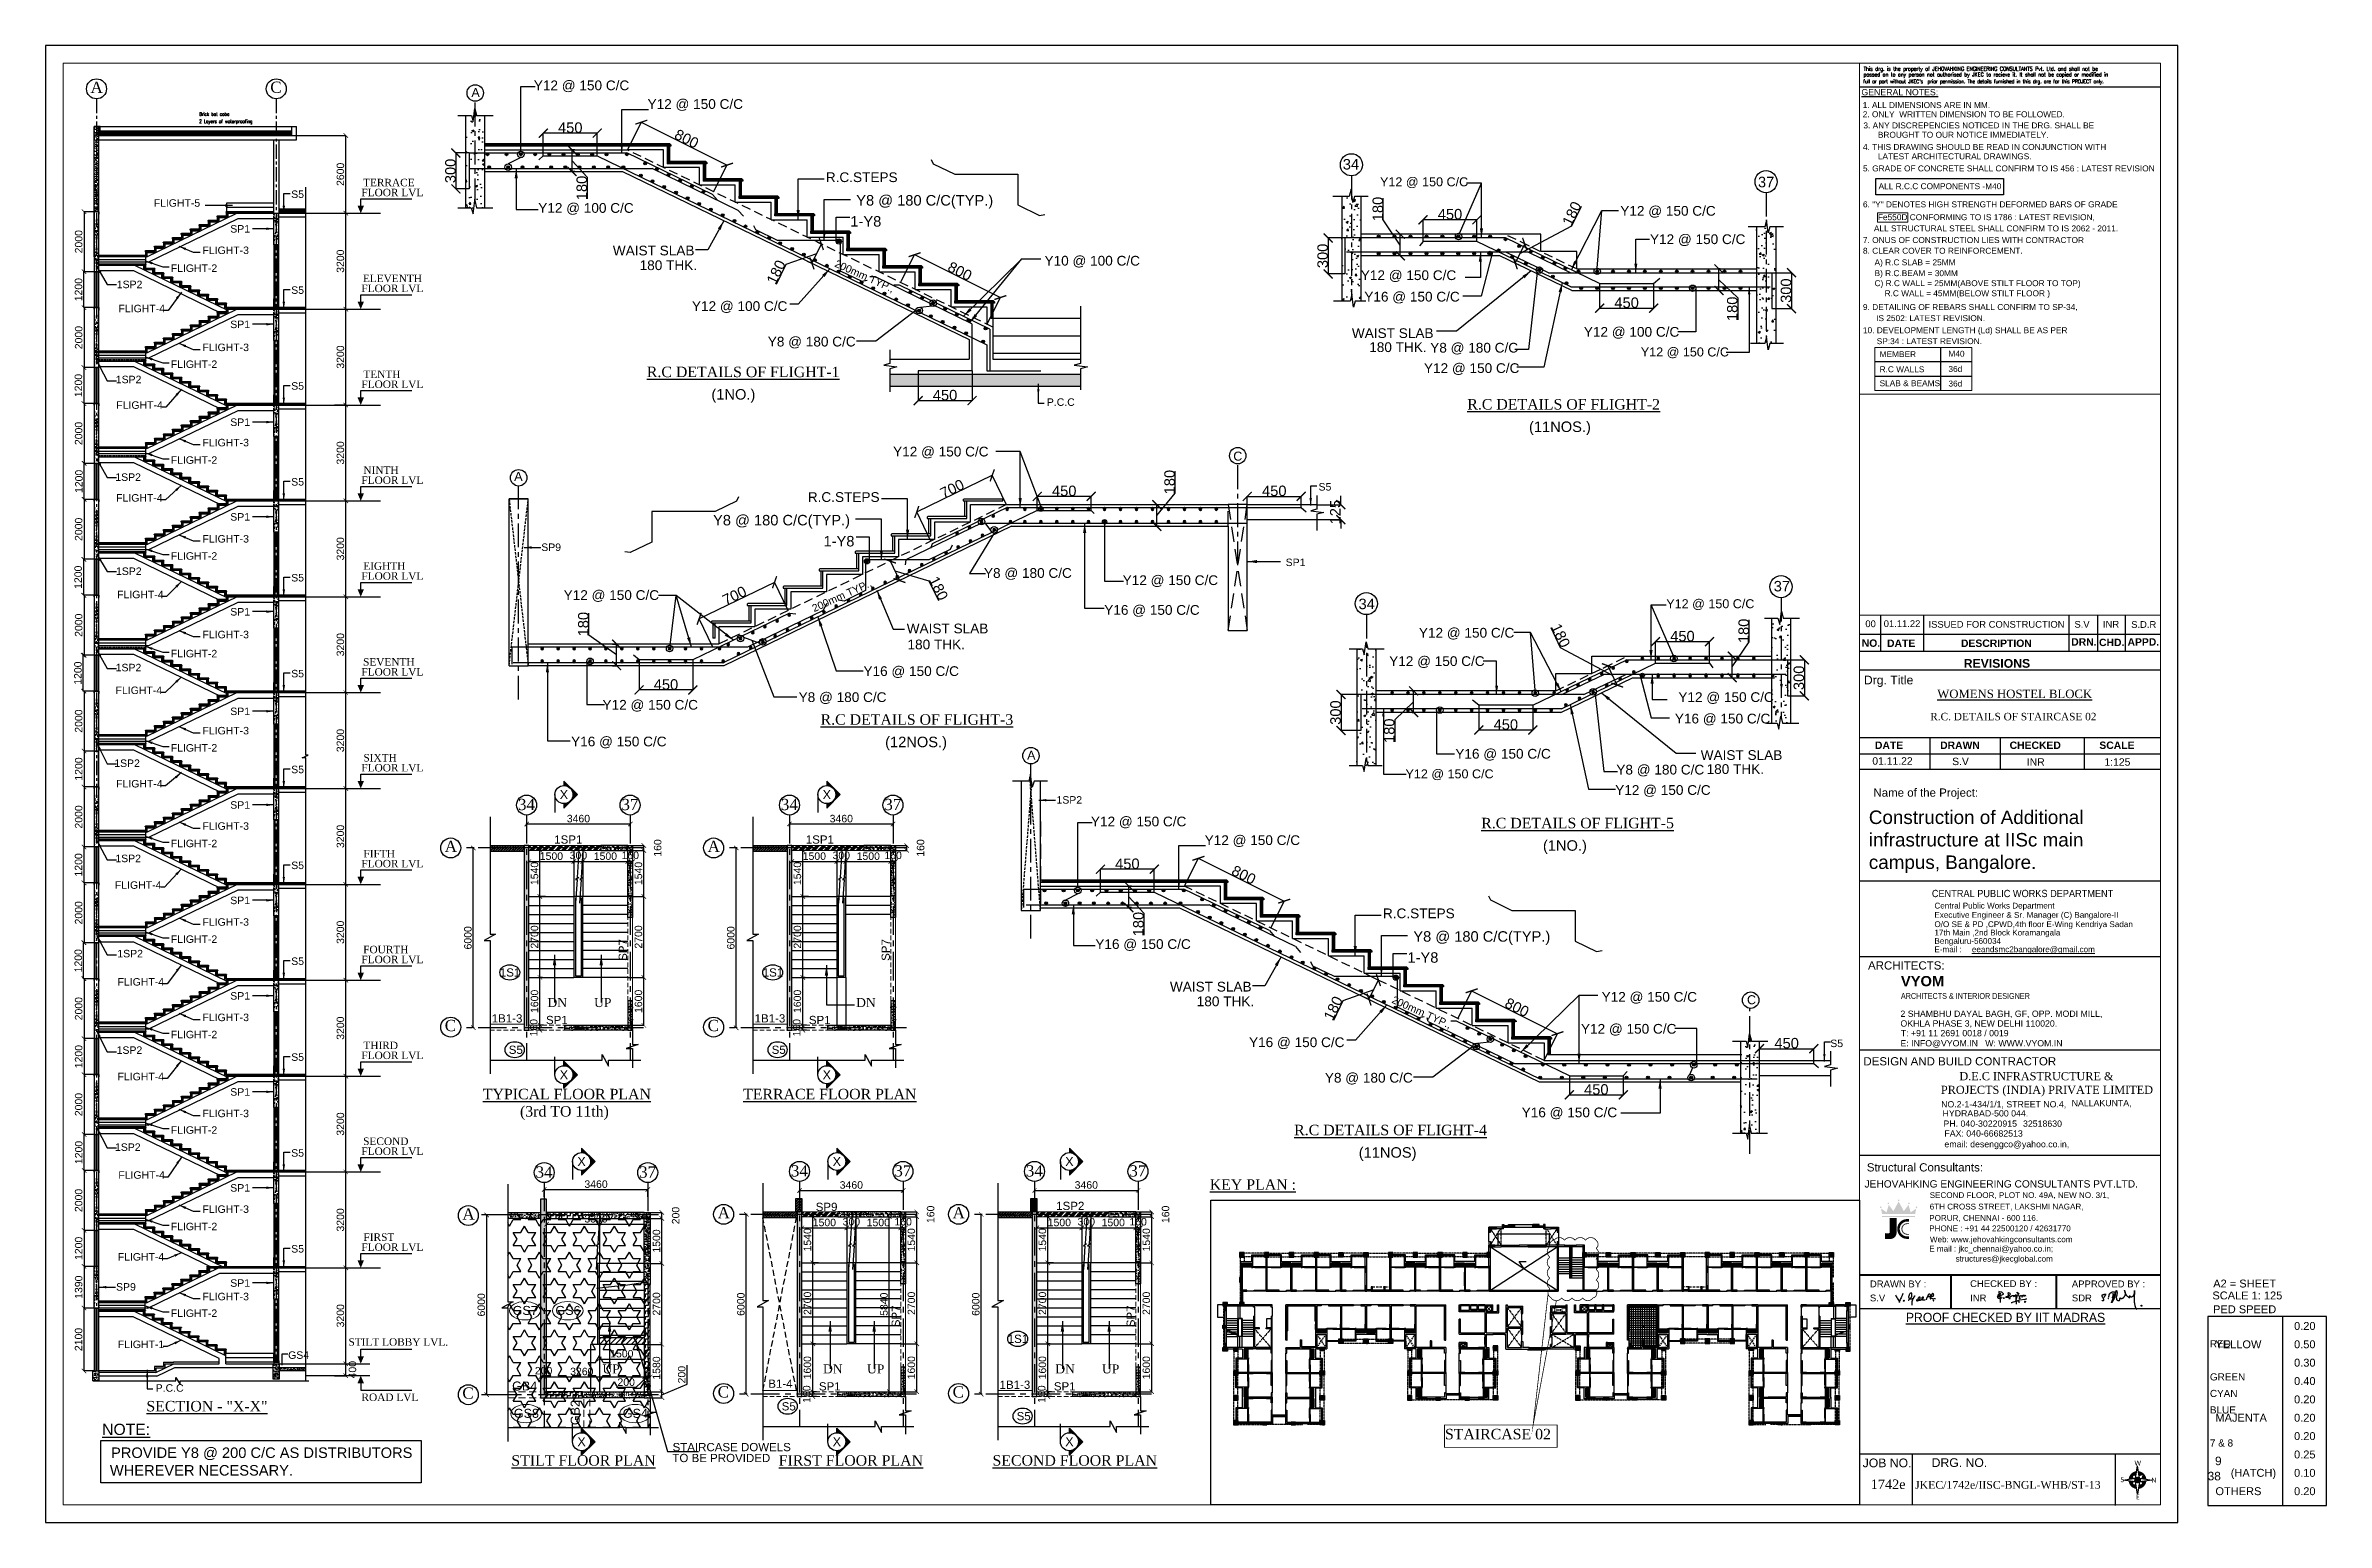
# Model space of a CAD drawing. Header units: inches. Extents: x 42351 to 118476, y -157843 to -108551.
import ezdxf
from ezdxf.enums import TextEntityAlignment as Align

# ---------------------------------------------------------------- set-up
doc = ezdxf.new("R2010")
doc.units = ezdxf.units.IN
doc.header["$MEASUREMENT"] = 0
for name, pattern in [('CENTER', [50.8, 31.75, -6.35, 6.35, -6.35]), ('DASHED2', [9.525, 6.35, -3.175]), ('Hidden', [3, 2, -1]), ('HIDDEN2', [4.7625, 3.175, -1.5875])]:
    doc.linetypes.add(name, pattern=pattern)
for name, color, linetype in [('1', 8, 'Continuous'), ('160 R.C. WALL HAT', 8, 'Continuous'), ('160 R.C.WALL', 6, 'Continuous'), ('2', 5, 'Continuous'), ('200 BED HOSTEL$0$AR-Elevation-2', 14, 'Continuous'), ('200 BED HOSTEL$0$AR-Furniture', 15, 'Continuous'), ('200 BED HOSTEL$0$AR-Glazing', 143, 'Continuous'), ('200 BED HOSTEL$0$AR-Railing', 15, 'Continuous'), ('200 BED HOSTEL$0$AR-WALL', 30, 'Continuous'), ('200 BED HOSTEL$0$IN-Flooring-1', 14, 'Continuous'), ('200 R.C. WALL', 8, 'Continuous'), ('200mm thk S.W', 6, 'Continuous'), ('200THK R.C WALL HAT', 253, 'Continuous'), ('4', 4, 'Continuous'), ('5', 2, 'Continuous'), ('AR-Column', 40, 'Continuous'), ('AR-DOOR', 9, 'Continuous'), ('AR-Elevation-1', 152, 'Continuous'), ('AR-Elevation-2', 14, 'Continuous'), ('AR-Elevation-3', 15, 'Continuous'), ('AR-Flooring-1', 15, 'Continuous'), ('AR-Glazing', 143, 'Continuous'), ('AR-Hidden', 251, 'DASHED2'), ('AR-Leaders', 251, 'Continuous'), ('AR-Railing', 15, 'Continuous'), ('AR-Road', 14, 'Continuous'), ('AR-Staircase', 14, 'Continuous'), ('AR-Text-1', 55, 'Continuous'), ('AR-WALL', 30, 'Continuous'), ('AR-Window', 9, 'Continuous'), ('ARROW', 5, 'Continuous'), ('ARROW2', 5, 'Continuous'), ('BEAM TEXT', 4, 'Continuous'), ('BEAM TXT', 4, 'Continuous'), ('BREAK LINE TAG.', 234, 'Continuous'), ('BULDINGS', 5, 'Continuous'), ('CUTOUT', 4, 'Continuous'), ('DIM', 251, 'Continuous'), ('GIRD CIR', 1, 'Continuous'), ('GIRD TEXT', 4, 'Continuous'), ('GRID', 8, 'CENTER'), ('GRID DIM', 4, 'Continuous'), ('HATCH-Column', 8, 'Continuous'), ('Layer1', 142, 'Continuous'), ('NON STRUC R.C.WALL', 6, 'Continuous'), ('SECOND FLOOR BEAM', 6, 'Continuous'), ('SECOND FLOOR SLAB', 4, 'Continuous'), ('SHEAR WALL', 6, 'Continuous'), ('SHEARWALL HATCH', 8, 'Continuous'), ('SLAB TEXT', 1, 'Continuous'), ('SLAB TXT', 4, 'Continuous'), ('SPANRAL BEAM', 3, 'Continuous'), ('STAIR CASE TXT', 4, 'Continuous'), ('STEP LINE', 6, 'Continuous'), ('SW UPTO STILT', 4, 'Continuous'), ('SW UPTO STILT HATCH', 1, 'Continuous'), ('TAG', 234, 'Continuous'), ('TAG-Staircase', 14, 'Continuous'), ('TIT', 7, 'Continuous'), ('TITLE-2', 1, 'Continuous'), ('TITLE-3', 3, 'Continuous'), ('TITLE-4', 4, 'Continuous'), ('TITLE-5', 2, 'Continuous')]:
    doc.layers.add(name, color=color, linetype=linetype)
for name, color, linetype, lineweight in [('BEAMS', 3, 'Continuous', 0), ('DIM2', 8, 'Continuous', 5), ('format', 7, 'Continuous', 20), ('G-ANNO-TTLB', 7, 'Continuous', 9), ('GRID NO', 4, 'Continuous', 9), ('HATCH', 252, 'Continuous', 9), ('inner wall', 4, 'Continuous', 30), ('JKEC COLHAT', 2, 'Continuous', 20), ('SLAB CI', 1, 'Continuous', 0), ('SLAB CIR', 1, 'Continuous', 25), ('text', 4, 'Continuous', 30), ('Textsmall', 130, 'Continuous', 30), ('WIN', 32, 'Continuous', 20)]:
    doc.layers.add(name, color=color, linetype=linetype, lineweight=lineweight)
doc.styles.add('AB', font='arialbd.ttf')
doc.styles.add('Arial', font='arial.ttf', dxfattribs={"height": 400})
doc.styles.add('BA', font='ANTQUAB.TTF')
doc.styles.add('Calibri_1', font='CALIBRI.TTF', dxfattribs={"height": 2.1})
doc.styles.add('KUMAR', font='romantic.ttf')
doc.styles.add('romans', font='romans.shx', dxfattribs={"width": 0.85})
doc.styles.add('STYLET200', font='romans.shx', dxfattribs={"width": 0.85, "height": 200})
doc.styles.add('T-200', font='arial.ttf', dxfattribs={"height": 300})
doc.styles.add('T200', font='sanss___.ttf', dxfattribs={"height": 250})
doc.styles.add('T300', font='sanss___.ttf', dxfattribs={"height": 350})
doc.styles.add('T400', font='romantic.ttf')
doc.styles.add('TITLE-T350', font='sanss___.ttf', dxfattribs={"width": 0.9, "height": 325})
doc.styles.add('V_100', font='romans.shx', dxfattribs={"width": 0.9, "height": 150})
doc.styles.add('V_200', font='romans.shx', dxfattribs={"width": 0.9, "height": 300})
doc.styles.add('X-TITLE BLOCK A1$0$X-TITLE BLOCK A1$0$X-TITLE BLOCK A1$0$ROMANTIC', font='romantic.ttf')
doc.dimstyles.new('SCALE - 25', dxfattribs={"dimtxt": 325, "dimasz": 300, "dimexe": 4, "dimexo": 0, "dimgap": 1, "dimtad": 1, "dimdec": 0, "dimlfac": 0.25, "dimrnd": 5, "dimzin": 3, "dimdsep": 46, "dimtxsty": 'T300', "dimblk": 'ARCHTICK', "dimcen": 0.09, "dimdle": 4, "dimclrd": 5, "dimclre": 8, "dimclrt": 1, "dimadec": 0, "dimazin": 0, "dimtfac": 1, "dimtdec": 0, "dimtix": 1, "dimtofl": 0, "dimtmove": 2, "dimatfit": 3, "dimfxl": 0, "dimtolj": 1, "dimtzin": 0, "dimarcsym": 2})
doc.dimstyles.new('T 200', dxfattribs={"dimtxt": 250, "dimasz": 150, "dimexe": 1, "dimexo": 0, "dimgap": 50, "dimtad": 1, "dimdec": 0, "dimdsep": 46, "dimtxsty": 'T200', "dimblk": 'ARCHTICK', "dimcen": 2.5, "dimdle": 1, "dimclrd": 5, "dimclre": 253, "dimclrt": 1, "dimadec": 0, "dimazin": 0, "dimtfac": 1, "dimtdec": 0, "dimtmove": 2, "dimatfit": 3, "dimfxl": 0, "dimarcsym": 0})
doc.dimstyles.new('T 300', dxfattribs={"dimtxt": 250, "dimasz": 150, "dimexe": 1, "dimexo": 0, "dimgap": 50, "dimtad": 1, "dimdec": 0, "dimrnd": 5, "dimdsep": 46, "dimtxsty": 'T200', "dimblk": 'ARCHTICK', "dimcen": 2.5, "dimdle": 1, "dimclrd": 5, "dimclre": 253, "dimclrt": 4, "dimadec": 0, "dimazin": 0, "dimtfac": 1, "dimtdec": 0, "dimtmove": 2, "dimatfit": 3, "dimfxl": 0, "dimarcsym": 0})
doc.dimstyles.new('T200', dxfattribs={"dimtxt": 225, "dimasz": 100, "dimexe": 100, "dimexo": 150.005, "dimgap": 40, "dimtad": 1, "dimdec": 0, "dimrnd": 5, "dimzin": 0, "dimdsep": 46, "dimtxsty": 'T200', "dimblk": 'ARCHTICK', "dimcen": 300, "dimdle": 100, "dimclrd": 5, "dimclre": 252, "dimclrt": 41, "dimadec": 0, "dimazin": 0, "dimtfac": 50, "dimtdec": 0, "dimtofl": 0, "dimtmove": 2, "dimatfit": 3, "dimfxl": 1.5, "dimtolj": 1, "dimtzin": 0, "dimarcsym": 2})
doc.dimstyles.new('V_100', dxfattribs={"dimtxt": 150, "dimasz": 150, "dimexe": 150, "dimexo": 0, "dimgap": 50, "dimtad": 1, "dimdec": 0, "dimrnd": 5, "dimzin": 0, "dimdsep": 46, "dimtxsty": 'V_100', "dimblk": 'ARCHTICK', "dimcen": 0, "dimdle": 150, "dimclrd": 251, "dimclre": 251, "dimclrt": 55, "dimadec": 1, "dimazin": 0, "dimtfac": 1, "dimtdec": 0, "dimtofl": 0, "dimtmove": 1, "dimatfit": 3, "dimfxl": 1, "dimtolj": 1, "dimtzin": 0, "dimlwd": -1, "dimlwe": -1, "dimarcsym": 0})
pattern_1 = [(50, (1919136.12, 82485.62), (179.315046, -15.688034), [18.75, -206.25]), (355, (1919136.12, 82485.62), (-34.687833, 188.048033), [15, -165]), (100.451444, (1919151.06, 82484.3), (144.627212, 172.359998), [15.935048, -175.285528]), (46.1842, (1919136.12, 82535.62), (266.810333, -41.37982), [28.125, -309.375]), (96.635635, (1919158.35, 82532.17), (233.665486, 243.52965), [23.902586, -262.92844]), (351.184164, (1919136.12, 82535.62), (233.665486, 243.52965), [22.5, -247.5]), (21, (1919161.12, 82523.12), (149.226763, -100.654723), [18.75, -206.25]), (326, (1919161.12, 82523.12), (60.828833, 181.287511), [15, -165]), (71.451445, (1919173.55, 82514.73), (210.055594, 80.632788), [15.935047, -175.285528]), (37.5, (1919136.12, 82485.615), (3.0399638, 83.2234635), [0, -163, 0, -167.5, 0, -165.625]), (7.5, (1919136.12, 82485.615), (65.7673844, 98.602928), [0, -95.5, 0, -159.25, 0, -63.125]), (327.5, (1919080.37, 82485.615), (133.455609, -5.638718), [0, -62.5, 0, -195, 0, -258.75]), (317.5, (1919055.37, 82485.62), (145.796542, 25.0262456), [0, -81.25, 0, -129.5, 0, -183.75])]
pattern_2 = [(0, (-121259.53, -30510.79), (93.75, 93.75), [93.75, -93.75]), (90, (-121165.78, -30510.79), (-93.75, 93.75), [93.75, -93.75])]
pattern_3 = [(50, (2204784.66, 82114.85), (179.315046, -15.688034), [18.75, -206.25]), (355, (2204784.66, 82114.85), (-34.687833, 188.048033), [15, -165]), (100.451444, (2204799.6, 82113.54), (144.627212, 172.359998), [15.935048, -175.285528]), (46.1842, (2204784.66, 82164.85), (266.810333, -41.37982), [28.125, -309.375]), (96.635635, (2204806.9, 82161.4), (233.665486, 243.52965), [23.902586, -262.92844]), (351.184164, (2204784.66, 82164.85), (233.665486, 243.52965), [22.5, -247.5]), (21, (2204809.66, 82152.35), (149.226763, -100.654723), [18.75, -206.25]), (326, (2204809.66, 82152.35), (60.828833, 181.287511), [15, -165]), (71.451445, (2204822.1, 82143.96), (210.055594, 80.632788), [15.935047, -175.285528]), (37.5, (2204784.66, 82114.85), (3.0399638, 83.2234635), [0, -163, 0, -167.5, 0, -165.625]), (7.5, (2204784.66, 82114.85), (65.7673844, 98.602928), [0, -95.5, 0, -159.25, 0, -63.125]), (327.5, (2204728.91, 82114.85), (133.455609, -5.638718), [0, -62.5, 0, -195, 0, -258.75]), (317.5, (2204703.91, 82114.85), (145.7965423, 25.0262456), [0, -81.25, 0, -129.5, 0, -183.75])]
pattern_4 = [(50, (2212626.77, 82114.85), (179.315046, -15.688034), [18.75, -206.25]), (355, (2212626.77, 82114.85), (-34.687833, 188.048033), [15, -165]), (100.451444, (2212641.71, 82113.54), (144.627212, 172.359998), [15.935048, -175.285528]), (46.1842, (2212626.77, 82164.85), (266.810333, -41.37982), [28.125, -309.375]), (96.635635, (2212649, 82161.4), (233.665486, 243.52965), [23.902586, -262.92844]), (351.184164, (2212626.77, 82164.85), (233.665486, 243.52965), [22.5, -247.5]), (21, (2212651.77, 82152.35), (149.226763, -100.654723), [18.75, -206.25]), (326, (2212651.77, 82152.35), (60.828833, 181.287511), [15, -165]), (71.451445, (2212664.2, 82143.96), (210.055594, 80.632788), [15.935047, -175.285528]), (37.5, (2212626.77, 82114.85), (3.0399638, 83.2234635), [0, -163, 0, -167.5, 0, -165.625]), (7.5, (2212626.77, 82114.85), (65.7673844, 98.602928), [0, -95.5, 0, -159.25, 0, -63.125]), (327.5, (2212571.02, 82114.85), (133.455609, -5.638718), [0, -62.5, 0, -195, 0, -258.75]), (317.5, (2212546.02, 82114.85), (145.7965423, 25.0262456), [0, -81.25, 0, -129.5, 0, -183.75])]
pattern_5 = [(50, (2195675.05, 94343.4), (179.315046, -15.688034), [18.75, -206.25]), (355, (2195675.05, 94343.4), (-34.687833, 188.048033), [15, -165]), (100.451444, (2195689.99, 94342.1), (144.627212, 172.359998), [15.935048, -175.285528]), (46.1842, (2195675.05, 94393.4), (266.810333, -41.37982), [28.125, -309.375]), (96.635635, (2195697.28, 94389.96), (233.665486, 243.52965), [23.902586, -262.92844]), (351.184164, (2195675.05, 94393.4), (233.665486, 243.52965), [22.5, -247.5]), (21, (2195700.05, 94380.9), (149.226763, -100.654723), [18.75, -206.25]), (326, (2195700.05, 94380.9), (60.828833, 181.287511), [15, -165]), (71.451445, (2195712.48, 94372.52), (210.055594, 80.632788), [15.935047, -175.285528]), (37.5, (2195675.046, 94343.41), (3.0399638, 83.2234635), [0, -163, 0, -167.5, 0, -165.625]), (7.5, (2195675.05, 94343.41), (65.7673844, 98.602928), [0, -95.5, 0, -159.25, 0, -63.125]), (327.5, (2195619.296, 94343.41), (133.455609, -5.638718), [0, -62.5, 0, -195, 0, -258.75]), (317.5, (2195594.3, 94343.41), (145.7965423, 25.0262456), [0, -81.25, 0, -129.5, 0, -183.75])]
pattern_6 = [(50, (2204449.76, 94343.4), (179.315046, -15.688034), [18.75, -206.25]), (355, (2204449.76, 94343.4), (-34.687833, 188.048033), [15, -165]), (100.451444, (2204464.7, 94342.1), (144.627212, 172.359998), [15.935048, -175.285528]), (46.1842, (2204449.76, 94393.4), (266.810333, -41.37982), [28.125, -309.375]), (96.635635, (2204472, 94389.96), (233.665486, 243.52965), [23.902586, -262.92844]), (351.184164, (2204449.76, 94393.4), (233.665486, 243.52965), [22.5, -247.5]), (21, (2204474.76, 94380.9), (149.226763, -100.654723), [18.75, -206.25]), (326, (2204474.76, 94380.9), (60.828833, 181.287511), [15, -165]), (71.451445, (2204487.2, 94372.52), (210.055594, 80.632788), [15.935047, -175.285528]), (37.5, (2204449.757, 94343.41), (3.0399638, 83.2234635), [0, -163, 0, -167.5, 0, -165.625]), (7.5, (2204449.76, 94343.41), (65.7673844, 98.602928), [0, -95.5, 0, -159.25, 0, -63.125]), (327.5, (2204394.01, 94343.41), (133.455609, -5.638718), [0, -62.5, 0, -195, 0, -258.75]), (317.5, (2204369.01, 94343.41), (145.7965423, 25.0262456), [0, -81.25, 0, -129.5, 0, -183.75])]
pattern_7 = [(45, (0, 0), (-67.351921, 67.351921), []), (45, (44.9, 0), (-67.351921, 67.351921), [])]
pattern_8 = [(360, (38138.06, -185535.246), (1e-08, 47.625), [])]
pattern_9 = [(90, (-337246.72, 169256.097), (-47.625, 2e-14), [])]
pattern_10 = [(180, (18351.94, 155795.246), (-1e-08, -47.625), [])]
pattern_11 = [(360, (14968.06, -192155.246), (1e-08, 47.625), [])]
pattern_12 = [(2e-08, (83756.674, -185535.246), (-1e-08, 47.625), [])]
pattern_13 = [(180, (40800.554, 155795.246), (1e-08, -47.625), [])]
pattern_14 = [(2e-08, (60586.674, -185535.246), (-1e-08, 47.625), [])]
pattern_15 = [(180, (63970.554, 155795.246), (1e-08, -47.625), [])]
pattern_16 = [(2e-08, (83756.674, -192155.246), (-1e-08, 47.625), [])]
pattern_17 = [(45, (-643612.52, 169256.1), (-67.351921, 67.351921), []), (45, (-643567.62, 169256.1), (-67.351921, 67.351921), [])]
pattern_18 = [(2e-08, (14968.06, -185535.246), (-1e-08, 47.625), [])]
pattern_19 = [(50, (0, 0), (143.45204, -12.55043), [15, -165]), (355, (0, 0), (-27.75027, 150.43843), [12, -132]), (100.45144, (11.95, -1.05), (115.70177, 137.888), [12.74804, -140.22842]), (46.1842, (0, 40), (213.44827, -33.10386), [22.5, -247.5]), (96.63564, (17.79, 37.24), (186.9324, 194.82372), [19.12207, -210.34275]), (351.18416, (0, 40), (186.9324, 194.82372), [18, -198]), (21, (20, 30), (119.38141, -80.52378), [15, -165]), (326, (20, 30), (48.66307, 145.03001), [12, -132]), (71.45144, (29.95, 23.29), (168.04448, 64.50623), [12.74804, -140.22842]), (37.5, (0, 0), (2.431971, 66.57877), [0, -130.4, 0, -134, 0, -132.5]), (7.5, (0, 0), (52.613907, 78.882342), [0, -76.4, 0, -127.4, 0, -50.5]), (327.5, (-44.6, 0), (106.764487, -4.510974), [0, -50, 0, -156, 0, -207]), (317.5, (-64.6, 0), (116.637234, 20.020996), [0, -65, 0, -103.6, 0, -147])]
pattern_20 = [(50, (0, 50), (143.45204, -12.55043), [15, -165]), (355, (0, 50), (-27.75027, 150.43843), [12, -132]), (100.45144, (11.95, 48.95), (115.70177, 137.888), [12.74804, -140.22842]), (46.1842, (0, 90), (213.44827, -33.10386), [22.5, -247.5]), (96.63564, (17.79, 87.24), (186.9324, 194.82372), [19.12207, -210.34275]), (351.18416, (0, 90), (186.9324, 194.82372), [18, -198]), (21, (20, 80), (119.38141, -80.52378), [15, -165]), (326, (20, 80), (48.66307, 145.03001), [12, -132]), (71.45144, (29.95, 73.29), (168.04448, 64.50623), [12.74804, -140.22842]), (37.5, (0, 50), (2.431971, 66.57877), [0, -130.4, 0, -134, 0, -132.5]), (7.5, (0, 50), (52.613907, 78.882342), [0, -76.4, 0, -127.4, 0, -50.5]), (327.5, (-44.6, 50), (106.764487, -4.510974), [0, -50, 0, -156, 0, -207]), (317.5, (-64.6, 50), (116.637234, 20.020996), [0, -65, 0, -103.6, 0, -147])]
pattern_21 = [(45, (81115.722, -136240.2), (-17.67767, 17.67767), [])]

msp = doc.modelspace()

# ---------------------------------------------------------------- texts
at = {"layer": '4', "insert": (103204.1, -134082.6), "char_height": 450, "width": 8058.104, "attachment_point": 1, "style": 'T200'}
msp.add_mtext('Construction of Additional infrastructure at IISc main campus, Bangalore.', dxfattribs=at)
at = {"layer": 'AR-Text-1', "extrusion": (0.001115, 0.001228, 0.999999), "style": 'V_200', "width": 0.85}
for s, p in [('2 Layers of waterproofing', (47476.9, -111135.2, -83.5)), ('Brick bat coba', (47476.9, -110892.8, -83.2))]:
    msp.add_text(s, height=112.5, rotation=359.999567, dxfattribs=at).set_placement(p)
at = {"layer": 'BEAM TEXT', "style": 'T300'}
msp.add_text('B1-4', height=275, dxfattribs=at).set_placement((66471, -153349.9))
at = {"layer": 'BEAM TXT', "style": 'T200'}
msp.add_text('GB4', height=300, dxfattribs=at).set_placement((57922, -153440.7))
msp.add_text('GB2', height=300, rotation=90, dxfattribs=at).set_placement((60175.9, -154598))
at = {"layer": 'BEAM TXT', "color": 3, "style": 'Arial'}
for s, p in [('WHEREVER NECESSARY.', (44496.5, -156280.6)), ('PROVIDE Y8 @ 200 C/C AS DISTRIBUTORS', (44535.1, -155693.1))]:
    msp.add_text(s, height=350, dxfattribs=at).set_placement(p)
at = {"layer": 'format', "lineweight": 50, "ltscale": 9, "char_height": 226.671, "attachment_point": 1, "style": 'X-TITLE BLOCK A1$0$X-TITLE BLOCK A1$0$X-TITLE BLOCK A1$0$ROMANTIC'}
for s, insert, width in [('{\\fArial|b0|i0|c0|p34;DRAWN BY :}', (103240.7, -149769.1), 6506.395), ('{\\fArial|b0|i0|c0|p34;CHECKED BY :}', (106583.8, -149761.9), 6506.395), ('{\\fArial|b0|i0|c0|p34;APPROVED BY :}', (109980.9, -149769.1), 6506.395), ('{\\fArial|b0|i0|c0|p34;S.V}', (103240.7, -150238.6), 6506.395), ('{\\fArial|b0|i0|c0|p34;INR}', (106583.8, -150238.6), 6784.652), ('{\\fArial|b0|i0|c0|p34;SDR}', (109980.9, -150238.6), 6726.591)]:
    msp.add_mtext(s, dxfattribs=dict(at, insert=insert, width=width))
at = {"layer": 'GIRD TEXT', "ltscale": 7}
for s, height, style, p in [('A', 375, 'T400', (43850.4, -110127.8)), ('C', 375, 'T400', (49850.3, -110127.8)), ('A', 300, 'T300', (56562.3, -110267.5)), ('34', 350, 'T300', (85646.2, -112687)), ('37', 350, 'T300', (99503.7, -113279.2)), ('C', 300, 'T300', (81991.3, -122403.1)), ('A', 300, 'T300', (57991.3, -123078.5)), ('34', 350, 'T300', (86172.2, -127361.7)), ('37', 350, 'T300', (100030.2, -126769.5)), ('A', 300, 'T300', (75109.2, -132388.1, 8.2)), ('34', 375, 'T400', (58117.5, -134068.4)), ('37', 375, 'T400', (61571.2, -134068.4)), ('34', 375, 'T400', (66892.2, -134068.4)), ('37', 375, 'T400', (70345.9, -134068.4)), ('A', 375, 'T400', (55672.7, -135465.8)), ('A', 375, 'T400', (64447.4, -135465.8)), ('C', 300, 'T300', (99136.6, -140548.1)), ('C', 375, 'T400', (55672.7, -141445.7)), ('C', 375, 'T400', (64447.4, -141445.7)), ('34', 375, 'T400', (58705.9, -146336.9)), ('37', 375, 'T400', (62159.5, -146336.9)), ('34', 375, 'T400', (67227.1, -146296.9)), ('37', 375, 'T400', (70680.8, -146296.9)), ('34', 375, 'T400', (75069.3, -146296.9)), ('37', 375, 'T400', (78522.9, -146296.9)), ('A', 375, 'T400', (56261.1, -147734.4)), ('A', 375, 'T400', (64782.3, -147694.4)), ('A', 375, 'T400', (72624.4, -147694.4)), ('C', 375, 'T400', (56261.1, -153714.3)), ('C', 375, 'T400', (64782.3, -153674.3)), ('C', 375, 'T400', (72624.4, -153674.3))]:
    msp.add_text(s, height=height, dxfattribs=dict(at, style=style)).set_placement(p)
at = {"layer": 'GRID NO', "style": 'T-200'}
for p in [(59650.2, -133549.8), (68424.8, -133549.8), (59650.2, -142902.5), (68424.8, -142902.5), (60238.6, -145798.3), (68759.9, -145798.2), (76522, -145798.3, 0), (60238.6, -155151.1), (68759.9, -155151), (76522, -155151.1, 0)]:
    msp.add_text('X', height=300, dxfattribs=at).set_placement(p, align=Align.MIDDLE)
at = {"layer": 'inner wall', "color": 2, "style": 'KUMAR'}
for s, p in [('DN', (59099.3, -140642.3)), ('UP', (60657.5, -140642.3)), ('DN', (69402.4, -140642.3)), ('UP', (60936.1, -152870.8)), ('DN', (68297.6, -152870.8)), ('UP', (69767.1, -152870.8)), ('DN', (76051.1, -152870.8)), ('UP', (77609.2, -152870.8))]:
    msp.add_text(s, height=300, dxfattribs=at).set_placement(p)
at = {"layer": 'SECOND FLOOR BEAM', "style": 'T300'}
for p in [(57239.8, -141157.2), (66014.5, -141157.2), (74191.5, -153385.7)]:
    msp.add_text('1B1-3', height=275, dxfattribs=at).set_placement(p)
at = {"layer": 'SECOND FLOOR SLAB', "style": 'T300'}
for p in [(57510.8, -139625.3), (66285.5, -139625.3), (74462.5, -151853.8)]:
    msp.add_text('1S1', height=275, dxfattribs=at).set_placement(p)
at = {"layer": 'SLAB TEXT', "color": 3, "style": 'T300'}
for s, p in [('Y12 @ 150 C/C', (94908.2, -114229.6)), ('Y12 @ 150 C/C', (95899.2, -115176.2)), ('Y12 @ 150 C/C', (86247.2, -116377.3)), ('Y16 @ 150 C/C', (86364.7, -117094.1)), ('Y12 @ 100 C/C', (93691.5, -118268.6)), ('Y12 @ 150 C/C', (88355.4, -119478.4)), ('Y12 @ 150 C/C', (70637.2, -122264.8)), ('Y12 @ 150 C/C', (78299.8, -126557)), ('Y12 @ 150 C/C', (59640.8, -127053.8)), ('Y16 @ 150 C/C', (77684.8, -127550.5)), ('Y12 @ 150 C/C', (88185.7, -128312.1)), ('Y16 @ 150 C/C', (69648, -129592.3)), ('Y12 @ 150 C/C', (87194.8, -129258.7)), ('Y12 @ 150 C/C', (96846.8, -130459.8)), ('Y12 @ 150 C/C', (60938.7, -130716.7)), ('Y16 @ 150 C/C', (96729.3, -131176.6)), ('Y16 @ 150 C/C', (59890.3, -131941.8)), ('Y16 @ 150 C/C', (89402.5, -132351.1)), ('Y12 @ 150 C/C', (94738.6, -133560.9))]:
    msp.add_text(s, height=325, dxfattribs=at).set_placement(p)
at = {"layer": 'SLAB TXT'}
for s, height, style, p in [('S5', 275, 'T300', (57809.4, -142206.2)), ('S5', 275, 'T300', (66584.2, -142206.2)), ('GS7', 300, 'T200', (57939, -150918.3)), ('GS6', 300, 'T200', (59367.2, -150918.3)), ('GS8', 300, 'T200', (57978.9, -154352.7)), ('GS4', 300, 'T200', (61616.2, -154352.7)), ('S5', 275, 'T300', (66919.1, -154106.8)), ('S5', 275, 'T300', (74761.2, -154434.8))]:
    msp.add_text(s, height=height, dxfattribs=dict(at, style=style)).set_placement(p)
at = {"layer": 'SPANRAL BEAM', "style": 'T300'}
for s, p in [('1SP1', (59326.8, -135188.2)), ('1SP1', (67722.8, -135188.2)), ('SP1', (59051.3, -141211.7)), ('SP1', (67826, -141211.7)), ('SP9', (68054.1, -147449)), ('1SP2', (76080.6, -147416.8)), ('SP1', (68160.9, -153440.2)), ('SP1', (76003, -153440.2))]:
    msp.add_text(s, height=275, dxfattribs=at).set_placement(p)
for p in [(61753.9, -139099.9), (70528.6, -139099.9), (70863.5, -151328.5), (78705.6, -151328.5)]:
    msp.add_text('SP7', height=275, rotation=90, dxfattribs=at).set_placement(p)
at = {"layer": 'STAIR CASE TXT', "color": 4, "style": 'T400'}
for s, rotation, p in [('FLOOR LVL', 360, (54956.8, -113579.5)), ('TERRACE', 360, (54666.9, -113246.6)), ('ELEVENTH', 360, (54912.8, -116446.6)), ('FLOOR LVL', 360, (54956.8, -116779.5)), ('TENTH', 360, (54193.9, -119646.6)), ('FLOOR LVL', 360, (54956.8, -119979.5)), ('FLOOR LVL', 360, (54956.8, -123179.5)), ('NINTH', 360, (54132.1, -122846.6)), ('FLOOR LVL', 360, (54956.8, -126379.5)), ('EIGHTH', 360, (54358.1, -126046.6)), ('FLOOR LVL', 360, (54956.8, -129579.5)), ('SEVENTH', 360, (54666.5, -129246.6)), ('SIXTH', 360, (54070.7, -132446.6)), ('FLOOR LVL', 360, (54956.8, -132779.5)), ('FIFTH', 360, (54009.3, -135646.6)), ('FLOOR LVL', 360, (54956.8, -135979.5)), ('FLOOR LVL', 360, (54956.8, -139179.5)), ('FOURTH', 360, (54461.2, -138846.6)), ('FLOOR LVL', 360, (54956.8, -142379.5)), ('THIRD', 360, (54111.8, -142046.6)), ('FLOOR LVL', 360, (54956.8, -145579.5)), ('SECOND', 360, (54461.2, -145246.6)), ('FIRST', 360, (53989, -148446.6)), ('FLOOR LVL', 360, (54956.8, -148779.5)), ('STILT LOBBY LVL.', 360, (55785.2, -151946)), ('ROAD LVL', 0, (54792.1, -153791.4))]:
    msp.add_text(s, height=250, rotation=rotation, dxfattribs=at).set_placement(p, align=Align.RIGHT)
at = {"layer": 'text', "color": 3}
for s, height, style, p in [('Y12 @ 150 C/C', 325, 'T300', (58645.6, -110040.6)), ('Y12 @ 150 C/C', 325, 'T300', (62442.1, -110663.8)), ('Y12 @ 150 C/C', 300, 'T200', (86889.8, -113247.6)), ('ALL R.C.C COMPONENTS -M40', 198.501, 'Arial', (103529.1, -113343.1)), ('Y12 @ 100 C/C', 325, 'T300', (58793, -114132.7)), ('Y8 @ 180 C/C(TYP.)', 350, 'T300', (69406.8, -113890.2)), ('1-Y8', 350, 'T300', (69211.4, -114592.7)), ('WAIST SLAB', 325, 'T300', (61283.2, -115553.7)), ('Y10 @ 100 C/C', 325, 'T300', (75691.2, -115894)), ('Y12 @ 100 C/C', 325, 'T300', (63922.7, -117409)), ('WAIST SLAB', 325, 'T300', (85950.4, -118311.1)), ('Y8 @ 180 C/C', 325, 'T300', (66454.4, -118593.8)), ('Y8 @ 180 C/C', 325, 'T300', (88564.8, -118797.8)), ('Y12 @ 150 C/C', 300, 'T200', (95594.3, -118926.9)), ('MEMBER', 198.5, 'Arial', (103563, -118949.8)), ('M40', 198.5, 'Arial', (105860.5, -118937.1)), ('R.C WALLS ', 198.5, 'Arial', (103563, -119453.2)), ('36d', 198.5, 'Arial', (105860.5, -119443.5)), ('SLAB & BEAMS', 198.501, 'Arial', (103563, -119918.8)), ('36d', 198.5, 'Arial', (105860.5, -119931)), ('Y8 @ 180 C/C(TYP.)', 350, 'T300', (64627.9, -124565.6)), ('1-Y8', 350, 'T300', (68314.7, -125268.1)), ('Y8 @ 180 C/C', 325, 'T300', (73670.5, -126317.5)), ('Y12 @ 150 C/C', 300, 'T200', (96443.7, -127330.1)), ('WAIST SLAB', 325, 'T300', (71092, -128168.7)), ('Y8 @ 180 C/C', 325, 'T300', (67483.8, -130461.3)), ('WAIST SLAB', 325, 'T300', (97592.5, -132393.6)), ('Y12 @ 150 C/C', 300, 'T200', (87739.3, -133009.4)), ('Y8 @ 180 C/C', 325, 'T300', (94777, -132880.3)), ('Y12 @ 150 C/C', 325, 'T300', (77239.9, -134611.2)), ('Y12 @ 150 C/C', 325, 'T300', (81036.3, -135234.4)), ('Y16 @ 150 C/C', 325, 'T300', (77387.2, -138703.3)), ('Y8 @ 180 C/C(TYP.)', 350, 'T300', (88001, -138460.8)), ('1-Y8', 350, 'T300', (87805.6, -139163.3)), ('WAIST SLAB', 325, 'T300', (79877.4, -140124.3)), ('Y12 @ 150 C/C', 325, 'T300', (94285.5, -140464.6)), ('Y12 @ 150 C/C', 325, 'T300', (93596.3, -141531.3)), ('Y16 @ 150 C/C', 325, 'T300', (82516.9, -141979.6)), ('Y8 @ 180 C/C', 325, 'T300', (85048.6, -143164.4)), ('Y16 @ 150 C/C', 325, 'T300', (91617.6, -144321.8)), ('1742e', 315, 'T400', (103266.9, -156727.3)), ('JKEC/1742e/IISC-BNGL-WHB/ST-13', 259.875, 'T400', (104748.4, -156720.7))]:
    msp.add_text(s, height=height, dxfattribs=dict(at, style=style)).set_placement(p)
at = {"layer": 'text', "style": 'T300'}
for s, p in [('2. ONLY  WRITTEN DIMENSION TO BE FOLLOWED.', (103000.2, -110941.4)), ('1. ALL DIMENSIONS ARE IN MM.', (102999.3, -110636.9)), ('3. ANY DISCREPENCIES NOTICED IN THE DRG. SHALL BE ', (103022, -111314.5)), ('4. THIS DRAWING SHOULD BE READ IN CONJUNCTION WITH ', (103008, -112033.6)), ('BROUGHT TO OUR NOTICE IMMEDIATELY.', (103505.7, -111627.1)), ('5. GRADE OF CONCRETE SHALL CONFIRM TO IS 456 : LATEST REVISION', (103008, -112750.2)), ('LATEST ARCHITECTURAL DRAWINGS.', (103505.7, -112346.2)), ('6. "Y" DENOTES HIGH STRENGTH DEFORMED BARS OF GRADE', (103008, -113948.5)), ('Fe550D CONFORMING TO IS 1786 : LATEST REVISION,', (103505.7, -114377.4)), ('7. ONUS OF CONSTRUCTION LIES WITH CONTRACTOR', (103008, -115142)), ('ALL STRUCTURAL STEEL SHALL CONFIRM TO IS 2062 - 2011.', (103373.8, -114752.5)), ('8. CLEAR COVER TO REINFORCEMENT.', (103008, -115498.5)), ('A) R.C SLAB = 25MM', (103394.4, -115884.7)), ('C) R.C WALL = 25MM(ABOVE STILT FLOOR TO TOP)', (103394.4, -116580.1)), ('B) R.C.BEAM = 30MM', (103394.4, -116246.2)), ('9. DETAILING OF REBARS SHALL CONFIRM TO SP-34,', (103008, -117376.3)), ('     R.C WALL = 45MM(BELOW STILT FLOOR )', (103344.3, -116916.7)), ('10. DEVELOPMENT LENGTH (Ld) SHALL BE AS PER ', (103008, -118150.1)), ('IS 2502: LATEST REVISION.', (103448.3, -117747.3)), ('SP:34 : LATEST REVISION.', (103467.5, -118515.2))]:
    msp.add_text(s, height=198.501, dxfattribs=at).set_placement(p)
for s, p in [('S5', (50975.8, -113637.4, 0)), ('SP1', (49174.6, -114792.2)), ('1SP2', (45582, -116647.5)), ('S5', (50975.8, -116837.4)), ('SP1', (49174.6, -117980.9)), ('1SP2', (45548.4, -119820.5)), ('S5', (50975.8, -120037.4)), ('SP1', (49174.6, -121245.6)), ('P.C.C', (76701.2, -120575.6)), ('1SP2', (45532.6, -123079.6)), ('S5', (50975.8, -123237.4)), ('S5', (85265.2, -123403.4)), ('SP1', (49174.6, -124406.1)), ('SP9', (59554.7, -125418.5)), ('1SP2', (45554.6, -126220.6)), ('S5', (50975.8, -126437.4)), ('SP1', (84400.1, -125923.7)), ('SP1', (49174.6, -127573.5)), ('1SP2', (45544.3, -129435.9)), ('S5', (50975.8, -129637.4)), ('SP1', (49174.6, -130897)), ('1SP2', (45497.3, -132628.5)), ('S5', (50975.8, -132837.4)), ('SP1', (49174.6, -134022.2)), ('1SP2', (76946.3, -133852.8)), ('1SP2', (45533.7, -135806.5)), ('S5', (50975.8, -136037.4)), ('SP1', (49174.6, -137207.9)), ('1SP2', (45599.7, -138982.6)), ('S5', (50975.8, -139237.4)), ('SP1', (49174.6, -140394.2)), ('1SP2', (45576.5, -142204.8)), ('S5', (50975.8, -142437.4)), ('S5', (102344.9, -141979.8)), ('SP1', (49174.6, -143600.8)), ('1SP2', (45521.5, -145443.3)), ('S5', (50975.8, -145637.4)), ('SP1', (49174.6, -146803.1)), ('S5', (50975.8, -148837.4)), ('SP9', (45362.1, -150107.9)), ('SP1', (49174.6, -149979)), ('GS4', (51145.6, -152384.1)), ('P.C.C', (46957.4, -153481.4))]:
    msp.add_text(s, height=250, rotation=0.000062, dxfattribs=at).set_placement(p, align=Align.RIGHT)
at = {"layer": 'text', "color": 4}
for s, height, style, p in [('R.C.STEPS', 325, 'T300', (68391.8, -113106.4)), ('%%UR.C DETAILS OF FLIGHT-1', 350, 'T400', (62418.2, -119616.6)), ('%%UR.C DETAILS OF FLIGHT-2', 350, 'T400', (89802.7, -120698.8)), ('R.C.STEPS', 325, 'T300', (67790.2, -123781.9)), ('%%UR.C DETAILS OF FLIGHT-3', 350, 'T400', (68216.8, -131219.7)), ('%%UR.C DETAILS OF FLIGHT-5', 350, 'T400', (90267.4, -134676.4)), ('R.C.STEPS', 325, 'T300', (86986, -137677.1)), ('%%UR.C DETAILS OF FLIGHT-4', 350, 'T400', (84023.4, -144921.4)), ('JEHOVAHKING ENGINEERING CONSULTANTS PVT.LTD.', 243.469, 'TITLE-T350', (103059.4, -146666.7))]:
    msp.add_text(s, height=height, dxfattribs=dict(at, style=style)).set_placement(p)
at = {"layer": 'text', "color": 3, "style": 'T300'}
for s, rotation, p in [('FLIGHT-5', 359.999938, (47510.3, -113929.4)), ('FLIGHT-3', 359.999938, (49138.5, -115507.9)), ('FLIGHT-2', 359.999938, (48078.5, -116105)), ('FLIGHT-4', 0.000062, (46336.6, -117451.4)), ('FLIGHT-3', 359.999938, (49138.5, -118748.2)), ('FLIGHT-2', 359.999938, (48078.5, -119310.9)), ('FLIGHT-4', 0.000062, (46262.9, -120673.6)), ('FLIGHT-3', 359.999938, (49138.5, -121926.8)), ('FLIGHT-2', 359.999938, (48078.5, -122509.7)), ('FLIGHT-4', 0.000062, (46257.7, -123771.8)), ('FLIGHT-2', 359.999938, (48078.5, -125710.8)), ('FLIGHT-3', 359.999938, (49138.5, -125138.8)), ('FLIGHT-4', 0.000062, (46288.8, -126997.2)), ('FLIGHT-3', 359.999938, (49138.5, -128333.7)), ('FLIGHT-2', 359.999938, (48078.5, -128968.9)), ('FLIGHT-4', 0.000062, (46239.4, -130194.9)), ('FLIGHT-3', 359.999938, (49138.5, -131541.6)), ('FLIGHT-2', 359.999938, (48078.5, -132115.9)), ('FLIGHT-4', 0.000062, (46258.1, -133312.6)), ('FLIGHT-3', 359.999938, (49138.5, -134725)), ('FLIGHT-2', 359.999938, (48078.5, -135306.3)), ('FLIGHT-4', 0.000062, (46216.1, -136694.9)), ('FLIGHT-3', 359.999938, (49138.5, -137928.3)), ('FLIGHT-2', 359.999938, (48078.5, -138500.2)), ('FLIGHT-4', 0.000062, (46304, -139925.9)), ('FLIGHT-2', 359.999938, (48078.5, -141684)), ('FLIGHT-3', 359.999938, (49138.5, -141112.2)), ('FLIGHT-4', 0.000062, (46304.1, -143086.8)), ('FLIGHT-2', 359.999938, (48078.5, -144871.6)), ('FLIGHT-3', 359.999938, (49138.5, -144317.7)), ('FLIGHT-4', 0.000062, (46330, -146373.1)), ('FLIGHT-3', 359.999938, (49138.5, -147512.5)), ('FLIGHT-2', 359.999938, (48078.5, -148091.9)), ('FLIGHT-4', 0.000062, (46309.3, -149104.7)), ('FLIGHT-3', 359.999938, (49138.5, -150429.3)), ('FLIGHT-2', 359.999938, (48078.5, -150987)), ('FLIGHT-1', 0.000062, (46309.3, -152025.2))]:
    msp.add_text(s, height=250, rotation=rotation, dxfattribs=at).set_placement(p, align=Align.RIGHT)
at = {"layer": 'text', "color": 6}
for s, height, style, p in [('180 THK.', 325, 'T300', (62177.3, -116044)), ('180 THK.', 325, 'T300', (86529, -118779.2)), ('(1NO.)', 350, 'Arial', (64573.2, -120365.7)), ('(11NOS.)', 350, 'Arial', (91862, -121447.9)), ('180 THK.', 325, 'T300', (71118.4, -128702.2)), ('(12NOS.)', 350, 'Arial', (70371.8, -131968.8)), ('180 THK.', 325, 'T300', (97789.6, -132861.7)), ('(1NO.)', 350, 'Arial', (92326.8, -135425.5)), ('180 THK.', 325, 'T300', (80771.5, -140614.6)), ('(11NOS)', 350, 'Arial', (86178.4, -145670.5))]:
    msp.add_text(s, height=height, dxfattribs=dict(at, style=style)).set_placement(p)
at = {"layer": 'text', "color": 6, "style": 'T300'}
for rotation, p in [(335.680003, (68662.2, -115918.1)), (24.319997, (68002, -127464.2)), (335.680003, (87256.5, -140488.7))]:
    msp.add_text('200mm TYP.,', height=250, rotation=rotation, dxfattribs=at).set_placement(p)
at = {"layer": 'text', "color": 4, "style": 'T400'}
for s, p in [('%%UTYPICAL FLOOR PLAN', (59749.4, -143546.8)), ('%%UTERRACE FLOOR PLAN', (68524.1, -143546.8)), ('%%UKEY PLAN :', (82644.8, -146568.4)), ('%%USECTION - "X-X"', (47736.6, -153964.4)), ('STAIRCASE 02', (90825.5, -154896.3)), ('%%USTILT FLOOR PLAN', (60303.8, -155775.3)), ('%%UFIRST FLOOR PLAN', (69227.2, -155775.3)), ('%%USECOND FLOOR PLAN', (76701.1, -155775.3))]:
    msp.add_text(s, height=350, dxfattribs=at).set_placement(p, align=Align.MIDDLE)
at = {"layer": 'text', "color": 6, "style": 'T400'}
msp.add_text('(3rd TO 11th)', height=350, dxfattribs=at).set_placement((59667.1, -144169.5), align=Align.MIDDLE)
at = {"layer": 'text', "color": 30, "ltscale": 7, "style": 'T300'}
for s, p in [('STAIRCASE DOWELS', (63276.2, -155467)), ('TO BE PROVIDED', (63271, -155831.1))]:
    msp.add_text(s, height=275, dxfattribs=at).set_placement(p)
at = {"layer": 'text', "color": 4, "char_height": 243.469, "attachment_point": 1, "style": 'TITLE-T350'}
for s, insert, width in [('CENTRAL PUBLIC WORKS DEPARTMENT', (105308.6, -136730.1), 6545.941), ('\\pxqd;{\\fArial Black|b0|i0|c0|p34;\\H1.4x;VYOM\\P\\fArial|b0|i0|c0|p34;\\H0.57143x;\\W0.85;ARCHITECTS & INTERIOR DESIGNER}', (104274.3, -139606.4), 6104.3)]:
    msp.add_mtext(s, dxfattribs=dict(at, insert=insert, width=width))
at = {"layer": 'TIT', "style": 'Arial'}
for s, height, p in [('2 SHAMBHU DAYAL BAGH, GF, OPP. MODI MILL,', 209.261, (104259.8, -140969.2)), ('OKHLA PHASE 3, NEW DELHI 110020.', 209.261, (104259.8, -141294.5)), ('T: +91 11 2691 0018 / 0019', 209.261, (104269.9, -141616.9)), ('E: INFO@VYOM.IN   W: WWW.VYOM.IN', 209.261, (104259.4, -141956.1)), ('NO.2-1-434/1/1, STREET NO.4,', 209.261, (105617.4, -143991.4)), ('NALLAKUNTA,', 209.261, (109974.3, -143951.9)), ('HYDRABAD-500 044.', 209.261, (105664.2, -144295)), ('PH. 040-30220915', 209.261, (105695.4, -144638.2)), ('32518630', 209.26, (108350.2, -144638.2)), ('email: desenggco@yahoo.co.in,', 209.261, (105726.7, -145324.4)), ('FAX: 040-66682513', 209.261, (105726.7, -144965.7))]:
    msp.add_text(s, height=height, dxfattribs=at).set_placement(p)
at = {"layer": 'TITLE-2', "style": 'STYLET200', "width": 0.85}
for s, height, p in [('This drg. is the property of JEHOVAHKING ENGINEERING CONSULTANTS Pvt. Ltd. and shall not be ', 132.182, (103030.1, -109389)), ('passed on to any person not authorised by JKEC to recieve it. It shall not be copied or modified in ', 132.182, (103026.8, -109580.9)), ("full or part without JKEC's  prior permission. The details furnished in this drg. are for this PROJECT only.", 123.116, (103019, -109808.2))]:
    msp.add_text(s, height=height, dxfattribs=at).set_placement(p)
at = {"layer": 'TITLE-2', "ltscale": 300, "style": 'Arial'}
for s, height, p in [('00', 225, (103262.6, -127849.8)), ('01.11.22', 225, (104312.6, -127844.5)), ('ISSUED FOR CONSTRUCTION', 225, (107464.8, -127869.2)), ('S.V', 225, (110320.1, -127867.7)), ('INR', 225, (111288.9, -127864.1)), ('S.D.R', 225, (112378.6, -127873.1)), ('01.11.22', 247.5, (103993.5, -132427.8)), ('S.V', 247.5, (106263.9, -132442.9)), ('INR', 247.5, (108775.6, -132462)), ('1:125', 247.5, (111500.6, -132462))]:
    msp.add_text(s, height=height, dxfattribs=at).set_placement(p, align=Align.MIDDLE)
at = {"layer": 'TITLE-2', "color": 9, "ltscale": 300, "style": 'AB'}
for s, p in [('NO.', (103274.7, -128494.8)), ('DATE', (104282.6, -128499.2)), ('DESCRIPTION', (107461.4, -128499.2)), ('DRN.', (110381.9, -128454.8)), ('CHD.', (111310.5, -128470.8)), ('APPD.', (112366.2, -128456.4)), ('DATE', (103879.5, -131903.8)), ('DRAWN', (106247, -131903.8)), ('CHECKED', (108758.6, -131903.8)), ('SCALE', (111483.6, -131903.8))]:
    msp.add_text(s, height=247.5, dxfattribs=at).set_placement(p, align=Align.MIDDLE)
at = {"layer": 'TITLE-2', "color": 9, "style": 'AB'}
msp.add_text('REVISIONS', height=291.5, dxfattribs=at).set_placement((107480.3, -129171.9), align=Align.MIDDLE_CENTER)
at = {"layer": 'TITLE-2', "style": 'Arial'}
for s, p in [('JOB NO.', (103812.8, -155857.5)), ('DRG. NO.', (106228.1, -155848.2))]:
    msp.add_text(s, height=291.5, dxfattribs=at).set_placement(p, align=Align.MIDDLE)
at = {"layer": 'TITLE-3', "color": 1, "style": 'Arial'}
msp.add_text('%%uGENERAL NOTES:', height=208.949, dxfattribs=at).set_placement((102956, -110210.6))
at = {"layer": 'TITLE-3', "style": 'Arial'}
for s, height, p in [('Drg. Title', 291.5, (103037.9, -129872)), ('Name of the Project:', 274.471, (103356.8, -133621.5)), ('DESIGN AND BUILD CONTRACTOR', 274.471, (103023.1, -142589.9)), ('Structural Consultants:', 274.471, (103137.4, -146130))]:
    msp.add_text(s, height=height, dxfattribs=at).set_placement(p)
at = {"layer": 'TITLE-3', "insert": (103177, -139115.4), "char_height": 274.471, "width": 3064.2, "attachment_point": 1, "style": 'Arial'}
msp.add_mtext('ARCHITECTS:', dxfattribs=at)
at = {"layer": 'TITLE-4', "color": 6, "style": 'T400'}
msp.add_text('%%UWOMENS HOSTEL BLOCK', height=281.25, dxfattribs=at).set_placement((108072.6, -130188.5), align=Align.MIDDLE_CENTER)
at = {"layer": 'TITLE-4'}
for s, height, style, p in [('R.C. DETAILS OF STAIRCASE 02', 249.375, 'T400', (108027.2, -130946.7)), ('%%UPROOF CHECKED BY IIT MADRAS', 304.531, 'BA', (107766.6, -151000.3))]:
    msp.add_text(s, height=height, dxfattribs=dict(at, style=style)).set_placement(p, align=Align.MIDDLE_CENTER)
at = {"layer": 'TITLE-4', "style": 'T400'}
for s, p in [('D.E.C INFRASTRUCTURE &', (106226.4, -143084.8)), (' PROJECTS (INDIA) PRIVATE LIMITED', (105508, -143539.5))]:
    msp.add_text(s, height=270, dxfattribs=at).set_placement(p)
at = {"layer": 'TITLE-4', "color": 6, "style": 'T200'}
msp.add_text('%%UNOTE:', height=375, dxfattribs=at).set_placement((44237.6, -154925.6))
at = {"layer": 'TITLE-5', "color": 6, "style": 'Arial'}
for s, height, p in [('A2 = SHEET', 263.58, (115747.2, -149870.7)), ('SCALE 1: 125', 263.577, (115838.2, -150268.5)), ('PED SPEED', 263.58, (115747.2, -150729.9))]:
    msp.add_text(s, height=height, dxfattribs=at).set_placement(p, align=Align.MIDDLE_CENTER)
for s, height, p in [('0.20', 263.58, (117396.8, -151418.3)), ('RED', 237.22, (114588.5, -152002.5)), ('YELLOW', 263.58, (114772.2, -152031.2)), ('0.50', 263.58, (117396.8, -152031.2)), ('GREEN', 237.22, (114588.5, -153105.6)), ('0.30', 263.58, (117396.8, -152644)), ('0.40', 263.58, (117396.8, -153256.9)), ('CYAN', 237.22, (114588.5, -153657.2)), ('0.20', 263.58, (117396.8, -153869.7)), ('BLUE', 237.22, (114588.5, -154208.7)), ('MAJENTA', 263.58, (114772.2, -154482.5)), ('0.20', 263.58, (117396.8, -154482.5)), ('7 & 8', 237.22, (114588.5, -155311.8)), ('0.20', 263.58, (117396.8, -155095.4)), ('9', 284.7, (114757.6, -155933.2)), ('(HATCH)', 263.58, (115283.9, -156321.1)), ('0.25', 263.58, (117396.8, -155708.2)), ('0.10', 263.58, (117396.8, -156321.1)), ('38', 284.66, (114510.8, -156440.3)), ('OTHERS', 263.58, (114772.2, -156933.9)), ('0.20', 263.58, (117396.8, -156933.9))]:
    msp.add_text(s, height=height, dxfattribs=at).set_placement(p)
at = {"layer": 'WIN', "color": 7, "style": 'T200'}
for s, height, p in [('O/O SE & PD ,CPWD,4th floor E-Wing Kendriya Sadan', 193.415, (105393.5, -137973.9)), ('Central Public Works Department', 193.415, (105393.5, -137353.8)), ('Executive Engineer & Sr. Manager (C) Bangalore-II', 193.415, (105393.5, -137663.8)), ('17th Main ,2nd Block Koramangala', 193.415, (105393.5, -138253.3)), ('Bengaluru-560034 ', 193.415, (105393.5, -138532.7)), ('E-mail : ', 193.41, (105393.5, -138812.1)), ('%%Ueeandsmc2bangalore@gmail.com', 193.415, (106644.6, -138812.1)), ('SECOND FLOOR, PLOT NO. 49A, NEW NO. 3/1,', 193.415, (105234.1, -147016.1)), ('PORUR, CHENNAI - 600 116.', 193.415, (105220.2, -147779.1)), ('6TH CROSS STREET, LAKSHMI NAGAR,', 193.415, (105235.7, -147399)), ('PHONE : +91 44 22500120 / 42631770', 193.415, (105220.2, -148126)), ('Web: www.jehovahkingconsultants.com', 193.415, (105242.5, -148494.4)), ('E mail : jkc_chennai@yahoo.co.in;', 193.415, (105220.5, -148805.1)), ('structures@jkecglobal.com', 193.415, (106099.6, -149139))]:
    msp.add_text(s, height=height, dxfattribs=at).set_placement(p)

# ---------------------------------------------------------------- blocks, each defined once
blk = doc.blocks.new('_ARCHTICK')
at = {"color": 0, "linetype": 'ByBlock', "const_width": 0.15}
blk.add_lwpolyline([(-0.5, -0.5), (0.5, 0.5)], dxfattribs=at)
blk = doc.blocks.new('*D12')
at = {"layer": 'Defpoints', "color": 0}
for p in [(57073, -147581), (57290, -147581, 15), (57290, -153581, 15)]:
    blk.add_point(p, dxfattribs=at)
at = {"layer": 'GRID DIM', "color": 253, "lineweight": -2}
for p, q in [((57290, -147581), (57072, -147581)), ((57290, -153581), (57072, -153581))]:
    blk.add_line(p, q, dxfattribs=at)
at = {"layer": 'GRID DIM', "color": 5, "lineweight": -2}
blk.add_line((57073, -153582), (57073, -147580), dxfattribs=at)
at = {"layer": 'GRID DIM', "color": 5, "lineweight": -2, "xscale": 150, "yscale": 150, "zscale": 150}
for p, rotation in [((57073, -147581), 90), ((57073, -153581), 270)]:
    blk.add_blockref('_ARCHTICK', p, dxfattribs=dict(at, rotation=rotation))
at = {"layer": 'GRID DIM', "color": 4, "insert": (56894, -150581), "char_height": 250, "attachment_point": 5, "rotation": 90, "style": 'T200'}
blk.add_mtext('6000', dxfattribs=at)
blk = doc.blocks.new('*D13')
at = {"layer": 'Defpoints', "color": 0}
for p in [(62453, -146734), (58993, -146974, 15), (62453, -146974, 15)]:
    blk.add_point(p, dxfattribs=at)
at = {"layer": 'GRID DIM', "color": 5, "lineweight": -2}
blk.add_line((58992, -146734), (62454, -146734), dxfattribs=at)
at = {"layer": 'GRID DIM', "color": 253, "lineweight": -2}
for p, q in [((58993, -146974), (58993, -146733)), ((62453, -146974), (62453, -146733))]:
    blk.add_line(p, q, dxfattribs=at)
at = {"layer": 'GRID DIM', "color": 5, "lineweight": -2, "xscale": 150, "yscale": 150, "zscale": 150, "rotation": 180}
blk.add_blockref('_ARCHTICK', (58993, -146734), dxfattribs=at)
at = {"layer": 'GRID DIM', "color": 5, "lineweight": -2, "xscale": 150, "yscale": 150, "zscale": 150}
blk.add_blockref('_ARCHTICK', (62453, -146734), dxfattribs=at)
at = {"layer": 'GRID DIM', "color": 4, "insert": (60723, -146555), "char_height": 250, "attachment_point": 5, "style": 'T200'}
blk.add_mtext('3460', dxfattribs=at)
blk = doc.blocks.new('*D14')
at = {"layer": 'Defpoints', "color": 0}
for p in [(60833, -151901, 15), (62333, -151901, 15), (62333, -152393)]:
    blk.add_point(p, dxfattribs=at)
at = {"layer": 'DIM', "color": 253, "lineweight": -2}
for p, q in [((60833, -151901), (60833, -152394)), ((62333, -151901), (62333, -152394))]:
    blk.add_line(p, q, dxfattribs=at)
at = {"layer": 'DIM', "color": 5, "lineweight": -2}
blk.add_line((60832, -152393), (62334, -152393), dxfattribs=at)
at = {"layer": 'DIM', "color": 5, "lineweight": -2, "xscale": 150, "yscale": 150, "zscale": 150, "rotation": 180}
blk.add_blockref('_ARCHTICK', (60833, -152393), dxfattribs=at)
at = {"layer": 'DIM', "color": 5, "lineweight": -2, "xscale": 150, "yscale": 150, "zscale": 150}
blk.add_blockref('_ARCHTICK', (62333, -152393), dxfattribs=at)
at = {"layer": 'DIM', "color": 1, "insert": (61583, -152214), "char_height": 250, "attachment_point": 5, "style": 'T200'}
blk.add_mtext('1500', dxfattribs=at)
blk = doc.blocks.new('*D15')
at = {"layer": 'Defpoints', "color": 0}
for p in [(62333, -151901), (62920, -151901), (62333, -153481, 15)]:
    blk.add_point(p, dxfattribs=at)
at = {"layer": 'DIM', "color": 253, "lineweight": -2}
for p, q in [((62333, -151901), (62921, -151901)), ((62333, -153481), (62921, -153481))]:
    blk.add_line(p, q, dxfattribs=at)
at = {"layer": 'DIM', "color": 5, "lineweight": -2}
blk.add_line((62920, -153482), (62920, -151900), dxfattribs=at)
at = {"layer": 'DIM', "color": 5, "lineweight": -2, "xscale": 150, "yscale": 150, "zscale": 150}
for p, rotation in [((62920, -151901), 90), ((62920, -153481), 270)]:
    blk.add_blockref('_ARCHTICK', p, dxfattribs=dict(at, rotation=rotation))
at = {"layer": 'DIM', "color": 1, "insert": (62741, -152691), "char_height": 250, "attachment_point": 5, "rotation": 90, "style": 'T200'}
blk.add_mtext('1580', dxfattribs=at)
blk = doc.blocks.new('*D16')
at = {"layer": 'Defpoints', "color": 0}
for p in [(62333, -149201, 15), (62920, -149201), (62333, -151901)]:
    blk.add_point(p, dxfattribs=at)
at = {"layer": 'DIM', "color": 253, "lineweight": -2}
for p, q in [((62333, -149201), (62921, -149201)), ((62333, -151901), (62921, -151901))]:
    blk.add_line(p, q, dxfattribs=at)
at = {"layer": 'DIM', "color": 5, "lineweight": -2}
blk.add_line((62920, -151902), (62920, -149200), dxfattribs=at)
at = {"layer": 'DIM', "color": 5, "lineweight": -2, "xscale": 150, "yscale": 150, "zscale": 150}
for p, rotation in [((62920, -149201), 90), ((62920, -151901), 270)]:
    blk.add_blockref('_ARCHTICK', p, dxfattribs=dict(at, rotation=rotation))
at = {"layer": 'DIM', "color": 1, "insert": (62741, -150551), "char_height": 250, "attachment_point": 5, "rotation": 90, "style": 'T200'}
blk.add_mtext('2700', dxfattribs=at)
blk = doc.blocks.new('*D17')
at = {"layer": 'Defpoints', "color": 0}
for p in [(62333, -147701, 15), (62920, -147701), (62333, -149201, 15)]:
    blk.add_point(p, dxfattribs=at)
at = {"layer": 'DIM', "color": 253, "lineweight": -2}
for p, q in [((62333, -147701), (62921, -147701)), ((62333, -149201), (62921, -149201))]:
    blk.add_line(p, q, dxfattribs=at)
at = {"layer": 'DIM', "color": 5, "lineweight": -2}
blk.add_line((62920, -149202), (62920, -147700), dxfattribs=at)
at = {"layer": 'DIM', "color": 5, "lineweight": -2, "xscale": 150, "yscale": 150, "zscale": 150}
for p, rotation in [((62920, -147701), 90), ((62920, -149201), 270)]:
    blk.add_blockref('_ARCHTICK', p, dxfattribs=dict(at, rotation=rotation))
at = {"layer": 'DIM', "color": 1, "insert": (62741, -148451), "char_height": 250, "attachment_point": 5, "rotation": 90, "style": 'T200'}
blk.add_mtext('1500', dxfattribs=at)
blk = doc.blocks.new('*D18')
at = {"layer": 'Defpoints', "color": 0}
for p in [(62533, -147501, 15), (62920, -147501), (62333, -147701, 15)]:
    blk.add_point(p, dxfattribs=at)
at = {"layer": 'DIM', "color": 253, "lineweight": -2}
for p, q in [((62533, -147501), (62921, -147501)), ((62333, -147701), (62921, -147701))]:
    blk.add_line(p, q, dxfattribs=at)
at = {"layer": 'DIM', "color": 5, "lineweight": -2}
blk.add_line((62920, -147702), (62920, -147500), dxfattribs=at)
at = {"layer": 'DIM', "color": 5, "lineweight": -2, "xscale": 150, "yscale": 150, "zscale": 150}
for p, rotation in [((62920, -147501), 90), ((62920, -147701), 270)]:
    blk.add_blockref('_ARCHTICK', p, dxfattribs=dict(at, rotation=rotation))
at = {"layer": 'DIM', "color": 1, "insert": (63382, -147601), "char_height": 250, "attachment_point": 5, "rotation": 90, "style": 'T200'}
blk.add_mtext('200', dxfattribs=at)
blk = doc.blocks.new('*D19')
at = {"layer": 'Defpoints', "color": 0}
for p in [(62333, -153481), (62333, -153681, 15), (62921, -153481)]:
    blk.add_point(p, dxfattribs=at)
at = {"layer": 'DIM', "color": 5, "lineweight": -2}
for p, q in [((63763, -153234), (63763, -152590)), ((62921, -153581), (63763, -153234)), ((62921, -153682), (62921, -153480))]:
    blk.add_line(p, q, dxfattribs=at)
at = {"layer": 'DIM', "color": 253, "lineweight": -2}
for p, q in [((62333, -153481), (62922, -153481)), ((62333, -153681), (62922, -153681))]:
    blk.add_line(p, q, dxfattribs=at)
at = {"layer": 'DIM', "color": 5, "lineweight": -2, "xscale": 150, "yscale": 150, "zscale": 150}
for p, rotation in [((62921, -153481), 90), ((62921, -153681), 270)]:
    blk.add_blockref('_ARCHTICK', p, dxfattribs=dict(at, rotation=rotation))
at = {"layer": 'DIM', "color": 1, "insert": (63584, -152912), "char_height": 250, "attachment_point": 5, "rotation": 90, "style": 'T200'}
blk.add_mtext('200', dxfattribs=at)
blk = doc.blocks.new('*D20')
at = {"layer": 'Defpoints', "color": 0}
for p in [(59073, -152987), (58873, -153184, 15), (59073, -153184, 15)]:
    blk.add_point(p, dxfattribs=at)
at = {"layer": 'DIM', "color": 5, "lineweight": -2}
blk.add_line((58872, -152987), (59074, -152987), dxfattribs=at)
at = {"layer": 'DIM', "color": 253, "lineweight": -2}
for p, q in [((58873, -153184), (58873, -152986)), ((59073, -153184), (59073, -152986))]:
    blk.add_line(p, q, dxfattribs=at)
at = {"layer": 'DIM', "color": 5, "lineweight": -2, "xscale": 150, "yscale": 150, "zscale": 150, "rotation": 180}
blk.add_blockref('_ARCHTICK', (58873, -152987), dxfattribs=at)
at = {"layer": 'DIM', "color": 5, "lineweight": -2, "xscale": 150, "yscale": 150, "zscale": 150}
blk.add_blockref('_ARCHTICK', (59073, -152987), dxfattribs=at)
at = {"layer": 'DIM', "color": 1, "insert": (58973, -152782), "char_height": 250, "attachment_point": 5, "style": 'T200'}
blk.add_mtext('200', dxfattribs=at)
blk = doc.blocks.new('*D21')
at = {"layer": 'Defpoints', "color": 0}
for p in [(62333, -152987), (59073, -153184, 15), (62333, -153082, 15)]:
    blk.add_point(p, dxfattribs=at)
at = {"layer": 'DIM', "color": 5, "lineweight": -2}
blk.add_line((59072, -152987), (62334, -152987), dxfattribs=at)
at = {"layer": 'DIM', "color": 253, "lineweight": -2}
for p, q in [((59073, -153184), (59073, -152986)), ((62333, -153082), (62333, -152986))]:
    blk.add_line(p, q, dxfattribs=at)
at = {"layer": 'DIM', "color": 5, "lineweight": -2, "xscale": 150, "yscale": 150, "zscale": 150, "rotation": 180}
blk.add_blockref('_ARCHTICK', (59073, -152987), dxfattribs=at)
at = {"layer": 'DIM', "color": 5, "lineweight": -2, "xscale": 150, "yscale": 150, "zscale": 150}
blk.add_blockref('_ARCHTICK', (62333, -152987), dxfattribs=at)
at = {"layer": 'DIM', "color": 1, "insert": (60248, -152808), "char_height": 250, "attachment_point": 5, "style": 'T200'}
blk.add_mtext('3260', dxfattribs=at)
blk = doc.blocks.new('*D22')
at = {"layer": 'Defpoints', "color": 0}
for p in [(62533, -152987), (62333, -153082, 15), (62533, -153082, 15)]:
    blk.add_point(p, dxfattribs=at)
at = {"layer": 'DIM', "color": 5, "lineweight": -2}
for p, q in [((62433, -152987), (62051, -153342)), ((62332, -152987), (62534, -152987)), ((62051, -153342), (61407, -153342))]:
    blk.add_line(p, q, dxfattribs=at)
at = {"layer": 'DIM', "color": 253, "lineweight": -2}
for p, q in [((62333, -153082), (62333, -152986)), ((62533, -153082), (62533, -152986))]:
    blk.add_line(p, q, dxfattribs=at)
at = {"layer": 'DIM', "color": 5, "lineweight": -2, "xscale": 150, "yscale": 150, "zscale": 150, "rotation": 180}
blk.add_blockref('_ARCHTICK', (62333, -152987), dxfattribs=at)
at = {"layer": 'DIM', "color": 5, "lineweight": -2, "xscale": 150, "yscale": 150, "zscale": 150}
blk.add_blockref('_ARCHTICK', (62533, -152987), dxfattribs=at)
at = {"layer": 'DIM', "color": 1, "insert": (61729, -153163), "char_height": 250, "attachment_point": 5, "style": 'T200'}
blk.add_mtext('200', dxfattribs=at)
blk = doc.blocks.new('*D23')
at = {"layer": 'Defpoints', "color": 0}
for p in [(59073, -147985, 15), (62373, -147889), (62373, -147985, 15)]:
    blk.add_point(p, dxfattribs=at)
at = {"layer": 'DIM', "color": 5, "lineweight": -2}
blk.add_line((59072, -147889), (62374, -147889), dxfattribs=at)
at = {"layer": 'DIM', "color": 253, "lineweight": -2}
for p, q in [((59073, -147985), (59073, -147888)), ((62373, -147985), (62373, -147888))]:
    blk.add_line(p, q, dxfattribs=at)
at = {"layer": 'DIM', "color": 5, "lineweight": -2, "xscale": 150, "yscale": 150, "zscale": 150, "rotation": 180}
blk.add_blockref('_ARCHTICK', (59073, -147889), dxfattribs=at)
at = {"layer": 'DIM', "color": 5, "lineweight": -2, "xscale": 150, "yscale": 150, "zscale": 150}
blk.add_blockref('_ARCHTICK', (62373, -147889), dxfattribs=at)
at = {"layer": 'DIM', "color": 1, "insert": (60723, -147710), "char_height": 250, "attachment_point": 5, "style": 'T200'}
blk.add_mtext('3300', dxfattribs=at)
blk = doc.blocks.new('*D24')
at = {"layer": 'Defpoints', "color": 0}
for p in [(65735, -147561), (65764, -147561, 15), (65764, -153561, 15)]:
    blk.add_point(p, dxfattribs=at)
at = {"layer": 'GRID DIM', "color": 253, "lineweight": -2}
for p, q in [((65764, -147561), (65734, -147561)), ((65764, -153561), (65734, -153561))]:
    blk.add_line(p, q, dxfattribs=at)
at = {"layer": 'GRID DIM', "color": 5, "lineweight": -2}
blk.add_line((65735, -153562), (65735, -147560), dxfattribs=at)
at = {"layer": 'GRID DIM', "color": 5, "lineweight": -2, "xscale": 150, "yscale": 150, "zscale": 150}
for p, rotation in [((65735, -147561), 90), ((65735, -153561), 270)]:
    blk.add_blockref('_ARCHTICK', p, dxfattribs=dict(at, rotation=rotation))
at = {"layer": 'GRID DIM', "color": 4, "insert": (65556, -150561), "char_height": 250, "attachment_point": 5, "rotation": 90, "style": 'T200'}
blk.add_mtext('6000', dxfattribs=at)
blk = doc.blocks.new('*D25')
at = {"layer": 'Defpoints', "color": 0}
for p in [(67514, -146844, 15), (70974, -146761), (70974, -146844, 15)]:
    blk.add_point(p, dxfattribs=at)
at = {"layer": 'GRID DIM', "color": 5, "lineweight": -2}
blk.add_line((67513, -146761), (70975, -146761), dxfattribs=at)
at = {"layer": 'GRID DIM', "color": 253, "lineweight": -2}
for p, q in [((67514, -146844), (67514, -146760)), ((70974, -146844), (70974, -146760))]:
    blk.add_line(p, q, dxfattribs=at)
at = {"layer": 'GRID DIM', "color": 5, "lineweight": -2, "xscale": 150, "yscale": 150, "zscale": 150, "rotation": 180}
blk.add_blockref('_ARCHTICK', (67514, -146761), dxfattribs=at)
at = {"layer": 'GRID DIM', "color": 5, "lineweight": -2, "xscale": 150, "yscale": 150, "zscale": 150}
blk.add_blockref('_ARCHTICK', (70974, -146761), dxfattribs=at)
at = {"layer": 'GRID DIM', "color": 4, "insert": (69244, -146582), "char_height": 250, "attachment_point": 5, "style": 'T200'}
blk.add_mtext('3460', dxfattribs=at)
blk = doc.blocks.new('*D26')
at = {"layer": 'Defpoints', "color": 0}
for p in [(70894, -151881, 15), (71427, -151881), (70894, -153481, 15)]:
    blk.add_point(p, dxfattribs=at)
at = {"layer": 'DIM', "color": 253, "lineweight": -2}
for p, q in [((70894, -151881), (71428, -151881)), ((70894, -153481), (71428, -153481))]:
    blk.add_line(p, q, dxfattribs=at)
at = {"layer": 'DIM', "color": 5, "lineweight": -2}
blk.add_line((71427, -153482), (71427, -151880), dxfattribs=at)
at = {"layer": 'DIM', "color": 5, "lineweight": -2, "xscale": 150, "yscale": 150, "zscale": 150}
for p, rotation in [((71427, -151881), 90), ((71427, -153481), 270)]:
    blk.add_blockref('_ARCHTICK', p, dxfattribs=dict(at, rotation=rotation))
at = {"layer": 'DIM', "color": 1, "insert": (71248, -152681), "char_height": 250, "attachment_point": 5, "rotation": 90, "style": 'T200'}
blk.add_mtext('1600', dxfattribs=at)
blk = doc.blocks.new('*D27')
at = {"layer": 'Defpoints', "color": 0}
for p in [(70894, -149181, 15), (71427, -149181), (70894, -151881, 15)]:
    blk.add_point(p, dxfattribs=at)
at = {"layer": 'DIM', "color": 253, "lineweight": -2}
for p, q in [((70894, -149181), (71428, -149181)), ((70894, -151881), (71428, -151881))]:
    blk.add_line(p, q, dxfattribs=at)
at = {"layer": 'DIM', "color": 5, "lineweight": -2}
blk.add_line((71427, -151882), (71427, -149180), dxfattribs=at)
at = {"layer": 'DIM', "color": 5, "lineweight": -2, "xscale": 150, "yscale": 150, "zscale": 150}
for p, rotation in [((71427, -149181), 90), ((71427, -151881), 270)]:
    blk.add_blockref('_ARCHTICK', p, dxfattribs=dict(at, rotation=rotation))
at = {"layer": 'DIM', "color": 1, "insert": (71248, -150531), "char_height": 250, "attachment_point": 5, "rotation": 90, "style": 'T200'}
blk.add_mtext('2700', dxfattribs=at)
blk = doc.blocks.new('*D28')
at = {"layer": 'Defpoints', "color": 0}
for p in [(70894, -147641, 15), (71427, -147641), (70894, -149181, 15)]:
    blk.add_point(p, dxfattribs=at)
at = {"layer": 'DIM', "color": 253, "lineweight": -2}
for p, q in [((70894, -147641), (71428, -147641)), ((70894, -149181), (71428, -149181))]:
    blk.add_line(p, q, dxfattribs=at)
at = {"layer": 'DIM', "color": 5, "lineweight": -2}
blk.add_line((71427, -149182), (71427, -147640), dxfattribs=at)
at = {"layer": 'DIM', "color": 5, "lineweight": -2, "xscale": 150, "yscale": 150, "zscale": 150}
for p, rotation in [((71427, -147641), 90), ((71427, -149181), 270)]:
    blk.add_blockref('_ARCHTICK', p, dxfattribs=dict(at, rotation=rotation))
at = {"layer": 'DIM', "color": 1, "insert": (71248, -148411), "char_height": 250, "attachment_point": 5, "rotation": 90, "style": 'T200'}
blk.add_mtext('1540', dxfattribs=at)
blk = doc.blocks.new('*D29')
at = {"layer": 'Defpoints', "color": 0}
for p in [(70894, -147481, 15), (70894, -147641, 15), (71427, -147481)]:
    blk.add_point(p, dxfattribs=at)
at = {"layer": 'DIM', "color": 253, "lineweight": -2}
for p, q in [((70894, -147481), (71428, -147481)), ((70894, -147641), (71428, -147641))]:
    blk.add_line(p, q, dxfattribs=at)
at = {"layer": 'DIM', "color": 5, "lineweight": -2}
blk.add_line((71427, -147642), (71427, -147480), dxfattribs=at)
at = {"layer": 'DIM', "color": 5, "lineweight": -2, "xscale": 150, "yscale": 150, "zscale": 150}
for p, rotation in [((71427, -147481), 90), ((71427, -147641), 270)]:
    blk.add_blockref('_ARCHTICK', p, dxfattribs=dict(at, rotation=rotation))
at = {"layer": 'DIM', "color": 1, "insert": (71890, -147561), "char_height": 250, "attachment_point": 5, "rotation": 90, "style": 'T200'}
blk.add_mtext('160', dxfattribs=at)
blk = doc.blocks.new('*D30')
at = {"layer": 'Defpoints', "color": 0}
for p in [(67958, -153481), (68077, -153481, 15), (68077, -153641, 15)]:
    blk.add_point(p, dxfattribs=at)
at = {"layer": 'DIM', "color": 253, "lineweight": -2}
for p, q in [((68077, -153481), (67957, -153481)), ((68077, -153641), (67957, -153641))]:
    blk.add_line(p, q, dxfattribs=at)
at = {"layer": 'DIM', "color": 5, "lineweight": -2}
blk.add_line((67958, -153642), (67958, -153480), dxfattribs=at)
at = {"layer": 'DIM', "color": 5, "lineweight": -2, "xscale": 150, "yscale": 150, "zscale": 150}
for p, rotation in [((67958, -153481), 90), ((67958, -153641), 270)]:
    blk.add_blockref('_ARCHTICK', p, dxfattribs=dict(at, rotation=rotation))
at = {"layer": 'DIM', "color": 1, "insert": (67753, -153561), "char_height": 250, "attachment_point": 5, "rotation": 90, "style": 'T200'}
blk.add_mtext('160', dxfattribs=at)
blk = doc.blocks.new('*D31')
at = {"layer": 'Defpoints', "color": 0}
for p in [(67958, -151881), (68042, -151881, 15), (68077, -153481, 15)]:
    blk.add_point(p, dxfattribs=at)
at = {"layer": 'DIM', "color": 253, "lineweight": -2}
for p, q in [((68042, -151881), (67957, -151881)), ((68077, -153481), (67957, -153481))]:
    blk.add_line(p, q, dxfattribs=at)
at = {"layer": 'DIM', "color": 5, "lineweight": -2}
blk.add_line((67958, -153482), (67958, -151880), dxfattribs=at)
at = {"layer": 'DIM', "color": 5, "lineweight": -2, "xscale": 150, "yscale": 150, "zscale": 150}
for p, rotation in [((67958, -151881), 90), ((67958, -153481), 270)]:
    blk.add_blockref('_ARCHTICK', p, dxfattribs=dict(at, rotation=rotation))
at = {"layer": 'DIM', "color": 1, "insert": (67779, -152681), "char_height": 250, "attachment_point": 5, "rotation": 90, "style": 'T200'}
blk.add_mtext('1600', dxfattribs=at)
blk = doc.blocks.new('*D32')
at = {"layer": 'Defpoints', "color": 0}
for p in [(67958, -149181), (68146, -149181, 15), (68042, -151881, 15)]:
    blk.add_point(p, dxfattribs=at)
at = {"layer": 'DIM', "color": 253, "lineweight": -2}
for p, q in [((68146, -149181), (67957, -149181)), ((68042, -151881), (67957, -151881))]:
    blk.add_line(p, q, dxfattribs=at)
at = {"layer": 'DIM', "color": 5, "lineweight": -2}
blk.add_line((67958, -151882), (67958, -149180), dxfattribs=at)
at = {"layer": 'DIM', "color": 5, "lineweight": -2, "xscale": 150, "yscale": 150, "zscale": 150}
for p, rotation in [((67958, -149181), 90), ((67958, -151881), 270)]:
    blk.add_blockref('_ARCHTICK', p, dxfattribs=dict(at, rotation=rotation))
at = {"layer": 'DIM', "color": 1, "insert": (67780, -150531), "char_height": 250, "attachment_point": 5, "rotation": 90, "style": 'T200'}
blk.add_mtext('2700', dxfattribs=at)
blk = doc.blocks.new('*D33')
at = {"layer": 'Defpoints', "color": 0}
for p in [(67958, -147641), (68028, -147641, 15), (68146, -149181, 15)]:
    blk.add_point(p, dxfattribs=at)
at = {"layer": 'DIM', "color": 253, "lineweight": -2}
for p, q in [((68028, -147641), (67957, -147641)), ((68146, -149181), (67957, -149181))]:
    blk.add_line(p, q, dxfattribs=at)
at = {"layer": 'DIM', "color": 5, "lineweight": -2}
blk.add_line((67958, -149182), (67958, -147640), dxfattribs=at)
at = {"layer": 'DIM', "color": 5, "lineweight": -2, "xscale": 150, "yscale": 150, "zscale": 150}
for p, rotation in [((67958, -147641), 90), ((67958, -149181), 270)]:
    blk.add_blockref('_ARCHTICK', p, dxfattribs=dict(at, rotation=rotation))
at = {"layer": 'DIM', "color": 1, "insert": (67780, -148411), "char_height": 250, "attachment_point": 5, "rotation": 90, "style": 'T200'}
blk.add_mtext('1540', dxfattribs=at)
blk = doc.blocks.new('*D34')
at = {"layer": 'Defpoints', "color": 0}
for p in [(67594, -148077, 15), (69094, -148014), (69094, -148077, 15)]:
    blk.add_point(p, dxfattribs=at)
at = {"layer": 'DIM', "color": 5, "lineweight": -2}
blk.add_line((67593, -148014), (69095, -148014), dxfattribs=at)
at = {"layer": 'DIM', "color": 253, "lineweight": -2}
for p, q in [((67594, -148077), (67594, -148013)), ((69094, -148077), (69094, -148013))]:
    blk.add_line(p, q, dxfattribs=at)
at = {"layer": 'DIM', "color": 5, "lineweight": -2, "xscale": 150, "yscale": 150, "zscale": 150, "rotation": 180}
blk.add_blockref('_ARCHTICK', (67594, -148014), dxfattribs=at)
at = {"layer": 'DIM', "color": 5, "lineweight": -2, "xscale": 150, "yscale": 150, "zscale": 150}
blk.add_blockref('_ARCHTICK', (69094, -148014), dxfattribs=at)
at = {"layer": 'DIM', "color": 1, "insert": (68344, -147835), "char_height": 250, "attachment_point": 5, "style": 'T200'}
blk.add_mtext('1500', dxfattribs=at)
blk = doc.blocks.new('*D35')
at = {"layer": 'Defpoints', "color": 0}
for p in [(69094, -148077, 15), (69394, -148014), (69394, -148217, 15)]:
    blk.add_point(p, dxfattribs=at)
at = {"layer": 'DIM', "color": 5, "lineweight": -2}
blk.add_line((69093, -148014), (69395, -148014), dxfattribs=at)
at = {"layer": 'DIM', "color": 253, "lineweight": -2}
for p, q in [((69094, -148077), (69094, -148013)), ((69394, -148217), (69394, -148013))]:
    blk.add_line(p, q, dxfattribs=at)
at = {"layer": 'DIM', "color": 5, "lineweight": -2, "xscale": 150, "yscale": 150, "zscale": 150, "rotation": 180}
blk.add_blockref('_ARCHTICK', (69094, -148014), dxfattribs=at)
at = {"layer": 'DIM', "color": 5, "lineweight": -2, "xscale": 150, "yscale": 150, "zscale": 150}
blk.add_blockref('_ARCHTICK', (69394, -148014), dxfattribs=at)
at = {"layer": 'DIM', "color": 1, "insert": (69244, -147809), "char_height": 250, "attachment_point": 5, "style": 'T200'}
blk.add_mtext('300', dxfattribs=at)
blk = doc.blocks.new('*D36')
at = {"layer": 'Defpoints', "color": 0}
for p in [(69394, -148217, 15), (70894, -148014), (70894, -148088, 15)]:
    blk.add_point(p, dxfattribs=at)
at = {"layer": 'DIM', "color": 5, "lineweight": -2}
blk.add_line((69393, -148014), (70895, -148014), dxfattribs=at)
at = {"layer": 'DIM', "color": 253, "lineweight": -2}
for p, q in [((69394, -148217), (69394, -148013)), ((70894, -148088), (70894, -148013))]:
    blk.add_line(p, q, dxfattribs=at)
at = {"layer": 'DIM', "color": 5, "lineweight": -2, "xscale": 150, "yscale": 150, "zscale": 150, "rotation": 180}
blk.add_blockref('_ARCHTICK', (69394, -148014), dxfattribs=at)
at = {"layer": 'DIM', "color": 5, "lineweight": -2, "xscale": 150, "yscale": 150, "zscale": 150}
blk.add_blockref('_ARCHTICK', (70894, -148014), dxfattribs=at)
at = {"layer": 'DIM', "color": 1, "insert": (70144, -147835), "char_height": 250, "attachment_point": 5, "style": 'T200'}
blk.add_mtext('1500', dxfattribs=at)
blk = doc.blocks.new('*D37')
at = {"layer": 'Defpoints', "color": 0}
for p in [(70894, -148088, 15), (71054, -148014), (71054, -148063, 15)]:
    blk.add_point(p, dxfattribs=at)
at = {"layer": 'DIM', "color": 5, "lineweight": -2}
blk.add_line((70893, -148014), (71055, -148014), dxfattribs=at)
at = {"layer": 'DIM', "color": 253, "lineweight": -2}
for p, q in [((70894, -148088), (70894, -148013)), ((71054, -148063), (71054, -148013))]:
    blk.add_line(p, q, dxfattribs=at)
at = {"layer": 'DIM', "color": 5, "lineweight": -2, "xscale": 150, "yscale": 150, "zscale": 150, "rotation": 180}
blk.add_blockref('_ARCHTICK', (70894, -148014), dxfattribs=at)
at = {"layer": 'DIM', "color": 5, "lineweight": -2, "xscale": 150, "yscale": 150, "zscale": 150}
blk.add_blockref('_ARCHTICK', (71054, -148014), dxfattribs=at)
at = {"layer": 'DIM', "color": 1, "insert": (70974, -147809), "char_height": 250, "attachment_point": 5, "style": 'T200'}
blk.add_mtext('160', dxfattribs=at)
blk = doc.blocks.new('*D38')
at = {"layer": 'Defpoints', "color": 0}
for p in [(73577, -147561), (73606, -147561, 15), (73606, -153561, 15)]:
    blk.add_point(p, dxfattribs=at)
at = {"layer": 'GRID DIM', "color": 253, "lineweight": -2}
for p, q in [((73606, -147561), (73576, -147561)), ((73606, -153561), (73576, -153561))]:
    blk.add_line(p, q, dxfattribs=at)
at = {"layer": 'GRID DIM', "color": 5, "lineweight": -2}
blk.add_line((73577, -153562), (73577, -147560), dxfattribs=at)
at = {"layer": 'GRID DIM', "color": 5, "lineweight": -2, "xscale": 150, "yscale": 150, "zscale": 150}
for p, rotation in [((73577, -147561), 90), ((73577, -153561), 270)]:
    blk.add_blockref('_ARCHTICK', p, dxfattribs=dict(at, rotation=rotation))
at = {"layer": 'GRID DIM', "color": 4, "insert": (73398, -150561), "char_height": 250, "attachment_point": 5, "rotation": 90, "style": 'T200'}
blk.add_mtext('6000', dxfattribs=at)
blk = doc.blocks.new('*D39')
at = {"layer": 'Defpoints', "color": 0}
for p in [(75356, -146844, 15), (78816, -146761), (78816, -146844, 15)]:
    blk.add_point(p, dxfattribs=at)
at = {"layer": 'GRID DIM', "color": 5, "lineweight": -2}
blk.add_line((75355, -146761), (78817, -146761), dxfattribs=at)
at = {"layer": 'GRID DIM', "color": 253, "lineweight": -2}
for p, q in [((75356, -146844), (75356, -146760)), ((78816, -146844), (78816, -146760))]:
    blk.add_line(p, q, dxfattribs=at)
at = {"layer": 'GRID DIM', "color": 5, "lineweight": -2, "xscale": 150, "yscale": 150, "zscale": 150, "rotation": 180}
blk.add_blockref('_ARCHTICK', (75356, -146761), dxfattribs=at)
at = {"layer": 'GRID DIM', "color": 5, "lineweight": -2, "xscale": 150, "yscale": 150, "zscale": 150}
blk.add_blockref('_ARCHTICK', (78816, -146761), dxfattribs=at)
at = {"layer": 'GRID DIM', "color": 4, "insert": (77086, -146582), "char_height": 250, "attachment_point": 5, "style": 'T200'}
blk.add_mtext('3460', dxfattribs=at)
blk = doc.blocks.new('*D40')
at = {"layer": 'Defpoints', "color": 0}
for p in [(78736, -151881, 15), (79269, -151881), (78736, -153481, 15)]:
    blk.add_point(p, dxfattribs=at)
at = {"layer": 'DIM', "color": 253, "lineweight": -2}
for p, q in [((78736, -151881), (79270, -151881)), ((78736, -153481), (79270, -153481))]:
    blk.add_line(p, q, dxfattribs=at)
at = {"layer": 'DIM', "color": 5, "lineweight": -2}
blk.add_line((79269, -153482), (79269, -151880), dxfattribs=at)
at = {"layer": 'DIM', "color": 5, "lineweight": -2, "xscale": 150, "yscale": 150, "zscale": 150}
for p, rotation in [((79269, -151881), 90), ((79269, -153481), 270)]:
    blk.add_blockref('_ARCHTICK', p, dxfattribs=dict(at, rotation=rotation))
at = {"layer": 'DIM', "color": 1, "insert": (79090, -152681), "char_height": 250, "attachment_point": 5, "rotation": 90, "style": 'T200'}
blk.add_mtext('1600', dxfattribs=at)
blk = doc.blocks.new('*D41')
at = {"layer": 'Defpoints', "color": 0}
for p in [(78736, -149181, 15), (79269, -149181), (78736, -151881, 15)]:
    blk.add_point(p, dxfattribs=at)
at = {"layer": 'DIM', "color": 253, "lineweight": -2}
for p, q in [((78736, -149181), (79270, -149181)), ((78736, -151881), (79270, -151881))]:
    blk.add_line(p, q, dxfattribs=at)
at = {"layer": 'DIM', "color": 5, "lineweight": -2}
blk.add_line((79269, -151882), (79269, -149180), dxfattribs=at)
at = {"layer": 'DIM', "color": 5, "lineweight": -2, "xscale": 150, "yscale": 150, "zscale": 150}
for p, rotation in [((79269, -149181), 90), ((79269, -151881), 270)]:
    blk.add_blockref('_ARCHTICK', p, dxfattribs=dict(at, rotation=rotation))
at = {"layer": 'DIM', "color": 1, "insert": (79091, -150531), "char_height": 250, "attachment_point": 5, "rotation": 90, "style": 'T200'}
blk.add_mtext('2700', dxfattribs=at)
blk = doc.blocks.new('*D42')
at = {"layer": 'Defpoints', "color": 0}
for p in [(78736, -147641, 15), (79269, -147641), (78736, -149181, 15)]:
    blk.add_point(p, dxfattribs=at)
at = {"layer": 'DIM', "color": 253, "lineweight": -2}
for p, q in [((78736, -147641), (79270, -147641)), ((78736, -149181), (79270, -149181))]:
    blk.add_line(p, q, dxfattribs=at)
at = {"layer": 'DIM', "color": 5, "lineweight": -2}
blk.add_line((79269, -149182), (79269, -147640), dxfattribs=at)
at = {"layer": 'DIM', "color": 5, "lineweight": -2, "xscale": 150, "yscale": 150, "zscale": 150}
for p, rotation in [((79269, -147641), 90), ((79269, -149181), 270)]:
    blk.add_blockref('_ARCHTICK', p, dxfattribs=dict(at, rotation=rotation))
at = {"layer": 'DIM', "color": 1, "insert": (79091, -148411), "char_height": 250, "attachment_point": 5, "rotation": 90, "style": 'T200'}
blk.add_mtext('1540', dxfattribs=at)
blk = doc.blocks.new('*D43')
at = {"layer": 'Defpoints', "color": 0}
for p in [(78736, -147481, 15), (78736, -147641, 15), (79269, -147481)]:
    blk.add_point(p, dxfattribs=at)
at = {"layer": 'DIM', "color": 253, "lineweight": -2}
for p, q in [((78736, -147481), (79270, -147481)), ((78736, -147641), (79270, -147641))]:
    blk.add_line(p, q, dxfattribs=at)
at = {"layer": 'DIM', "color": 5, "lineweight": -2}
blk.add_line((79269, -147642), (79269, -147480), dxfattribs=at)
at = {"layer": 'DIM', "color": 5, "lineweight": -2, "xscale": 150, "yscale": 150, "zscale": 150}
for p, rotation in [((79269, -147481), 90), ((79269, -147641), 270)]:
    blk.add_blockref('_ARCHTICK', p, dxfattribs=dict(at, rotation=rotation))
at = {"layer": 'DIM', "color": 1, "insert": (79732, -147561), "char_height": 250, "attachment_point": 5, "rotation": 90, "style": 'T200'}
blk.add_mtext('160', dxfattribs=at)
blk = doc.blocks.new('*D44')
at = {"layer": 'Defpoints', "color": 0}
for p in [(75800, -153481), (75919, -153481, 15), (75919, -153641, 15)]:
    blk.add_point(p, dxfattribs=at)
at = {"layer": 'DIM', "color": 253, "lineweight": -2}
for p, q in [((75919, -153481), (75799, -153481)), ((75919, -153641), (75799, -153641))]:
    blk.add_line(p, q, dxfattribs=at)
at = {"layer": 'DIM', "color": 5, "lineweight": -2}
blk.add_line((75800, -153642), (75800, -153480), dxfattribs=at)
at = {"layer": 'DIM', "color": 5, "lineweight": -2, "xscale": 150, "yscale": 150, "zscale": 150}
for p, rotation in [((75800, -153481), 90), ((75800, -153641), 270)]:
    blk.add_blockref('_ARCHTICK', p, dxfattribs=dict(at, rotation=rotation))
at = {"layer": 'DIM', "color": 1, "insert": (75596, -153561), "char_height": 250, "attachment_point": 5, "rotation": 90, "style": 'T200'}
blk.add_mtext('160', dxfattribs=at)
blk = doc.blocks.new('*D45')
at = {"layer": 'Defpoints', "color": 0}
for p in [(75800, -151881), (75884, -151881, 15), (75919, -153481, 15)]:
    blk.add_point(p, dxfattribs=at)
at = {"layer": 'DIM', "color": 253, "lineweight": -2}
for p, q in [((75884, -151881), (75799, -151881)), ((75919, -153481), (75799, -153481))]:
    blk.add_line(p, q, dxfattribs=at)
at = {"layer": 'DIM', "color": 5, "lineweight": -2}
blk.add_line((75800, -153482), (75800, -151880), dxfattribs=at)
at = {"layer": 'DIM', "color": 5, "lineweight": -2, "xscale": 150, "yscale": 150, "zscale": 150}
for p, rotation in [((75800, -151881), 90), ((75800, -153481), 270)]:
    blk.add_blockref('_ARCHTICK', p, dxfattribs=dict(at, rotation=rotation))
at = {"layer": 'DIM', "color": 1, "insert": (75622, -152681), "char_height": 250, "attachment_point": 5, "rotation": 90, "style": 'T200'}
blk.add_mtext('1600', dxfattribs=at)
blk = doc.blocks.new('*D46')
at = {"layer": 'Defpoints', "color": 0}
for p in [(75800, -149181), (75988, -149181, 15), (75884, -151881, 15)]:
    blk.add_point(p, dxfattribs=at)
at = {"layer": 'DIM', "color": 253, "lineweight": -2}
for p, q in [((75988, -149181), (75799, -149181)), ((75884, -151881), (75799, -151881))]:
    blk.add_line(p, q, dxfattribs=at)
at = {"layer": 'DIM', "color": 5, "lineweight": -2}
blk.add_line((75800, -151882), (75800, -149180), dxfattribs=at)
at = {"layer": 'DIM', "color": 5, "lineweight": -2, "xscale": 150, "yscale": 150, "zscale": 150}
for p, rotation in [((75800, -149181), 90), ((75800, -151881), 270)]:
    blk.add_blockref('_ARCHTICK', p, dxfattribs=dict(at, rotation=rotation))
at = {"layer": 'DIM', "color": 1, "insert": (75622, -150531), "char_height": 250, "attachment_point": 5, "rotation": 90, "style": 'T200'}
blk.add_mtext('2700', dxfattribs=at)
blk = doc.blocks.new('*D47')
at = {"layer": 'Defpoints', "color": 0}
for p in [(75800, -147641), (75870, -147641, 15), (75988, -149181, 15)]:
    blk.add_point(p, dxfattribs=at)
at = {"layer": 'DIM', "color": 253, "lineweight": -2}
for p, q in [((75870, -147641), (75799, -147641)), ((75988, -149181), (75799, -149181))]:
    blk.add_line(p, q, dxfattribs=at)
at = {"layer": 'DIM', "color": 5, "lineweight": -2}
blk.add_line((75800, -149182), (75800, -147640), dxfattribs=at)
at = {"layer": 'DIM', "color": 5, "lineweight": -2, "xscale": 150, "yscale": 150, "zscale": 150}
for p, rotation in [((75800, -147641), 90), ((75800, -149181), 270)]:
    blk.add_blockref('_ARCHTICK', p, dxfattribs=dict(at, rotation=rotation))
at = {"layer": 'DIM', "color": 1, "insert": (75622, -148411), "char_height": 250, "attachment_point": 5, "rotation": 90, "style": 'T200'}
blk.add_mtext('1540', dxfattribs=at)
blk = doc.blocks.new('*D48')
at = {"layer": 'Defpoints', "color": 0}
for p in [(75436, -148077, 15), (76936, -148014), (76936, -148077, 15)]:
    blk.add_point(p, dxfattribs=at)
at = {"layer": 'DIM', "color": 5, "lineweight": -2}
blk.add_line((75435, -148014), (76937, -148014), dxfattribs=at)
at = {"layer": 'DIM', "color": 253, "lineweight": -2}
for p, q in [((75436, -148077), (75436, -148013)), ((76936, -148077), (76936, -148013))]:
    blk.add_line(p, q, dxfattribs=at)
at = {"layer": 'DIM', "color": 5, "lineweight": -2, "xscale": 150, "yscale": 150, "zscale": 150, "rotation": 180}
blk.add_blockref('_ARCHTICK', (75436, -148014), dxfattribs=at)
at = {"layer": 'DIM', "color": 5, "lineweight": -2, "xscale": 150, "yscale": 150, "zscale": 150}
blk.add_blockref('_ARCHTICK', (76936, -148014), dxfattribs=at)
at = {"layer": 'DIM', "color": 1, "insert": (76186, -147835), "char_height": 250, "attachment_point": 5, "style": 'T200'}
blk.add_mtext('1500', dxfattribs=at)
blk = doc.blocks.new('*D49')
at = {"layer": 'Defpoints', "color": 0}
for p in [(76936, -148077, 15), (77236, -148014), (77236, -148217, 15)]:
    blk.add_point(p, dxfattribs=at)
at = {"layer": 'DIM', "color": 5, "lineweight": -2}
blk.add_line((76935, -148014), (77237, -148014), dxfattribs=at)
at = {"layer": 'DIM', "color": 253, "lineweight": -2}
for p, q in [((76936, -148077), (76936, -148013)), ((77236, -148217), (77236, -148013))]:
    blk.add_line(p, q, dxfattribs=at)
at = {"layer": 'DIM', "color": 5, "lineweight": -2, "xscale": 150, "yscale": 150, "zscale": 150, "rotation": 180}
blk.add_blockref('_ARCHTICK', (76936, -148014), dxfattribs=at)
at = {"layer": 'DIM', "color": 5, "lineweight": -2, "xscale": 150, "yscale": 150, "zscale": 150}
blk.add_blockref('_ARCHTICK', (77236, -148014), dxfattribs=at)
at = {"layer": 'DIM', "color": 1, "insert": (77086, -147809), "char_height": 250, "attachment_point": 5, "style": 'T200'}
blk.add_mtext('300', dxfattribs=at)
blk = doc.blocks.new('*D50')
at = {"layer": 'Defpoints', "color": 0}
for p in [(77236, -148217, 15), (78736, -148014), (78736, -148088, 15)]:
    blk.add_point(p, dxfattribs=at)
at = {"layer": 'DIM', "color": 5, "lineweight": -2}
blk.add_line((77235, -148014), (78737, -148014), dxfattribs=at)
at = {"layer": 'DIM', "color": 253, "lineweight": -2}
for p, q in [((77236, -148217), (77236, -148013)), ((78736, -148088), (78736, -148013))]:
    blk.add_line(p, q, dxfattribs=at)
at = {"layer": 'DIM', "color": 5, "lineweight": -2, "xscale": 150, "yscale": 150, "zscale": 150, "rotation": 180}
blk.add_blockref('_ARCHTICK', (77236, -148014), dxfattribs=at)
at = {"layer": 'DIM', "color": 5, "lineweight": -2, "xscale": 150, "yscale": 150, "zscale": 150}
blk.add_blockref('_ARCHTICK', (78736, -148014), dxfattribs=at)
at = {"layer": 'DIM', "color": 1, "insert": (77986, -147835), "char_height": 250, "attachment_point": 5, "style": 'T200'}
blk.add_mtext('1500', dxfattribs=at)
blk = doc.blocks.new('*D51')
at = {"layer": 'Defpoints', "color": 0}
for p in [(78736, -148088, 15), (78896, -148014), (78896, -148063, 15)]:
    blk.add_point(p, dxfattribs=at)
at = {"layer": 'DIM', "color": 5, "lineweight": -2}
blk.add_line((78735, -148014), (78897, -148014), dxfattribs=at)
at = {"layer": 'DIM', "color": 253, "lineweight": -2}
for p, q in [((78736, -148088), (78736, -148013)), ((78896, -148063), (78896, -148013))]:
    blk.add_line(p, q, dxfattribs=at)
at = {"layer": 'DIM', "color": 5, "lineweight": -2, "xscale": 150, "yscale": 150, "zscale": 150, "rotation": 180}
blk.add_blockref('_ARCHTICK', (78736, -148014), dxfattribs=at)
at = {"layer": 'DIM', "color": 5, "lineweight": -2, "xscale": 150, "yscale": 150, "zscale": 150}
blk.add_blockref('_ARCHTICK', (78896, -148014), dxfattribs=at)
at = {"layer": 'DIM', "color": 1, "insert": (78816, -147809), "char_height": 250, "attachment_point": 5, "style": 'T200'}
blk.add_mtext('160', dxfattribs=at)
blk = doc.blocks.new('*D52')
at = {"layer": 'Defpoints', "color": 0}
for p in [(56625, -135333), (56655, -135333, 15), (56655, -141332, 15)]:
    blk.add_point(p, dxfattribs=at)
at = {"layer": 'GRID DIM', "color": 253, "lineweight": -2}
for p, q in [((56655, -135333), (56624, -135333)), ((56655, -141332), (56624, -141332))]:
    blk.add_line(p, q, dxfattribs=at)
at = {"layer": 'GRID DIM', "color": 5, "lineweight": -2}
blk.add_line((56625, -141333), (56625, -135332), dxfattribs=at)
at = {"layer": 'GRID DIM', "color": 5, "lineweight": -2, "xscale": 150, "yscale": 150, "zscale": 150}
for p, rotation in [((56625, -135333), 90), ((56625, -141332), 270)]:
    blk.add_blockref('_ARCHTICK', p, dxfattribs=dict(at, rotation=rotation))
at = {"layer": 'GRID DIM', "color": 4, "insert": (56446, -138332), "char_height": 250, "attachment_point": 5, "rotation": 90, "style": 'T200'}
blk.add_mtext('6000', dxfattribs=at)
blk = doc.blocks.new('*D53')
at = {"layer": 'Defpoints', "color": 0}
for p in [(58405, -134615, 15), (61865, -134532), (61865, -134615, 15)]:
    blk.add_point(p, dxfattribs=at)
at = {"layer": 'GRID DIM', "color": 5, "lineweight": -2}
blk.add_line((58404, -134532), (61866, -134532), dxfattribs=at)
at = {"layer": 'GRID DIM', "color": 253, "lineweight": -2}
for p, q in [((58405, -134615), (58405, -134531)), ((61865, -134615), (61865, -134531))]:
    blk.add_line(p, q, dxfattribs=at)
at = {"layer": 'GRID DIM', "color": 5, "lineweight": -2, "xscale": 150, "yscale": 150, "zscale": 150, "rotation": 180}
blk.add_blockref('_ARCHTICK', (58405, -134532), dxfattribs=at)
at = {"layer": 'GRID DIM', "color": 5, "lineweight": -2, "xscale": 150, "yscale": 150, "zscale": 150}
blk.add_blockref('_ARCHTICK', (61865, -134532), dxfattribs=at)
at = {"layer": 'GRID DIM', "color": 4, "insert": (60135, -134353), "char_height": 250, "attachment_point": 5, "style": 'T200'}
blk.add_mtext('3460', dxfattribs=at)
blk = doc.blocks.new('*D54')
at = {"layer": 'Defpoints', "color": 0}
for p in [(61785, -139653, 15), (62318, -139653), (61785, -141252, 15)]:
    blk.add_point(p, dxfattribs=at)
at = {"layer": 'DIM', "color": 253, "lineweight": -2}
for p, q in [((61785, -139653), (62319, -139653)), ((61785, -141252), (62319, -141252))]:
    blk.add_line(p, q, dxfattribs=at)
at = {"layer": 'DIM', "color": 5, "lineweight": -2}
blk.add_line((62318, -141253), (62318, -139652), dxfattribs=at)
at = {"layer": 'DIM', "color": 5, "lineweight": -2, "xscale": 150, "yscale": 150, "zscale": 150}
for p, rotation in [((62318, -139653), 90), ((62318, -141252), 270)]:
    blk.add_blockref('_ARCHTICK', p, dxfattribs=dict(at, rotation=rotation))
at = {"layer": 'DIM', "color": 1, "insert": (62139, -140452), "char_height": 250, "attachment_point": 5, "rotation": 90, "style": 'T200'}
blk.add_mtext('1600', dxfattribs=at)
blk = doc.blocks.new('*D55')
at = {"layer": 'Defpoints', "color": 0}
for p in [(61785, -136953, 15), (62318, -136953), (61785, -139653, 15)]:
    blk.add_point(p, dxfattribs=at)
at = {"layer": 'DIM', "color": 253, "lineweight": -2}
for p, q in [((61785, -136953), (62319, -136953)), ((61785, -139653), (62319, -139653))]:
    blk.add_line(p, q, dxfattribs=at)
at = {"layer": 'DIM', "color": 5, "lineweight": -2}
blk.add_line((62318, -139654), (62318, -136952), dxfattribs=at)
at = {"layer": 'DIM', "color": 5, "lineweight": -2, "xscale": 150, "yscale": 150, "zscale": 150}
for p, rotation in [((62318, -136953), 90), ((62318, -139653), 270)]:
    blk.add_blockref('_ARCHTICK', p, dxfattribs=dict(at, rotation=rotation))
at = {"layer": 'DIM', "color": 1, "insert": (62139, -138303), "char_height": 250, "attachment_point": 5, "rotation": 90, "style": 'T200'}
blk.add_mtext('2700', dxfattribs=at)
blk = doc.blocks.new('*D56')
at = {"layer": 'Defpoints', "color": 0}
for p in [(61785, -135413, 15), (62318, -135413), (61785, -136953, 15)]:
    blk.add_point(p, dxfattribs=at)
at = {"layer": 'DIM', "color": 253, "lineweight": -2}
for p, q in [((61785, -135413), (62319, -135413)), ((61785, -136953), (62319, -136953))]:
    blk.add_line(p, q, dxfattribs=at)
at = {"layer": 'DIM', "color": 5, "lineweight": -2}
blk.add_line((62318, -136954), (62318, -135412), dxfattribs=at)
at = {"layer": 'DIM', "color": 5, "lineweight": -2, "xscale": 150, "yscale": 150, "zscale": 150}
for p, rotation in [((62318, -135413), 90), ((62318, -136953), 270)]:
    blk.add_blockref('_ARCHTICK', p, dxfattribs=dict(at, rotation=rotation))
at = {"layer": 'DIM', "color": 1, "insert": (62139, -136183), "char_height": 250, "attachment_point": 5, "rotation": 90, "style": 'T200'}
blk.add_mtext('1540', dxfattribs=at)
blk = doc.blocks.new('*D57')
at = {"layer": 'Defpoints', "color": 0}
for p in [(61785, -135253, 15), (61785, -135413, 15), (62318, -135253)]:
    blk.add_point(p, dxfattribs=at)
at = {"layer": 'DIM', "color": 253, "lineweight": -2}
for p, q in [((61785, -135253), (62319, -135253)), ((61785, -135413), (62319, -135413))]:
    blk.add_line(p, q, dxfattribs=at)
at = {"layer": 'DIM', "color": 5, "lineweight": -2}
blk.add_line((62318, -135414), (62318, -135252), dxfattribs=at)
at = {"layer": 'DIM', "color": 5, "lineweight": -2, "xscale": 150, "yscale": 150, "zscale": 150}
for p, rotation in [((62318, -135253), 90), ((62318, -135413), 270)]:
    blk.add_blockref('_ARCHTICK', p, dxfattribs=dict(at, rotation=rotation))
at = {"layer": 'DIM', "color": 1, "insert": (62780, -135333), "char_height": 250, "attachment_point": 5, "rotation": 90, "style": 'T200'}
blk.add_mtext('160', dxfattribs=at)
blk = doc.blocks.new('*D58')
at = {"layer": 'Defpoints', "color": 0}
for p in [(58849, -141252), (58967, -141252, 15), (58967, -141412, 15)]:
    blk.add_point(p, dxfattribs=at)
at = {"layer": 'DIM', "color": 253, "lineweight": -2}
for p, q in [((58967, -141252), (58848, -141252)), ((58967, -141412), (58848, -141412))]:
    blk.add_line(p, q, dxfattribs=at)
at = {"layer": 'DIM', "color": 5, "lineweight": -2}
blk.add_line((58849, -141413), (58849, -141251), dxfattribs=at)
at = {"layer": 'DIM', "color": 5, "lineweight": -2, "xscale": 150, "yscale": 150, "zscale": 150}
for p, rotation in [((58849, -141252), 90), ((58849, -141412), 270)]:
    blk.add_blockref('_ARCHTICK', p, dxfattribs=dict(at, rotation=rotation))
at = {"layer": 'DIM', "color": 1, "insert": (58644, -141332), "char_height": 250, "attachment_point": 5, "rotation": 90, "style": 'T200'}
blk.add_mtext('160', dxfattribs=at)
blk = doc.blocks.new('*D59')
at = {"layer": 'Defpoints', "color": 0}
for p in [(58849, -139653), (58932, -139653, 15), (58967, -141252, 15)]:
    blk.add_point(p, dxfattribs=at)
at = {"layer": 'DIM', "color": 253, "lineweight": -2}
for p, q in [((58932, -139653), (58848, -139653)), ((58967, -141252), (58848, -141252))]:
    blk.add_line(p, q, dxfattribs=at)
at = {"layer": 'DIM', "color": 5, "lineweight": -2}
blk.add_line((58849, -141253), (58849, -139652), dxfattribs=at)
at = {"layer": 'DIM', "color": 5, "lineweight": -2, "xscale": 150, "yscale": 150, "zscale": 150}
for p, rotation in [((58849, -139653), 90), ((58849, -141252), 270)]:
    blk.add_blockref('_ARCHTICK', p, dxfattribs=dict(at, rotation=rotation))
at = {"layer": 'DIM', "color": 1, "insert": (58670, -140452), "char_height": 250, "attachment_point": 5, "rotation": 90, "style": 'T200'}
blk.add_mtext('1600', dxfattribs=at)
blk = doc.blocks.new('*D60')
at = {"layer": 'Defpoints', "color": 0}
for p in [(58849, -136953), (59036, -136953, 15), (58932, -139653, 15)]:
    blk.add_point(p, dxfattribs=at)
at = {"layer": 'DIM', "color": 253, "lineweight": -2}
for p, q in [((59036, -136953), (58848, -136953)), ((58932, -139653), (58848, -139653))]:
    blk.add_line(p, q, dxfattribs=at)
at = {"layer": 'DIM', "color": 5, "lineweight": -2}
blk.add_line((58849, -139654), (58849, -136952), dxfattribs=at)
at = {"layer": 'DIM', "color": 5, "lineweight": -2, "xscale": 150, "yscale": 150, "zscale": 150}
for p, rotation in [((58849, -136953), 90), ((58849, -139653), 270)]:
    blk.add_blockref('_ARCHTICK', p, dxfattribs=dict(at, rotation=rotation))
at = {"layer": 'DIM', "color": 1, "insert": (58670, -138303), "char_height": 250, "attachment_point": 5, "rotation": 90, "style": 'T200'}
blk.add_mtext('2700', dxfattribs=at)
blk = doc.blocks.new('*D61')
at = {"layer": 'Defpoints', "color": 0}
for p in [(58849, -135413), (58918, -135413, 15), (59036, -136953, 15)]:
    blk.add_point(p, dxfattribs=at)
at = {"layer": 'DIM', "color": 253, "lineweight": -2}
for p, q in [((58918, -135413), (58848, -135413)), ((59036, -136953), (58848, -136953))]:
    blk.add_line(p, q, dxfattribs=at)
at = {"layer": 'DIM', "color": 5, "lineweight": -2}
blk.add_line((58849, -136954), (58849, -135412), dxfattribs=at)
at = {"layer": 'DIM', "color": 5, "lineweight": -2, "xscale": 150, "yscale": 150, "zscale": 150}
for p, rotation in [((58849, -135413), 90), ((58849, -136953), 270)]:
    blk.add_blockref('_ARCHTICK', p, dxfattribs=dict(at, rotation=rotation))
at = {"layer": 'DIM', "color": 1, "insert": (58670, -136183), "char_height": 250, "attachment_point": 5, "rotation": 90, "style": 'T200'}
blk.add_mtext('1540', dxfattribs=at)
blk = doc.blocks.new('*D62')
at = {"layer": 'Defpoints', "color": 0}
for p in [(58484, -135848, 15), (59985, -135785), (59985, -135848, 15)]:
    blk.add_point(p, dxfattribs=at)
at = {"layer": 'DIM', "color": 5, "lineweight": -2}
blk.add_line((58483, -135785), (59986, -135785), dxfattribs=at)
at = {"layer": 'DIM', "color": 253, "lineweight": -2}
for p, q in [((58484, -135848), (58484, -135784)), ((59985, -135848), (59985, -135784))]:
    blk.add_line(p, q, dxfattribs=at)
at = {"layer": 'DIM', "color": 5, "lineweight": -2, "xscale": 150, "yscale": 150, "zscale": 150, "rotation": 180}
blk.add_blockref('_ARCHTICK', (58484, -135785), dxfattribs=at)
at = {"layer": 'DIM', "color": 5, "lineweight": -2, "xscale": 150, "yscale": 150, "zscale": 150}
blk.add_blockref('_ARCHTICK', (59985, -135785), dxfattribs=at)
at = {"layer": 'DIM', "color": 1, "insert": (59234, -135607), "char_height": 250, "attachment_point": 5, "style": 'T200'}
blk.add_mtext('1500', dxfattribs=at)
blk = doc.blocks.new('*D63')
at = {"layer": 'Defpoints', "color": 0}
for p in [(59985, -135848, 15), (60285, -135785), (60285, -135988, 15)]:
    blk.add_point(p, dxfattribs=at)
at = {"layer": 'DIM', "color": 5, "lineweight": -2}
blk.add_line((59984, -135785), (60286, -135785), dxfattribs=at)
at = {"layer": 'DIM', "color": 253, "lineweight": -2}
for p, q in [((59985, -135848), (59985, -135784)), ((60285, -135988), (60285, -135784))]:
    blk.add_line(p, q, dxfattribs=at)
at = {"layer": 'DIM', "color": 5, "lineweight": -2, "xscale": 150, "yscale": 150, "zscale": 150, "rotation": 180}
blk.add_blockref('_ARCHTICK', (59985, -135785), dxfattribs=at)
at = {"layer": 'DIM', "color": 5, "lineweight": -2, "xscale": 150, "yscale": 150, "zscale": 150}
blk.add_blockref('_ARCHTICK', (60285, -135785), dxfattribs=at)
at = {"layer": 'DIM', "color": 1, "insert": (60135, -135580), "char_height": 250, "attachment_point": 5, "style": 'T200'}
blk.add_mtext('300', dxfattribs=at)
blk = doc.blocks.new('*D64')
at = {"layer": 'Defpoints', "color": 0}
for p in [(60285, -135988, 15), (61785, -135785), (61785, -135860, 15)]:
    blk.add_point(p, dxfattribs=at)
at = {"layer": 'DIM', "color": 5, "lineweight": -2}
blk.add_line((60284, -135785), (61786, -135785), dxfattribs=at)
at = {"layer": 'DIM', "color": 253, "lineweight": -2}
for p, q in [((60285, -135988), (60285, -135784)), ((61785, -135860), (61785, -135784))]:
    blk.add_line(p, q, dxfattribs=at)
at = {"layer": 'DIM', "color": 5, "lineweight": -2, "xscale": 150, "yscale": 150, "zscale": 150, "rotation": 180}
blk.add_blockref('_ARCHTICK', (60285, -135785), dxfattribs=at)
at = {"layer": 'DIM', "color": 5, "lineweight": -2, "xscale": 150, "yscale": 150, "zscale": 150}
blk.add_blockref('_ARCHTICK', (61785, -135785), dxfattribs=at)
at = {"layer": 'DIM', "color": 1, "insert": (61035, -135607), "char_height": 250, "attachment_point": 5, "style": 'T200'}
blk.add_mtext('1500', dxfattribs=at)
blk = doc.blocks.new('*D65')
at = {"layer": 'Defpoints', "color": 0}
for p in [(61785, -135860, 15), (61945, -135785), (61945, -135834, 15)]:
    blk.add_point(p, dxfattribs=at)
at = {"layer": 'DIM', "color": 5, "lineweight": -2}
blk.add_line((61784, -135785), (61946, -135785), dxfattribs=at)
at = {"layer": 'DIM', "color": 253, "lineweight": -2}
for p, q in [((61785, -135860), (61785, -135784)), ((61945, -135834), (61945, -135784))]:
    blk.add_line(p, q, dxfattribs=at)
at = {"layer": 'DIM', "color": 5, "lineweight": -2, "xscale": 150, "yscale": 150, "zscale": 150, "rotation": 180}
blk.add_blockref('_ARCHTICK', (61785, -135785), dxfattribs=at)
at = {"layer": 'DIM', "color": 5, "lineweight": -2, "xscale": 150, "yscale": 150, "zscale": 150}
blk.add_blockref('_ARCHTICK', (61945, -135785), dxfattribs=at)
at = {"layer": 'DIM', "color": 1, "insert": (61865, -135580), "char_height": 250, "attachment_point": 5, "style": 'T200'}
blk.add_mtext('160', dxfattribs=at)
blk = doc.blocks.new('*D66')
at = {"layer": 'Defpoints', "color": 0}
for p in [(65400, -135333), (65429, -135333, 15), (65429, -141332, 15)]:
    blk.add_point(p, dxfattribs=at)
at = {"layer": 'GRID DIM', "color": 253, "lineweight": -2}
for p, q in [((65429, -135333), (65399, -135333)), ((65429, -141332), (65399, -141332))]:
    blk.add_line(p, q, dxfattribs=at)
at = {"layer": 'GRID DIM', "color": 5, "lineweight": -2}
blk.add_line((65400, -141333), (65400, -135332), dxfattribs=at)
at = {"layer": 'GRID DIM', "color": 5, "lineweight": -2, "xscale": 150, "yscale": 150, "zscale": 150}
for p, rotation in [((65400, -135333), 90), ((65400, -141332), 270)]:
    blk.add_blockref('_ARCHTICK', p, dxfattribs=dict(at, rotation=rotation))
at = {"layer": 'GRID DIM', "color": 4, "insert": (65221, -138332), "char_height": 250, "attachment_point": 5, "rotation": 90, "style": 'T200'}
blk.add_mtext('6000', dxfattribs=at)
blk = doc.blocks.new('*D67')
at = {"layer": 'Defpoints', "color": 0}
for p in [(67179, -134615, 15), (70639, -134532), (70639, -134615, 15)]:
    blk.add_point(p, dxfattribs=at)
at = {"layer": 'GRID DIM', "color": 5, "lineweight": -2}
blk.add_line((67178, -134532), (70640, -134532), dxfattribs=at)
at = {"layer": 'GRID DIM', "color": 253, "lineweight": -2}
for p, q in [((67179, -134615), (67179, -134531)), ((70639, -134615), (70639, -134531))]:
    blk.add_line(p, q, dxfattribs=at)
at = {"layer": 'GRID DIM', "color": 5, "lineweight": -2, "xscale": 150, "yscale": 150, "zscale": 150, "rotation": 180}
blk.add_blockref('_ARCHTICK', (67179, -134532), dxfattribs=at)
at = {"layer": 'GRID DIM', "color": 5, "lineweight": -2, "xscale": 150, "yscale": 150, "zscale": 150}
blk.add_blockref('_ARCHTICK', (70639, -134532), dxfattribs=at)
at = {"layer": 'GRID DIM', "color": 4, "insert": (68909, -134353), "char_height": 250, "attachment_point": 5, "style": 'T200'}
blk.add_mtext('3460', dxfattribs=at)
blk = doc.blocks.new('*D68')
at = {"layer": 'Defpoints', "color": 0}
for p in [(70559, -135253, 15), (70559, -135413, 15), (71092, -135253)]:
    blk.add_point(p, dxfattribs=at)
at = {"layer": 'DIM', "color": 253, "lineweight": -2}
for p, q in [((70559, -135253), (71093, -135253)), ((70559, -135413), (71093, -135413))]:
    blk.add_line(p, q, dxfattribs=at)
at = {"layer": 'DIM', "color": 5, "lineweight": -2}
blk.add_line((71092, -135414), (71092, -135252), dxfattribs=at)
at = {"layer": 'DIM', "color": 5, "lineweight": -2, "xscale": 150, "yscale": 150, "zscale": 150}
for p, rotation in [((71092, -135253), 90), ((71092, -135413), 270)]:
    blk.add_blockref('_ARCHTICK', p, dxfattribs=dict(at, rotation=rotation))
at = {"layer": 'DIM', "color": 1, "insert": (71555, -135333), "char_height": 250, "attachment_point": 5, "rotation": 90, "style": 'T200'}
blk.add_mtext('160', dxfattribs=at)
blk = doc.blocks.new('*D69')
at = {"layer": 'Defpoints', "color": 0}
for p in [(67623, -141252), (67742, -141252, 15), (67742, -141412, 15)]:
    blk.add_point(p, dxfattribs=at)
at = {"layer": 'DIM', "color": 253, "lineweight": -2}
for p, q in [((67742, -141252), (67622, -141252)), ((67742, -141412), (67622, -141412))]:
    blk.add_line(p, q, dxfattribs=at)
at = {"layer": 'DIM', "color": 5, "lineweight": -2}
blk.add_line((67623, -141413), (67623, -141251), dxfattribs=at)
at = {"layer": 'DIM', "color": 5, "lineweight": -2, "xscale": 150, "yscale": 150, "zscale": 150}
for p, rotation in [((67623, -141252), 90), ((67623, -141412), 270)]:
    blk.add_blockref('_ARCHTICK', p, dxfattribs=dict(at, rotation=rotation))
at = {"layer": 'DIM', "color": 1, "insert": (67418, -141332), "char_height": 250, "attachment_point": 5, "rotation": 90, "style": 'T200'}
blk.add_mtext('160', dxfattribs=at)
blk = doc.blocks.new('*D70')
at = {"layer": 'Defpoints', "color": 0}
for p in [(67623, -139653), (67707, -139653, 15), (67742, -141252, 15)]:
    blk.add_point(p, dxfattribs=at)
at = {"layer": 'DIM', "color": 253, "lineweight": -2}
for p, q in [((67707, -139653), (67622, -139653)), ((67742, -141252), (67622, -141252))]:
    blk.add_line(p, q, dxfattribs=at)
at = {"layer": 'DIM', "color": 5, "lineweight": -2}
blk.add_line((67623, -141253), (67623, -139652), dxfattribs=at)
at = {"layer": 'DIM', "color": 5, "lineweight": -2, "xscale": 150, "yscale": 150, "zscale": 150}
for p, rotation in [((67623, -139653), 90), ((67623, -141252), 270)]:
    blk.add_blockref('_ARCHTICK', p, dxfattribs=dict(at, rotation=rotation))
at = {"layer": 'DIM', "color": 1, "insert": (67444, -140452), "char_height": 250, "attachment_point": 5, "rotation": 90, "style": 'T200'}
blk.add_mtext('1600', dxfattribs=at)
blk = doc.blocks.new('*D71')
at = {"layer": 'Defpoints', "color": 0}
for p in [(67623, -136953), (67811, -136953, 15), (67707, -139653, 15)]:
    blk.add_point(p, dxfattribs=at)
at = {"layer": 'DIM', "color": 253, "lineweight": -2}
for p, q in [((67811, -136953), (67622, -136953)), ((67707, -139653), (67622, -139653))]:
    blk.add_line(p, q, dxfattribs=at)
at = {"layer": 'DIM', "color": 5, "lineweight": -2}
blk.add_line((67623, -139654), (67623, -136952), dxfattribs=at)
at = {"layer": 'DIM', "color": 5, "lineweight": -2, "xscale": 150, "yscale": 150, "zscale": 150}
for p, rotation in [((67623, -136953), 90), ((67623, -139653), 270)]:
    blk.add_blockref('_ARCHTICK', p, dxfattribs=dict(at, rotation=rotation))
at = {"layer": 'DIM', "color": 1, "insert": (67445, -138303), "char_height": 250, "attachment_point": 5, "rotation": 90, "style": 'T200'}
blk.add_mtext('2700', dxfattribs=at)
blk = doc.blocks.new('*D72')
at = {"layer": 'Defpoints', "color": 0}
for p in [(67623, -135413), (67693, -135413, 15), (67811, -136953, 15)]:
    blk.add_point(p, dxfattribs=at)
at = {"layer": 'DIM', "color": 253, "lineweight": -2}
for p, q in [((67693, -135413), (67622, -135413)), ((67811, -136953), (67622, -136953))]:
    blk.add_line(p, q, dxfattribs=at)
at = {"layer": 'DIM', "color": 5, "lineweight": -2}
blk.add_line((67623, -136954), (67623, -135412), dxfattribs=at)
at = {"layer": 'DIM', "color": 5, "lineweight": -2, "xscale": 150, "yscale": 150, "zscale": 150}
for p, rotation in [((67623, -135413), 90), ((67623, -136953), 270)]:
    blk.add_blockref('_ARCHTICK', p, dxfattribs=dict(at, rotation=rotation))
at = {"layer": 'DIM', "color": 1, "insert": (67445, -136183), "char_height": 250, "attachment_point": 5, "rotation": 90, "style": 'T200'}
blk.add_mtext('1540', dxfattribs=at)
blk = doc.blocks.new('*D73')
at = {"layer": 'Defpoints', "color": 0}
for p in [(67259, -135848, 15), (68759, -135785), (68759, -135848, 15)]:
    blk.add_point(p, dxfattribs=at)
at = {"layer": 'DIM', "color": 5, "lineweight": -2}
blk.add_line((67258, -135785), (68760, -135785), dxfattribs=at)
at = {"layer": 'DIM', "color": 253, "lineweight": -2}
for p, q in [((67259, -135848), (67259, -135784)), ((68759, -135848), (68759, -135784))]:
    blk.add_line(p, q, dxfattribs=at)
at = {"layer": 'DIM', "color": 5, "lineweight": -2, "xscale": 150, "yscale": 150, "zscale": 150, "rotation": 180}
blk.add_blockref('_ARCHTICK', (67259, -135785), dxfattribs=at)
at = {"layer": 'DIM', "color": 5, "lineweight": -2, "xscale": 150, "yscale": 150, "zscale": 150}
blk.add_blockref('_ARCHTICK', (68759, -135785), dxfattribs=at)
at = {"layer": 'DIM', "color": 1, "insert": (68009, -135607), "char_height": 250, "attachment_point": 5, "style": 'T200'}
blk.add_mtext('1500', dxfattribs=at)
blk = doc.blocks.new('*D74')
at = {"layer": 'Defpoints', "color": 0}
for p in [(68759, -135848, 15), (69059, -135785), (69059, -135988, 15)]:
    blk.add_point(p, dxfattribs=at)
at = {"layer": 'DIM', "color": 5, "lineweight": -2}
blk.add_line((68758, -135785), (69060, -135785), dxfattribs=at)
at = {"layer": 'DIM', "color": 253, "lineweight": -2}
for p, q in [((68759, -135848), (68759, -135784)), ((69059, -135988), (69059, -135784))]:
    blk.add_line(p, q, dxfattribs=at)
at = {"layer": 'DIM', "color": 5, "lineweight": -2, "xscale": 150, "yscale": 150, "zscale": 150, "rotation": 180}
blk.add_blockref('_ARCHTICK', (68759, -135785), dxfattribs=at)
at = {"layer": 'DIM', "color": 5, "lineweight": -2, "xscale": 150, "yscale": 150, "zscale": 150}
blk.add_blockref('_ARCHTICK', (69059, -135785), dxfattribs=at)
at = {"layer": 'DIM', "color": 1, "insert": (68909, -135580), "char_height": 250, "attachment_point": 5, "style": 'T200'}
blk.add_mtext('300', dxfattribs=at)
blk = doc.blocks.new('*D75')
at = {"layer": 'Defpoints', "color": 0}
for p in [(69059, -135988, 15), (70559, -135785), (70559, -135860, 15)]:
    blk.add_point(p, dxfattribs=at)
at = {"layer": 'DIM', "color": 5, "lineweight": -2}
blk.add_line((69058, -135785), (70560, -135785), dxfattribs=at)
at = {"layer": 'DIM', "color": 253, "lineweight": -2}
for p, q in [((69059, -135988), (69059, -135784)), ((70559, -135860), (70559, -135784))]:
    blk.add_line(p, q, dxfattribs=at)
at = {"layer": 'DIM', "color": 5, "lineweight": -2, "xscale": 150, "yscale": 150, "zscale": 150, "rotation": 180}
blk.add_blockref('_ARCHTICK', (69059, -135785), dxfattribs=at)
at = {"layer": 'DIM', "color": 5, "lineweight": -2, "xscale": 150, "yscale": 150, "zscale": 150}
blk.add_blockref('_ARCHTICK', (70559, -135785), dxfattribs=at)
at = {"layer": 'DIM', "color": 1, "insert": (69809, -135607), "char_height": 250, "attachment_point": 5, "style": 'T200'}
blk.add_mtext('1500', dxfattribs=at)
blk = doc.blocks.new('*D76')
at = {"layer": 'Defpoints', "color": 0}
for p in [(70559, -135860, 15), (70719, -135785), (70719, -135834, 15)]:
    blk.add_point(p, dxfattribs=at)
at = {"layer": 'DIM', "color": 5, "lineweight": -2}
blk.add_line((70558, -135785), (70720, -135785), dxfattribs=at)
at = {"layer": 'DIM', "color": 253, "lineweight": -2}
for p, q in [((70559, -135860), (70559, -135784)), ((70719, -135834), (70719, -135784))]:
    blk.add_line(p, q, dxfattribs=at)
at = {"layer": 'DIM', "color": 5, "lineweight": -2, "xscale": 150, "yscale": 150, "zscale": 150, "rotation": 180}
blk.add_blockref('_ARCHTICK', (70559, -135785), dxfattribs=at)
at = {"layer": 'DIM', "color": 5, "lineweight": -2, "xscale": 150, "yscale": 150, "zscale": 150}
blk.add_blockref('_ARCHTICK', (70719, -135785), dxfattribs=at)
at = {"layer": 'DIM', "color": 1, "insert": (70639, -135580), "char_height": 250, "attachment_point": 5, "style": 'T200'}
blk.add_mtext('160', dxfattribs=at)
blk = doc.blocks.new('*D77')
at = {"layer": 'Defpoints', "color": 0}
for p in [(70511, -147641, 15), (70511, -147641), (70511, -153481, 15)]:
    blk.add_point(p, dxfattribs=at)
at = {"layer": 'DIM', "color": 253, "lineweight": -2}
for p, q in [((70511, -147641), (70510, -147641)), ((70511, -153481), (70510, -153481))]:
    blk.add_line(p, q, dxfattribs=at)
at = {"layer": 'DIM', "color": 5, "lineweight": -2}
blk.add_line((70511, -153482), (70511, -147640), dxfattribs=at)
at = {"layer": 'DIM', "color": 5, "lineweight": -2, "xscale": 150, "yscale": 150, "zscale": 150}
for p, rotation in [((70511, -147641), 90), ((70511, -153481), 270)]:
    blk.add_blockref('_ARCHTICK', p, dxfattribs=dict(at, rotation=rotation))
at = {"layer": 'DIM', "color": 1, "insert": (70333, -150561), "char_height": 250, "attachment_point": 5, "rotation": 90, "style": 'T200'}
blk.add_mtext('5840', dxfattribs=at)
blk = doc.blocks.new('*D78')
at = {"layer": 'Defpoints', "color": 0}
for p in [(61785, -112005), (65096, -112539), (64648, -113437)]:
    blk.add_point(p, dxfattribs=at)
at = {"layer": 'DIM', "color": 8, "lineweight": -2}
for p, q in [((61785, -112005), (62236, -111104)), ((64648, -113437), (65098, -112535))]:
    blk.add_line(p, q, dxfattribs=at)
at = {"layer": 'DIM', "color": 5, "lineweight": -2}
blk.add_line((62231, -111106), (65100, -112540), dxfattribs=at)
at = {"layer": 'DIM', "color": 5, "lineweight": -2, "xscale": 300, "yscale": 300, "zscale": 300}
for p, rotation in [((62234, -111107), 153.4349488229369), ((65096, -112539), 333.4349488229369)]:
    blk.add_blockref('_ARCHTICK', p, dxfattribs=dict(at, rotation=rotation))
at = {"layer": 'DIM', "color": 1, "insert": (63746, -111661), "char_height": 350, "attachment_point": 5, "rotation": 333.43495, "style": 'T300'}
blk.add_mtext('\\A1;800', dxfattribs=at)
blk = doc.blocks.new('*D79')
at = {"layer": 'Defpoints', "color": 0}
for p in [(70906, -116427), (74217, -116960), (73768, -117858)]:
    blk.add_point(p, dxfattribs=at)
at = {"layer": 'DIM', "color": 8, "lineweight": -2}
for p, q in [((70906, -116427), (71357, -115525)), ((73768, -117858), (74219, -116956))]:
    blk.add_line(p, q, dxfattribs=at)
at = {"layer": 'DIM', "color": 5, "lineweight": -2}
blk.add_line((71352, -115527), (74221, -116962), dxfattribs=at)
at = {"layer": 'DIM', "color": 5, "lineweight": -2, "xscale": 300, "yscale": 300, "zscale": 300}
for p, rotation in [((71355, -115529), 153.4349488229369), ((74217, -116960), 333.4349488229369)]:
    blk.add_blockref('_ARCHTICK', p, dxfattribs=dict(at, rotation=rotation))
at = {"layer": 'DIM', "color": 1, "insert": (72867, -116082), "char_height": 350, "attachment_point": 5, "rotation": 333.43495, "style": 'T300'}
blk.add_mtext('\\A1;800', dxfattribs=at)
blk = doc.blocks.new('R1')
at = {"layer": '5'}
h = blk.add_hatch(color=256, dxfattribs=at)
edge = h.paths.add_edge_path()
edge.add_arc((0, 0), 62.5, 0, 360)
at = {"layer": '5', "color": 6}
blk.add_circle((0, 0), 62.5, dxfattribs=at)
blk = doc.blocks.new('*D80')
at = {"layer": 'Defpoints', "color": 0}
for p in [(68088, -115097), (68242, -115172), (67774, -115745)]:
    blk.add_point(p, dxfattribs=at)
at = {"layer": 'DIM', "color": 5, "lineweight": -2}
for p, q in [((68085, -115496), (67056, -115863)), ((67926, -115824), (68244, -115169)), ((67056, -115863), (66737, -116520))]:
    blk.add_line(p, q, dxfattribs=at)
at = {"layer": 'DIM', "color": 8, "lineweight": -2}
for p, q in [((68088, -115097), (68246, -115174)), ((67774, -115745), (67932, -115822))]:
    blk.add_line(p, q, dxfattribs=at)
at = {"layer": 'DIM', "color": 5, "lineweight": -2, "xscale": 300, "yscale": 300, "zscale": 300}
for p, rotation in [((68242, -115172), 64.13362577975428), ((67928, -115820), 244.1336257797543)]:
    blk.add_blockref('_ARCHTICK', p, dxfattribs=dict(at, rotation=rotation))
at = {"layer": 'DIM', "color": 1, "insert": (66734, -116112), "char_height": 350, "attachment_point": 5, "rotation": 64.13363, "style": 'T300'}
blk.add_mtext('\\A1;180', dxfattribs=at)
blk = doc.blocks.new('*D81')
at = {"layer": 'Defpoints', "color": 0}
for p in [(56489, -112135, -7), (56046, -113335), (56489, -113335, -7)]:
    blk.add_point(p, dxfattribs=at)
at = {"layer": 'DIM', "color": 8, "lineweight": -2}
for p, q in [((56489, -112135), (56042, -112135)), ((56489, -113335), (56042, -113335))]:
    blk.add_line(p, q, dxfattribs=at)
at = {"layer": 'DIM', "color": 5, "lineweight": -2}
blk.add_line((56046, -112131), (56046, -113339), dxfattribs=at)
at = {"layer": 'DIM', "color": 5, "lineweight": -2, "xscale": 300, "yscale": 300, "zscale": 300}
for p, rotation in [((56046, -112135), 90), ((56046, -113335), 270)]:
    blk.add_blockref('_ARCHTICK', p, dxfattribs=dict(at, rotation=rotation))
at = {"layer": 'DIM', "color": 1, "insert": (55864, -112735), "char_height": 350, "attachment_point": 5, "rotation": 90, "style": 'T300'}
blk.add_mtext('\\A1;300', dxfattribs=at)
blk = doc.blocks.new('*D82')
at = {"layer": 'Defpoints', "color": 0}
for p in [(58962, -111473), (58962, -112235), (60762, -112235)]:
    blk.add_point(p, dxfattribs=at)
at = {"layer": 'DIM', "color": 5, "lineweight": -2}
blk.add_line((60766, -111473), (58958, -111473), dxfattribs=at)
at = {"layer": 'DIM', "color": 8, "lineweight": -2}
for p, q in [((58962, -112235), (58962, -111469)), ((60762, -112235), (60762, -111469))]:
    blk.add_line(p, q, dxfattribs=at)
at = {"layer": 'DIM', "color": 5, "lineweight": -2, "xscale": 300, "yscale": 300, "zscale": 300, "rotation": 180}
blk.add_blockref('_ARCHTICK', (58962, -111473), dxfattribs=at)
at = {"layer": 'DIM', "color": 5, "lineweight": -2, "xscale": 300, "yscale": 300, "zscale": 300}
blk.add_blockref('_ARCHTICK', (60762, -111473), dxfattribs=at)
at = {"layer": 'DIM', "color": 1, "insert": (59862, -111291), "char_height": 350, "attachment_point": 5, "style": 'T300'}
blk.add_mtext('\\A1;450', dxfattribs=at)
blk = doc.blocks.new('*D83')
at = {"layer": 'Defpoints', "color": 0}
for p in [(66682, -126461), (67139, -127404, -3), (64620, -128625, -3)]:
    blk.add_point(p, dxfattribs=at)
at = {"layer": 'DIM', "color": 5, "lineweight": -2}
blk.add_line((64159, -127684), (66686, -126459), dxfattribs=at)
at = {"layer": 'DIM', "color": 8, "lineweight": -2}
for p, q in [((67139, -127404), (66681, -126457)), ((64620, -128625), (64161, -127679))]:
    blk.add_line(p, q, dxfattribs=at)
at = {"layer": 'DIM', "color": 5, "lineweight": -2, "xscale": 300, "yscale": 300, "zscale": 300}
for p, rotation in [((66682, -126461), 25.86639058497617), ((64163, -127682), 205.8663905849762)]:
    blk.add_blockref('_ARCHTICK', p, dxfattribs=dict(at, rotation=rotation))
at = {"layer": 'DIM', "color": 1, "insert": (65343, -126909), "char_height": 350, "attachment_point": 5, "rotation": 25.86639, "style": 'T300'}
blk.add_mtext('\\A1;700', dxfattribs=at)
blk = doc.blocks.new('*D84')
at = {"layer": 'Defpoints', "color": 0}
for p in [(74420, -123874, -3), (71427, -124118), (71900, -125095, -3)]:
    blk.add_point(p, dxfattribs=at)
at = {"layer": 'DIM', "color": 5, "lineweight": -2}
blk.add_line((73950, -122894), (71423, -124120), dxfattribs=at)
at = {"layer": 'DIM', "color": 8, "lineweight": -2}
for p, q in [((74420, -123874), (73944, -122893)), ((71900, -125095), (71425, -124114))]:
    blk.add_line(p, q, dxfattribs=at)
at = {"layer": 'DIM', "color": 5, "lineweight": -2, "xscale": 300, "yscale": 300, "zscale": 300}
for p, rotation in [((73946, -122896), 25.86639058497587), ((71427, -124118), 205.8663905849759)]:
    blk.add_blockref('_ARCHTICK', p, dxfattribs=dict(at, rotation=rotation))
at = {"layer": 'DIM', "color": 1, "insert": (72607, -123344), "char_height": 350, "attachment_point": 5, "rotation": 25.86639, "style": 'T300'}
blk.add_mtext('\\A1;700', dxfattribs=at)
blk = doc.blocks.new('*D85')
at = {"layer": 'Defpoints', "color": 0}
for p in [(62158, -129057, -5), (63956, -129057, -8), (62158, -130059)]:
    blk.add_point(p, dxfattribs=at)
at = {"layer": 'DIM', "color": 8, "lineweight": -2}
for p, q in [((62158, -129057), (62158, -130063)), ((63956, -129057), (63956, -130063))]:
    blk.add_line(p, q, dxfattribs=at)
at = {"layer": 'DIM', "color": 5, "lineweight": -2}
blk.add_line((63960, -130059), (62154, -130059), dxfattribs=at)
at = {"layer": 'DIM', "color": 5, "lineweight": -2, "xscale": 300, "yscale": 300, "zscale": 300, "rotation": 180}
blk.add_blockref('_ARCHTICK', (62158, -130059), dxfattribs=at)
at = {"layer": 'DIM', "color": 5, "lineweight": -2, "xscale": 300, "yscale": 300, "zscale": 300}
blk.add_blockref('_ARCHTICK', (63956, -130059), dxfattribs=at)
at = {"layer": 'DIM', "color": 1, "insert": (63057, -129878), "char_height": 350, "attachment_point": 5, "style": 'T300'}
blk.add_mtext('\\A1;450', dxfattribs=at)
blk = doc.blocks.new('*D86')
at = {"layer": 'Defpoints', "color": 0}
for p in [(70535, -125757, -3), (70849, -126405, -3), (70849, -126405)]:
    blk.add_point(p, dxfattribs=at)
at = {"layer": 'DIM', "color": 5, "lineweight": -2}
for p, q in [((70534, -125753), (70851, -126409)), ((70692, -126081), (71832, -126416)), ((71832, -126416), (72151, -127073))]:
    blk.add_line(p, q, dxfattribs=at)
at = {"layer": 'DIM', "color": 8, "lineweight": -2}
for p, q in [((70535, -125757), (70539, -125755)), ((70849, -126405), (70853, -126403))]:
    blk.add_line(p, q, dxfattribs=at)
at = {"layer": 'DIM', "color": 5, "lineweight": -2, "xscale": 300, "yscale": 300, "zscale": 300}
for p, rotation in [((70535, -125757), 115.866390584974), ((70849, -126405), 295.8663905849741)]:
    blk.add_blockref('_ARCHTICK', p, dxfattribs=dict(at, rotation=rotation))
at = {"layer": 'DIM', "color": 1, "insert": (72155, -126665), "char_height": 350, "attachment_point": 5, "rotation": 295.86639, "style": 'T300'}
blk.add_mtext('\\A1;180', dxfattribs=at)
blk = doc.blocks.new('*D87')
at = {"layer": 'Defpoints', "color": 0}
for p in [(82460, -123874, -3), (84260, -123596), (84260, -123972, -14)]:
    blk.add_point(p, dxfattribs=at)
at = {"layer": 'DIM', "color": 5, "lineweight": -2}
blk.add_line((82456, -123596), (84264, -123596), dxfattribs=at)
at = {"layer": 'DIM', "color": 8, "lineweight": -2}
for p, q in [((82460, -123874), (82460, -123592)), ((84260, -123972), (84260, -123592))]:
    blk.add_line(p, q, dxfattribs=at)
at = {"layer": 'DIM', "color": 5, "lineweight": -2, "xscale": 300, "yscale": 300, "zscale": 300, "rotation": 180}
blk.add_blockref('_ARCHTICK', (82460, -123596), dxfattribs=at)
at = {"layer": 'DIM', "color": 5, "lineweight": -2, "xscale": 300, "yscale": 300, "zscale": 300}
blk.add_blockref('_ARCHTICK', (84260, -123596), dxfattribs=at)
at = {"layer": 'DIM', "color": 1, "insert": (83360, -123415), "char_height": 350, "attachment_point": 5, "style": 'T300'}
blk.add_mtext('\\A1;450', dxfattribs=at)
blk = doc.blocks.new('*D88')
at = {"layer": 'Defpoints', "color": 0}
for p in [(75449, -123598), (75449, -124065, -8), (77249, -124065, -9)]:
    blk.add_point(p, dxfattribs=at)
at = {"layer": 'DIM', "color": 5, "lineweight": -2}
blk.add_line((77253, -123598), (75445, -123598), dxfattribs=at)
at = {"layer": 'DIM', "color": 8, "lineweight": -2}
for p, q in [((75449, -124065), (75449, -123594)), ((77249, -124065), (77249, -123594))]:
    blk.add_line(p, q, dxfattribs=at)
at = {"layer": 'DIM', "color": 5, "lineweight": -2, "xscale": 300, "yscale": 300, "zscale": 300, "rotation": 180}
blk.add_blockref('_ARCHTICK', (75449, -123598), dxfattribs=at)
at = {"layer": 'DIM', "color": 5, "lineweight": -2, "xscale": 300, "yscale": 300, "zscale": 300}
blk.add_blockref('_ARCHTICK', (77249, -123598), dxfattribs=at)
at = {"layer": 'DIM', "color": 1, "insert": (76349, -123416), "char_height": 350, "attachment_point": 5, "style": 'T300'}
blk.add_mtext('\\A1;450', dxfattribs=at)
blk = doc.blocks.new('*D89')
at = {"layer": 'Defpoints', "color": 0}
for p in [(84779, -123874, -3), (85581, -123874), (84779, -124374, -3)]:
    blk.add_point(p, dxfattribs=at)
at = {"layer": 'DIM', "color": 8, "lineweight": -2}
for p, q in [((84779, -123874), (85585, -123874)), ((84779, -124374), (85585, -124374))]:
    blk.add_line(p, q, dxfattribs=at)
at = {"layer": 'DIM', "color": 5, "lineweight": -2}
for p, q in [((85581, -123874), (85581, -123574)), ((85581, -124374), (85581, -124674))]:
    blk.add_line(p, q, dxfattribs=at)
at = {"layer": 'DIM', "color": 5, "lineweight": -2, "xscale": 300, "yscale": 300, "zscale": 300}
for p, rotation in [((85581, -123874), 270), ((85581, -124374), 90)]:
    blk.add_blockref('_ARCHTICK', p, dxfattribs=dict(at, rotation=rotation))
at = {"layer": 'DIM', "color": 1, "insert": (85400, -124124), "char_height": 350, "attachment_point": 5, "rotation": 90, "style": 'T300'}
blk.add_mtext('\\A1;125', dxfattribs=at)
blk = doc.blocks.new('*D90')
at = {"layer": 'Defpoints', "color": 0}
for p in [(61272, -128528, -3), (61411, -128528), (61272, -129248, -3)]:
    blk.add_point(p, dxfattribs=at)
at = {"layer": 'DIM', "color": 5, "lineweight": -2}
for p, q in [((60482, -128228), (60482, -127497)), ((61411, -128888), (60482, -128228)), ((61411, -129252), (61411, -128524))]:
    blk.add_line(p, q, dxfattribs=at)
at = {"layer": 'DIM', "color": 8, "lineweight": -2}
for p, q in [((61272, -128528), (61415, -128528)), ((61272, -129248), (61415, -129248))]:
    blk.add_line(p, q, dxfattribs=at)
at = {"layer": 'DIM', "color": 5, "lineweight": -2, "xscale": 300, "yscale": 300, "zscale": 300}
for p, rotation in [((61411, -128528), 90), ((61411, -129248), 270)]:
    blk.add_blockref('_ARCHTICK', p, dxfattribs=dict(at, rotation=rotation))
at = {"layer": 'DIM', "color": 1, "insert": (60301, -127862), "char_height": 350, "attachment_point": 5, "rotation": 90, "style": 'T300'}
blk.add_mtext('\\A1;180', dxfattribs=at)
blk = doc.blocks.new('*D91')
at = {"layer": 'Defpoints', "color": 0}
for p in [(79441, -123874), (79517, -123874, -4), (79517, -124594, -12)]:
    blk.add_point(p, dxfattribs=at)
at = {"layer": 'DIM', "color": 5, "lineweight": -2}
for p, q in [((80048, -123486), (80048, -122756)), ((79441, -124234), (80048, -123486)), ((79441, -124598), (79441, -123870))]:
    blk.add_line(p, q, dxfattribs=at)
at = {"layer": 'DIM', "color": 8, "lineweight": -2}
for p, q in [((79517, -123874), (79437, -123874)), ((79517, -124594), (79437, -124594))]:
    blk.add_line(p, q, dxfattribs=at)
at = {"layer": 'DIM', "color": 5, "lineweight": -2, "xscale": 300, "yscale": 300, "zscale": 300}
for p, rotation in [((79441, -123874), 90), ((79441, -124594), 270)]:
    blk.add_blockref('_ARCHTICK', p, dxfattribs=dict(at, rotation=rotation))
at = {"layer": 'DIM', "color": 1, "insert": (79867, -123121), "char_height": 350, "attachment_point": 5, "rotation": 90, "style": 'T300'}
blk.add_mtext('\\A1;180', dxfattribs=at)
blk = doc.blocks.new('*D92')
at = {"layer": '5', "color": 8, "lineweight": -2}
for p, q in [((94220, -116488), (94220, -117319)), ((96020, -116488), (96020, -117319))]:
    blk.add_line(p, q, dxfattribs=at)
at = {"layer": '5', "color": 5, "lineweight": -2}
blk.add_line((94216, -117315), (96024, -117315), dxfattribs=at)
at = {"layer": 'Defpoints', "color": 0}
for p in [(94220, -116488, 10), (96020, -116488, 4), (96020, -117315)]:
    blk.add_point(p, dxfattribs=at)
at = {"layer": '5', "color": 5, "lineweight": -2, "xscale": 300, "yscale": 300, "zscale": 300, "rotation": 180}
blk.add_blockref('_ARCHTICK', (94220, -117315), dxfattribs=at)
at = {"layer": '5', "color": 5, "lineweight": -2, "xscale": 300, "yscale": 300, "zscale": 300}
blk.add_blockref('_ARCHTICK', (96020, -117315), dxfattribs=at)
at = {"layer": '5', "color": 1, "insert": (95120, -117134), "char_height": 350, "attachment_point": 5, "style": 'T300'}
blk.add_mtext('\\A1;450', dxfattribs=at)
blk = doc.blocks.new('*D93')
at = {"layer": 'Defpoints', "color": 0}
for p in [(85715, -114971, 15), (85157, -116171), (85715, -116171, 15)]:
    blk.add_point(p, dxfattribs=at)
at = {"layer": 'DIM', "color": 8, "lineweight": -2}
for p, q in [((85715, -114971), (85153, -114971)), ((85715, -116171), (85153, -116171))]:
    blk.add_line(p, q, dxfattribs=at)
at = {"layer": 'DIM', "color": 5, "lineweight": -2}
blk.add_line((85157, -114967), (85157, -116175), dxfattribs=at)
at = {"layer": 'DIM', "color": 5, "lineweight": -2, "xscale": 300, "yscale": 300, "zscale": 300}
for p, rotation in [((85157, -114971), 90), ((85157, -116171), 270)]:
    blk.add_blockref('_ARCHTICK', p, dxfattribs=dict(at, rotation=rotation))
at = {"layer": 'DIM', "color": 1, "insert": (84976, -115571), "char_height": 350, "attachment_point": 5, "rotation": 90, "style": 'T300'}
blk.add_mtext('\\A1;300', dxfattribs=at)
blk = doc.blocks.new('*D94')
at = {"layer": 'Defpoints', "color": 0}
for p in [(88325, -114363), (88325, -115086, 17), (90125, -115086, 25)]:
    blk.add_point(p, dxfattribs=at)
at = {"layer": 'DIM', "color": 5, "lineweight": -2}
blk.add_line((90129, -114363), (88321, -114363), dxfattribs=at)
at = {"layer": 'DIM', "color": 8, "lineweight": -2}
for p, q in [((88325, -115086), (88325, -114359)), ((90125, -115086), (90125, -114359))]:
    blk.add_line(p, q, dxfattribs=at)
at = {"layer": 'DIM', "color": 5, "lineweight": -2, "xscale": 300, "yscale": 300, "zscale": 300, "rotation": 180}
blk.add_blockref('_ARCHTICK', (88325, -114363), dxfattribs=at)
at = {"layer": 'DIM', "color": 5, "lineweight": -2, "xscale": 300, "yscale": 300, "zscale": 300}
blk.add_blockref('_ARCHTICK', (90125, -114363), dxfattribs=at)
at = {"layer": 'DIM', "color": 1, "insert": (89225, -114181), "char_height": 350, "attachment_point": 5, "style": 'T300'}
blk.add_mtext('\\A1;450', dxfattribs=at)
blk = doc.blocks.new('*D95')
at = {"layer": '5', "color": 5, "lineweight": -2}
for p, q in [((93295, -114565), (93613, -113907)), ((91559, -115491), (93295, -114565)), ((91401, -115819), (91718, -115163))]:
    blk.add_line(p, q, dxfattribs=at)
at = {"layer": '5', "color": 8, "lineweight": -2}
for p, q in [((91877, -115245), (91713, -115165)), ((91563, -115893), (91399, -115813))]:
    blk.add_line(p, q, dxfattribs=at)
at = {"layer": 'Defpoints', "color": 0}
for p in [(91716, -115167), (91877, -115245, 15), (91563, -115893, 15)]:
    blk.add_point(p, dxfattribs=at)
at = {"layer": '5', "color": 5, "lineweight": -2, "xscale": 300, "yscale": 300, "zscale": 300}
for p, rotation in [((91716, -115167), 64.20397350550068), ((91403, -115815), 244.2039735055007)]:
    blk.add_blockref('_ARCHTICK', p, dxfattribs=dict(at, rotation=rotation))
at = {"layer": '5', "color": 1, "insert": (93291, -114157), "char_height": 350, "attachment_point": 5, "rotation": 64.20397, "style": 'T300'}
blk.add_mtext('\\A1;180', dxfattribs=at)
blk = doc.blocks.new('*D96')
at = {"layer": '5', "color": 8, "lineweight": -2}
for p, q in [((99963, -116131), (100626, -116131)), ((99963, -117331), (100626, -117331))]:
    blk.add_line(p, q, dxfattribs=at)
at = {"layer": '5', "color": 5, "lineweight": -2}
blk.add_line((100622, -116127), (100622, -117335), dxfattribs=at)
at = {"layer": 'Defpoints', "color": 0}
for p in [(99963, -116131, 15), (99963, -117331, 15), (100622, -117331)]:
    blk.add_point(p, dxfattribs=at)
at = {"layer": '5', "color": 5, "lineweight": -2, "xscale": 300, "yscale": 300, "zscale": 300}
for p, rotation in [((100622, -116131), 90), ((100622, -117331), 270)]:
    blk.add_blockref('_ARCHTICK', p, dxfattribs=dict(at, rotation=rotation))
at = {"layer": '5', "color": 1, "insert": (100441, -116731), "char_height": 350, "attachment_point": 5, "rotation": 90, "style": 'T300'}
blk.add_mtext('\\A1;300', dxfattribs=at)
blk = doc.blocks.new('*D97')
at = {"layer": '5', "color": 8, "lineweight": -2}
for p, q in [((98245, -116007), (98197, -116007)), ((98245, -116727), (98197, -116727))]:
    blk.add_line(p, q, dxfattribs=at)
at = {"layer": '5', "color": 5, "lineweight": -2}
for p, q in [((98201, -116731), (98201, -116003)), ((98201, -116367), (98829, -116972)), ((98829, -116972), (98829, -117702))]:
    blk.add_line(p, q, dxfattribs=at)
at = {"layer": 'Defpoints', "color": 0}
for p in [(98201, -116007), (98245, -116007, 15), (98245, -116727, 14)]:
    blk.add_point(p, dxfattribs=at)
at = {"layer": '5', "color": 5, "lineweight": -2, "xscale": 300, "yscale": 300, "zscale": 300}
for p, rotation in [((98201, -116007), 90), ((98201, -116727), 270)]:
    blk.add_blockref('_ARCHTICK', p, dxfattribs=dict(at, rotation=rotation))
at = {"layer": '5', "color": 1, "insert": (98648, -117337), "char_height": 350, "attachment_point": 5, "rotation": 90, "style": 'T300'}
blk.add_mtext('\\A1;180', dxfattribs=at)
blk = doc.blocks.new('*D98')
at = {"layer": 'Defpoints', "color": 0}
for p in [(87565, -114847), (87682, -114847, 19), (87682, -115567, 19)]:
    blk.add_point(p, dxfattribs=at)
at = {"layer": 'DIM', "color": 5, "lineweight": -2}
for p, q in [((86998, -114370), (86998, -113639)), ((87565, -115207), (86998, -114370)), ((87565, -115571), (87565, -114843))]:
    blk.add_line(p, q, dxfattribs=at)
at = {"layer": 'DIM', "color": 8, "lineweight": -2}
for p, q in [((87682, -114847), (87561, -114847)), ((87682, -115567), (87561, -115567))]:
    blk.add_line(p, q, dxfattribs=at)
at = {"layer": 'DIM', "color": 5, "lineweight": -2, "xscale": 300, "yscale": 300, "zscale": 300}
for p, rotation in [((87565, -114847), 90), ((87565, -115567), 270)]:
    blk.add_blockref('_ARCHTICK', p, dxfattribs=dict(at, rotation=rotation))
at = {"layer": 'DIM', "color": 1, "insert": (86817, -114005), "char_height": 350, "attachment_point": 5, "rotation": 90, "style": 'T300'}
blk.add_mtext('\\A1;180', dxfattribs=at)
blk = doc.blocks.new('*D99')
at = {"layer": 'Defpoints', "color": 0}
for p in [(59924, -112035), (60013, -112035, 0), (60013, -112755, 0)]:
    blk.add_point(p, dxfattribs=at)
at = {"layer": 'DIM', "color": 8, "lineweight": -2}
for p, q in [((60013, -112035), (59920, -112035)), ((60013, -112755), (59920, -112755))]:
    blk.add_line(p, q, dxfattribs=at)
at = {"layer": 'DIM', "color": 5, "lineweight": -2}
for p, q in [((59924, -112759), (59924, -112031)), ((59924, -112395), (60429, -112938)), ((60429, -112938), (60429, -113669))]:
    blk.add_line(p, q, dxfattribs=at)
at = {"layer": 'DIM', "color": 5, "lineweight": -2, "xscale": 300, "yscale": 300, "zscale": 300}
for p, rotation in [((59924, -112035), 90), ((59924, -112755), 270)]:
    blk.add_blockref('_ARCHTICK', p, dxfattribs=dict(at, rotation=rotation))
at = {"layer": 'DIM', "color": 1, "insert": (60248, -113303), "char_height": 350, "attachment_point": 5, "rotation": 90, "style": 'T300'}
blk.add_mtext('\\A1;180', dxfattribs=at)
blk = doc.blocks.new('*D103')
at = {"layer": '5', "color": 8, "lineweight": -2}
for p, q in [((90189, -130571), (90189, -131401)), ((91989, -130571), (91989, -131401))]:
    blk.add_line(p, q, dxfattribs=at)
at = {"layer": '5', "color": 5, "lineweight": -2}
blk.add_line((91993, -131397), (90185, -131397), dxfattribs=at)
at = {"layer": 'Defpoints', "color": 0}
for p in [(90189, -130571, 4), (91989, -130571, 10), (90189, -131397)]:
    blk.add_point(p, dxfattribs=at)
at = {"layer": '5', "color": 5, "lineweight": -2, "xscale": 300, "yscale": 300, "zscale": 300, "rotation": 180}
blk.add_blockref('_ARCHTICK', (90189, -131397), dxfattribs=at)
at = {"layer": '5', "color": 5, "lineweight": -2, "xscale": 300, "yscale": 300, "zscale": 300}
blk.add_blockref('_ARCHTICK', (91989, -131397), dxfattribs=at)
at = {"layer": '5', "color": 1, "insert": (91089, -131216), "char_height": 350, "attachment_point": 5, "style": 'T300'}
blk.add_mtext('\\A1;450', dxfattribs=at)
blk = doc.blocks.new('*D100')
at = {"layer": 'Defpoints', "color": 0}
for p in [(100494, -129054, 15), (100494, -130254, 15), (101052, -130254)]:
    blk.add_point(p, dxfattribs=at)
at = {"layer": 'DIM', "color": 8, "lineweight": -2}
for p, q in [((100494, -129054), (101056, -129054)), ((100494, -130254), (101056, -130254))]:
    blk.add_line(p, q, dxfattribs=at)
at = {"layer": 'DIM', "color": 5, "lineweight": -2}
blk.add_line((101052, -129050), (101052, -130258), dxfattribs=at)
at = {"layer": 'DIM', "color": 5, "lineweight": -2, "xscale": 300, "yscale": 300, "zscale": 300}
for p, rotation in [((101052, -129054), 90), ((101052, -130254), 270)]:
    blk.add_blockref('_ARCHTICK', p, dxfattribs=dict(at, rotation=rotation))
at = {"layer": 'DIM', "color": 1, "insert": (100870, -129654), "char_height": 350, "attachment_point": 5, "rotation": 90, "style": 'T300'}
blk.add_mtext('\\A1;300', dxfattribs=at)
blk = doc.blocks.new('*D101')
at = {"layer": 'Defpoints', "color": 0}
for p in [(97884, -128445), (96084, -129169, 25), (97884, -129169, 17)]:
    blk.add_point(p, dxfattribs=at)
at = {"layer": 'DIM', "color": 5, "lineweight": -2}
blk.add_line((96080, -128445), (97888, -128445), dxfattribs=at)
at = {"layer": 'DIM', "color": 8, "lineweight": -2}
for p, q in [((96084, -129169), (96084, -128441)), ((97884, -129169), (97884, -128441))]:
    blk.add_line(p, q, dxfattribs=at)
at = {"layer": 'DIM', "color": 5, "lineweight": -2, "xscale": 300, "yscale": 300, "zscale": 300, "rotation": 180}
blk.add_blockref('_ARCHTICK', (96084, -128445), dxfattribs=at)
at = {"layer": 'DIM', "color": 5, "lineweight": -2, "xscale": 300, "yscale": 300, "zscale": 300}
blk.add_blockref('_ARCHTICK', (97884, -128445), dxfattribs=at)
at = {"layer": 'DIM', "color": 1, "insert": (96984, -128264), "char_height": 350, "attachment_point": 5, "style": 'T300'}
blk.add_mtext('\\A1;450', dxfattribs=at)
blk = doc.blocks.new('*D102')
at = {"layer": '5', "color": 5, "lineweight": -2}
for p, q in [((92914, -128648), (92596, -127990)), ((94649, -129574), (92914, -128648)), ((94808, -129901), (94491, -129246))]:
    blk.add_line(p, q, dxfattribs=at)
at = {"layer": '5', "color": 8, "lineweight": -2}
for p, q in [((94332, -129327), (94496, -129248)), ((94646, -129975), (94810, -129896))]:
    blk.add_line(p, q, dxfattribs=at)
at = {"layer": 'Defpoints', "color": 0}
for p in [(94332, -129327, 15), (94493, -129249), (94646, -129975, 15)]:
    blk.add_point(p, dxfattribs=at)
at = {"layer": '5', "color": 5, "lineweight": -2, "xscale": 300, "yscale": 300, "zscale": 300}
for p, rotation in [((94493, -129249), 115.7960264944993), ((94806, -129898), 295.7960264944993)]:
    blk.add_blockref('_ARCHTICK', p, dxfattribs=dict(at, rotation=rotation))
at = {"layer": '5', "color": 1, "insert": (92918, -128240), "char_height": 350, "attachment_point": 5, "rotation": 295.79603, "style": 'T300'}
blk.add_mtext('\\A1;180', dxfattribs=at)
blk = doc.blocks.new('*D104')
at = {"layer": '5', "color": 8, "lineweight": -2}
for p, q in [((86246, -130214), (85583, -130214)), ((86246, -131414), (85583, -131414))]:
    blk.add_line(p, q, dxfattribs=at)
at = {"layer": '5', "color": 5, "lineweight": -2}
blk.add_line((85587, -130210), (85587, -131418), dxfattribs=at)
at = {"layer": 'Defpoints', "color": 0}
for p in [(86246, -130214, 15), (85587, -131414), (86246, -131414, 15)]:
    blk.add_point(p, dxfattribs=at)
at = {"layer": '5', "color": 5, "lineweight": -2, "xscale": 300, "yscale": 300, "zscale": 300}
for p, rotation in [((85587, -130214), 90), ((85587, -131414), 270)]:
    blk.add_blockref('_ARCHTICK', p, dxfattribs=dict(at, rotation=rotation))
at = {"layer": '5', "color": 1, "insert": (85405, -130814), "char_height": 350, "attachment_point": 5, "rotation": 90, "style": 'T300'}
blk.add_mtext('\\A1;300', dxfattribs=at)
blk = doc.blocks.new('*D105')
at = {"layer": '5', "color": 8, "lineweight": -2}
for p, q in [((87964, -130090), (88012, -130090)), ((87964, -130810), (88012, -130810))]:
    blk.add_line(p, q, dxfattribs=at)
at = {"layer": '5', "color": 5, "lineweight": -2}
for p, q in [((88008, -130814), (88008, -130086)), ((88008, -130450), (87380, -131054)), ((87380, -131054), (87380, -131785))]:
    blk.add_line(p, q, dxfattribs=at)
at = {"layer": 'Defpoints', "color": 0}
for p in [(87964, -130090, 15), (88008, -130090), (87964, -130810, 14)]:
    blk.add_point(p, dxfattribs=at)
at = {"layer": '5', "color": 5, "lineweight": -2, "xscale": 300, "yscale": 300, "zscale": 300}
for p, rotation in [((88008, -130090), 90), ((88008, -130810), 270)]:
    blk.add_blockref('_ARCHTICK', p, dxfattribs=dict(at, rotation=rotation))
at = {"layer": '5', "color": 1, "insert": (87198, -131420), "char_height": 350, "attachment_point": 5, "rotation": 90, "style": 'T300'}
blk.add_mtext('\\A1;180', dxfattribs=at)
blk = doc.blocks.new('*D106')
at = {"layer": 'Defpoints', "color": 0}
for p in [(98527, -128930, 19), (98644, -128930), (98527, -129650, 19)]:
    blk.add_point(p, dxfattribs=at)
at = {"layer": 'DIM', "color": 5, "lineweight": -2}
for p, q in [((99211, -128452), (99211, -127722)), ((98644, -129290), (99211, -128452)), ((98644, -129654), (98644, -128926))]:
    blk.add_line(p, q, dxfattribs=at)
at = {"layer": 'DIM', "color": 8, "lineweight": -2}
for p, q in [((98527, -128930), (98648, -128930)), ((98527, -129650), (98648, -129650))]:
    blk.add_line(p, q, dxfattribs=at)
at = {"layer": 'DIM', "color": 5, "lineweight": -2, "xscale": 300, "yscale": 300, "zscale": 300}
for p, rotation in [((98644, -128930), 90), ((98644, -129650), 270)]:
    blk.add_blockref('_ARCHTICK', p, dxfattribs=dict(at, rotation=rotation))
at = {"layer": 'DIM', "color": 1, "insert": (99030, -128087), "char_height": 350, "attachment_point": 5, "rotation": 90, "style": 'T300'}
blk.add_mtext('\\A1;180', dxfattribs=at)
blk = doc.blocks.new('A$C233D1B7E')
h = blk.add_hatch(color=1)
h.paths.add_polyline_path([(0.48, 9.64, 1), (0, 9.64, 1)])
h.paths.add_polyline_path([(2.31, 10.8, 1), (2.8, 10.8, 1)], flags=17)
h.paths.add_polyline_path([(5.92, 11.74, 1), (5.44, 11.74, 1)])
h.paths.add_polyline_path([(9.04, 10.8, 1), (8.56, 10.8, 1)], flags=17)
h.paths.add_polyline_path([(11.35, 9.64, 1), (10.87, 9.64, 1)])
h.paths.add_polyline_path([(10.7, 7.54), (11.03, 9.24), (9.35, 8.1), (8.67, 10.36), (7.26, 8.46), (5.68, 11.38), (4.09, 8.46), (2.68, 10.36), (2, 8.1), (0.32, 9.24), (0.65, 7.54), (5.68, 7.54)])
h.paths.add_polyline_path([(10.7, 6.72), (10.7, 6.97), (0.65, 6.97), (0.65, 6.72)])
h = blk.add_hatch(color=252)
h.paths.add_polyline_path([(5.05, 6.37), (2.98, 6.37), (2.98, 2.04, -0.239676), (2.86, 1.8, -0.135374), (2.63, 1.71), (1.56, 1.71), (1.56, 0), (3.42, 0, 0.184859), (4.59, 0.64, 0.19298), (5.05, 2)])
h.paths.add_polyline_path([(8.26, 5.29), (8.85, 5.29), (8.85, 6.05), (8.11, 6.05, 0.951839), (8.11, 0.02), (8.85, 0.02), (8.85, 0.77), (8.26, 0.77, -1.000018)])
h.paths.add_polyline_path([(6.77, 3.03, -0.414006), (8.26, 4.53), (8.85, 4.53), (8.85, 4.78), (8.26, 4.78, 0.414035), (6.52, 3.03, 0.414035), (8.26, 1.28), (8.85, 1.28), (8.85, 1.53), (8.26, 1.53, -0.414006)], flags=17)
at = {"color": 252}
blk.add_line((1.56, 1.71), (1.56, 1.71), dxfattribs=at)
blk = doc.blocks.new('A$C0D3D3FC4')
at = {"layer": '1'}
h = blk.add_hatch(color=256, dxfattribs=at)
edge = h.paths.add_edge_path()
edge.add_ellipse((0, 0), major_axis=(193, 193), ratio=1, start_angle=-0.00013, end_angle=35.80435)
edge.add_line((44, 270), (63, 147))
edge.add_line((63, 147), (193, 193))
edge = h.paths.add_edge_path()
edge.add_line((147, 63), (270, 44))
edge.add_ellipse((0, 0), major_axis=(193, 193), ratio=1, start_angle=-35.80461, end_angle=-0.00013)
edge.add_line((193, 193), (147, 63))
edge = h.paths.add_edge_path()
edge.add_line((147, -63), (193, -193))
edge.add_ellipse((0, 0), major_axis=(193, 193), ratio=1, start_angle=269.99987, end_angle=305.80435)
edge.add_line((270, -44), (147, -63))
edge = h.paths.add_edge_path()
edge.add_line((63, -147), (44, -270))
edge.add_ellipse((0, 0), major_axis=(193, 193), ratio=1, start_angle=234.19539, end_angle=269.99987)
edge.add_line((193, -193), (63, -147))
edge = h.paths.add_edge_path()
edge.add_line((-44, -270), (-63, -147))
edge.add_line((-63, -147), (-193, -193))
edge.add_ellipse((0, 0), major_axis=(193, 193), ratio=1, start_angle=179.99987, end_angle=215.80435)
edge = h.paths.add_edge_path()
edge.add_line((-147, -63), (-270, -44))
edge.add_ellipse((0, 0), major_axis=(193, 193), ratio=1, start_angle=144.19539, end_angle=179.99987)
edge.add_line((-193, -193), (-147, -63))
edge = h.paths.add_edge_path()
edge.add_line((-147, 63), (-193, 193))
edge.add_ellipse((0, 0), major_axis=(193, 193), ratio=1, start_angle=89.99987, end_angle=125.80435)
edge.add_line((-270, 44), (-147, 63))
edge = h.paths.add_edge_path()
edge.add_line((-193, 193), (-63, 147))
edge.add_line((-63, 147), (-44, 270))
edge.add_ellipse((0, 0), major_axis=(193, 193), ratio=1, start_angle=54.19539, end_angle=89.99987)
at = {"layer": 'Layer1'}
h = blk.add_hatch(color=8, dxfattribs=at)
edge = h.paths.add_edge_path()
edge.add_line((-44, 270), (-32, 343))
edge.add_ellipse((0, 0), major_axis=(244, -244), ratio=1, start_angle=140.35878, end_angle=219.64095)
edge.add_line((-343, 32), (-270, 44))
edge.add_ellipse((0, 0), major_axis=(193, -193), ratio=1, start_angle=144.19539, end_angle=215.80435, ccw=False)
h = blk.add_hatch(color=8, dxfattribs=at)
edge = h.paths.add_edge_path()
edge.add_line((32, 343), (44, 270))
edge.add_ellipse((0, 0), major_axis=(193, -193), ratio=1, start_angle=90.21478, end_angle=125.80435, ccw=False)
edge.add_line((193, 194), (194, 194))
edge.add_line((194, 194), (193, 193))
edge.add_ellipse((0, 0), major_axis=(193, -193), ratio=1, start_angle=414.19539, end_angle=449.9505, ccw=False)
edge.add_line((270, 44), (343, 32))
edge.add_ellipse((0, 0), major_axis=(244, 244), ratio=1, start_angle=-39.64122, end_angle=39.64095)
h = blk.add_hatch(color=8, dxfattribs=at)
edge = h.paths.add_edge_path()
edge.add_line((-270, -44), (-343, -32))
edge.add_ellipse((0, 0), major_axis=(244, 244), ratio=1, start_angle=140.35878, end_angle=219.64095)
edge.add_line((-32, -343), (-44, -270))
edge.add_ellipse((0, 0), major_axis=(193, -193), ratio=1, start_angle=234.19539, end_angle=305.80435, ccw=False)
h = blk.add_hatch(color=8, dxfattribs=at)
edge = h.paths.add_edge_path()
edge.add_line((343, -32), (270, -44))
edge.add_ellipse((0, 0), major_axis=(193, -193), ratio=1, start_angle=324.19539, end_angle=395.80435, ccw=False)
edge.add_line((44, -270), (32, -343))
edge.add_ellipse((0, 0), major_axis=(244, -244), ratio=1, start_angle=320.35878, end_angle=399.64095)
at = {"layer": '1'}
for q in [(-104, 0), (-100, 27), (-100, -27), (-90, 52), (-90, -52), (-73, 73), (-73, -73), (-52, 90), (-52, -90), (-27, 100), (-27, -100), (0, 104), (27, 100), (52, 90), (73, 73), (90, 52), (100, 27), (52, -90), (0, -104), (27, -100), (73, -73), (90, -52), (104, 0), (100, -27)]:
    blk.add_line((0, 0), q, dxfattribs=at)
for major_axis, start_param, end_param in [((73.3, -73.3), 5.497787, 11.780972), ((74.2, 74.2), 3.926991, 10.210176)]:
    blk.add_ellipse((0, 0), major_axis=major_axis, ratio=1, start_param=start_param, end_param=end_param, dxfattribs=at)
at = {"layer": 'BULDINGS'}
for p, q in [((-549, 0), (-74, 74)), ((-74, -74), (-549, 0)), ((-74, 74), (0, 549)), ((74, 74), (0, 549)), ((74, 74), (549, 0)), ((549, 0), (74, -74)), ((0, -549), (-74, -74)), ((74, -74), (0, -549))]:
    blk.add_line(p, q, dxfattribs=at)
at = {"layer": 'G-ANNO-TTLB', "color": 6, "style": 'Calibri_1', "width": 0.8}
for s, p in [('S', (-656, -82)), ('W', (-117, 561)), ('N', (539, -99)), ('E', (-58, -750))]:
    blk.add_text(s, height=190, dxfattribs=at).set_placement(p)
blk = doc.blocks.new('A$C108F759D')
at = {"layer": 'DIM', "color": 4}
blk.add_circle((3.49, 1.83), 0.181, dxfattribs=at)
for points, knots in [([(0, 4.37), (0.27, 3.86), (0.83, 2.81), (1.47, 1.81), (1.8, 1.29)], [0, 0, 0, 0, 1.729181, 3.565729, 3.565729, 3.565729, 3.565729]), ([(3.11, 4.91), (2.92, 4.28), (2.55, 3.03), (1.73, 1.89), (1.59, 1.2), (1.58, 1.14)], [0, 0, 0, 0, 1.983274, 3.883868, 4.079452, 4.079452, 4.079452, 4.079452]), ([(5.32, 2.07), (5.46, 2.11), (5.7, 2.19), (5.98, 2.48), (6.22, 2.78), (6.54, 3.19), (6.88, 3.56), (6.91, 4.03), (6.96, 4.39), (6.91, 4.69), (6.91, 4.92), (6.75, 5.11), (6.38, 5.02), (6.08, 4.86), (5.87, 4.52), (5.75, 4.15), (5.52, 3.73), (5.55, 3.34), (5.6, 2.97), (5.95, 2.66), (6.37, 2.59), (6.78, 2.64), (7.05, 2.67), (7.32, 2.73), (7.59, 2.94), (7.68, 3.34), (7.93, 3.62), (8.34, 4.3), (7.63, 3.1), (7.39, 2.63), (7.14, 2.09), (6.91, 1.6), (6.86, 0.91), (6.9, 0.44), (6.89, 0.08), (6.89, 0)], [0, 0, 0, 0, 0.419839, 0.743654, 1.183528, 1.584172, 2.304078, 2.601561, 2.96796, 3.378816, 3.513692, 3.640429, 4.068873, 4.457517, 4.662784, 5.253895, 5.629671, 6.05757, 6.396977, 6.706053, 7.383588, 7.607399, 7.94058, 8.200425, 8.428877, 8.915269, 9.357951, 9.642422, 10.760412, 11.151152, 11.545925, 12.461315, 12.776128, 13.617046, 13.859302, 13.859302, 13.859302, 13.859302]), ([(8.88, 2.42), (8.84, 2.34), (8.73, 2.16), (8.86, 1.82), (9.17, 1.75), (9.4, 1.85), (9.52, 2.02), (9.67, 2.06), (9.8, 2.09), (9.97, 2.18), (10.13, 2.34), (10.25, 2.53), (10.3, 2.67), (10.32, 2.8), (10.32, 2.93), (10.32, 3.08), (10.33, 3.21), (10.32, 3.38), (10.15, 3.36), (10.01, 3.35), (9.87, 3.26), (9.75, 3.2), (9.65, 3.09), (9.57, 2.98), (9.49, 2.87), (9.45, 2.73), (9.43, 2.57), (9.45, 2.37), (9.48, 2.21), (9.48, 2), (9.76, 1.99), (9.95, 2.04), (10.2, 2.07), (10.42, 2.09), (10.64, 2.17), (10.84, 2.31), (11.09, 2.39), (11.28, 2.54), (11.43, 2.65), (11.53, 2.76), (11.63, 2.87), (11.7, 2.99), (11.74, 3.13), (11.73, 3.26), (11.64, 3.37), (11.48, 3.38), (11.33, 3.29), (11.2, 3.19), (11.09, 3.08), (11.06, 2.88), (11.1, 2.7), (11.09, 2.51), (11.15, 2.39), (11.26, 2.29), (11.42, 2.23), (11.6, 2.18), (11.86, 2.19), (12.09, 2.16), (12.26, 2.26), (12.35, 2.25), (12.38, 2.28), (12.39, 2.28)], [0, 0, 0, 0, 0.262549, 0.633855, 0.869621, 1.151101, 1.324596, 1.46991, 1.607717, 1.722201, 2.039619, 2.261379, 2.392597, 2.495685, 2.653355, 2.772506, 2.947687, 3.079562, 3.171022, 3.389063, 3.520866, 3.660981, 3.792363, 3.934678, 4.063955, 4.214639, 4.376726, 4.534708, 4.803231, 4.884482, 5.10753, 5.401661, 5.568322, 5.855022, 6.064759, 6.250584, 6.592505, 6.822005, 6.996656, 7.147863, 7.260067, 7.437392, 7.546161, 7.705192, 7.794954, 7.957241, 8.111054, 8.332795, 8.43962, 8.579834, 8.90258, 9.004226, 9.137417, 9.283849, 9.440867, 9.646716, 9.836147, 10.216813, 10.302298, 10.415821, 10.443878, 10.443878, 10.443878, 10.443878]), ([(14.34, 4.03), (14.46, 4.06), (14.61, 4.1), (14.63, 4.25), (14.63, 4.4), (14.49, 4.72), (14.1, 4.58), (13.79, 4.47), (13.72, 4.19), (13.59, 4.01), (13.49, 3.84), (13.4, 3.63), (13.32, 3.4), (13.21, 3.14), (13.05, 2.85), (12.96, 2.57), (12.88, 2.36), (12.83, 2.28), (12.8, 2.23)], [0, 0, 0, 0, 0.315581, 0.388811, 0.431893, 0.791879, 1.168207, 1.4642, 1.753278, 1.940588, 2.140159, 2.358939, 2.604375, 2.868443, 3.221762, 3.589916, 3.744613, 3.892514, 3.892514, 3.892514, 3.892514]), ([(13.36, 3.52), (13.46, 3.58), (13.62, 3.67), (13.85, 3.66), (14.06, 3.67), (14.47, 3.67), (14.93, 3.6), (15.37, 3.7), (15.62, 3.71), (15.86, 3.77), (16.01, 4.03), (16.01, 4.29), (15.93, 4.5), (15.88, 4.64), (15.77, 4.82), (15.44, 4.82), (15.23, 4.55), (15.05, 4.26), (15, 4.02), (14.85, 3.79), (14.75, 3.59), (14.65, 3.4), (14.61, 3.21), (14.57, 3.02), (14.54, 2.82), (14.5, 2.69), (14.55, 2.47), (14.79, 2.67), (14.88, 2.84), (15.03, 2.9), (15.16, 2.95), (15.31, 2.94), (15.41, 2.74), (15.68, 2.7), (15.92, 2.64), (16.13, 2.73), (16.32, 2.7), (16.52, 2.7), (16.63, 2.71), (16.69, 2.72)], [0, 0, 0, 0, 0.34792, 0.517287, 0.700759, 0.965334, 1.749391, 2.068247, 2.313251, 2.504329, 2.776753, 3.146052, 3.231514, 3.445654, 3.606103, 3.823301, 4.289677, 4.540028, 4.856361, 5.021763, 5.360444, 5.529713, 5.649893, 5.934313, 6.126876, 6.245352, 6.348061, 6.679088, 6.744065, 6.942006, 7.110475, 7.183186, 7.348889, 7.688805, 7.942774, 8.082772, 8.353336, 8.506657, 8.687923, 8.687923, 8.687923, 8.687923]), ([(16.04, 1.73), (16.02, 1.78), (15.98, 1.87), (15.74, 1.88), (15.85, 2), (15.9, 2.01), (15.91, 1.96), (15.92, 1.91), (15.97, 1.82), (16.01, 1.77), (16.04, 1.73)], [0, 0, 0, 0, 0.1416636, 0.3097262, 0.4350535, 0.4421429, 0.457979, 0.549002, 0.6193846, 0.7585921, 0.7585921, 0.7585921, 0.7585921])]:
    blk.add_open_spline(points, degree=3, knots=knots, dxfattribs=at)
blk = doc.blocks.new('A$C74DA5AF1')
at = {"layer": 'DIM', "color": 4}
for points, knots in [([(0, 5.4), (0.1, 5.4), (0.2, 5.2), (0.5, 5.1), (0.8, 5.1), (1, 5.1), (1, 5.2), (1.1, 5.2), (1.2, 5.3), (1.2, 5.3), (1.3, 5.4), (1.3, 5.5), (1.3, 5.7), (1.3, 5.9), (1.2, 6.1), (1.1, 6.2), (1, 6.3), (1, 6.4), (0.9, 6.6), (0.8, 6.8), (0.7, 6.9), (0.6, 7.1), (0.5, 7.1), (0.5, 7.3), (0.4, 7.4), (0.3, 7.6), (0.2, 7.7), (0.2, 7.9), (0.2, 8.1), (0.2, 8.3), (0.4, 8.4), (0.5, 8.5), (0.6, 8.5), (0.7, 8.6), (0.9, 8.6), (1, 8.7), (1.1, 8.7), (1.2, 8.8), (1.3, 8.8), (1.4, 8.9), (1.5, 8.9), (1.7, 8.9), (1.8, 8.9), (2, 8.9), (2.1, 8.9), (2.2, 9), (2.2, 8.9), (2.2, 8.8), (2.2, 8.7), (2.2, 8.6), (2.2, 8.5), (2.2, 8.4), (2.2, 8.4), (2.1, 8.2), (2.1, 8.1), (2, 8), (1.9, 8), (1.9, 7.9), (1.8, 7.8), (1.7, 7.7), (1.6, 7.6), (1.5, 7.4), (1.4, 7.4), (1.4, 7.3), (1.4, 7.2), (1.4, 7.1), (1.4, 7), (1.4, 6.9), (1.4, 6.9)], [0, 0, 0, 0, 0.335167, 0.610615, 0.904227, 1.060699, 1.117238, 1.208272, 1.291417, 1.385533, 1.469403, 1.557025, 1.684415, 2.023583, 2.251091, 2.341419, 2.44185, 2.500197, 2.651197, 3.082456, 3.169985, 3.248, 3.440918, 3.544635, 3.77375, 3.919536, 4.081519, 4.257905, 4.395699, 4.673473, 4.890787, 4.945419, 5.051324, 5.197473, 5.394548, 5.56824, 5.697732, 5.765794, 5.86121, 5.973309, 6.104319, 6.286408, 6.390817, 6.545759, 6.691095, 6.741029, 6.834413, 6.922447, 6.982939, 7.069558, 7.17094, 7.254544, 7.359226, 7.428296, 7.6372, 7.679987, 7.828776, 7.899633, 8.081068, 8.168202, 8.30068, 8.498265, 8.604113, 8.663248, 8.748449, 8.85361, 8.985168, 9.075835, 9.075835, 9.075835, 9.075835]), ([(3.6, 6.7), (3.6, 6.7), (3.7, 6.6), (3.8, 6.5), (3.8, 6.4), (3.9, 6.3), (3.9, 6.3), (3.9, 6.3)], [0, 0, 0, 0, 0.0957521, 0.3273746, 0.402848, 0.5077849, 0.5448779, 0.5448779, 0.5448779, 0.5448779]), ([(4.2, 7.1), (4.2, 7.2), (4.2, 7.4), (4.2, 7.7), (4.3, 7.9), (4.3, 8.1), (4.2, 8.2), (4.4, 8.4), (4.4, 8.6), (4.5, 8.8), (4.5, 8.9), (4.7, 9.1), (4.8, 9.2), (4.9, 9.3), (5.1, 9.5), (5.3, 9.6), (5.5, 9.7), (5.6, 9.9), (5.8, 10), (6, 10.1), (6.2, 10.2), (6.4, 10.1), (6.7, 10.2), (7.1, 10.2), (7.4, 10.1), (7.6, 9.9), (7.9, 9.7), (7.9, 9.4), (7.9, 9.2), (7.9, 9), (7.9, 8.8), (7.9, 8.6), (7.8, 8.3), (7.7, 8), (7.6, 7.6), (7.6, 7.4), (7.5, 7.1), (7.5, 6.9), (7.3, 6.6), (7.2, 6.5), (7.1, 6.2), (7, 5.9), (6.9, 5.5), (6.6, 5.3), (6.6, 5.1), (6.4, 4.9), (6.3, 4.6), (6.2, 4.3), (5.9, 4.1), (5.9, 3.7), (5.8, 3.8), (5.8, 4), (5.7, 4.4), (5.9, 4.9), (6.2, 5.2), (6.3, 5.5), (6.4, 5.8), (6.5, 6.1), (6.6, 6.5), (6.8, 6.9), (6.9, 7.2), (7.1, 7.5), (7.1, 7.7), (7.2, 8), (7.4, 8.3), (7.5, 8.7), (7.7, 9), (7.8, 9.4), (8, 9.8), (8.2, 10.3), (8.3, 10.6), (8.5, 11.2), (8.7, 10.8), (8.8, 10.6), (8.9, 10.3), (8.8, 10), (8.9, 9.7), (8.9, 9.5), (8.9, 9.3), (8.8, 8.9), (8.7, 8.5), (8.8, 8.1), (8.6, 8), (8.5, 7.7), (8.5, 7.3), (8.4, 6.9), (8.5, 6.5), (8.7, 6.1), (8.6, 5.6), (9, 5.6), (9.1, 5.3), (9.4, 5.2), (9.6, 5.2), (9.7, 5.1), (9.9, 5.1), (10, 5.2), (10, 5.2), (10.2, 5.2), (10.3, 5.3), (10.5, 5.4), (10.5, 5.8), (10.5, 6), (10.6, 6.3), (10.7, 6.5), (10.6, 7), (11, 6.4), (11.3, 6.4), (11.5, 6.4), (11.8, 6.4), (12.1, 6.5), (12.3, 6.7), (12.5, 6.7), (12.7, 6.8), (12.8, 7), (12.9, 7), (12.9, 7.2), (13.1, 7.4), (13.2, 7.5), (13.4, 7.7), (13.4, 8), (13.7, 8.3), (13.7, 8.8), (13.8, 9.1), (13.7, 9.5), (13.6, 9.8), (13.5, 10.2), (13.5, 10.6), (13.3, 10.9), (13.3, 11.3), (13.2, 10.7), (13.5, 10.6), (13.5, 10.2), (13.6, 9.9), (13.6, 9.5), (13.7, 9.2), (13.9, 8.9), (14, 8.6), (14.2, 8.3), (14.4, 8), (14.7, 7.9), (15, 7.6), (15.3, 7.5), (15.4, 7.2), (15.6, 7.1), (15.8, 7), (15.9, 6.9), (16.1, 7), (16.3, 6.9), (16.2, 7.2), (16.3, 7.5), (16.3, 7.7), (16.1, 8.3), (16.5, 7.4), (16.9, 7.4), (17.2, 7.3), (17.7, 7.4), (18, 7.7), (18.3, 7.8), (18.6, 8), (18.6, 8.3), (18.8, 8.5), (18.8, 8.8), (18.9, 9.1), (19, 9.4), (19, 10), (19.1, 10.4), (19, 11.2), (19, 10.7), (19.1, 10.4), (19.1, 10.1), (19, 9.8), (19, 9.5), (18.9, 9.2), (19, 8.9), (18.9, 8.6), (18.9, 8.3), (18.9, 7.9), (18.9, 7.3), (18.9, 6.8), (18.8, 6.3), (18.7, 5.8), (18.8, 5.2), (18.8, 4.6), (18.9, 4.1), (19, 3.6), (19, 3.3), (19.1, 2.8), (19.2, 2.4), (19.4, 1.8), (19.5, 1.3), (19.7, 0.6), (20, 0.3), (20.3, 0)], [0, 0, 0, 0, 0.451686, 0.526968, 0.905265, 0.961726, 1.149931, 1.301717, 1.571203, 1.722988, 1.891368, 2.104435, 2.317502, 2.491113, 2.585293, 2.956846, 3.171604, 3.339983, 3.585597, 3.872573, 3.966752, 4.117508, 4.53209, 4.890137, 5.205994, 5.561426, 5.814775, 6.136937, 6.401098, 6.534183, 6.722389, 6.967057, 7.122267, 7.62907, 7.93949, 8.172306, 8.405121, 8.738657, 8.924057, 9.176627, 9.387101, 9.733177, 10.121248, 10.58091, 10.656192, 10.859848, 11.238702, 11.600825, 11.914179, 12.218288, 12.312435, 12.444179, 12.745898, 13.444345, 13.812206, 14.09813, 14.404605, 14.684206, 15.205167, 15.547901, 16.006276, 16.178731, 16.416372, 16.801408, 16.997768, 17.616846, 17.923823, 18.184947, 18.783413, 19.279494, 19.613673, 20.065086, 20.306227, 20.617835, 20.865388, 21.22298, 21.412127, 21.675616, 21.921008, 22.131438, 22.925489, 23.038413, 23.232241, 23.501771, 23.786585, 24.374873, 24.755507, 25.094849, 25.66639, 25.744082, 26.17108, 26.391618, 26.57037, 26.815303, 26.948551, 27.042731, 27.11065, 27.254137, 27.363982, 27.567737, 27.896447, 28.221353, 28.472468, 28.738638, 28.926844, 29.533417, 29.646485, 29.835869, 30.156226, 30.537741, 30.805437, 31.020279, 31.130123, 31.369823, 31.516927, 31.635974, 31.829803, 32.123943, 32.285914, 32.590023, 33.019739, 33.403624, 33.819389, 34.064781, 34.475869, 34.763783, 35.432137, 35.701668, 35.880239, 36.238326, 36.541894, 36.829808, 37.181438, 37.528494, 37.957708, 38.321255, 38.557145, 38.938377, 39.231343, 39.649578, 39.932118, 40.350353, 40.569911, 40.85746, 40.993298, 41.19002, 41.267712, 41.457095, 41.664122, 41.833507, 42.285594, 42.514564, 43.237988, 43.53051, 43.722678, 44.295793, 44.714028, 45.071533, 45.311233, 45.674779, 45.801063, 46.224071, 46.420584, 46.841442, 47.274725, 48.12186, 48.444021, 48.801613, 49.089527, 49.297409, 49.713175, 49.939807, 50.209292, 50.604974, 50.908454, 51.174624, 51.532215, 52.191206, 52.77495, 53.022503, 53.725212, 54.373923, 54.882429, 55.4363, 55.990171, 56.259656, 56.50721, 57.338147, 57.677488, 58.394207, 58.733549, 59.814838, 59.814838, 59.814838, 59.814838]), ([(6.4, 9.4), (6.5, 9.3), (6.5, 9.1), (6.6, 8.8), (6.6, 8.6), (6.5, 8.3), (6.4, 8.1), (6.4, 7.8), (6.4, 7.6), (6.3, 7.4), (6.3, 7.2), (6.1, 7), (6, 6.9), (6, 6.8)], [0, 0, 0, 0, 0.41235, 0.567622, 0.874774, 1.083967, 1.408125, 1.573392, 1.848987, 2.020885, 2.233723, 2.590747, 2.699637, 2.699637, 2.699637, 2.699637]), ([(22.9, 1.9), (22.9, 1.9), (22.9, 2), (23, 2.1), (23, 2.2), (23, 2.3), (22.9, 2.5), (23.1, 2.3), (23.3, 2.2), (23.3, 2.2), (23.4, 2.1), (23.4, 2.1)], [0, 0, 0, 0, 0.047306, 0.1374, 0.303399, 0.468982, 0.529294, 0.779021, 0.897389, 1.006492, 1.065672, 1.065672, 1.065672, 1.065672])]:
    blk.add_open_spline(points, degree=3, knots=knots, dxfattribs=at)
blk = doc.blocks.new('AGN')
at = {"layer": 'Textsmall', "color": 4}
for points in [[(-46.6, -3.1), (-45.9, -2.2), (-46.3, -1.5), (-48.1, -3.4), (-49.5, -5.2), (-50, -6.8), (-50, -8.7), (-49.6, -9.8), (-48.4, -10.7), (-46.3, -10.7), (-44.8, -10.2), (-43.4, -9.4), (-43, -8.7), (-43.5, -8), (-44.9, -8.1), (-47.3, -8.4), (-48.8, -8.6), (-50.7, -9.1), (-49.2, -7.5), (-47.2, -5.9), (-44.5, -4.2), (-42, -2.5), (-41.2, -1.6), (-41.2, -0.9), (-41.7, -0.2), (-43.1, 0.6), (-44.3, 1), (-46.4, 1), (-48.6, 1), (-49.8, 1), (-49.8, -0.1), (-49.5, -1.1), (-44.9, -9.7), (-43.4, -17.5)], [(-28.9, -5.8), (-28.8, -7.9), (-33.5, 2.7), (-33.4, 3.6), (-32.2, 3.4), (-30.9, 2.8), (-30, 1.6), (-30, -0.2), (-30.6, -1.2), (-36.4, -5.9), (-30.8, -4.5), (-28.6, -3.3), (-27.2, -1.7), (-25.8, -0.4), (-24.7, -0.1), (-23, -0.8), (-22, -1.5), (-22.7, 1.3), (-21.5, 0.1), (-19.8, -0.1), (-19.2, 0), (-20.1, 3), (-19.2, 0), (-15.7, -13.8)], [(-22.9, -13.7), (-24.1, -12.6), (-15.8, -7.3), (-11.1, -4.8), (-3.1, -1.3), (0, 0), (-2.9, -2.5)], [(-16.4, 5), (-18.3, 6.7), (-18.7, 7.8), (-16.4, 6.3), (-15.3, 4.7)], [(-17.1, -8.2), (-16.9, 2.4), (-16.6, 3.1), (-16.2, 3.5), (-15.6, 3.4), (-15, 2.9), (-13.4, 1.3), (-12.7, 0.2), (-11.6, -2.5), (-12, -3), (-12.3, -3), (-12.2, 1.3), (-11.8, 2.8), (-11.1, 3.5), (-10.7, 3.9), (-9.8, 3.4), (-9.1, 2.6), (-8.3, 1.4), (-8.3, 2.9), (-7.5, 5), (-6.7, 5.5), (-5.8, 4.9), (-5.3, 3.9), (-5.1, 2.9), (-5.3, 5.3), (-5.3, 5.6), (-4.6, 5.9), (-4.1, 6.1), (-3.7, 5.6), (-3.2, 5.1), (-3.2, 4.5)], [(-38.8, -9.1), (-39.9, -7.8), (-39.9, -7), (-38.8, -7.9), (-38.2, -8.7), (-38.8, -9.1)], [(-28, -2.7), (-29, -5.3)], [(-10.4, -8.5), (-11.5, -8.9), (-12, -9.3), (-12.4, -8.3), (-12.4, -7.9), (-11.9, -7.9), (-11.9, -8.3), (-10.5, -8.3), (-10.4, -8.5)], [(-1.7, -6.1), (-2, -6.1), (-1.9, -5.5), (-1.7, -5.3), (-1.7, -4.8), (-1, -4.8), (-1.1, -7.1), (-1.7, -7.1), (-1.7, -6.1)]]:
    blk.add_lwpolyline(points, dxfattribs=at)
blk = doc.blocks.new('yjytj')
at = {"layer": 'HATCH-Column'}
h = blk.add_hatch(dxfattribs=at)
h.set_pattern_fill('ANSI32', color=8, scale=10)
h.set_pattern_definition(pattern_7)
h.paths.add_polyline_path([(715364, -187221), (715964, -187221), (715964, -186621), (715364, -186621)])
h.paths.add_polyline_path([(718674, -187221), (719274, -187221), (719274, -186621), (718674, -186621)])
h.paths.add_polyline_path([(721984, -187221), (722584, -187221), (722584, -186621), (721984, -186621)])
h.paths.add_polyline_path([(725294, -187221), (725894, -187221), (725894, -186621), (725294, -186621)])
h.paths.add_polyline_path([(729204, -187221), (728604, -187221), (728604, -186621), (729204, -186621)])
h.paths.add_polyline_path([(732514, -187221), (731914, -187221), (731914, -186621), (732514, -186621)])
h.paths.add_polyline_path([(735220, -187221), (735820, -187221), (735820, -186621), (735220, -186621)])
h.paths.add_polyline_path([(738524, -187221), (739124, -187221), (739124, -186621), (738524, -186621)])
h.paths.add_polyline_path([(741834, -187221), (742434, -187221), (742434, -186621), (741834, -186621)])
h.paths.add_polyline_path([(745144, -187221), (745744, -187221), (745744, -186621), (745144, -186621)])
h.paths.add_polyline_path([(748374, -187221), (748834, -187221), (748834, -186621), (748374, -186621)])
h.paths.add_polyline_path([(715364, -193741), (715964, -193741), (715964, -193281), (715364, -193281)])
h = blk.add_hatch(dxfattribs=at)
h.set_pattern_fill('ANSI32', color=8, scale=10)
h.set_pattern_definition(pattern_7)
h.paths.add_polyline_path([(794663, -187221), (794063, -187221), (794063, -186621), (794663, -186621)])
h.paths.add_polyline_path([(791353, -187221), (790753, -187221), (790753, -186621), (791353, -186621)])
h.paths.add_polyline_path([(788043, -187221), (787443, -187221), (787443, -186621), (788043, -186621)])
h.paths.add_polyline_path([(784733, -187221), (784133, -187221), (784133, -186621), (784733, -186621)])
h.paths.add_polyline_path([(780823, -187221), (781423, -187221), (781423, -186621), (780823, -186621)])
h.paths.add_polyline_path([(777513, -187221), (778113, -187221), (778113, -186621), (777513, -186621)])
h.paths.add_polyline_path([(774806, -187221), (774206, -187221), (774206, -186621), (774806, -186621)])
h.paths.add_polyline_path([(771503, -187221), (770903, -187221), (770903, -186621), (771503, -186621)])
h.paths.add_polyline_path([(768193, -187221), (767593, -187221), (767593, -186621), (768193, -186621)])
h.paths.add_polyline_path([(764883, -187221), (764283, -187221), (764283, -186621), (764883, -186621)])
h.paths.add_polyline_path([(761653, -187221), (761193, -187221), (761193, -186621), (761653, -186621)])
h.paths.add_polyline_path([(794663, -193741), (794063, -193741), (794063, -193281), (794663, -193281)])
h = blk.add_hatch(color=8, dxfattribs=at)
h.dxf.hatch_style = 1
h.paths.add_polyline_path([(715364, -190551), (715744, -190551), (715744, -189951), (715364, -189951)])
h = blk.add_hatch(dxfattribs=at)
h.set_pattern_fill('ANSI32', color=8, scale=10)
h.set_pattern_definition(pattern_7)
h.paths.add_polyline_path([(713139, -199301), (713739, -199301), (713739, -199761), (713139, -199761)])
h.paths.add_polyline_path([(713139, -196291), (713399, -196291), (713399, -196751), (713139, -196751)])
h.paths.add_polyline_path([(713139, -193741), (713739, -193741), (713739, -193281), (713139, -193281)])
h = blk.add_hatch(dxfattribs=at)
h.set_pattern_fill('ANSI32', color=8, scale=10)
h.set_pattern_definition(pattern_7)
h.paths.add_polyline_path([(796888, -199301), (796628, -199301), (796628, -199501), (796288, -199501), (796288, -199761), (796888, -199761)])
h.paths.add_polyline_path([(796888, -196291), (796628, -196291), (796628, -196751), (796888, -196751)])
h.paths.add_polyline_path([(796888, -193741), (796288, -193741), (796288, -193281), (796888, -193281)])
h = blk.add_hatch(dxfattribs=at)
h.set_pattern_fill('ANSI32', color=8, scale=10)
h.set_pattern_definition(pattern_7)
h.paths.add_polyline_path([(714560, -209611), (715160, -209611), (715160, -209011), (714560, -209011)])
h.paths.add_polyline_path([(714560, -206301), (715160, -206301), (715160, -205701), (714560, -205701)])
h.paths.add_polyline_path([(714560, -202991), (715160, -202991), (715160, -202391), (714560, -202391)])
h.paths.add_polyline_path([(714560, -199761), (715160, -199761), (715160, -199301), (714560, -199301)])
h = blk.add_hatch(dxfattribs=at)
h.set_pattern_fill('ANSI32', color=8, scale=10)
h.set_pattern_definition(pattern_7)
h.paths.add_polyline_path([(726680, -209611), (726080, -209611), (726080, -209011), (726680, -209011)])
h.paths.add_polyline_path([(726680, -206301), (726080, -206301), (726080, -205701), (726680, -205701)])
h.paths.add_polyline_path([(726680, -202991), (726080, -202991), (726080, -202391), (726680, -202391)])
h.paths.add_polyline_path([(726680, -199301), (726080, -199301), (726080, -199691), (726680, -199691)])
h = blk.add_hatch(dxfattribs=at)
h.set_pattern_fill('ANSI32', color=8, scale=10)
h.set_pattern_definition(pattern_7)
h.paths.add_polyline_path([(729194, -198741), (728594, -198741), (728594, -198141), (729194, -198141)])
h.paths.add_polyline_path([(732504, -198741), (731904, -198741), (731904, -198141), (732504, -198141)])
h.paths.add_polyline_path([(735814, -198741), (735214, -198741), (735214, -198141), (735814, -198141)])
h = blk.add_hatch(dxfattribs=at)
h.set_pattern_fill('ANSI32', color=8, scale=10)
h.set_pattern_definition(pattern_7)
h.paths.add_polyline_path([(737761, -206301), (738361, -206301), (738361, -205701), (737761, -205701)])
h.paths.add_polyline_path([(737761, -202991), (738361, -202991), (738361, -202391), (737761, -202391)])
h.paths.add_polyline_path([(737761, -199301), (738361, -199301), (738361, -199681), (737761, -199681)])
h.paths.add_polyline_path([(749817, -206301), (749217, -206301), (749217, -205701), (749817, -205701)])
h.paths.add_polyline_path([(749817, -199081), (749217, -199081), (749217, -199681), (749817, -199681)])
edge = h.paths.add_edge_path()
edge.add_line((749769, -199681), (749769, -202391))
h = blk.add_hatch(dxfattribs=at)
h.set_pattern_fill('ANSI32', color=8, scale=10)
h.set_pattern_definition(pattern_7)
h.paths.add_polyline_path([(772267, -199301), (771667, -199301), (771667, -199681), (772267, -199681)])
h.paths.add_polyline_path([(772267, -202991), (771667, -202991), (771667, -202391), (772267, -202391)])
h.paths.add_polyline_path([(772267, -206301), (771667, -206301), (771667, -205701), (772267, -205701)])
h.paths.add_polyline_path([(760211, -206301), (760811, -206301), (760811, -205701), (760211, -205701)])
h.paths.add_polyline_path([(760211, -202991), (760811, -202991), (760811, -202391), (760211, -202391)])
h.paths.add_polyline_path([(760211, -199081), (760811, -199081), (760811, -199681), (760211, -199681)])
h = blk.add_hatch(dxfattribs=at)
h.set_pattern_fill('ANSI32', color=8, scale=10)
h.set_pattern_definition(pattern_7)
h.paths.add_polyline_path([(780834, -198741), (781434, -198741), (781434, -198141), (780834, -198141)])
h.paths.add_polyline_path([(777524, -198741), (778124, -198741), (778124, -198141), (777524, -198141)])
h.paths.add_polyline_path([(774214, -198741), (774814, -198741), (774814, -198141), (774214, -198141)])
h = blk.add_hatch(dxfattribs=at)
h.set_pattern_fill('ANSI32', color=8, scale=10)
h.set_pattern_definition(pattern_7)
h.paths.add_polyline_path([(783348, -209611), (783948, -209611), (783948, -209011), (783348, -209011)])
h.paths.add_polyline_path([(783348, -206301), (783948, -206301), (783948, -205701), (783348, -205701)])
h.paths.add_polyline_path([(783348, -202991), (783948, -202991), (783948, -202391), (783348, -202391)])
h.paths.add_polyline_path([(783348, -199301), (783948, -199301), (783948, -199691), (783348, -199691)])
h = blk.add_hatch(dxfattribs=at)
h.set_pattern_fill('ANSI32', color=8, scale=10)
h.set_pattern_definition(pattern_7)
h.paths.add_polyline_path([(795468, -209611), (794868, -209611), (794868, -209011), (795468, -209011)])
h.paths.add_polyline_path([(795468, -206301), (794868, -206301), (794868, -205701), (795468, -205701)])
h.paths.add_polyline_path([(795468, -202991), (794868, -202991), (794868, -202391), (795468, -202391)])
h.paths.add_polyline_path([(795468, -199761), (794868, -199761), (794868, -199501), (795468, -199501)])
h = blk.add_hatch(dxfattribs=at)
h.set_pattern_fill('ANSI32', color=8, scale=10)
h.set_pattern_definition(pattern_7)
h.paths.add_polyline_path([(749817, -202391), (749217, -202391), (749217, -202991), (749817, -202991)])
h = blk.add_hatch(dxfattribs=at)
h.set_pattern_fill('ANSI32', color=8, scale=10)
h.set_pattern_definition(pattern_7)
h.paths.add_polyline_path([(741599, -206301), (742199, -206301), (742199, -205921), (741599, -205921)])
h.paths.add_polyline_path([(745436, -206301), (746036, -206301), (746036, -205921), (745436, -205921)])
h = blk.add_hatch(dxfattribs=at)
h.set_pattern_fill('ANSI32', color=8, scale=10)
h.set_pattern_definition(pattern_7)
h.paths.add_polyline_path([(768429, -206301), (767829, -206301), (767829, -205921), (768429, -205921)])
h.paths.add_polyline_path([(764592, -206301), (763992, -206301), (763992, -205921), (764592, -205921)])
h = blk.add_hatch(dxfattribs=at)
h.set_pattern_fill('ANSI32', color=8, scale=10)
h.set_pattern_definition(pattern_7)
h.paths.add_polyline_path([(718398, -209611), (718998, -209611), (718998, -209231), (718398, -209231)])
h.paths.add_polyline_path([(722235, -209611), (722835, -209611), (722835, -209231), (722235, -209231)])
h = blk.add_hatch(dxfattribs=at)
h.set_pattern_fill('ANSI32', color=8, scale=10)
h.set_pattern_definition(pattern_7)
h.paths.add_polyline_path([(791630, -209611), (791030, -209611), (791030, -209231), (791630, -209231)])
h.paths.add_polyline_path([(787793, -209611), (787193, -209611), (787193, -209231), (787793, -209231)])
at = {"layer": 'AR-Column', "color": 8, "elevation": 0}
for points in [[(715364, -187221), (715964, -187221), (715964, -186621), (715364, -186621)], [(718674, -187221), (719274, -187221), (719274, -186621), (718674, -186621)], [(721984, -187221), (722584, -187221), (722584, -186621), (721984, -186621)], [(725294, -187221), (725894, -187221), (725894, -186621), (725294, -186621)], [(729204, -187221), (728604, -187221), (728604, -186621), (729204, -186621)], [(732514, -187221), (731914, -187221), (731914, -186621), (732514, -186621)], [(735220, -187221), (735820, -187221), (735820, -186621), (735220, -186621)], [(738524, -187221), (739124, -187221), (739124, -186621), (738524, -186621)], [(741834, -187221), (742434, -187221), (742434, -186621), (741834, -186621)], [(745144, -187221), (745744, -187221), (745744, -186621), (745144, -186621)], [(748374, -187221), (748834, -187221), (748834, -186621), (748374, -186621)], [(761653, -187221), (761193, -187221), (761193, -186621), (761653, -186621)], [(764883, -187221), (764283, -187221), (764283, -186621), (764883, -186621)], [(768193, -187221), (767593, -187221), (767593, -186621), (768193, -186621)], [(771503, -187221), (770903, -187221), (770903, -186621), (771503, -186621)], [(774806, -187221), (774206, -187221), (774206, -186621), (774806, -186621)], [(777513, -187221), (778113, -187221), (778113, -186621), (777513, -186621)], [(780823, -187221), (781423, -187221), (781423, -186621), (780823, -186621)], [(784733, -187221), (784133, -187221), (784133, -186621), (784733, -186621)], [(788043, -187221), (787443, -187221), (787443, -186621), (788043, -186621)], [(791353, -187221), (790753, -187221), (790753, -186621), (791353, -186621)], [(794663, -187221), (794063, -187221), (794063, -186621), (794663, -186621)], [(715364, -190551), (715744, -190551), (715744, -189951), (715364, -189951)], [(713139, -193741), (713739, -193741), (713739, -193281), (713139, -193281)], [(715364, -193741), (715964, -193741), (715964, -193281), (715364, -193281)], [(794663, -193741), (794063, -193741), (794063, -193281), (794663, -193281)], [(796888, -193741), (796288, -193741), (796288, -193281), (796888, -193281)], [(713139, -196291), (713399, -196291), (713399, -196751), (713139, -196751)], [(796888, -196291), (796628, -196291), (796628, -196751), (796888, -196751)], [(713139, -199301), (713739, -199301), (713739, -199761), (713139, -199761)], [(714560, -199761), (715160, -199761), (715160, -199301), (714560, -199301)], [(726680, -199301), (726080, -199301), (726080, -199691), (726680, -199691)], [(729194, -198741), (728594, -198741), (728594, -198141), (729194, -198141)], [(732504, -198741), (731904, -198741), (731904, -198141), (732504, -198141)], [(735814, -198741), (735214, -198741), (735214, -198141), (735814, -198141)], [(737761, -199301), (738361, -199301), (738361, -199681), (737761, -199681)], [(749817, -199081), (749217, -199081), (749217, -199681), (749817, -199681)], [(760211, -199081), (760811, -199081), (760811, -199681), (760211, -199681)], [(772267, -199301), (771667, -199301), (771667, -199681), (772267, -199681)], [(774214, -198741), (774814, -198741), (774814, -198141), (774214, -198141)], [(777524, -198741), (778124, -198741), (778124, -198141), (777524, -198141)], [(780834, -198741), (781434, -198741), (781434, -198141), (780834, -198141)], [(783348, -199301), (783948, -199301), (783948, -199691), (783348, -199691)], [(795468, -199761), (794868, -199761), (794868, -199501), (795468, -199501)], [(796888, -199301), (796628, -199301), (796628, -199501), (796288, -199501), (796288, -199761), (796888, -199761)], [(714560, -202991), (715160, -202991), (715160, -202391), (714560, -202391)], [(726680, -202991), (726080, -202991), (726080, -202391), (726680, -202391)], [(737761, -202991), (738361, -202991), (738361, -202391), (737761, -202391)], [(749817, -202991), (749217, -202991), (749217, -202391), (749817, -202391)], [(760211, -202991), (760811, -202991), (760811, -202391), (760211, -202391)], [(772267, -202991), (771667, -202991), (771667, -202391), (772267, -202391)], [(783348, -202991), (783948, -202991), (783948, -202391), (783348, -202391)], [(795468, -202991), (794868, -202991), (794868, -202391), (795468, -202391)], [(714560, -206301), (715160, -206301), (715160, -205701), (714560, -205701)], [(726680, -206301), (726080, -206301), (726080, -205701), (726680, -205701)], [(737761, -206301), (738361, -206301), (738361, -205701), (737761, -205701)], [(741599, -206301), (742199, -206301), (742199, -205921), (741599, -205921)], [(745436, -206301), (746036, -206301), (746036, -205921), (745436, -205921)], [(749817, -206301), (749217, -206301), (749217, -205701), (749817, -205701)], [(760211, -206301), (760811, -206301), (760811, -205701), (760211, -205701)], [(764592, -206301), (763992, -206301), (763992, -205921), (764592, -205921)], [(768429, -206301), (767829, -206301), (767829, -205921), (768429, -205921)], [(772267, -206301), (771667, -206301), (771667, -205701), (772267, -205701)], [(783348, -206301), (783948, -206301), (783948, -205701), (783348, -205701)], [(795468, -206301), (794868, -206301), (794868, -205701), (795468, -205701)], [(714560, -209611), (715160, -209611), (715160, -209011), (714560, -209011)], [(718398, -209611), (718998, -209611), (718998, -209231), (718398, -209231)], [(722235, -209611), (722835, -209611), (722835, -209231), (722235, -209231)], [(726680, -209611), (726080, -209611), (726080, -209011), (726680, -209011)], [(783348, -209611), (783948, -209611), (783948, -209011), (783348, -209011)], [(787793, -209611), (787193, -209611), (787193, -209231), (787793, -209231)], [(791630, -209611), (791030, -209611), (791030, -209231), (791630, -209231)], [(795468, -209611), (794868, -209611), (794868, -209011), (795468, -209011)]]:
    blk.add_lwpolyline(points, close=True, dxfattribs=at)
at = {"layer": 'AR-Hidden', "color": 8, "ltscale": 0.009}
for p, q in [((715414, -187221, 0), (715414, -189951, 0)), ((718674, -186671, 0), (715964, -186671, 0)), ((718674, -187171, 0), (715964, -187171, 0)), ((715964, -187221, 0), (715964, -187861, 0)), ((719274, -186671, 0), (721984, -186671, 0)), ((719274, -187171, 0), (721984, -187171, 0)), ((725294, -186671, 0), (722584, -186671, 0)), ((725294, -187171, 0), (722584, -187171, 0)), ((725894, -186671, 0), (728604, -186671, 0)), ((725894, -187171, 0), (728604, -187171, 0)), ((731914, -186671, 0), (729204, -186671, 0)), ((731914, -187171, 0), (729204, -187171, 0)), ((732510, -186671, 0), (735220, -186671, 0)), ((732510, -187171, 0), (735220, -187171, 0)), ((738530, -186671, 0), (735820, -186671, 0)), ((738530, -187171, 0), (735820, -187171, 0)), ((739118, -186671, 0), (741828, -186671, 0)), ((739118, -187171, 0), (741828, -187171, 0)), ((745150, -186671, 0), (742440, -186671, 0)), ((745150, -187171, 0), (742440, -187171, 0)), ((745738, -186671, 0), (748374, -186671, 0)), ((745738, -187171, 0), (748374, -187171, 0)), ((764289, -186671, 0), (761653, -186671, 0)), ((764289, -187171, 0), (761653, -187171, 0)), ((764876, -186671, 0), (767586, -186671, 0)), ((764876, -187171, 0), (767586, -187171, 0)), ((770909, -186671, 0), (768199, -186671, 0)), ((770909, -187171, 0), (768199, -187171, 0)), ((771496, -186671, 0), (774206, -186671, 0)), ((771496, -187171, 0), (774206, -187171, 0)), ((777516, -186671, 0), (774806, -186671, 0)), ((777516, -187171, 0), (774806, -187171, 0)), ((778113, -186671, 0), (780823, -186671, 0)), ((778113, -187171, 0), (780823, -187171, 0)), ((784133, -186671, 0), (781423, -186671, 0)), ((784133, -187171, 0), (781423, -187171, 0)), ((784733, -186671, 0), (787443, -186671, 0)), ((784733, -187171, 0), (787443, -187171, 0)), ((790753, -186671, 0), (788043, -186671, 0)), ((790753, -187171, 0), (788043, -187171, 0)), ((791353, -186671, 0), (794063, -186671, 0)), ((791353, -187171, 0), (794063, -187171, 0)), ((794063, -187221, 0), (794063, -187861, 0)), ((794613, -187221, 0), (794613, -189951, 0)), ((715414, -190551, 0), (715414, -193281, 0)), ((794613, -190551, 0), (794613, -193281, 0)), ((713189, -193741, 0), (713189, -196291, 0)), ((796838, -193741, 0), (796838, -196291, 0)), ((713189, -196751, 0), (713189, -199301, 0)), ((796838, -196751, 0), (796838, -199301, 0)), ((714608, -199761, 0), (714608, -202391, 0)), ((715113, -199761, 0), (715113, -202391, 0)), ((726128, -199691, 0), (726128, -202461, 0)), ((726633, -199691, 0), (726633, -202461, 0)), ((729194, -198191, 0), (731904, -198191, 0)), ((729194, -198691, 0), (731904, -198691, 0)), ((732504, -198191, 0), (735214, -198191, 0)), ((732504, -198691, 0), (735214, -198691, 0)), ((737809, -199681, 0), (737809, -202391, 0)), ((738314, -199681, 0), (738314, -202391, 0)), ((749264, -199681, 0), (749264, -202391, 0)), ((749769, -199681, 0), (749769, -202391, 0)), ((760258, -199681, 0), (760258, -202391, 0)), ((760764, -199681, 0), (760764, -202391, 0)), ((771714, -199681, 0), (771714, -202391, 0)), ((772219, -199681, 0), (772219, -202391, 0)), ((777524, -198191, 0), (774814, -198191, 0)), ((777524, -198691, 0), (774814, -198691, 0)), ((780834, -198191, 0), (778124, -198191, 0)), ((780834, -198691, 0), (778124, -198691, 0)), ((783395, -199691, 0), (783395, -202461, 0)), ((783900, -199691, 0), (783900, -202461, 0)), ((794915, -199761, 0), (794915, -202391, 0)), ((795420, -199761, 0), (795420, -202391, 0)), ((714608, -205701, 0), (714608, -202991, 0)), ((715113, -205701, 0), (715113, -202991, 0)), ((726128, -205691, 0), (726128, -202921, 0)), ((726633, -205691, 0), (726633, -202921, 0)), ((737809, -205701, 0), (737809, -202991, 0)), ((738314, -205701, 0), (738314, -202991, 0)), ((749264, -205701, 0), (749264, -202991, 0)), ((749769, -205701, 0), (749769, -202991, 0)), ((760258, -205701, 0), (760258, -202991, 0)), ((760764, -205701, 0), (760764, -202991, 0)), ((771714, -205701, 0), (771714, -202991, 0)), ((772219, -205701, 0), (772219, -202991, 0)), ((783395, -205691, 0), (783395, -202921, 0)), ((783900, -205691, 0), (783900, -202921, 0)), ((794915, -205701, 0), (794915, -202991, 0)), ((795420, -205701, 0), (795420, -202991, 0)), ((714608, -209011, 0), (714608, -206301, 0)), ((715113, -209011, 0), (715113, -206301, 0)), ((726128, -209065, 0), (726128, -206231, 0)), ((726633, -208995, 0), (726633, -206231, 0)), ((738361, -206251, 0), (741599, -206251, 0)), ((745436, -206251, 0), (742199, -206251, 0)), ((749217, -206251, 0), (746036, -206251, 0)), ((760811, -206251, 0), (763992, -206251, 0)), ((764592, -206251, 0), (767829, -206251, 0)), ((771667, -206251, 0), (768429, -206251, 0)), ((783395, -208995, 0), (783395, -206231, 0)), ((783900, -209065, 0), (783900, -206231, 0)), ((794915, -209011, 0), (794915, -206301, 0)), ((795420, -209011, 0), (795420, -206301, 0)), ((715160, -209561, 0), (718398, -209561, 0)), ((722235, -209561, 0), (718998, -209561, 0)), ((722835, -209561, 0), (723800, -209561, 0)), ((726080, -209561, 0), (724400, -209561, 0)), ((783948, -209561, 0), (785628, -209561, 0)), ((787193, -209561, 0), (786228, -209561, 0)), ((787793, -209561, 0), (791030, -209561, 0)), ((794868, -209561, 0), (791630, -209561, 0))]:
    blk.add_line(p, q, dxfattribs=at)
blk = doc.blocks.new('21')
for p in [(252548, -62495), (252548, -62495), (252548, -62583), (252637, -62495), (252637, -62583), (252637, -62583)]:
    blk.add_line(p, (252592, -62539))
at = {"layer": 'BREAK LINE TAG.'}
for p, q in [((252592, -62134), (252533, -62193)), ((252592, -62387), (252592, -62134)), ((252592, -62134), (252652, -62193)), ((252750, -62539), (252998, -62539)), ((252998, -62539), (252938, -62479)), ((252998, -62539), (252938, -62598))]:
    blk.add_line(p, q, dxfattribs=at)
blk.add_circle((252592, -62539), 125, dxfattribs=at)
blk = doc.blocks.new('A$C48701CFB')
blk.add_circle((0, 0.9), 2.63)
at = {"color": 0, "linetype": 'ByBlock', "style": 'romans', "width": 0.85}
blk.add_attdef('STAIRCASENO', text='', height=2, dxfattribs=at).set_placement((0, -0.9), align=Align.CENTER)
blk = doc.blocks.new('*D107')
at = {"layer": 'Defpoints', "color": 0}
for p in [(51996, -149347), (52370, -149347), (51996, -152547)]:
    blk.add_point(p, dxfattribs=at)
at = {"layer": 'DIM', "color": 253, "lineweight": -2}
for p, q in [((51996, -149347), (52371, -149347)), ((51996, -152547), (52371, -152547))]:
    blk.add_line(p, q, dxfattribs=at)
at = {"layer": 'DIM', "color": 5, "lineweight": -2}
blk.add_line((52370, -152548), (52370, -149346), dxfattribs=at)
at = {"layer": 'DIM', "color": 5, "lineweight": -2, "xscale": 150, "yscale": 150, "zscale": 150}
for p, rotation in [((52370, -149347), 90), ((52370, -152547), 270)]:
    blk.add_blockref('_ARCHTICK', p, dxfattribs=dict(at, rotation=rotation))
at = {"layer": 'DIM', "color": 1, "insert": (52191, -150947), "char_height": 250, "attachment_point": 5, "rotation": 90, "style": 'T200'}
blk.add_mtext('3200', dxfattribs=at)
blk = doc.blocks.new('*D108')
at = {"layer": 'Defpoints', "color": 0}
for p in [(51996, -146147), (52370, -146147), (51996, -149347)]:
    blk.add_point(p, dxfattribs=at)
at = {"layer": 'DIM', "color": 253, "lineweight": -2}
for p, q in [((51996, -146147), (52371, -146147)), ((51996, -149347), (52371, -149347))]:
    blk.add_line(p, q, dxfattribs=at)
at = {"layer": 'DIM', "color": 5, "lineweight": -2}
blk.add_line((52370, -149348), (52370, -146146), dxfattribs=at)
at = {"layer": 'DIM', "color": 5, "lineweight": -2, "xscale": 150, "yscale": 150, "zscale": 150}
for p, rotation in [((52370, -146147), 90), ((52370, -149347), 270)]:
    blk.add_blockref('_ARCHTICK', p, dxfattribs=dict(at, rotation=rotation))
at = {"layer": 'DIM', "color": 1, "insert": (52191, -147747), "char_height": 250, "attachment_point": 5, "rotation": 90, "style": 'T200'}
blk.add_mtext('3200', dxfattribs=at)
blk = doc.blocks.new('*D109')
at = {"layer": 'Defpoints', "color": 0}
for p in [(51996, -142947), (52370, -142947), (51996, -146147)]:
    blk.add_point(p, dxfattribs=at)
at = {"layer": 'DIM', "color": 253, "lineweight": -2}
for p, q in [((51996, -142947), (52371, -142947)), ((51996, -146147), (52371, -146147))]:
    blk.add_line(p, q, dxfattribs=at)
at = {"layer": 'DIM', "color": 5, "lineweight": -2}
blk.add_line((52370, -146148), (52370, -142946), dxfattribs=at)
at = {"layer": 'DIM', "color": 5, "lineweight": -2, "xscale": 150, "yscale": 150, "zscale": 150}
for p, rotation in [((52370, -142947), 90), ((52370, -146147), 270)]:
    blk.add_blockref('_ARCHTICK', p, dxfattribs=dict(at, rotation=rotation))
at = {"layer": 'DIM', "color": 1, "insert": (52191, -144547), "char_height": 250, "attachment_point": 5, "rotation": 90, "style": 'T200'}
blk.add_mtext('3200', dxfattribs=at)
blk = doc.blocks.new('*D110')
at = {"layer": 'Defpoints', "color": 0}
for p in [(51996, -139747), (52370, -139747), (51996, -142947)]:
    blk.add_point(p, dxfattribs=at)
at = {"layer": 'DIM', "color": 253, "lineweight": -2}
for p, q in [((51996, -139747), (52371, -139747)), ((51996, -142947), (52371, -142947))]:
    blk.add_line(p, q, dxfattribs=at)
at = {"layer": 'DIM', "color": 5, "lineweight": -2}
blk.add_line((52370, -142948), (52370, -139746), dxfattribs=at)
at = {"layer": 'DIM', "color": 5, "lineweight": -2, "xscale": 150, "yscale": 150, "zscale": 150}
for p, rotation in [((52370, -139747), 90), ((52370, -142947), 270)]:
    blk.add_blockref('_ARCHTICK', p, dxfattribs=dict(at, rotation=rotation))
at = {"layer": 'DIM', "color": 1, "insert": (52191, -141347), "char_height": 250, "attachment_point": 5, "rotation": 90, "style": 'T200'}
blk.add_mtext('3200', dxfattribs=at)
blk = doc.blocks.new('*D111')
at = {"layer": 'Defpoints', "color": 0}
for p in [(51996, -136547), (52370, -136547), (51996, -139747)]:
    blk.add_point(p, dxfattribs=at)
at = {"layer": 'DIM', "color": 253, "lineweight": -2}
for p, q in [((51996, -136547), (52371, -136547)), ((51996, -139747), (52371, -139747))]:
    blk.add_line(p, q, dxfattribs=at)
at = {"layer": 'DIM', "color": 5, "lineweight": -2}
blk.add_line((52370, -139748), (52370, -136546), dxfattribs=at)
at = {"layer": 'DIM', "color": 5, "lineweight": -2, "xscale": 150, "yscale": 150, "zscale": 150}
for p, rotation in [((52370, -136547), 90), ((52370, -139747), 270)]:
    blk.add_blockref('_ARCHTICK', p, dxfattribs=dict(at, rotation=rotation))
at = {"layer": 'DIM', "color": 1, "insert": (52191, -138147), "char_height": 250, "attachment_point": 5, "rotation": 90, "style": 'T200'}
blk.add_mtext('3200', dxfattribs=at)
blk = doc.blocks.new('*D112')
at = {"layer": 'Defpoints', "color": 0}
for p in [(51996, -133347), (52370, -133347), (51996, -136547)]:
    blk.add_point(p, dxfattribs=at)
at = {"layer": 'DIM', "color": 253, "lineweight": -2}
for p, q in [((51996, -133347), (52371, -133347)), ((51996, -136547), (52371, -136547))]:
    blk.add_line(p, q, dxfattribs=at)
at = {"layer": 'DIM', "color": 5, "lineweight": -2}
blk.add_line((52370, -136548), (52370, -133346), dxfattribs=at)
at = {"layer": 'DIM', "color": 5, "lineweight": -2, "xscale": 150, "yscale": 150, "zscale": 150}
for p, rotation in [((52370, -133347), 90), ((52370, -136547), 270)]:
    blk.add_blockref('_ARCHTICK', p, dxfattribs=dict(at, rotation=rotation))
at = {"layer": 'DIM', "color": 1, "insert": (52191, -134947), "char_height": 250, "attachment_point": 5, "rotation": 90, "style": 'T200'}
blk.add_mtext('3200', dxfattribs=at)
blk = doc.blocks.new('*D113')
at = {"layer": 'Defpoints', "color": 0}
for p in [(51996, -130147), (52370, -130147), (51996, -133347)]:
    blk.add_point(p, dxfattribs=at)
at = {"layer": 'DIM', "color": 253, "lineweight": -2}
for p, q in [((51996, -130147), (52371, -130147)), ((51996, -133347), (52371, -133347))]:
    blk.add_line(p, q, dxfattribs=at)
at = {"layer": 'DIM', "color": 5, "lineweight": -2}
blk.add_line((52370, -133348), (52370, -130146), dxfattribs=at)
at = {"layer": 'DIM', "color": 5, "lineweight": -2, "xscale": 150, "yscale": 150, "zscale": 150}
for p, rotation in [((52370, -130147), 90), ((52370, -133347), 270)]:
    blk.add_blockref('_ARCHTICK', p, dxfattribs=dict(at, rotation=rotation))
at = {"layer": 'DIM', "color": 1, "insert": (52191, -131747), "char_height": 250, "attachment_point": 5, "rotation": 90, "style": 'T200'}
blk.add_mtext('3200', dxfattribs=at)
blk = doc.blocks.new('*D114')
at = {"layer": 'Defpoints', "color": 0}
for p in [(51996, -126947), (52370, -126947), (51996, -130147)]:
    blk.add_point(p, dxfattribs=at)
at = {"layer": 'DIM', "color": 253, "lineweight": -2}
for p, q in [((51996, -126947), (52371, -126947)), ((51996, -130147), (52371, -130147))]:
    blk.add_line(p, q, dxfattribs=at)
at = {"layer": 'DIM', "color": 5, "lineweight": -2}
blk.add_line((52370, -130148), (52370, -126946), dxfattribs=at)
at = {"layer": 'DIM', "color": 5, "lineweight": -2, "xscale": 150, "yscale": 150, "zscale": 150}
for p, rotation in [((52370, -126947), 90), ((52370, -130147), 270)]:
    blk.add_blockref('_ARCHTICK', p, dxfattribs=dict(at, rotation=rotation))
at = {"layer": 'DIM', "color": 1, "insert": (52191, -128547), "char_height": 250, "attachment_point": 5, "rotation": 90, "style": 'T200'}
blk.add_mtext('3200', dxfattribs=at)
blk = doc.blocks.new('*D115')
at = {"layer": 'Defpoints', "color": 0}
for p in [(51996, -123747), (52370, -123747), (51996, -126947)]:
    blk.add_point(p, dxfattribs=at)
at = {"layer": 'DIM', "color": 253, "lineweight": -2}
for p, q in [((51996, -123747), (52371, -123747)), ((51996, -126947), (52371, -126947))]:
    blk.add_line(p, q, dxfattribs=at)
at = {"layer": 'DIM', "color": 5, "lineweight": -2}
blk.add_line((52370, -126948), (52370, -123746), dxfattribs=at)
at = {"layer": 'DIM', "color": 5, "lineweight": -2, "xscale": 150, "yscale": 150, "zscale": 150}
for p, rotation in [((52370, -123747), 90), ((52370, -126947), 270)]:
    blk.add_blockref('_ARCHTICK', p, dxfattribs=dict(at, rotation=rotation))
at = {"layer": 'DIM', "color": 1, "insert": (52191, -125347), "char_height": 250, "attachment_point": 5, "rotation": 90, "style": 'T200'}
blk.add_mtext('3200', dxfattribs=at)
blk = doc.blocks.new('*D116')
at = {"layer": 'Defpoints', "color": 0}
for p in [(51996, -120547), (52370, -120547), (51996, -123747)]:
    blk.add_point(p, dxfattribs=at)
at = {"layer": 'DIM', "color": 253, "lineweight": -2}
for p, q in [((51996, -120547), (52371, -120547)), ((51996, -123747), (52371, -123747))]:
    blk.add_line(p, q, dxfattribs=at)
at = {"layer": 'DIM', "color": 5, "lineweight": -2}
blk.add_line((52370, -123748), (52370, -120546), dxfattribs=at)
at = {"layer": 'DIM', "color": 5, "lineweight": -2, "xscale": 150, "yscale": 150, "zscale": 150}
for p, rotation in [((52370, -120547), 90), ((52370, -123747), 270)]:
    blk.add_blockref('_ARCHTICK', p, dxfattribs=dict(at, rotation=rotation))
at = {"layer": 'DIM', "color": 1, "insert": (52191, -122147), "char_height": 250, "attachment_point": 5, "rotation": 90, "style": 'T200'}
blk.add_mtext('3200', dxfattribs=at)
blk = doc.blocks.new('*D117')
at = {"layer": 'Defpoints', "color": 0}
for p in [(51996, -117347), (52370, -117347), (51996, -120547)]:
    blk.add_point(p, dxfattribs=at)
at = {"layer": 'DIM', "color": 253, "lineweight": -2}
for p, q in [((51996, -117347), (52371, -117347)), ((51996, -120547), (52371, -120547))]:
    blk.add_line(p, q, dxfattribs=at)
at = {"layer": 'DIM', "color": 5, "lineweight": -2}
blk.add_line((52370, -120548), (52370, -117346), dxfattribs=at)
at = {"layer": 'DIM', "color": 5, "lineweight": -2, "xscale": 150, "yscale": 150, "zscale": 150}
for p, rotation in [((52370, -117347), 90), ((52370, -120547), 270)]:
    blk.add_blockref('_ARCHTICK', p, dxfattribs=dict(at, rotation=rotation))
at = {"layer": 'DIM', "color": 1, "insert": (52191, -118947), "char_height": 250, "attachment_point": 5, "rotation": 90, "style": 'T200'}
blk.add_mtext('3200', dxfattribs=at)
blk = doc.blocks.new('*D118')
at = {"layer": 'Defpoints', "color": 0}
for p in [(51996, -114147), (52370, -114147), (51996, -117347)]:
    blk.add_point(p, dxfattribs=at)
at = {"layer": 'DIM', "color": 253, "lineweight": -2}
for p, q in [((51996, -114147), (52371, -114147)), ((51996, -117347), (52371, -117347))]:
    blk.add_line(p, q, dxfattribs=at)
at = {"layer": 'DIM', "color": 5, "lineweight": -2}
blk.add_line((52370, -117348), (52370, -114146), dxfattribs=at)
at = {"layer": 'DIM', "color": 5, "lineweight": -2, "xscale": 150, "yscale": 150, "zscale": 150}
for p, rotation in [((52370, -114147), 90), ((52370, -117347), 270)]:
    blk.add_blockref('_ARCHTICK', p, dxfattribs=dict(at, rotation=rotation))
at = {"layer": 'DIM', "color": 1, "insert": (52191, -115747), "char_height": 250, "attachment_point": 5, "rotation": 90, "style": 'T200'}
blk.add_mtext('3200', dxfattribs=at)
blk = doc.blocks.new('*D119')
at = {"layer": 'Defpoints', "color": 0}
for p in [(50570, -111549), (52370, -111549), (51996, -114147)]:
    blk.add_point(p, dxfattribs=at)
at = {"layer": 'DIM', "color": 253, "lineweight": -2}
for p, q in [((50570, -111549), (52371, -111549)), ((51996, -114147), (52371, -114147))]:
    blk.add_line(p, q, dxfattribs=at)
at = {"layer": 'DIM', "color": 5, "lineweight": -2}
blk.add_line((52370, -114148), (52370, -111548), dxfattribs=at)
at = {"layer": 'DIM', "color": 5, "lineweight": -2, "xscale": 150, "yscale": 150, "zscale": 150}
for p, rotation in [((52370, -111549), 90), ((52370, -114147), 270)]:
    blk.add_blockref('_ARCHTICK', p, dxfattribs=dict(at, rotation=rotation))
at = {"layer": 'DIM', "color": 1, "insert": (52191, -112848), "char_height": 250, "attachment_point": 5, "rotation": 90, "style": 'T200'}
blk.add_mtext('2600', dxfattribs=at)
blk = doc.blocks.new('*D120')
at = {"layer": 'Defpoints', "color": 0}
for p in [(51993, -152946), (51996, -152547), (52370, -152547)]:
    blk.add_point(p, dxfattribs=at)
at = {"layer": 'DIM', "color": 253, "lineweight": -2}
for p, q in [((51993, -152946), (52371, -152946)), ((51996, -152547), (52371, -152547))]:
    blk.add_line(p, q, dxfattribs=at)
at = {"layer": 'DIM', "color": 5, "lineweight": -2}
blk.add_line((52370, -152947), (52370, -152546), dxfattribs=at)
at = {"layer": 'DIM', "color": 5, "lineweight": -2, "xscale": 150, "yscale": 150, "zscale": 150}
for p, rotation in [((52370, -152547), 90), ((52370, -152946), 270)]:
    blk.add_blockref('_ARCHTICK', p, dxfattribs=dict(at, rotation=rotation))
at = {"layer": 'DIM', "color": 1, "insert": (52594, -152746), "char_height": 250, "attachment_point": 5, "rotation": 90, "style": 'T200'}
blk.add_mtext('400', dxfattribs=at)
blk = doc.blocks.new('*D121')
at = {"layer": 'Defpoints', "color": 0}
for p in [(80380, -136576), (83691, -137109), (83242, -138007)]:
    blk.add_point(p, dxfattribs=at)
at = {"layer": 'DIM', "color": 8, "lineweight": -2}
for p, q in [((80380, -136576), (80830, -135675)), ((83242, -138007), (83693, -137106))]:
    blk.add_line(p, q, dxfattribs=at)
at = {"layer": 'DIM', "color": 5, "lineweight": -2}
blk.add_line((80825, -135676), (83694, -137111), dxfattribs=at)
at = {"layer": 'DIM', "color": 5, "lineweight": -2, "xscale": 300, "yscale": 300, "zscale": 300}
for p, rotation in [((80829, -135678), 153.4349488229369), ((83691, -137109), 333.4349488229369)]:
    blk.add_blockref('_ARCHTICK', p, dxfattribs=dict(at, rotation=rotation))
at = {"layer": 'DIM', "color": 1, "insert": (82341, -136232), "char_height": 350, "attachment_point": 5, "rotation": 333.43495, "style": 'T300'}
blk.add_mtext('\\A1;800', dxfattribs=at)
blk = doc.blocks.new('*D122')
at = {"layer": 'Defpoints', "color": 0}
for p in [(89500, -140997), (92812, -141530), (92363, -142428)]:
    blk.add_point(p, dxfattribs=at)
at = {"layer": 'DIM', "color": 8, "lineweight": -2}
for p, q in [((89500, -140997), (89951, -140096)), ((92363, -142428), (92813, -141527))]:
    blk.add_line(p, q, dxfattribs=at)
at = {"layer": 'DIM', "color": 5, "lineweight": -2}
blk.add_line((89946, -140098), (92815, -141532), dxfattribs=at)
at = {"layer": 'DIM', "color": 5, "lineweight": -2, "xscale": 300, "yscale": 300, "zscale": 300}
for p, rotation in [((89949, -140099), 153.4349488229369), ((92812, -141530), 333.4349488229369)]:
    blk.add_blockref('_ARCHTICK', p, dxfattribs=dict(at, rotation=rotation))
at = {"layer": 'DIM', "color": 1, "insert": (91461, -140653), "char_height": 350, "attachment_point": 5, "rotation": 333.43495, "style": 'T300'}
blk.add_mtext('\\A1;800', dxfattribs=at)
blk = doc.blocks.new('*D123')
at = {"layer": 'Defpoints', "color": 0}
for p in [(86682, -139668), (86837, -139743), (86368, -140316)]:
    blk.add_point(p, dxfattribs=at)
at = {"layer": 'DIM', "color": 5, "lineweight": -2}
for p, q in [((86680, -140067), (85650, -140434)), ((86521, -140394), (86838, -139739)), ((85650, -140434), (85332, -141091))]:
    blk.add_line(p, q, dxfattribs=at)
at = {"layer": 'DIM', "color": 8, "lineweight": -2}
for p, q in [((86682, -139668), (86840, -139745)), ((86368, -140316), (86526, -140393))]:
    blk.add_line(p, q, dxfattribs=at)
at = {"layer": 'DIM', "color": 5, "lineweight": -2, "xscale": 300, "yscale": 300, "zscale": 300}
for p, rotation in [((86837, -139743), 64.13362577975428), ((86522, -140391), 244.1336257797543)]:
    blk.add_blockref('_ARCHTICK', p, dxfattribs=dict(at, rotation=rotation))
at = {"layer": 'DIM', "color": 1, "insert": (85328, -140683), "char_height": 350, "attachment_point": 5, "rotation": 64.13363, "style": 'T300'}
blk.add_mtext('\\A1;180', dxfattribs=at)
blk = doc.blocks.new('*D124')
at = {"layer": 'Defpoints', "color": 0}
for p in [(93208, -142943), (95008, -142943), (95008, -143575)]:
    blk.add_point(p, dxfattribs=at)
at = {"layer": 'DIM', "color": 8, "lineweight": -2}
for p, q in [((93208, -142943), (93208, -143579)), ((95008, -142943), (95008, -143579))]:
    blk.add_line(p, q, dxfattribs=at)
at = {"layer": 'DIM', "color": 5, "lineweight": -2}
blk.add_line((93204, -143575), (95012, -143575), dxfattribs=at)
at = {"layer": 'DIM', "color": 5, "lineweight": -2, "xscale": 300, "yscale": 300, "zscale": 300, "rotation": 180}
blk.add_blockref('_ARCHTICK', (93208, -143575), dxfattribs=at)
at = {"layer": 'DIM', "color": 5, "lineweight": -2, "xscale": 300, "yscale": 300, "zscale": 300}
blk.add_blockref('_ARCHTICK', (95008, -143575), dxfattribs=at)
at = {"layer": 'DIM', "color": 1, "insert": (94108, -143394), "char_height": 350, "attachment_point": 5, "style": 'T300'}
blk.add_mtext('\\A1;450', dxfattribs=at)
blk = doc.blocks.new('*D125')
at = {"layer": 'Defpoints', "color": 0}
for p in [(77556, -136043), (77556, -136805), (79356, -136805)]:
    blk.add_point(p, dxfattribs=at)
at = {"layer": 'DIM', "color": 5, "lineweight": -2}
blk.add_line((79360, -136043), (77552, -136043), dxfattribs=at)
at = {"layer": 'DIM', "color": 8, "lineweight": -2}
for p, q in [((77556, -136805), (77556, -136039)), ((79356, -136805), (79356, -136039))]:
    blk.add_line(p, q, dxfattribs=at)
at = {"layer": 'DIM', "color": 5, "lineweight": -2, "xscale": 300, "yscale": 300, "zscale": 300, "rotation": 180}
blk.add_blockref('_ARCHTICK', (77556, -136043), dxfattribs=at)
at = {"layer": 'DIM', "color": 5, "lineweight": -2, "xscale": 300, "yscale": 300, "zscale": 300}
blk.add_blockref('_ARCHTICK', (79356, -136043), dxfattribs=at)
at = {"layer": 'DIM', "color": 1, "insert": (78456, -135862), "char_height": 350, "attachment_point": 5, "style": 'T300'}
blk.add_mtext('\\A1;450', dxfattribs=at)
blk = doc.blocks.new('*D126')
at = {"layer": 'Defpoints', "color": 0}
for p in [(78502, -136605, 0), (78590, -136605, 0), (78590, -137325, 0)]:
    blk.add_point(p, dxfattribs=at)
at = {"layer": 'DIM', "color": 8, "lineweight": -2}
for p, q in [((78590, -136605, 0), (78498, -136605, 0)), ((78590, -137325, 0), (78498, -137325, 0))]:
    blk.add_line(p, q, dxfattribs=at)
at = {"layer": 'DIM', "color": 5, "lineweight": -2}
for p, q in [((78502, -137329, 0), (78502, -136601, 0)), ((78502, -136965, 0), (79007, -137509, 0)), ((79007, -137509, 0), (79007, -138239, 0))]:
    blk.add_line(p, q, dxfattribs=at)
at = {"layer": 'DIM', "color": 5, "lineweight": -2, "xscale": 300, "yscale": 300, "zscale": 300}
for p, rotation in [((78502, -136605, 0), 90), ((78502, -137325, 0), 270)]:
    blk.add_blockref('_ARCHTICK', p, dxfattribs=dict(at, rotation=rotation))
at = {"layer": 'DIM', "color": 1, "insert": (78826, -137874, 0), "char_height": 350, "attachment_point": 5, "rotation": 90, "style": 'T300'}
blk.add_mtext('\\A1;180', dxfattribs=at)
blk = doc.blocks.new('*D127')
at = {"layer": 'Defpoints', "color": 0}
for p in [(101366, -142033), (99557, -142423), (101366, -142523, -10)]:
    blk.add_point(p, dxfattribs=at)
at = {"layer": 'DIM', "color": 5, "lineweight": -2}
blk.add_line((99553, -142033), (101370, -142033), dxfattribs=at)
at = {"layer": 'DIM', "color": 8, "lineweight": -2}
for p, q in [((99557, -142423), (99557, -142029)), ((101366, -142523), (101366, -142029))]:
    blk.add_line(p, q, dxfattribs=at)
at = {"layer": 'DIM', "color": 5, "lineweight": -2, "xscale": 300, "yscale": 300, "zscale": 300, "rotation": 180}
blk.add_blockref('_ARCHTICK', (99557, -142033), dxfattribs=at)
at = {"layer": 'DIM', "color": 5, "lineweight": -2, "xscale": 300, "yscale": 300, "zscale": 300}
blk.add_blockref('_ARCHTICK', (101366, -142033), dxfattribs=at)
at = {"layer": 'DIM', "color": 1, "insert": (100461, -141851), "char_height": 350, "attachment_point": 5, "style": 'T300'}
blk.add_mtext('\\A1;450', dxfattribs=at)
blk = doc.blocks.new('*D128')
at = {"layer": 'Defpoints', "color": 0}
for p in [(71471, -119407), (73271, -119407), (73271, -120402)]:
    blk.add_point(p, dxfattribs=at)
at = {"layer": 'DIM', "color": 8, "lineweight": -2}
for p, q in [((71471, -119407), (71471, -120406)), ((73271, -119407), (73271, -120406))]:
    blk.add_line(p, q, dxfattribs=at)
at = {"layer": 'DIM', "color": 5, "lineweight": -2}
blk.add_line((71467, -120402), (73275, -120402), dxfattribs=at)
at = {"layer": 'DIM', "color": 5, "lineweight": -2, "xscale": 300, "yscale": 300, "zscale": 300, "rotation": 180}
blk.add_blockref('_ARCHTICK', (71471, -120402), dxfattribs=at)
at = {"layer": 'DIM', "color": 5, "lineweight": -2, "xscale": 300, "yscale": 300, "zscale": 300}
blk.add_blockref('_ARCHTICK', (73271, -120402), dxfattribs=at)
at = {"layer": 'DIM', "color": 1, "insert": (72371, -120220), "char_height": 350, "attachment_point": 5, "style": 'T300'}
blk.add_mtext('\\A1;450', dxfattribs=at)
blk = doc.blocks.new('*D129')
at = {"layer": 'Defpoints', "color": 0}
for p in [(44102, -141697, 0), (43634, -142897), (44130, -142897)]:
    blk.add_point(p, dxfattribs=at)
at = {"layer": 'DIM', "color": 253, "lineweight": -2}
for p, q in [((44102, -141697), (43633, -141697)), ((44130, -142897), (43633, -142897))]:
    blk.add_line(p, q, dxfattribs=at)
at = {"layer": 'DIM', "color": 5, "lineweight": -2}
blk.add_line((43634, -141696), (43634, -142898), dxfattribs=at)
at = {"layer": 'DIM', "color": 5, "lineweight": -2, "xscale": 150, "yscale": 150, "zscale": 150}
for p, rotation in [((43634, -141697), 90), ((43634, -142897), 270)]:
    blk.add_blockref('_ARCHTICK', p, dxfattribs=dict(at, rotation=rotation))
at = {"layer": 'DIM', "color": 1, "insert": (43455, -142297), "char_height": 250, "attachment_point": 5, "rotation": 90, "style": 'T200'}
blk.add_mtext('1200', dxfattribs=at)
blk = doc.blocks.new('*D130')
at = {"layer": 'Defpoints', "color": 0}
for p in [(43970, -149297, 0), (43634, -150688), (43970, -150688, 0)]:
    blk.add_point(p, dxfattribs=at)
at = {"layer": 'DIM', "color": 253, "lineweight": -2}
for p, q in [((43970, -149297), (43633, -149297)), ((43970, -150688), (43633, -150688))]:
    blk.add_line(p, q, dxfattribs=at)
at = {"layer": 'DIM', "color": 5, "lineweight": -2}
blk.add_line((43634, -149296), (43634, -150689), dxfattribs=at)
at = {"layer": 'DIM', "color": 5, "lineweight": -2, "xscale": 150, "yscale": 150, "zscale": 150}
for p, rotation in [((43634, -149297), 90), ((43634, -150688), 270)]:
    blk.add_blockref('_ARCHTICK', p, dxfattribs=dict(at, rotation=rotation))
at = {"layer": 'DIM', "color": 1, "insert": (43455, -149993), "char_height": 250, "attachment_point": 5, "rotation": 90, "style": 'T200'}
blk.add_mtext('1390', dxfattribs=at)
blk = doc.blocks.new('*D131')
at = {"layer": 'Defpoints', "color": 0}
for p in [(43970, -146097, 0), (43634, -148097), (43970, -148097, 0)]:
    blk.add_point(p, dxfattribs=at)
at = {"layer": 'DIM', "color": 253, "lineweight": -2}
for p, q in [((43970, -146097), (43633, -146097)), ((43970, -148097), (43633, -148097))]:
    blk.add_line(p, q, dxfattribs=at)
at = {"layer": 'DIM', "color": 5, "lineweight": -2}
blk.add_line((43634, -146096), (43634, -148098), dxfattribs=at)
at = {"layer": 'DIM', "color": 5, "lineweight": -2, "xscale": 150, "yscale": 150, "zscale": 150}
for p, rotation in [((43634, -146097), 90), ((43634, -148097), 270)]:
    blk.add_blockref('_ARCHTICK', p, dxfattribs=dict(at, rotation=rotation))
at = {"layer": 'DIM', "color": 1, "insert": (43455, -147097), "char_height": 250, "attachment_point": 5, "rotation": 90, "style": 'T200'}
blk.add_mtext('2000', dxfattribs=at)
blk = doc.blocks.new('*D132')
at = {"layer": 'Defpoints', "color": 0}
for p in [(43970, -142897, 0), (43634, -144897), (43970, -144897, 0)]:
    blk.add_point(p, dxfattribs=at)
at = {"layer": 'DIM', "color": 253, "lineweight": -2}
for p, q in [((43970, -142897), (43633, -142897)), ((43970, -144897), (43633, -144897))]:
    blk.add_line(p, q, dxfattribs=at)
at = {"layer": 'DIM', "color": 5, "lineweight": -2}
blk.add_line((43634, -142896), (43634, -144898), dxfattribs=at)
at = {"layer": 'DIM', "color": 5, "lineweight": -2, "xscale": 150, "yscale": 150, "zscale": 150}
for p, rotation in [((43634, -142897), 90), ((43634, -144897), 270)]:
    blk.add_blockref('_ARCHTICK', p, dxfattribs=dict(at, rotation=rotation))
at = {"layer": 'DIM', "color": 1, "insert": (43455, -143897), "char_height": 250, "attachment_point": 5, "rotation": 90, "style": 'T200'}
blk.add_mtext('2000', dxfattribs=at)
blk = doc.blocks.new('*D133')
at = {"layer": 'Defpoints', "color": 0}
for p in [(43970, -139697, 0), (43634, -141697), (43970, -141697, 0)]:
    blk.add_point(p, dxfattribs=at)
at = {"layer": 'DIM', "color": 253, "lineweight": -2}
for p, q in [((43970, -139697), (43633, -139697)), ((43970, -141697), (43633, -141697))]:
    blk.add_line(p, q, dxfattribs=at)
at = {"layer": 'DIM', "color": 5, "lineweight": -2}
blk.add_line((43634, -139696), (43634, -141698), dxfattribs=at)
at = {"layer": 'DIM', "color": 5, "lineweight": -2, "xscale": 150, "yscale": 150, "zscale": 150}
for p, rotation in [((43634, -139697), 90), ((43634, -141697), 270)]:
    blk.add_blockref('_ARCHTICK', p, dxfattribs=dict(at, rotation=rotation))
at = {"layer": 'DIM', "color": 1, "insert": (43455, -140697), "char_height": 250, "attachment_point": 5, "rotation": 90, "style": 'T200'}
blk.add_mtext('2000', dxfattribs=at)
blk = doc.blocks.new('*D134')
at = {"layer": 'Defpoints', "color": 0}
for p in [(43970, -136497, 0), (43634, -138497), (43970, -138497, 0)]:
    blk.add_point(p, dxfattribs=at)
at = {"layer": 'DIM', "color": 253, "lineweight": -2}
for p, q in [((43970, -136497), (43633, -136497)), ((43970, -138497), (43633, -138497))]:
    blk.add_line(p, q, dxfattribs=at)
at = {"layer": 'DIM', "color": 5, "lineweight": -2}
blk.add_line((43634, -136496), (43634, -138498), dxfattribs=at)
at = {"layer": 'DIM', "color": 5, "lineweight": -2, "xscale": 150, "yscale": 150, "zscale": 150}
for p, rotation in [((43634, -136497), 90), ((43634, -138497), 270)]:
    blk.add_blockref('_ARCHTICK', p, dxfattribs=dict(at, rotation=rotation))
at = {"layer": 'DIM', "color": 1, "insert": (43455, -137497), "char_height": 250, "attachment_point": 5, "rotation": 90, "style": 'T200'}
blk.add_mtext('2000', dxfattribs=at)
blk = doc.blocks.new('*D135')
at = {"layer": 'Defpoints', "color": 0}
for p in [(43970, -133297, 0), (43634, -135297), (43970, -135297, 0)]:
    blk.add_point(p, dxfattribs=at)
at = {"layer": 'DIM', "color": 253, "lineweight": -2}
for p, q in [((43970, -133297), (43633, -133297)), ((43970, -135297), (43633, -135297))]:
    blk.add_line(p, q, dxfattribs=at)
at = {"layer": 'DIM', "color": 5, "lineweight": -2}
blk.add_line((43634, -133296), (43634, -135298), dxfattribs=at)
at = {"layer": 'DIM', "color": 5, "lineweight": -2, "xscale": 150, "yscale": 150, "zscale": 150}
for p, rotation in [((43634, -133297), 90), ((43634, -135297), 270)]:
    blk.add_blockref('_ARCHTICK', p, dxfattribs=dict(at, rotation=rotation))
at = {"layer": 'DIM', "color": 1, "insert": (43455, -134297), "char_height": 250, "attachment_point": 5, "rotation": 90, "style": 'T200'}
blk.add_mtext('2000', dxfattribs=at)
blk = doc.blocks.new('*D136')
at = {"layer": 'Defpoints', "color": 0}
for p in [(43970, -130097, 0), (43634, -132097), (43970, -132097, 0)]:
    blk.add_point(p, dxfattribs=at)
at = {"layer": 'DIM', "color": 253, "lineweight": -2}
for p, q in [((43970, -130097), (43633, -130097)), ((43970, -132097), (43633, -132097))]:
    blk.add_line(p, q, dxfattribs=at)
at = {"layer": 'DIM', "color": 5, "lineweight": -2}
blk.add_line((43634, -130096), (43634, -132098), dxfattribs=at)
at = {"layer": 'DIM', "color": 5, "lineweight": -2, "xscale": 150, "yscale": 150, "zscale": 150}
for p, rotation in [((43634, -130097), 90), ((43634, -132097), 270)]:
    blk.add_blockref('_ARCHTICK', p, dxfattribs=dict(at, rotation=rotation))
at = {"layer": 'DIM', "color": 1, "insert": (43455, -131097), "char_height": 250, "attachment_point": 5, "rotation": 90, "style": 'T200'}
blk.add_mtext('2000', dxfattribs=at)
blk = doc.blocks.new('*D137')
at = {"layer": 'Defpoints', "color": 0}
for p in [(43970, -126897, 0), (43634, -128897), (43970, -128897, 0)]:
    blk.add_point(p, dxfattribs=at)
at = {"layer": 'DIM', "color": 253, "lineweight": -2}
for p, q in [((43970, -126897), (43633, -126897)), ((43970, -128897), (43633, -128897))]:
    blk.add_line(p, q, dxfattribs=at)
at = {"layer": 'DIM', "color": 5, "lineweight": -2}
blk.add_line((43634, -126896), (43634, -128898), dxfattribs=at)
at = {"layer": 'DIM', "color": 5, "lineweight": -2, "xscale": 150, "yscale": 150, "zscale": 150}
for p, rotation in [((43634, -126897), 90), ((43634, -128897), 270)]:
    blk.add_blockref('_ARCHTICK', p, dxfattribs=dict(at, rotation=rotation))
at = {"layer": 'DIM', "color": 1, "insert": (43455, -127897), "char_height": 250, "attachment_point": 5, "rotation": 90, "style": 'T200'}
blk.add_mtext('2000', dxfattribs=at)
blk = doc.blocks.new('*D138')
at = {"layer": 'Defpoints', "color": 0}
for p in [(43970, -123697, 0), (43634, -125697), (43970, -125697, 0)]:
    blk.add_point(p, dxfattribs=at)
at = {"layer": 'DIM', "color": 253, "lineweight": -2}
for p, q in [((43970, -123697), (43633, -123697)), ((43970, -125697), (43633, -125697))]:
    blk.add_line(p, q, dxfattribs=at)
at = {"layer": 'DIM', "color": 5, "lineweight": -2}
blk.add_line((43634, -123696), (43634, -125698), dxfattribs=at)
at = {"layer": 'DIM', "color": 5, "lineweight": -2, "xscale": 150, "yscale": 150, "zscale": 150}
for p, rotation in [((43634, -123697), 90), ((43634, -125697), 270)]:
    blk.add_blockref('_ARCHTICK', p, dxfattribs=dict(at, rotation=rotation))
at = {"layer": 'DIM', "color": 1, "insert": (43455, -124697), "char_height": 250, "attachment_point": 5, "rotation": 90, "style": 'T200'}
blk.add_mtext('2000', dxfattribs=at)
blk = doc.blocks.new('*D139')
at = {"layer": 'Defpoints', "color": 0}
for p in [(43970, -120497, 0), (43633, -122497), (43970, -122497, 0)]:
    blk.add_point(p, dxfattribs=at)
at = {"layer": 'DIM', "color": 253, "lineweight": -2}
for p, q in [((43970, -120497), (43632, -120497)), ((43970, -122497), (43632, -122497))]:
    blk.add_line(p, q, dxfattribs=at)
at = {"layer": 'DIM', "color": 5, "lineweight": -2}
blk.add_line((43633, -120496), (43633, -122498), dxfattribs=at)
at = {"layer": 'DIM', "color": 5, "lineweight": -2, "xscale": 150, "yscale": 150, "zscale": 150}
for p, rotation in [((43633, -120497), 90), ((43633, -122497), 270)]:
    blk.add_blockref('_ARCHTICK', p, dxfattribs=dict(at, rotation=rotation))
at = {"layer": 'DIM', "color": 1, "insert": (43455, -121497), "char_height": 250, "attachment_point": 5, "rotation": 90, "style": 'T200'}
blk.add_mtext('2000', dxfattribs=at)
blk = doc.blocks.new('*D140')
at = {"layer": 'Defpoints', "color": 0}
for p in [(43970, -117297, 0), (43633, -119297), (43970, -119297, 0)]:
    blk.add_point(p, dxfattribs=at)
at = {"layer": 'DIM', "color": 253, "lineweight": -2}
for p, q in [((43970, -117297), (43632, -117297)), ((43970, -119297), (43632, -119297))]:
    blk.add_line(p, q, dxfattribs=at)
at = {"layer": 'DIM', "color": 5, "lineweight": -2}
blk.add_line((43633, -117296), (43633, -119298), dxfattribs=at)
at = {"layer": 'DIM', "color": 5, "lineweight": -2, "xscale": 150, "yscale": 150, "zscale": 150}
for p, rotation in [((43633, -117297), 90), ((43633, -119297), 270)]:
    blk.add_blockref('_ARCHTICK', p, dxfattribs=dict(at, rotation=rotation))
at = {"layer": 'DIM', "color": 1, "insert": (43455, -118297), "char_height": 250, "attachment_point": 5, "rotation": 90, "style": 'T200'}
blk.add_mtext('2000', dxfattribs=at)
blk = doc.blocks.new('*D141')
at = {"layer": 'Defpoints', "color": 0}
for p in [(43970, -114097, 0), (43633, -116097), (43970, -116097, 0)]:
    blk.add_point(p, dxfattribs=at)
at = {"layer": 'DIM', "color": 253, "lineweight": -2}
for p, q in [((43970, -114097), (43632, -114097)), ((43970, -116097), (43632, -116097))]:
    blk.add_line(p, q, dxfattribs=at)
at = {"layer": 'DIM', "color": 5, "lineweight": -2}
blk.add_line((43633, -114096), (43633, -116098), dxfattribs=at)
at = {"layer": 'DIM', "color": 5, "lineweight": -2, "xscale": 150, "yscale": 150, "zscale": 150}
for p, rotation in [((43633, -114097), 90), ((43633, -116097), 270)]:
    blk.add_blockref('_ARCHTICK', p, dxfattribs=dict(at, rotation=rotation))
at = {"layer": 'DIM', "color": 1, "insert": (43455, -115097), "char_height": 250, "attachment_point": 5, "rotation": 90, "style": 'T200'}
blk.add_mtext('2000', dxfattribs=at)
blk = doc.blocks.new('*D142')
at = {"layer": 'Defpoints', "color": 0}
for p in [(43970, -148097, 0), (43634, -149297), (43970, -149297, 0)]:
    blk.add_point(p, dxfattribs=at)
at = {"layer": 'DIM', "color": 253, "lineweight": -2}
for p, q in [((43970, -148097), (43633, -148097)), ((43970, -149297), (43633, -149297))]:
    blk.add_line(p, q, dxfattribs=at)
at = {"layer": 'DIM', "color": 5, "lineweight": -2}
blk.add_line((43634, -148096), (43634, -149298), dxfattribs=at)
at = {"layer": 'DIM', "color": 5, "lineweight": -2, "xscale": 150, "yscale": 150, "zscale": 150}
for p, rotation in [((43634, -148097), 90), ((43634, -149297), 270)]:
    blk.add_blockref('_ARCHTICK', p, dxfattribs=dict(at, rotation=rotation))
at = {"layer": 'DIM', "color": 1, "insert": (43455, -148697), "char_height": 250, "attachment_point": 5, "rotation": 90, "style": 'T200'}
blk.add_mtext('1200', dxfattribs=at)
blk = doc.blocks.new('*D143')
at = {"layer": 'Defpoints', "color": 0}
for p in [(43636, -144897), (43970, -144897, 0), (43970, -146097, 0)]:
    blk.add_point(p, dxfattribs=at)
at = {"layer": 'DIM', "color": 253, "lineweight": -2}
for p, q in [((43970, -144897), (43635, -144897)), ((43970, -146097), (43635, -146097))]:
    blk.add_line(p, q, dxfattribs=at)
at = {"layer": 'DIM', "color": 5, "lineweight": -2}
blk.add_line((43636, -146098), (43636, -144896), dxfattribs=at)
at = {"layer": 'DIM', "color": 5, "lineweight": -2, "xscale": 150, "yscale": 150, "zscale": 150}
for p, rotation in [((43636, -144897), 90), ((43636, -146097), 270)]:
    blk.add_blockref('_ARCHTICK', p, dxfattribs=dict(at, rotation=rotation))
at = {"layer": 'DIM', "color": 1, "insert": (43458, -145497), "char_height": 250, "attachment_point": 5, "rotation": 90, "style": 'T200'}
blk.add_mtext('1200', dxfattribs=at)
blk = doc.blocks.new('*D144')
at = {"layer": 'Defpoints', "color": 0}
for p in [(43620, -138497), (43970, -138497, 0), (43970, -139697, 0)]:
    blk.add_point(p, dxfattribs=at)
at = {"layer": 'DIM', "color": 253, "lineweight": -2}
for p, q in [((43970, -138497), (43619, -138497)), ((43970, -139697), (43619, -139697))]:
    blk.add_line(p, q, dxfattribs=at)
at = {"layer": 'DIM', "color": 5, "lineweight": -2}
blk.add_line((43620, -139698), (43620, -138496), dxfattribs=at)
at = {"layer": 'DIM', "color": 5, "lineweight": -2, "xscale": 150, "yscale": 150, "zscale": 150}
for p, rotation in [((43620, -138497), 90), ((43620, -139697), 270)]:
    blk.add_blockref('_ARCHTICK', p, dxfattribs=dict(at, rotation=rotation))
at = {"layer": 'DIM', "color": 1, "insert": (43442, -139097), "char_height": 250, "attachment_point": 5, "rotation": 90, "style": 'T200'}
blk.add_mtext('1200', dxfattribs=at)
blk = doc.blocks.new('*D145')
at = {"layer": 'Defpoints', "color": 0}
for p in [(43970, -135297, 0), (43630, -136497), (43970, -136497, 0)]:
    blk.add_point(p, dxfattribs=at)
at = {"layer": 'DIM', "color": 253, "lineweight": -2}
for p, q in [((43970, -135297), (43629, -135297)), ((43970, -136497), (43629, -136497))]:
    blk.add_line(p, q, dxfattribs=at)
at = {"layer": 'DIM', "color": 5, "lineweight": -2}
blk.add_line((43630, -135296), (43630, -136498), dxfattribs=at)
at = {"layer": 'DIM', "color": 5, "lineweight": -2, "xscale": 150, "yscale": 150, "zscale": 150}
for p, rotation in [((43630, -135297), 90), ((43630, -136497), 270)]:
    blk.add_blockref('_ARCHTICK', p, dxfattribs=dict(at, rotation=rotation))
at = {"layer": 'DIM', "color": 1, "insert": (43451, -135897), "char_height": 250, "attachment_point": 5, "rotation": 90, "style": 'T200'}
blk.add_mtext('1200', dxfattribs=at)
blk = doc.blocks.new('*D146')
at = {"layer": 'Defpoints', "color": 0}
for p in [(43970, -132097, 0), (43636, -133297), (43970, -133297, 0)]:
    blk.add_point(p, dxfattribs=at)
at = {"layer": 'DIM', "color": 253, "lineweight": -2}
for p, q in [((43970, -132097), (43635, -132097)), ((43970, -133297), (43635, -133297))]:
    blk.add_line(p, q, dxfattribs=at)
at = {"layer": 'DIM', "color": 5, "lineweight": -2}
blk.add_line((43636, -132096), (43636, -133298), dxfattribs=at)
at = {"layer": 'DIM', "color": 5, "lineweight": -2, "xscale": 150, "yscale": 150, "zscale": 150}
for p, rotation in [((43636, -132097), 90), ((43636, -133297), 270)]:
    blk.add_blockref('_ARCHTICK', p, dxfattribs=dict(at, rotation=rotation))
at = {"layer": 'DIM', "color": 1, "insert": (43457, -132697), "char_height": 250, "attachment_point": 5, "rotation": 90, "style": 'T200'}
blk.add_mtext('1200', dxfattribs=at)
blk = doc.blocks.new('*D147')
at = {"layer": 'Defpoints', "color": 0}
for p in [(43609, -128897), (43970, -128897, 0), (43970, -130097, 0)]:
    blk.add_point(p, dxfattribs=at)
at = {"layer": 'DIM', "color": 253, "lineweight": -2}
for p, q in [((43970, -128897), (43608, -128897)), ((43970, -130097), (43608, -130097))]:
    blk.add_line(p, q, dxfattribs=at)
at = {"layer": 'DIM', "color": 5, "lineweight": -2}
blk.add_line((43609, -130098), (43609, -128896), dxfattribs=at)
at = {"layer": 'DIM', "color": 5, "lineweight": -2, "xscale": 150, "yscale": 150, "zscale": 150}
for p, rotation in [((43609, -128897), 90), ((43609, -130097), 270)]:
    blk.add_blockref('_ARCHTICK', p, dxfattribs=dict(at, rotation=rotation))
at = {"layer": 'DIM', "color": 1, "insert": (43430, -129497), "char_height": 250, "attachment_point": 5, "rotation": 90, "style": 'T200'}
blk.add_mtext('1200', dxfattribs=at)
blk = doc.blocks.new('*D148')
at = {"layer": 'Defpoints', "color": 0}
for p in [(43970, -125697, 0), (43618, -126897), (43970, -126897, 0)]:
    blk.add_point(p, dxfattribs=at)
at = {"layer": 'DIM', "color": 253, "lineweight": -2}
for p, q in [((43970, -125697), (43617, -125697)), ((43970, -126897), (43617, -126897))]:
    blk.add_line(p, q, dxfattribs=at)
at = {"layer": 'DIM', "color": 5, "lineweight": -2}
blk.add_line((43618, -125696), (43618, -126898), dxfattribs=at)
at = {"layer": 'DIM', "color": 5, "lineweight": -2, "xscale": 150, "yscale": 150, "zscale": 150}
for p, rotation in [((43618, -125697), 90), ((43618, -126897), 270)]:
    blk.add_blockref('_ARCHTICK', p, dxfattribs=dict(at, rotation=rotation))
at = {"layer": 'DIM', "color": 1, "insert": (43439, -126297), "char_height": 250, "attachment_point": 5, "rotation": 90, "style": 'T200'}
blk.add_mtext('1200', dxfattribs=at)
blk = doc.blocks.new('*D149')
at = {"layer": 'Defpoints', "color": 0}
for p in [(43643, -122497), (43970, -122497, 0), (43970, -123697, 0)]:
    blk.add_point(p, dxfattribs=at)
at = {"layer": 'DIM', "color": 253, "lineweight": -2}
for p, q in [((43970, -122497), (43642, -122497)), ((43970, -123697), (43642, -123697))]:
    blk.add_line(p, q, dxfattribs=at)
at = {"layer": 'DIM', "color": 5, "lineweight": -2}
blk.add_line((43643, -123698), (43643, -122496), dxfattribs=at)
at = {"layer": 'DIM', "color": 5, "lineweight": -2, "xscale": 150, "yscale": 150, "zscale": 150}
for p, rotation in [((43643, -122497), 90), ((43643, -123697), 270)]:
    blk.add_blockref('_ARCHTICK', p, dxfattribs=dict(at, rotation=rotation))
at = {"layer": 'DIM', "color": 1, "insert": (43464, -123097), "char_height": 250, "attachment_point": 5, "rotation": 90, "style": 'T200'}
blk.add_mtext('1200', dxfattribs=at)
blk = doc.blocks.new('*D150')
at = {"layer": 'Defpoints', "color": 0}
for p in [(43970, -119297, 0), (43626, -120497), (43970, -120497, 0)]:
    blk.add_point(p, dxfattribs=at)
at = {"layer": 'DIM', "color": 253, "lineweight": -2}
for p, q in [((43970, -119297), (43625, -119297)), ((43970, -120497), (43625, -120497))]:
    blk.add_line(p, q, dxfattribs=at)
at = {"layer": 'DIM', "color": 5, "lineweight": -2}
blk.add_line((43626, -119296), (43626, -120498), dxfattribs=at)
at = {"layer": 'DIM', "color": 5, "lineweight": -2, "xscale": 150, "yscale": 150, "zscale": 150}
for p, rotation in [((43626, -119297), 90), ((43626, -120497), 270)]:
    blk.add_blockref('_ARCHTICK', p, dxfattribs=dict(at, rotation=rotation))
at = {"layer": 'DIM', "color": 1, "insert": (43447, -119897), "char_height": 250, "attachment_point": 5, "rotation": 90, "style": 'T200'}
blk.add_mtext('1200', dxfattribs=at)
blk = doc.blocks.new('*D151')
at = {"layer": 'Defpoints', "color": 0}
for p in [(43630, -116097), (43970, -116097, 0), (43970, -117297, 0)]:
    blk.add_point(p, dxfattribs=at)
at = {"layer": 'DIM', "color": 253, "lineweight": -2}
for p, q in [((43970, -116097), (43629, -116097)), ((43970, -117297), (43629, -117297))]:
    blk.add_line(p, q, dxfattribs=at)
at = {"layer": 'DIM', "color": 5, "lineweight": -2}
blk.add_line((43630, -117298), (43630, -116096), dxfattribs=at)
at = {"layer": 'DIM', "color": 5, "lineweight": -2, "xscale": 150, "yscale": 150, "zscale": 150}
for p, rotation in [((43630, -116097), 90), ((43630, -117297), 270)]:
    blk.add_blockref('_ARCHTICK', p, dxfattribs=dict(at, rotation=rotation))
at = {"layer": 'DIM', "color": 1, "insert": (43451, -116697), "char_height": 250, "attachment_point": 5, "rotation": 90, "style": 'T200'}
blk.add_mtext('1200', dxfattribs=at)
blk = doc.blocks.new('*D152')
at = {"layer": 'Defpoints', "color": 0}
for p in [(43970, -150688, 0), (43631, -152788), (43970, -152788, 0)]:
    blk.add_point(p, dxfattribs=at)
at = {"layer": 'DIM', "color": 253, "lineweight": -2}
for p, q in [((43970, -150688), (43630, -150688)), ((43970, -152788), (43630, -152788))]:
    blk.add_line(p, q, dxfattribs=at)
at = {"layer": 'DIM', "color": 5, "lineweight": -2}
blk.add_line((43631, -150687), (43631, -152789), dxfattribs=at)
at = {"layer": 'DIM', "color": 5, "lineweight": -2, "xscale": 150, "yscale": 150, "zscale": 150}
for p, rotation in [((43631, -150688), 90), ((43631, -152788), 270)]:
    blk.add_blockref('_ARCHTICK', p, dxfattribs=dict(at, rotation=rotation))
at = {"layer": 'DIM', "color": 1, "insert": (43452, -151738), "char_height": 250, "attachment_point": 5, "rotation": 90, "style": 'T200'}
blk.add_mtext('2100', dxfattribs=at)
blk = doc.blocks.new('A$C06211BBA')
at = {"ltscale": 0.5}
h = blk.add_hatch(dxfattribs=at)
h.set_pattern_fill('ANSI31', color=8, scale=15, angle=30.0076)
h.set_pattern_definition([(90, (174095.246, 5033.06), (-47.625, 2e-14), [])])
h.paths.add_polyline_path([(1400, -800), (1400, -200), (200, -200), (200, -800)])
h = blk.add_hatch(dxfattribs=at)
h.set_pattern_fill('ANSI31', color=8, scale=15, angle=30.0076)
h.set_pattern_definition(pattern_9)
h.paths.add_polyline_path([(5460, -800), (5460, -200), (6660, -200), (6660, -800)])
h = blk.add_hatch(dxfattribs=at)
h.set_pattern_fill('ANSI31', color=8, scale=15, angle=30.0076)
h.set_pattern_definition([(90, (180715.246, 5033.06), (-47.625, 2e-14), [])])
h.paths.add_polyline_path([(8020, -800), (8020, -200), (6820, -200), (6820, -800)])
h = blk.add_hatch(dxfattribs=at)
h.set_pattern_fill('ANSI31', color=8, scale=15, angle=30.0076)
h.set_pattern_definition(pattern_9)
h.paths.add_polyline_path([(12080, -800), (12080, -200), (13280, -200), (13280, -800)])
h = blk.add_hatch(dxfattribs=at)
h.set_pattern_fill('ANSI31', color=8, scale=15, angle=30.0076)
h.set_pattern_definition([(90, (187335.246, 5033.06), (-47.625, 2e-14), [])])
h.paths.add_polyline_path([(14640, -800), (14640, -200), (13440, -200), (13440, -800)])
h = blk.add_hatch(dxfattribs=at)
h.set_pattern_fill('ANSI31', color=8, scale=15, angle=30.0076)
h.set_pattern_definition(pattern_9)
h.paths.add_polyline_path([(22000, -800), (22000, -200), (23200, -200), (23200, -800)])
h = blk.add_hatch(dxfattribs=at)
h.set_pattern_fill('ANSI31', color=8, scale=15, angle=30.0076)
h.set_pattern_definition([(90, (197255.246, 5033.06), (-47.625, 2e-14), [])])
h.paths.add_polyline_path([(24560, -800), (24560, -200), (23360, -200), (23360, -800)])
h = blk.add_hatch(dxfattribs=at)
h.set_pattern_fill('ANSI31', color=8, scale=15, angle=30.0076)
h.set_pattern_definition(pattern_9)
h.paths.add_polyline_path([(28620, -800), (28620, -200), (29820, -200), (29820, -800)])
h = blk.add_hatch(dxfattribs=at)
h.set_pattern_fill('ANSI31', color=8, scale=15, angle=30.0076)
h.set_pattern_definition([(90, (203875.246, 5033.06), (-47.625, 2e-14), [])])
h.paths.add_polyline_path([(31180, -800), (31180, -200), (29980, -200), (29980, -800)])
h = blk.add_hatch(dxfattribs=at)
h.set_pattern_fill('ANSI31', color=8, scale=15, angle=30.0076)
h.set_pattern_definition(pattern_9)
h.paths.add_polyline_path([(47759, -800), (47759, -200), (48959, -200), (48959, -800)])
h = blk.add_hatch(dxfattribs=at)
h.set_pattern_fill('ANSI31', color=8, scale=15, angle=30.0076)
h.set_pattern_definition([(90, (223013.86, 5033.06), (-47.625, 2e-14), [])])
h.paths.add_polyline_path([(50319, -800), (50319, -200), (49119, -200), (49119, -800)])
h = blk.add_hatch(dxfattribs=at)
h.set_pattern_fill('ANSI31', color=8, scale=15, angle=30.0076)
h.set_pattern_definition(pattern_9)
h.paths.add_polyline_path([(54379, -800), (54379, -200), (55579, -200), (55579, -800)])
h = blk.add_hatch(dxfattribs=at)
h.set_pattern_fill('ANSI31', color=8, scale=15, angle=30.0076)
h.set_pattern_definition([(90, (229633.86, 5033.06), (-47.625, 2e-14), [])])
h.paths.add_polyline_path([(56939, -800), (56939, -200), (55739, -200), (55739, -800)])
h = blk.add_hatch(dxfattribs=at)
h.set_pattern_fill('ANSI31', color=8, scale=15, angle=30.0076)
h.set_pattern_definition(pattern_9)
h.paths.add_polyline_path([(64299, -800), (64299, -200), (65499, -200), (65499, -800)])
h = blk.add_hatch(dxfattribs=at)
h.set_pattern_fill('ANSI31', color=8, scale=15, angle=30.0076)
h.set_pattern_definition([(90, (239553.86, 5033.06), (-47.625, 2e-14), [])])
h.paths.add_polyline_path([(66859, -800), (66859, -200), (65659, -200), (65659, -800)])
h = blk.add_hatch(dxfattribs=at)
h.set_pattern_fill('ANSI31', color=8, scale=15, angle=30.0076)
h.set_pattern_definition(pattern_9)
h.paths.add_polyline_path([(70919, -800), (70919, -200), (72119, -200), (72119, -800)])
h = blk.add_hatch(dxfattribs=at)
h.set_pattern_fill('ANSI31', color=8, scale=15, angle=30.0076)
h.set_pattern_definition([(90, (246173.86, 5033.06), (-47.625, 2e-14), [])])
h.paths.add_polyline_path([(73479, -800), (73479, -200), (72279, -200), (72279, -800)])
h = blk.add_hatch(dxfattribs=at)
h.set_pattern_fill('ANSI31', color=8, scale=15, angle=30.0076)
h.set_pattern_definition(pattern_9)
h.paths.add_polyline_path([(77539, -800), (77539, -200), (78739, -200), (78739, -800)])
h = blk.add_hatch(dxfattribs=at)
h.set_pattern_fill('ANSI31', color=8, scale=15, angle=30.0076)
h.set_pattern_definition(pattern_9)
h.paths.add_polyline_path([(11320, -8920), (11320, -9520), (10120, -9520), (10120, -8920)])
h = blk.add_hatch(dxfattribs=at)
h.set_pattern_fill('ANSI31', color=8, scale=15, angle=210.0076)
h.set_pattern_definition([(270, (-157315.246, -14753.06), (47.625, -1e-08), [])])
h.paths.add_polyline_path([(15380, -8920), (15380, -9520), (16580, -9520), (16580, -8920)])
h = blk.add_hatch(dxfattribs=at)
h.set_pattern_fill('ANSI31', color=8, scale=15, angle=30.0076)
h.set_pattern_definition(pattern_9)
h.paths.add_polyline_path([(17940, -8920), (17940, -9520), (16740, -9520), (16740, -8920)])
h = blk.add_hatch(dxfattribs=at)
h.set_pattern_fill('ANSI31', color=8, scale=15, angle=210.0076)
h.set_pattern_definition([(270, (-150695.246, -14753.06), (47.625, -1e-08), [])])
h.paths.add_polyline_path([(22000, -8920), (22000, -9520), (23200, -9520), (23200, -8920)])
h = blk.add_hatch(dxfattribs=at)
h.set_pattern_fill('ANSI31', color=8, scale=15, angle=30.0076)
h.set_pattern_definition(pattern_9)
h.paths.add_polyline_path([(56939, -8920), (56939, -9520), (55739, -9520), (55739, -8920)])
h = blk.add_hatch(dxfattribs=at)
h.set_pattern_fill('ANSI31', color=8, scale=15, angle=210.0076)
h.set_pattern_definition([(270, (-111696.63, -14753.06), (47.625, -1e-08), [])])
h.paths.add_polyline_path([(60999, -8920), (60999, -9520), (62199, -9520), (62199, -8920)])
h = blk.add_hatch(dxfattribs=at)
h.set_pattern_fill('ANSI31', color=8, scale=15, angle=30.0076)
h.set_pattern_definition(pattern_9)
h.paths.add_polyline_path([(63559, -8920), (63559, -9520), (62359, -9520), (62359, -8920)])
h = blk.add_hatch(dxfattribs=at)
h.set_pattern_fill('ANSI31', color=8, scale=15, angle=210.0076)
h.set_pattern_definition([(270, (-105076.63, -14753.06), (47.625, -1e-08), [])])
h.paths.add_polyline_path([(67619, -8920), (67619, -9520), (68819, -9520), (68819, -8920)])
h = blk.add_hatch(dxfattribs=at)
h.set_pattern_fill('ANSI31', color=8, scale=15, angle=300.0076)
h.set_pattern_definition(pattern_18)
h.paths.add_polyline_path([(1015, -12840), (415, -12840), (415, -11640), (1015, -11640)])
h = blk.add_hatch(dxfattribs=at)
h.set_pattern_fill('ANSI31', color=8, scale=15, angle=300.0076)
h.set_pattern_definition(pattern_18)
h.paths.add_polyline_path([(9135, -12840), (9735, -12840), (9735, -11640), (9135, -11640)])
h = blk.add_hatch(dxfattribs=at)
h.set_pattern_fill('ANSI31', color=8, scale=15, angle=300.0076)
h.set_pattern_definition(pattern_8)
h.paths.add_polyline_path([(24185, -12840), (23585, -12840), (23585, -11640), (24185, -11640)])
h = blk.add_hatch(dxfattribs=at)
h.set_pattern_fill('ANSI31', color=8, scale=15, angle=300.0076)
h.set_pattern_definition(pattern_8)
h.paths.add_polyline_path([(32305, -12840), (32905, -12840), (32905, -11640), (32305, -11640)])
h = blk.add_hatch(dxfattribs=at)
h.set_pattern_fill('ANSI31', color=8, scale=15, angle=300.0076)
h.set_pattern_definition(pattern_14)
h.paths.add_polyline_path([(46634, -12840), (46034, -12840), (46034, -11640), (46634, -11640)])
h = blk.add_hatch(dxfattribs=at)
h.set_pattern_fill('ANSI31', color=8, scale=15, angle=300.0076)
h.set_pattern_definition(pattern_14)
h.paths.add_polyline_path([(54754, -12840), (55354, -12840), (55354, -11640), (54754, -11640)])
h = blk.add_hatch(dxfattribs=at)
h.set_pattern_fill('ANSI31', color=8, scale=15, angle=300.0076)
h.set_pattern_definition(pattern_12)
h.paths.add_polyline_path([(69804, -12840), (69204, -12840), (69204, -11640), (69804, -11640)])
h = blk.add_hatch(dxfattribs=at)
h.set_pattern_fill('ANSI31', color=8, scale=15, angle=300.0076)
h.set_pattern_definition(pattern_12)
h.paths.add_polyline_path([(77924, -12840), (78524, -12840), (78524, -11640), (77924, -11640)])
h = blk.add_hatch(dxfattribs=at)
h.set_pattern_fill('ANSI31', color=8, scale=15, angle=120.0076)
h.set_pattern_definition([(180, (-4818.06, 155795.246), (-1e-08, -47.625), [])])
h.paths.add_polyline_path([(1015, -16900), (415, -16900), (415, -18100), (1015, -18100)])
h = blk.add_hatch(dxfattribs=at)
h.set_pattern_fill('ANSI31', color=8, scale=15, angle=300.0076)
h.set_pattern_definition(pattern_11)
h.paths.add_polyline_path([(1015, -19460), (415, -19460), (415, -18260), (1015, -18260)])
h = blk.add_hatch(dxfattribs=at)
h.set_pattern_fill('ANSI31', color=8, scale=15, angle=300.0076)
h.set_pattern_definition(pattern_11)
h.paths.add_polyline_path([(9135, -16900), (9735, -16900), (9735, -18100), (9135, -18100)])
h = blk.add_hatch(dxfattribs=at)
h.set_pattern_fill('ANSI31', color=8, scale=15, angle=300.0076)
h.set_pattern_definition(pattern_11)
h.paths.add_polyline_path([(9135, -19460), (9735, -19460), (9735, -18260), (9135, -18260)])
h = blk.add_hatch(dxfattribs=at)
h.set_pattern_fill('ANSI31', color=8, scale=15, angle=120.0076)
h.set_pattern_definition(pattern_10)
h.paths.add_polyline_path([(24185, -16900), (23585, -16900), (23585, -18100), (24185, -18100)])
h = blk.add_hatch(dxfattribs=at)
h.set_pattern_fill('ANSI31', color=8, scale=15, angle=120.0076)
h.set_pattern_definition(pattern_10)
h.paths.add_polyline_path([(32305, -16900), (32905, -16900), (32905, -18100), (32305, -18100)])
h = blk.add_hatch(dxfattribs=at)
h.set_pattern_fill('ANSI31', color=8, scale=15, angle=120.0076)
h.set_pattern_definition(pattern_13)
h.paths.add_polyline_path([(46634, -16900), (46034, -16900), (46034, -18100), (46634, -18100)])
h = blk.add_hatch(dxfattribs=at)
h.set_pattern_fill('ANSI31', color=8, scale=15, angle=120.0076)
h.set_pattern_definition(pattern_13)
h.paths.add_polyline_path([(54754, -16900), (55354, -16900), (55354, -18100), (54754, -18100)])
h = blk.add_hatch(dxfattribs=at)
h.set_pattern_fill('ANSI31', color=8, scale=15, angle=120.0076)
h.set_pattern_definition(pattern_15)
h.paths.add_polyline_path([(69804, -16900), (69204, -16900), (69204, -18100), (69804, -18100)])
h = blk.add_hatch(dxfattribs=at)
h.set_pattern_fill('ANSI31', color=8, scale=15, angle=120.0076)
h.set_pattern_definition(pattern_15)
h.paths.add_polyline_path([(69804, -19460), (69204, -19460), (69204, -18260), (69804, -18260)])
h = blk.add_hatch(dxfattribs=at)
h.set_pattern_fill('ANSI31', color=8, scale=15, angle=300.0076)
h.set_pattern_definition(pattern_16)
h.paths.add_polyline_path([(77924, -16900), (78524, -16900), (78524, -18100), (77924, -18100)])
h = blk.add_hatch(dxfattribs=at)
h.set_pattern_fill('ANSI31', color=8, scale=15, angle=300.0076)
h.set_pattern_definition(pattern_16)
h.paths.add_polyline_path([(77924, -19460), (78524, -19460), (78524, -18260), (77924, -18260)])
at = {"layer": 'HATCH-Column'}
h = blk.add_hatch(dxfattribs=at)
h.set_pattern_fill('ANSI32', color=8, scale=10, angle=360)
h.set_pattern_definition(pattern_17)
h.paths.add_polyline_path([(34092, 4600), (33092, 4600), (33092, 3920), (33292, 3920), (33292, 4400), (34092, 4400)])
h = blk.add_hatch(dxfattribs=at)
h.set_pattern_fill('ANSI32', color=8, scale=10, angle=360)
h.set_pattern_definition(pattern_17)
h.paths.add_polyline_path([(35092, 4950), (34892, 4950), (34892, 4600), (35092, 4600)])
h = blk.add_hatch(dxfattribs=at)
h.set_pattern_fill('ANSI32', color=8, scale=10, angle=360)
h.set_pattern_definition(pattern_17)
h.paths.add_polyline_path([(34892, 4600), (35052, 4600), (35052, 4400), (34892, 4400)])
h = blk.add_hatch(dxfattribs=at)
h.set_pattern_fill('ANSI32', color=8, scale=10, angle=360)
h.set_pattern_definition(pattern_17)
h.paths.add_polyline_path([(35692, 4600), (35692, 4800), (35092, 4800), (35092, 4600)])
h = blk.add_hatch(dxfattribs=at)
h.set_pattern_fill('ANSI32', color=8, scale=10, angle=360)
h.set_pattern_definition(pattern_17)
h.paths.add_polyline_path([(36541, 4950), (35692, 4950), (35692, 4600), (36541, 4600)])
h = blk.add_hatch(dxfattribs=at)
h.set_pattern_fill('ANSI32', color=8, scale=10, angle=360)
h.set_pattern_definition(pattern_17)
h.paths.add_polyline_path([(39789, 4950), (38939, 4950), (38939, 4600), (39539, 4600), (39789, 4600)])
h = blk.add_hatch(dxfattribs=at)
h.set_pattern_fill('ANSI32', color=8, scale=10, angle=360)
h.set_pattern_definition(pattern_17)
h.paths.add_polyline_path([(39789, 4800), (39789, 4600), (40389, 4600), (40389, 4800)])
h = blk.add_hatch(dxfattribs=at)
h.set_pattern_fill('ANSI32', color=8, scale=10, angle=360)
h.set_pattern_definition(pattern_17)
h.paths.add_polyline_path([(40589, 4950), (40389, 4950), (40389, 4600), (40589, 4600)])
h = blk.add_hatch(dxfattribs=at)
h.set_pattern_fill('ANSI32', color=8, scale=10, angle=360)
h.set_pattern_definition(pattern_17)
h.paths.add_polyline_path([(40589, 4600), (40429, 4600), (40429, 4400), (40589, 4400)])
h = blk.add_hatch(dxfattribs=at)
h.set_pattern_fill('ANSI32', color=8, scale=10, angle=360)
h.set_pattern_definition(pattern_17)
h.paths.add_polyline_path([(42389, 4600), (41389, 4600), (41389, 4400), (42189, 4400), (42189, 3920), (42389, 3920)])
h = blk.add_hatch(color=8, dxfattribs=at)
h.dxf.hatch_style = 1
h.paths.add_polyline_path([(33880, 2000), (33880, 2200), (33090, 2200), (33090, 2000)])
h = blk.add_hatch(color=8, dxfattribs=at)
h.dxf.hatch_style = 1
h.paths.add_polyline_path([(42349, 2200), (42189, 2200), (42189, 1410), (42349, 1410)])
h = blk.add_hatch(color=8, dxfattribs=at)
h.dxf.hatch_style = 1
h.paths.add_polyline_path([(45849, 2200), (45649, 2200), (45649, 1410), (45849, 1410)])
h = blk.add_hatch(color=8, dxfattribs=at)
h.dxf.hatch_style = 1
h.paths.add_polyline_path([(0, -1390), (200, -1390), (200, -640), (0, -640)])
h = blk.add_hatch(color=8, dxfattribs=at)
h.dxf.hatch_style = 1
h.paths.add_polyline_path([(3350, -1390), (3510, -1390), (3510, -640), (3350, -640)])
h = blk.add_hatch(color=8, dxfattribs=at)
h.dxf.hatch_style = 1
h.paths.add_polyline_path([(6660, -1390), (6820, -1390), (6820, -640), (6660, -640)])
h = blk.add_hatch(color=8, dxfattribs=at)
h.dxf.hatch_style = 1
h.paths.add_polyline_path([(9970, -1390), (10130, -1390), (10130, -640), (9970, -640)])
h = blk.add_hatch(color=8, dxfattribs=at)
h.dxf.hatch_style = 1
h.paths.add_polyline_path([(13280, -1390), (13440, -1390), (13440, -640), (13280, -640)])
h = blk.add_hatch(color=8, dxfattribs=at)
h.dxf.hatch_style = 1
h.paths.add_polyline_path([(16590, -1390), (16790, -1390), (16790, -640), (16590, -640)])
h = blk.add_hatch(color=8, dxfattribs=at)
h.dxf.hatch_style = 1
h.paths.add_polyline_path([(19850, -1390), (20050, -1390), (20050, -640), (19850, -640)])
h = blk.add_hatch(color=8, dxfattribs=at)
h.dxf.hatch_style = 1
h.paths.add_polyline_path([(23200, -1390), (23360, -1390), (23360, -640), (23200, -640)])
h = blk.add_hatch(color=8, dxfattribs=at)
h.dxf.hatch_style = 1
h.paths.add_polyline_path([(26510, -1390), (26670, -1390), (26670, -640), (26510, -640)])
h = blk.add_hatch(color=8, dxfattribs=at)
h.dxf.hatch_style = 1
h.paths.add_polyline_path([(29820, -1390), (29980, -1390), (29980, -640), (29820, -640)])
h = blk.add_hatch(color=8, dxfattribs=at)
h.dxf.hatch_style = 1
h.paths.add_polyline_path([(33130, -1390), (33290, -1390), (33290, -640), (33130, -640)])
h = blk.add_hatch(color=8, dxfattribs=at)
h.dxf.hatch_style = 1
h.paths.add_polyline_path([(49119, -640), (48959, -640), (48959, -1390), (49119, -1390)])
h = blk.add_hatch(color=8, dxfattribs=at)
h.dxf.hatch_style = 1
h.paths.add_polyline_path([(52429, -640), (52269, -640), (52269, -1390), (52429, -1390)])
h = blk.add_hatch(color=8, dxfattribs=at)
h.dxf.hatch_style = 1
h.paths.add_polyline_path([(55739, -640), (55579, -640), (55579, -1390), (55739, -1390)])
h = blk.add_hatch(color=8, dxfattribs=at)
h.dxf.hatch_style = 1
h.paths.add_polyline_path([(59089, -640), (58889, -640), (58889, -1390), (59089, -1390)])
h = blk.add_hatch(color=8, dxfattribs=at)
h.dxf.hatch_style = 1
h.paths.add_polyline_path([(62349, -640), (62149, -640), (62149, -1390), (62349, -1390)])
h = blk.add_hatch(color=8, dxfattribs=at)
h.dxf.hatch_style = 1
h.paths.add_polyline_path([(65659, -640), (65499, -640), (65499, -1390), (65659, -1390)])
h = blk.add_hatch(color=8, dxfattribs=at)
h.dxf.hatch_style = 1
h.paths.add_polyline_path([(68969, -640), (68809, -640), (68809, -1390), (68969, -1390)])
h = blk.add_hatch(color=8, dxfattribs=at)
h.dxf.hatch_style = 1
h.paths.add_polyline_path([(72279, -640), (72119, -640), (72119, -1390), (72279, -1390)])
h = blk.add_hatch(color=8, dxfattribs=at)
h.dxf.hatch_style = 1
h.paths.add_polyline_path([(75589, -640), (75429, -640), (75429, -1390), (75589, -1390)])
h = blk.add_hatch(color=8, dxfattribs=at)
h.dxf.hatch_style = 1
h.paths.add_polyline_path([(78939, -640), (78739, -640), (78739, -1390), (78939, -1390)])
h = blk.add_hatch(color=8, dxfattribs=at)
h.dxf.hatch_style = 1
h.paths.add_polyline_path([(-2145, -6510), (-1945, -6510), (-1945, -5760), (-2145, -5760)])
h = blk.add_hatch(color=8, dxfattribs=at)
h.dxf.hatch_style = 1
h.paths.add_polyline_path([(0, -3960), (200, -3960), (200, -3210), (0, -3210)])
h = blk.add_hatch(color=8, dxfattribs=at)
h.dxf.hatch_style = 1
h.paths.add_polyline_path([(790, -5960), (790, -5760), (0, -5760), (0, -5960)])
h = blk.add_hatch(color=8, dxfattribs=at)
h.dxf.hatch_style = 1
h.paths.add_polyline_path([(3350, -3960), (3510, -3960), (3510, -3210), (3350, -3210)])
h = blk.add_hatch(color=8, dxfattribs=at)
h.dxf.hatch_style = 1
h.paths.add_polyline_path([(6660, -3960), (6820, -3960), (6820, -3210), (6660, -3210)])
h = blk.add_hatch(color=8, dxfattribs=at)
h.dxf.hatch_style = 1
h.paths.add_polyline_path([(9970, -3960), (10130, -3960), (10130, -3210), (9970, -3210)])
h = blk.add_hatch(color=8, dxfattribs=at)
h.dxf.hatch_style = 1
h.paths.add_polyline_path([(13280, -3960), (13440, -3960), (13440, -3210), (13280, -3210)])
h = blk.add_hatch(color=8, dxfattribs=at)
h.dxf.hatch_style = 1
h.paths.add_polyline_path([(16590, -3960), (16790, -3960), (16790, -3210), (16590, -3210)])
h = blk.add_hatch(color=8, dxfattribs=at)
h.dxf.hatch_style = 1
h.paths.add_polyline_path([(19850, -3960), (20050, -3960), (20050, -3210), (19850, -3210)])
h = blk.add_hatch(color=8, dxfattribs=at)
h.dxf.hatch_style = 1
h.paths.add_polyline_path([(23200, -3960), (23360, -3960), (23360, -3210), (23200, -3210)])
h = blk.add_hatch(color=8, dxfattribs=at)
h.dxf.hatch_style = 1
h.paths.add_polyline_path([(26510, -3960), (26670, -3960), (26670, -3210), (26510, -3210)])
h = blk.add_hatch(color=8, dxfattribs=at)
h.dxf.hatch_style = 1
h.paths.add_polyline_path([(29145, -5760), (29305, -5760), (29305, -6510), (29145, -6510)])
h = blk.add_hatch(color=8, dxfattribs=at)
h.dxf.hatch_style = 1
h.paths.add_polyline_path([(29820, -3960), (29980, -3960), (29980, -3210), (29820, -3210)])
h = blk.add_hatch(color=8, dxfattribs=at)
h.dxf.hatch_style = 1
h.paths.add_polyline_path([(33130, -3960), (33290, -3960), (33290, -3210), (33130, -3210)])
h = blk.add_hatch(color=8, dxfattribs=at)
h.dxf.hatch_style = 1
h.paths.add_polyline_path([(42349, -3210), (42189, -3210), (42189, -3960), (42349, -3960)])
h = blk.add_hatch(color=8, dxfattribs=at)
h.dxf.hatch_style = 1
h.paths.add_polyline_path([(45809, -3210), (45649, -3210), (45649, -3960), (45809, -3960)])
h = blk.add_hatch(color=8, dxfattribs=at)
h.dxf.hatch_style = 1
h.paths.add_polyline_path([(49119, -3210), (48959, -3210), (48959, -3960), (49119, -3960)])
h = blk.add_hatch(color=8, dxfattribs=at)
h.dxf.hatch_style = 1
h.paths.add_polyline_path([(49634, -5760), (49794, -5760), (49794, -6510), (49634, -6510)])
h = blk.add_hatch(color=8, dxfattribs=at)
h.dxf.hatch_style = 1
h.paths.add_polyline_path([(52429, -3210), (52269, -3210), (52269, -3960), (52429, -3960)])
h = blk.add_hatch(color=8, dxfattribs=at)
h.dxf.hatch_style = 1
h.paths.add_polyline_path([(55739, -3210), (55579, -3210), (55579, -3960), (55739, -3960)])
h = blk.add_hatch(color=8, dxfattribs=at)
h.dxf.hatch_style = 1
h.paths.add_polyline_path([(59089, -3210), (58889, -3210), (58889, -3960), (59089, -3960)])
h = blk.add_hatch(color=8, dxfattribs=at)
h.dxf.hatch_style = 1
h.paths.add_polyline_path([(62349, -3210), (62149, -3210), (62149, -3960), (62349, -3960)])
h = blk.add_hatch(color=8, dxfattribs=at)
h.dxf.hatch_style = 1
h.paths.add_polyline_path([(65659, -3210), (65499, -3210), (65499, -3960), (65659, -3960)])
h = blk.add_hatch(color=8, dxfattribs=at)
h.dxf.hatch_style = 1
h.paths.add_polyline_path([(68969, -3210), (68809, -3210), (68809, -3960), (68969, -3960)])
h = blk.add_hatch(color=8, dxfattribs=at)
h.dxf.hatch_style = 1
h.paths.add_polyline_path([(72279, -3210), (72119, -3210), (72119, -3960), (72279, -3960)])
h = blk.add_hatch(color=8, dxfattribs=at)
h.dxf.hatch_style = 1
h.paths.add_polyline_path([(74764, -5760), (74764, -5920), (75514, -5920), (75514, -5760)])
h = blk.add_hatch(color=8, dxfattribs=at)
h.dxf.hatch_style = 1
h.paths.add_polyline_path([(75589, -3210), (75429, -3210), (75429, -3960), (75589, -3960), (75589, -3800), (75589, -3800)])
h = blk.add_hatch(color=8, dxfattribs=at)
h.dxf.hatch_style = 1
h.paths.add_polyline_path([(78939, -3210), (78739, -3210), (78739, -3960), (78939, -3960)])
h = blk.add_hatch(color=8, dxfattribs=at)
h.dxf.hatch_style = 1
h.paths.add_polyline_path([(81084, -5760), (80884, -5760), (80884, -6510), (81084, -6510)])
h = blk.add_hatch(color=8, dxfattribs=at)
h.dxf.hatch_style = 1
h.paths.add_polyline_path([(13270, -8330), (13430, -8330), (13430, -9080), (13270, -9080)])
h = blk.add_hatch(color=8, dxfattribs=at)
h.dxf.hatch_style = 1
h.paths.add_polyline_path([(16580, -8330), (16740, -8330), (16740, -9080), (16580, -9080)])
h = blk.add_hatch(color=8, dxfattribs=at)
h.dxf.hatch_style = 1
h.paths.add_polyline_path([(19890, -8330), (20050, -8330), (20050, -9080), (19890, -9080)])
h = blk.add_hatch(color=8, dxfattribs=at)
h.dxf.hatch_style = 1
h.paths.add_polyline_path([(23200, -8330), (23360, -8330), (23360, -9080), (23200, -9080)])
h = blk.add_hatch(color=8, dxfattribs=at)
h.dxf.hatch_style = 1
h.paths.add_polyline_path([(55579, -8330), (55739, -8330), (55739, -9080), (55579, -9080)])
h = blk.add_hatch(color=8, dxfattribs=at)
h.dxf.hatch_style = 1
h.paths.add_polyline_path([(58889, -8330), (59049, -8330), (59049, -9080), (58889, -9080)])
h = blk.add_hatch(color=8, dxfattribs=at)
h.dxf.hatch_style = 1
h.paths.add_polyline_path([(62199, -8330), (62359, -8330), (62359, -9080), (62199, -9080)])
h = blk.add_hatch(color=8, dxfattribs=at)
h.dxf.hatch_style = 1
h.paths.add_polyline_path([(65509, -8330), (65669, -8330), (65669, -9080), (65509, -9080)])
h = blk.add_hatch(color=8, dxfattribs=at)
h.dxf.hatch_style = 1
h.paths.add_polyline_path([(68819, -8330), (68979, -8330), (68979, -9080), (68819, -9080)])
h = blk.add_hatch(color=8, dxfattribs=at)
h.dxf.hatch_style = 1
h.paths.add_polyline_path([(-2145, -11680), (-1945, -11680), (-1945, -10930), (-2145, -10930)])
h = blk.add_hatch(color=8, dxfattribs=at)
h.dxf.hatch_style = 1
h.paths.add_polyline_path([(1605, -11640), (1605, -11480), (855, -11480), (855, -11640)])
h = blk.add_hatch(color=8, dxfattribs=at)
h.dxf.hatch_style = 1
h.paths.add_polyline_path([(24775, -11480), (24775, -11640), (24025, -11640), (24025, -11480)])
h = blk.add_hatch(color=8, dxfattribs=at)
h.dxf.hatch_style = 1
h.paths.add_polyline_path([(29145, -11480), (29145, -11640), (29895, -11640), (29895, -11480)])
h = blk.add_hatch(color=8, dxfattribs=at)
h.dxf.hatch_style = 1
h.paths.add_polyline_path([(31715, -11480), (31715, -11640), (32465, -11640), (32465, -11480)])
h = blk.add_hatch(color=8, dxfattribs=at)
h.dxf.hatch_style = 1
h.paths.add_polyline_path([(38269, -11780), (38469, -11780), (38469, -11680), (38269, -11680)])
h = blk.add_hatch(color=8, dxfattribs=at)
h.dxf.hatch_style = 1
h.paths.add_polyline_path([(40671, -11780), (40471, -11780), (40471, -11680), (40671, -11680)])
h = blk.add_hatch(color=8, dxfattribs=at)
h.dxf.hatch_style = 1
h.paths.add_polyline_path([(47224, -11480), (47224, -11640), (46474, -11640), (46474, -11480)])
h = blk.add_hatch(color=8, dxfattribs=at)
h.dxf.hatch_style = 1
h.paths.add_polyline_path([(51594, -11480), (51594, -11640), (52344, -11640), (52344, -11480)])
h = blk.add_hatch(color=8, dxfattribs=at)
h.dxf.hatch_style = 1
h.paths.add_polyline_path([(54164, -11480), (54164, -11640), (54914, -11640), (54914, -11480)])
h = blk.add_hatch(color=8, dxfattribs=at)
h.dxf.hatch_style = 1
h.paths.add_polyline_path([(70394, -11480), (70394, -11640), (69644, -11640), (69644, -11480)])
h = blk.add_hatch(color=8, dxfattribs=at)
h.dxf.hatch_style = 1
h.paths.add_polyline_path([(81084, -10890), (80884, -10890), (80884, -11680), (81084, -11680)])
h = blk.add_hatch(color=8, dxfattribs=at)
h.dxf.hatch_style = 1
h.paths.add_polyline_path([(1605, -14950), (1605, -14790), (855, -14790), (855, -14950)])
h = blk.add_hatch(color=8, dxfattribs=at)
h.dxf.hatch_style = 1
h.paths.add_polyline_path([(4175, -14950), (4175, -14790), (3425, -14790), (3425, -14950)])
h = blk.add_hatch(color=8, dxfattribs=at)
h.dxf.hatch_style = 1
h.paths.add_polyline_path([(8545, -14950), (8545, -14790), (9295, -14790), (9295, -14950)])
h = blk.add_hatch(color=8, dxfattribs=at)
h.dxf.hatch_style = 1
h.paths.add_polyline_path([(24775, -14790), (24775, -14950), (24025, -14950), (24025, -14790)])
h = blk.add_hatch(color=8, dxfattribs=at)
h.dxf.hatch_style = 1
h.paths.add_polyline_path([(29145, -14790), (29145, -14950), (29895, -14950), (29895, -14790)])
h = blk.add_hatch(color=8, dxfattribs=at)
h.dxf.hatch_style = 1
h.paths.add_polyline_path([(31715, -14790), (31715, -14950), (32465, -14950), (32465, -14790)])
h = blk.add_hatch(color=8, dxfattribs=at)
h.dxf.hatch_style = 1
h.paths.add_polyline_path([(47224, -14790), (47224, -14950), (46474, -14950), (46474, -14790)])
h = blk.add_hatch(color=8, dxfattribs=at)
h.dxf.hatch_style = 1
h.paths.add_polyline_path([(51594, -14790), (51594, -14950), (52344, -14950), (52344, -14790)])
h = blk.add_hatch(color=8, dxfattribs=at)
h.dxf.hatch_style = 1
h.paths.add_polyline_path([(54164, -14790), (54164, -14950), (54914, -14950), (54914, -14790)])
h = blk.add_hatch(color=8, dxfattribs=at)
h.dxf.hatch_style = 1
h.paths.add_polyline_path([(70394, -14790), (70394, -14950), (69644, -14950), (69644, -14790)])
h = blk.add_hatch(color=8, dxfattribs=at)
h.dxf.hatch_style = 1
h.paths.add_polyline_path([(74764, -14790), (74764, -14950), (75514, -14950), (75514, -14790)])
h = blk.add_hatch(color=8, dxfattribs=at)
h.dxf.hatch_style = 1
h.paths.add_polyline_path([(77334, -14790), (77334, -14950), (78084, -14950), (78084, -14790)])
h = blk.add_hatch(color=8, dxfattribs=at)
h.dxf.hatch_style = 1
h.paths.add_polyline_path([(1605, -18260), (1605, -18100), (855, -18100), (855, -18260)])
h = blk.add_hatch(color=8, dxfattribs=at)
h.dxf.hatch_style = 1
h.paths.add_polyline_path([(4175, -18260), (4175, -18100), (3425, -18100), (3425, -18260)])
h = blk.add_hatch(color=8, dxfattribs=at)
h.dxf.hatch_style = 1
h.paths.add_polyline_path([(8545, -18260), (8545, -18100), (9295, -18100), (9295, -18260)])
h = blk.add_hatch(color=8, dxfattribs=at)
h.dxf.hatch_style = 1
h.paths.add_polyline_path([(24775, -18100), (24775, -18300), (24025, -18300), (24025, -18100)])
h = blk.add_hatch(color=8, dxfattribs=at)
h.dxf.hatch_style = 1
h.paths.add_polyline_path([(29105, -18100), (29105, -18300), (29855, -18300), (29855, -18100)])
h = blk.add_hatch(color=8, dxfattribs=at)
h.dxf.hatch_style = 1
h.paths.add_polyline_path([(31715, -18100), (31715, -18300), (32465, -18300), (32465, -18100)])
h = blk.add_hatch(color=8, dxfattribs=at)
h.dxf.hatch_style = 1
h.paths.add_polyline_path([(47224, -18100), (47224, -18300), (46474, -18300), (46474, -18100)])
h = blk.add_hatch(color=8, dxfattribs=at)
h.dxf.hatch_style = 1
h.paths.add_polyline_path([(51554, -18100), (51554, -18300), (52304, -18300), (52304, -18100)])
h = blk.add_hatch(color=8, dxfattribs=at)
h.dxf.hatch_style = 1
h.paths.add_polyline_path([(54164, -18100), (54164, -18300), (54914, -18300), (54914, -18100)])
h = blk.add_hatch(color=8, dxfattribs=at)
h.dxf.hatch_style = 1
h.paths.add_polyline_path([(70394, -18100), (70394, -18260), (69644, -18260), (69644, -18100)])
h = blk.add_hatch(color=8, dxfattribs=at)
h.dxf.hatch_style = 1
h.paths.add_polyline_path([(74764, -18100), (74764, -18260), (75514, -18260), (75514, -18100)])
h = blk.add_hatch(color=8, dxfattribs=at)
h.dxf.hatch_style = 1
h.paths.add_polyline_path([(77334, -18100), (77334, -18260), (78084, -18260), (78084, -18100)])
h = blk.add_hatch(color=8, dxfattribs=at)
h.dxf.hatch_style = 1
h.paths.add_polyline_path([(1605, -21610), (1605, -21410), (855, -21410), (855, -21610)])
h = blk.add_hatch(color=8, dxfattribs=at)
h.dxf.hatch_style = 1
h.paths.add_polyline_path([(4215, -21610), (4215, -21410), (3465, -21410), (3465, -21610)])
h = blk.add_hatch(color=8, dxfattribs=at)
h.dxf.hatch_style = 1
h.paths.add_polyline_path([(8545, -21610), (8545, -21410), (9295, -21410), (9295, -21610)])
h = blk.add_hatch(color=8, dxfattribs=at)
h.dxf.hatch_style = 1
h.paths.add_polyline_path([(70394, -21410), (70394, -21610), (69644, -21610), (69644, -21410)])
h = blk.add_hatch(color=8, dxfattribs=at)
h.dxf.hatch_style = 1
h.paths.add_polyline_path([(74724, -21410), (74724, -21610), (75474, -21610), (75474, -21410)])
h = blk.add_hatch(color=8, dxfattribs=at)
h.dxf.hatch_style = 1
h.paths.add_polyline_path([(77334, -21410), (77334, -21610), (78084, -21610), (78084, -21410)])
at = {"layer": '200 BED HOSTEL$0$AR-Elevation-2', "color": 8, "ltscale": 0.5}
for p, q in [((1460, 0), (1460, 900)), ((1460, 900), (3350, 900)), ((5400, 900), (3510, 900)), ((5400, 0), (5400, 900)), ((8080, 0), (8080, 900)), ((8080, 900), (9970, 900)), ((12020, 900), (10130, 900)), ((12020, 0), (12020, 900)), ((14700, 0), (14700, 900)), ((14700, 900), (16590, 900)), ((21940, 900), (20050, 900)), ((21940, 0), (21940, 900)), ((24620, 0), (24620, 900)), ((24620, 900), (26510, 900)), ((28560, 900), (26670, 900)), ((28560, 0), (28560, 900)), ((31240, 900), (33090, 900)), ((47699, 900), (45849, 900)), ((47699, 0), (47699, 900)), ((50379, 0), (50379, 900)), ((50379, 900), (52269, 900)), ((54319, 900), (52429, 900)), ((54319, 0), (54319, 900)), ((56999, 0), (56999, 900)), ((56999, 900), (58889, 900)), ((64239, 900), (62349, 900)), ((64239, 0), (64239, 900)), ((66919, 0), (66919, 900)), ((66919, 900), (68809, 900)), ((70859, 900), (68969, 900)), ((70859, 0), (70859, 900)), ((73539, 0), (73539, 900)), ((73539, 900), (75429, 900)), ((77479, 900), (75589, 900)), ((77479, 0), (77479, 900)), ((11480, -10620), (13270, -10620)), ((15320, -10620), (13430, -10620)), ((15320, -9720), (15320, -10620)), ((18000, -9720), (18000, -10620)), ((18000, -10620), (19890, -10620)), ((21840, -10620), (20050, -10620)), ((56999, -10620), (58889, -10620)), ((60939, -10620), (59049, -10620)), ((60939, -9720), (60939, -10620)), ((63619, -9720), (63619, -10620)), ((63619, -10620), (65509, -10620)), ((67559, -10620), (65669, -10620)), ((215, -12900), (-685, -12900)), ((-685, -12900), (-685, -14790)), ((-685, -16840), (-685, -14950)), ((9935, -12900), (10835, -12900)), ((10835, -12900), (10835, -14790)), ((10835, -16840), (10835, -14950)), ((23385, -12900), (22485, -12900)), ((22485, -12900), (22485, -14790)), ((22485, -16840), (22485, -14950)), ((33105, -12900), (34005, -12900)), ((34005, -12900), (34005, -14790)), ((34005, -16840), (34005, -14950)), ((45834, -12900), (44934, -12900)), ((44934, -12900), (44934, -14790)), ((44934, -16840), (44934, -14950)), ((55554, -12900), (56454, -12900)), ((56454, -12900), (56454, -14790)), ((56454, -16840), (56454, -14950)), ((69004, -12900), (68104, -12900)), ((68104, -12900), (68104, -14790)), ((68104, -16840), (68104, -14950)), ((78724, -12900), (79624, -12900)), ((79624, -12900), (79624, -14790)), ((79624, -16840), (79624, -14950)), ((215, -16840), (-685, -16840)), ((9935, -16840), (10835, -16840)), ((23385, -16840), (22485, -16840)), ((33105, -16840), (34005, -16840)), ((45834, -16840), (44934, -16840)), ((55554, -16840), (56454, -16840)), ((69004, -16840), (68104, -16840)), ((78724, -16840), (79624, -16840)), ((215, -19520), (-685, -19520)), ((-685, -19520), (-685, -21410)), ((9935, -19520), (10835, -19520)), ((10835, -19520), (10835, -21410)), ((69004, -19520), (68104, -19520)), ((68104, -19520), (68104, -21410)), ((78724, -19520), (79624, -19520)), ((79624, -19520), (79624, -21410))]:
    blk.add_line(p, q, dxfattribs=at)
at = {"layer": '200 BED HOSTEL$0$AR-Furniture', "color": 8}
for p, q in [((33290, 2000), (42189, -3800)), ((33290, -3800), (42189, 2000)), ((10120, -11480), (10536, -11480)), ((10120, -11640), (10536, -11640)), ((11136, -11480), (11320, -11480)), ((11136, -11640), (11480, -11640)), ((11320, -10620), (11320, -11480)), ((11480, -10620), (11480, -11640)), ((21840, -10620), (21840, -11640)), ((22217, -11640), (21840, -11640)), ((22000, -10620), (22000, -11480)), ((22217, -11480), (22000, -11480)), ((23200, -11480), (22817, -11480)), ((23200, -11640), (22817, -11640)), ((51866, -9245), (51766, -9245)), ((51876, -9255), (51776, -9255)), ((55739, -11480), (56939, -11480)), ((55739, -11640), (57099, -11640)), ((57099, -10620), (56939, -10620)), ((56939, -10620), (56939, -11480)), ((57099, -10620), (57099, -11640)), ((67459, -10620), (67459, -11640)), ((68819, -11640), (67459, -11640)), ((67619, -10620), (67619, -11480)), ((68819, -11480), (67619, -11480))]:
    blk.add_line(p, q, dxfattribs=at)
at = {"layer": '200 BED HOSTEL$0$AR-Glazing', "color": 8, "ltscale": 0.5}
for p, q in [((3350, -700), (2300, -700)), ((2300, -759), (2300, -700)), ((2300, -800), (2300, -790)), ((2300, -800), (3350, -800)), ((3510, -700), (4560, -700)), ((4560, -800), (3510, -800)), ((4560, -759), (4560, -700)), ((4560, -800), (4560, -790)), ((9970, -700), (8920, -700)), ((8920, -759), (8920, -700)), ((8920, -800), (8920, -790)), ((8920, -800), (9970, -800)), ((10130, -700), (11180, -700)), ((11180, -800), (10130, -800)), ((11180, -759), (11180, -700)), ((11180, -800), (11180, -790)), ((16590, -700), (15540, -700)), ((15540, -759), (15540, -700)), ((15540, -800), (15540, -790)), ((15540, -800), (16590, -800)), ((20050, -700), (21100, -700)), ((21100, -800), (20050, -800)), ((21100, -759), (21100, -700)), ((21100, -800), (21100, -790)), ((26510, -700), (25460, -700)), ((25460, -759), (25460, -700)), ((25460, -800), (25460, -790)), ((25460, -800), (26510, -800)), ((26670, -700), (27720, -700)), ((27720, -800), (26670, -800)), ((27720, -759), (27720, -700)), ((27720, -800), (27720, -790)), ((33090, -700), (32030, -700)), ((32030, -759), (32030, -700)), ((32080, -800), (32080, -790)), ((32080, -800), (33090, -800)), ((45849, -700), (46909, -700)), ((46859, -800), (45849, -800)), ((46859, -800), (46859, -790)), ((46909, -759), (46909, -700)), ((52269, -700), (51219, -700)), ((51219, -759), (51219, -700)), ((51219, -800), (51219, -790)), ((51219, -800), (52269, -800)), ((52429, -700), (53479, -700)), ((53479, -800), (52429, -800)), ((53479, -759), (53479, -700)), ((53479, -800), (53479, -790)), ((58889, -700), (57839, -700)), ((57839, -759), (57839, -700)), ((57839, -800), (57839, -790)), ((57839, -800), (58889, -800)), ((62349, -700), (63399, -700)), ((63399, -800), (62349, -800)), ((63399, -759), (63399, -700)), ((63399, -800), (63399, -790)), ((68809, -700), (67759, -700)), ((67759, -759), (67759, -700)), ((67759, -800), (67759, -790)), ((67759, -800), (68809, -800)), ((68969, -700), (70019, -700)), ((70019, -800), (68969, -800)), ((70019, -759), (70019, -700)), ((70019, -800), (70019, -790)), ((75429, -700), (74379, -700)), ((74379, -759), (74379, -700)), ((74379, -800), (74379, -790)), ((74379, -800), (75429, -800)), ((75589, -700), (76639, -700)), ((76639, -800), (75589, -800)), ((76639, -759), (76639, -700)), ((76639, -800), (76639, -790)), ((12220, -8920), (13270, -8920)), ((12220, -8920), (12220, -8930)), ((12220, -8961), (12220, -9020)), ((13270, -9020), (12220, -9020)), ((14480, -8920), (13430, -8920)), ((13430, -9020), (14480, -9020)), ((14480, -8920), (14480, -8930)), ((14480, -8961), (14480, -9020)), ((18840, -8920), (19890, -8920)), ((18840, -8920), (18840, -8930)), ((18840, -8961), (18840, -9020)), ((19890, -9020), (18840, -9020)), ((21100, -8920), (20050, -8920)), ((20050, -9020), (21100, -9020)), ((21100, -8920), (21100, -8930)), ((21100, -8961), (21100, -9020)), ((57839, -8920), (58889, -8920)), ((57839, -8920), (57839, -8930)), ((57839, -8961), (57839, -9020)), ((58889, -9020), (57839, -9020)), ((60099, -8920), (59049, -8920)), ((59049, -9020), (60099, -9020)), ((60099, -8920), (60099, -8930)), ((60099, -8961), (60099, -9020)), ((64459, -8920), (65509, -8920)), ((64459, -8920), (64459, -8930)), ((64459, -8961), (64459, -9020)), ((65509, -9020), (64459, -9020)), ((66719, -8920), (65669, -8920)), ((65669, -9020), (66719, -9020)), ((66719, -8920), (66719, -8930)), ((66719, -8961), (66719, -9020)), ((915, -14790), (915, -13740)), ((974, -13740), (915, -13740)), ((915, -14950), (915, -16000)), ((1015, -13740), (1005, -13740)), ((1015, -13740), (1015, -14790)), ((1015, -16000), (1015, -14950)), ((9135, -13740), (9135, -14790)), ((9135, -13740), (9145, -13740)), ((9135, -16000), (9135, -14950)), ((9176, -13740), (9235, -13740)), ((9235, -14790), (9235, -13740)), ((9235, -14950), (9235, -16000)), ((24085, -14790), (24085, -13740)), ((24144, -13740), (24085, -13740)), ((24085, -14950), (24085, -16000)), ((24185, -13740), (24175, -13740)), ((24185, -13740), (24185, -14790)), ((24185, -16000), (24185, -14950)), ((32305, -13740), (32305, -14790)), ((32305, -13740), (32315, -13740)), ((32305, -16000), (32305, -14950)), ((32346, -13740), (32405, -13740)), ((32405, -14790), (32405, -13740)), ((32405, -14950), (32405, -16000)), ((46534, -14790), (46534, -13740)), ((46593, -13740), (46534, -13740)), ((46534, -14950), (46534, -16000)), ((46634, -13740), (46623, -13740)), ((46634, -13740), (46634, -14790)), ((46634, -16000), (46634, -14950)), ((54754, -13740), (54754, -14790)), ((54754, -13740), (54764, -13740)), ((54754, -16000), (54754, -14950)), ((54795, -13740), (54854, -13740)), ((54854, -14790), (54854, -13740)), ((54854, -14950), (54854, -16000)), ((69704, -14790), (69704, -13740)), ((69763, -13740), (69704, -13740)), ((69704, -14950), (69704, -16000)), ((69804, -13740), (69793, -13740)), ((69804, -13740), (69804, -14790)), ((69804, -16000), (69804, -14950)), ((77924, -13740), (77924, -14790)), ((77924, -13740), (77934, -13740)), ((77924, -16000), (77924, -14950)), ((77965, -13740), (78024, -13740)), ((78024, -14790), (78024, -13740)), ((78024, -14950), (78024, -16000)), ((974, -16000), (915, -16000)), ((1015, -16000), (1005, -16000)), ((9135, -16000), (9145, -16000)), ((9176, -16000), (9235, -16000)), ((24144, -16000), (24085, -16000)), ((24185, -16000), (24175, -16000)), ((32305, -16000), (32315, -16000)), ((32346, -16000), (32405, -16000)), ((46593, -16000), (46534, -16000)), ((46634, -16000), (46623, -16000)), ((54754, -16000), (54764, -16000)), ((54795, -16000), (54854, -16000)), ((69763, -16000), (69704, -16000)), ((69804, -16000), (69793, -16000)), ((77924, -16000), (77934, -16000)), ((77965, -16000), (78024, -16000)), ((915, -21410), (915, -20360)), ((974, -20360), (915, -20360)), ((1015, -20360), (1005, -20360)), ((1015, -20360), (1015, -21410)), ((9135, -20360), (9135, -21410)), ((9135, -20360), (9145, -20360)), ((9176, -20360), (9235, -20360)), ((9235, -21410), (9235, -20360)), ((69704, -21410), (69704, -20360)), ((69763, -20360), (69704, -20360)), ((69804, -20360), (69793, -20360)), ((69804, -20360), (69804, -21410)), ((77924, -20360), (77924, -21410)), ((77924, -20360), (77934, -20360)), ((77965, -20360), (78024, -20360)), ((78024, -21410), (78024, -20360))]:
    blk.add_line(p, q, dxfattribs=at)
for points in [[(1854, -759), (2854, -759), (2854, -790), (1854, -790)], [(2325, -716), (3325, -716), (3325, -746), (2325, -746)], [(4535, -716), (3535, -716), (3535, -746), (4535, -746)], [(5006, -759), (4006, -759), (4006, -790), (5006, -790)], [(8474, -759), (9474, -759), (9474, -790), (8474, -790)], [(8945, -716), (9945, -716), (9945, -746), (8945, -746)], [(11155, -716), (10155, -716), (10155, -746), (11155, -746)], [(11626, -759), (10626, -759), (10626, -790), (11626, -790)], [(15094, -759), (16094, -759), (16094, -790), (15094, -790)], [(15565, -716), (16565, -716), (16565, -746), (15565, -746)], [(21075, -716), (20075, -716), (20075, -746), (21075, -746)], [(21546, -759), (20546, -759), (20546, -790), (21546, -790)], [(25014, -759), (26014, -759), (26014, -790), (25014, -790)], [(25485, -716), (26485, -716), (26485, -746), (25485, -746)], [(27695, -716), (26695, -716), (26695, -746), (27695, -746)], [(28166, -759), (27166, -759), (27166, -790), (28166, -790)], [(31634, -759), (32634, -759), (32634, -790), (31634, -790)], [(32055, -716), (33055, -716), (33055, -746), (32055, -746)], [(46884, -716), (45884, -716), (45884, -746), (46884, -746)], [(47305, -759), (46305, -759), (46305, -790), (47305, -790)], [(50773, -759), (51773, -759), (51773, -790), (50773, -790)], [(51244, -716), (52244, -716), (52244, -746), (51244, -746)], [(53454, -716), (52454, -716), (52454, -746), (53454, -746)], [(53925, -759), (52925, -759), (52925, -790), (53925, -790)], [(57393, -759), (58393, -759), (58393, -790), (57393, -790)], [(57864, -716), (58864, -716), (58864, -746), (57864, -746)], [(63374, -716), (62374, -716), (62374, -746), (63374, -746)], [(63845, -759), (62845, -759), (62845, -790), (63845, -790)], [(67313, -759), (68313, -759), (68313, -790), (67313, -790)], [(67784, -716), (68784, -716), (68784, -746), (67784, -746)], [(69994, -716), (68994, -716), (68994, -746), (69994, -746)], [(70465, -759), (69465, -759), (69465, -790), (70465, -790)], [(73933, -759), (74933, -759), (74933, -790), (73933, -790)], [(74404, -716), (75404, -716), (75404, -746), (74404, -746)], [(76614, -716), (75614, -716), (75614, -746), (76614, -746)], [(77085, -759), (76085, -759), (76085, -790), (77085, -790)], [(11774, -8961), (12774, -8961), (12774, -8930), (11774, -8930)], [(12245, -9004), (13245, -9004), (13245, -8974), (12245, -8974)], [(14455, -9004), (13455, -9004), (13455, -8974), (14455, -8974)], [(14926, -8961), (13926, -8961), (13926, -8930), (14926, -8930)], [(18394, -8961), (19394, -8961), (19394, -8930), (18394, -8930)], [(18865, -9004), (19865, -9004), (19865, -8974), (18865, -8974)], [(21075, -9004), (20075, -9004), (20075, -8974), (21075, -8974)], [(21546, -8961), (20546, -8961), (20546, -8930), (21546, -8930)], [(57393, -8961), (58393, -8961), (58393, -8930), (57393, -8930)], [(57864, -9004), (58864, -9004), (58864, -8974), (57864, -8974)], [(60074, -9004), (59074, -9004), (59074, -8974), (60074, -8974)], [(60545, -8961), (59545, -8961), (59545, -8930), (60545, -8930)], [(64013, -8961), (65013, -8961), (65013, -8930), (64013, -8930)], [(64484, -9004), (65484, -9004), (65484, -8974), (64484, -8974)], [(66694, -9004), (65694, -9004), (65694, -8974), (66694, -8974)], [(67165, -8961), (66165, -8961), (66165, -8930), (67165, -8930)], [(931, -13765), (931, -14765), (961, -14765), (961, -13765)], [(931, -15975), (931, -14975), (961, -14975), (961, -15975)], [(974, -13294), (974, -14294), (1005, -14294), (1005, -13294)], [(9176, -13294), (9176, -14294), (9145, -14294), (9145, -13294)], [(9219, -13765), (9219, -14765), (9189, -14765), (9189, -13765)], [(9219, -15975), (9219, -14975), (9189, -14975), (9189, -15975)], [(24101, -13765), (24101, -14765), (24131, -14765), (24131, -13765)], [(24101, -15975), (24101, -14975), (24131, -14975), (24131, -15975)], [(24144, -13294), (24144, -14294), (24175, -14294), (24175, -13294)], [(32346, -13294), (32346, -14294), (32315, -14294), (32315, -13294)], [(32389, -13765), (32389, -14765), (32359, -14765), (32359, -13765)], [(32389, -15975), (32389, -14975), (32359, -14975), (32359, -15975)], [(46549, -13765), (46549, -14765), (46580, -14765), (46580, -13765)], [(46549, -15975), (46549, -14975), (46580, -14975), (46580, -15975)], [(46593, -13294), (46593, -14294), (46623, -14294), (46623, -13294)], [(54795, -13294), (54795, -14294), (54764, -14294), (54764, -13294)], [(54838, -13765), (54838, -14765), (54807, -14765), (54807, -13765)], [(54838, -15975), (54838, -14975), (54807, -14975), (54807, -15975)], [(69719, -13765), (69719, -14765), (69750, -14765), (69750, -13765)], [(69719, -15975), (69719, -14975), (69750, -14975), (69750, -15975)], [(69763, -13294), (69763, -14294), (69793, -14294), (69793, -13294)], [(77965, -13294), (77965, -14294), (77934, -14294), (77934, -13294)], [(78008, -13765), (78008, -14765), (77977, -14765), (77977, -13765)], [(78008, -15975), (78008, -14975), (77977, -14975), (77977, -15975)], [(974, -16446), (974, -15446), (1005, -15446), (1005, -16446)], [(9176, -16446), (9176, -15446), (9145, -15446), (9145, -16446)], [(24144, -16446), (24144, -15446), (24175, -15446), (24175, -16446)], [(32346, -16446), (32346, -15446), (32315, -15446), (32315, -16446)], [(46593, -16446), (46593, -15446), (46623, -15446), (46623, -16446)], [(54795, -16446), (54795, -15446), (54764, -15446), (54764, -16446)], [(69763, -16446), (69763, -15446), (69793, -15446), (69793, -16446)], [(77965, -16446), (77965, -15446), (77934, -15446), (77934, -16446)], [(931, -20385), (931, -21385), (961, -21385), (961, -20385)], [(974, -19914), (974, -20914), (1005, -20914), (1005, -19914)], [(9176, -19914), (9176, -20914), (9145, -20914), (9145, -19914)], [(9219, -20385), (9219, -21385), (9189, -21385), (9189, -20385)], [(69719, -20385), (69719, -21385), (69750, -21385), (69750, -20385)], [(69763, -19914), (69763, -20914), (69793, -20914), (69793, -19914)], [(77965, -19914), (77965, -20914), (77934, -20914), (77934, -19914)], [(78008, -20385), (78008, -21385), (77977, -21385), (77977, -20385)]]:
    blk.add_lwpolyline(points, close=True, dxfattribs=at)
at = {"layer": '200 BED HOSTEL$0$AR-Railing', "color": 8, "ltscale": 0.5}
for p, q in [((1510, 0), (1510, 850)), ((1510, 850), (3350, 850)), ((1560, 0), (1560, 800)), ((1560, 800), (3350, 800)), ((5350, 850), (3510, 850)), ((5300, 800), (3510, 800)), ((5300, 0), (5300, 800)), ((5350, 0), (5350, 850)), ((8130, 0), (8130, 850)), ((8130, 850), (9970, 850)), ((8180, 0), (8180, 800)), ((8180, 800), (9970, 800)), ((11970, 850), (10130, 850)), ((11920, 800), (10130, 800)), ((11920, 0), (11920, 800)), ((11970, 0), (11970, 850)), ((14750, 0), (14750, 850)), ((14750, 850), (16590, 850)), ((14800, 0), (14800, 800)), ((14800, 800), (16590, 800)), ((21890, 850), (20050, 850)), ((21840, 800), (20050, 800)), ((21840, 0), (21840, 800)), ((21890, 0), (21890, 850)), ((24670, 0), (24670, 850)), ((24670, 850), (26510, 850)), ((24720, 0), (24720, 800)), ((24720, 800), (26510, 800)), ((28510, 850), (26670, 850)), ((28460, 800), (26670, 800)), ((28460, 0), (28460, 800)), ((28510, 0), (28510, 850)), ((31240, 0), (31240, 900)), ((31290, 0), (31290, 850)), ((31290, 850), (33090, 850)), ((31340, 0), (31340, 800)), ((31340, 800), (33090, 800)), ((47649, 850), (45849, 850)), ((47599, 800), (45849, 800)), ((47599, 0), (47599, 800)), ((47649, 0), (47649, 850)), ((50429, 0), (50429, 850)), ((50429, 850), (52269, 850)), ((50479, 0), (50479, 800)), ((50479, 800), (52269, 800)), ((54269, 850), (52429, 850)), ((54219, 800), (52429, 800)), ((54219, 0), (54219, 800)), ((54269, 0), (54269, 850)), ((57049, 0), (57049, 850)), ((57049, 850), (58889, 850)), ((57099, 0), (57099, 800)), ((57099, 800), (58889, 800)), ((64189, 850), (62349, 850)), ((64139, 800), (62349, 800)), ((64139, 0), (64139, 800)), ((64189, 0), (64189, 850)), ((66969, 0), (66969, 850)), ((66969, 850), (68809, 850)), ((67019, 0), (67019, 800)), ((67019, 800), (68809, 800)), ((70809, 850), (68969, 850)), ((70759, 800), (68969, 800)), ((70759, 0), (70759, 800)), ((70809, 0), (70809, 850)), ((73589, 0), (73589, 850)), ((73589, 850), (75429, 850)), ((73639, 0), (73639, 800)), ((73639, 800), (75429, 800)), ((77429, 850), (75589, 850)), ((77379, 800), (75589, 800)), ((77379, 0), (77379, 800)), ((77429, 0), (77429, 850)), ((11480, -9720), (11480, -10520)), ((11480, -10520), (13270, -10520)), ((11480, -10570), (13270, -10570)), ((15220, -10520), (13430, -10520)), ((15270, -10570), (13430, -10570)), ((15220, -9720), (15220, -10520)), ((15270, -9720), (15270, -10570)), ((18050, -9720), (18050, -10570)), ((18050, -10570), (19890, -10570)), ((18100, -9720), (18100, -10520)), ((18100, -10520), (19890, -10520)), ((21840, -10520), (20050, -10520)), ((21840, -10570), (20050, -10570)), ((57099, -9720), (57099, -10520)), ((57099, -10520), (58889, -10520)), ((57099, -10570), (58889, -10570)), ((60839, -10520), (59049, -10520)), ((60889, -10570), (59049, -10570)), ((60839, -9720), (60839, -10520)), ((60889, -9720), (60889, -10570)), ((63669, -9720), (63669, -10570)), ((63669, -10570), (65509, -10570)), ((63719, -9720), (63719, -10520)), ((63719, -10520), (65509, -10520)), ((67459, -10520), (65669, -10520)), ((67459, -10570), (65669, -10570)), ((67459, -9720), (67459, -10520)), ((215, -12950), (-635, -12950)), ((-635, -12950), (-635, -14790)), ((-635, -16790), (-635, -14950)), ((215, -13000), (-585, -13000)), ((-585, -13000), (-585, -14790)), ((-585, -16740), (-585, -14950)), ((9935, -12950), (10785, -12950)), ((9935, -13000), (10735, -13000)), ((10735, -13000), (10735, -14790)), ((10735, -16740), (10735, -14950)), ((10785, -12950), (10785, -14790)), ((10785, -16790), (10785, -14950)), ((23385, -12950), (22535, -12950)), ((22535, -12950), (22535, -14790)), ((22535, -16790), (22535, -14950)), ((23385, -13000), (22585, -13000)), ((22585, -13000), (22585, -14790)), ((22585, -16740), (22585, -14950)), ((33105, -12950), (33955, -12950)), ((33105, -13000), (33905, -13000)), ((33905, -13000), (33905, -14790)), ((33905, -16740), (33905, -14950)), ((33955, -12950), (33955, -14790)), ((33955, -16790), (33955, -14950)), ((45834, -12950), (44984, -12950)), ((44984, -12950), (44984, -14790)), ((44984, -16790), (44984, -14950)), ((45834, -13000), (45034, -13000)), ((45034, -13000), (45034, -14790)), ((45034, -16740), (45034, -14950)), ((55554, -12950), (56404, -12950)), ((55554, -13000), (56354, -13000)), ((56354, -13000), (56354, -14790)), ((56354, -16740), (56354, -14950)), ((56404, -12950), (56404, -14790)), ((56404, -16790), (56404, -14950)), ((69004, -12950), (68154, -12950)), ((68154, -12950), (68154, -14790)), ((68154, -16790), (68154, -14950)), ((69004, -13000), (68204, -13000)), ((68204, -13000), (68204, -14790)), ((68204, -16740), (68204, -14950)), ((78724, -12950), (79574, -12950)), ((78724, -13000), (79524, -13000)), ((79524, -13000), (79524, -14790)), ((79524, -16740), (79524, -14950)), ((79574, -12950), (79574, -14790)), ((79574, -16790), (79574, -14950)), ((215, -16790), (-635, -16790)), ((215, -16740), (-585, -16740)), ((9935, -16740), (10735, -16740)), ((9935, -16790), (10785, -16790)), ((23385, -16790), (22535, -16790)), ((23385, -16740), (22585, -16740)), ((33105, -16740), (33905, -16740)), ((33105, -16790), (33955, -16790)), ((45834, -16790), (44984, -16790)), ((45834, -16740), (45034, -16740)), ((55554, -16740), (56354, -16740)), ((55554, -16790), (56404, -16790)), ((69004, -16790), (68154, -16790)), ((69004, -16740), (68204, -16740)), ((78724, -16740), (79524, -16740)), ((78724, -16790), (79574, -16790)), ((215, -19570), (-635, -19570)), ((-635, -19570), (-635, -21410)), ((215, -19620), (-585, -19620)), ((-585, -19620), (-585, -21410)), ((9935, -19570), (10785, -19570)), ((9935, -19620), (10735, -19620)), ((10735, -19620), (10735, -21410)), ((10785, -19570), (10785, -21410)), ((69004, -19570), (68154, -19570)), ((68154, -19570), (68154, -21410)), ((69004, -19620), (68204, -19620)), ((68204, -19620), (68204, -21410)), ((78724, -19570), (79574, -19570)), ((78724, -19620), (79524, -19620)), ((79524, -19620), (79524, -21410)), ((79574, -19570), (79574, -21410))]:
    blk.add_line(p, q, dxfattribs=at)
at = {"layer": '200 BED HOSTEL$0$AR-WALL', "color": 8, "ltscale": 0.5}
for p, q in [((33092, 3920), (33092, 4600)), ((34092, 4600), (33092, 4600)), ((33092, 3920), (33292, 3920)), ((33292, 4400), (34092, 4400)), ((33292, 4400), (33292, 3920)), ((34092, 4400), (34092, 4600)), ((34892, 4400), (34892, 4600)), ((34892, 4400), (34892, 4600)), ((35052, 4400), (34892, 4400)), ((35052, 4400), (35052, 4600)), ((35692, 4800), (35092, 4800)), ((35092, 4600), (35692, 4600)), ((39789, 4800), (40389, 4800)), ((39789, 4600), (40389, 4600)), ((40259, 4600), (40419, 4600)), ((40429, 4400), (40429, 4600)), ((40429, 4400), (40589, 4400)), ((40589, 4400), (40589, 4600)), ((41389, 4400), (41389, 4600)), ((41389, 4600), (42389, 4600)), ((42185, 4400), (41389, 4400)), ((42189, 4400), (42189, 3920)), ((42189, 3920), (42389, 3920)), ((42389, 4600), (42389, 3920)), ((0, 0), (1560, 0)), ((1560, -800), (1560, 0)), ((3510, 900), (3350, 900)), ((3350, -3960), (3350, 900)), ((3350, 900), (3510, 900)), ((3350, -3800), (3350, 900)), ((3510, 900), (3350, 900)), ((3510, -3800), (3510, 900)), ((3510, -3960), (3510, 900)), ((3510, -3800), (3510, 900)), ((5300, -800), (5300, 0)), ((5300, 0), (8180, 0)), ((10130, 900), (9970, 900)), ((9970, -3960), (9970, 900)), ((9970, 900), (10130, 900)), ((9970, -3800), (9970, 900)), ((10130, -3800), (10130, 900)), ((10130, -3960), (10130, 900)), ((10130, -3800), (10130, 900)), ((11920, -800), (11920, 0)), ((16590, 900), (16790, 900)), ((16590, -3800), (16590, 900)), ((16790, 900), (16590, 900)), ((16790, -3960), (16790, 900)), ((20050, 900), (19850, 900)), ((19850, -3960), (19850, 900)), ((19850, -3800), (19850, 900)), ((20050, -3800), (20050, 900)), ((21840, -800), (21840, 0)), ((26670, 900), (26510, 900)), ((26510, -3960), (26510, 900)), ((26510, 900), (26670, 900)), ((26510, -3800), (26510, 900)), ((26670, -3800), (26670, 900)), ((26670, -3960), (26670, 900)), ((26670, -3800), (26670, 900)), ((28460, -800), (28460, 0)), ((31340, 0), (28460, 0)), ((33090, 2200), (33092, 2200)), ((33090, 2200), (34739, 2200)), ((33090, -800), (33090, 2200)), ((33092, 2680), (33292, 2680)), ((33092, 2680), (33092, 2200)), ((33290, 2000), (34739, 2000)), ((33290, -640), (33290, 2000)), ((33292, 2680), (33292, 2200)), ((34739, 2200), (34739, 2000)), ((37140, 2000), (37140, 2200)), ((38339, 2200), (37140, 2200)), ((38339, 2000), (37140, 2000)), ((38339, 2000), (38339, 2200)), ((40739, 2000), (40739, 2200)), ((43249, 2200), (40739, 2200)), ((42189, 2000), (40739, 2000)), ((42189, 2680), (42389, 2680)), ((42189, 2680), (42189, 2000)), ((42189, 2000), (42189, -3960)), ((42349, 2000), (42349, -3960)), ((43249, 2000), (42349, 2000)), ((42389, 2680), (42389, 2200)), ((43249, 2000), (43249, 2200)), ((44749, 2000), (44749, 2200)), ((44749, 2000), (44749, 2200)), ((45849, 2200), (44749, 2200)), ((45649, 2000), (44749, 2000)), ((45649, 1410), (45649, -3221)), ((45849, -800), (45849, 1410)), ((47599, -800), (47599, 0)), ((50479, 0), (47599, 0)), ((52269, -3800), (52269, 900)), ((52429, 900), (52269, 900)), ((52429, 900), (52269, 900)), ((52269, -3960), (52269, 900)), ((52269, 900), (52429, 900)), ((52429, -3960), (52429, 900)), ((52429, -3800), (52429, 900)), ((54219, -800), (54219, 0)), ((57099, 0), (54219, 0)), ((57099, -800), (57099, 0)), ((58889, -3800), (58889, 900)), ((59089, 900), (58889, 900)), ((59089, -3960), (59089, 900)), ((62349, 900), (62149, 900)), ((62149, -3960), (62149, 900)), ((62149, -3800), (62149, 900)), ((62349, -3800), (62349, 900)), ((64139, 0), (67019, 0)), ((64139, -800), (64139, 0)), ((67019, -800), (67019, 0)), ((68809, 900), (68969, 900)), ((68809, -3800), (68809, 900)), ((68969, 900), (68809, 900)), ((68809, -3960), (68809, 900)), ((68969, -3960), (68969, 900)), ((68969, -3800), (68969, 900)), ((70759, 0), (73639, 0)), ((70759, -800), (70759, 0)), ((73639, -800), (73639, 0)), ((75429, 900), (75589, 900)), ((75429, -3800), (75429, 900)), ((75589, 900), (75429, 900)), ((75429, -3960), (75429, 900)), ((75429, 900), (75589, 900)), ((75589, -3960), (75589, 900)), ((75589, -3800), (75589, 900)), ((77379, -800), (77379, 0)), ((78939, 0), (77379, 0)), ((78939, -3960), (78939, 0)), ((0, -3960), (0, 0)), ((0, -3800), (0, -200)), ((200, -200), (1400, -200)), ((200, -3800), (200, -200)), ((1400, -800), (1400, -200)), ((1400, -800), (1560, -800)), ((5460, -800), (5300, -800)), ((5460, -800), (5460, -200)), ((6660, -200), (5460, -200)), ((6660, -3800), (6660, -200)), ((6660, -3800), (6660, -200)), ((6660, -3960), (6660, -640)), ((6820, -3800), (6820, -200)), ((6820, -200), (8020, -200)), ((6820, -3800), (6820, -200)), ((6820, -3960), (6820, -640)), ((8020, -800), (8020, -200)), ((8020, -800), (8180, -800)), ((8180, -800), (8180, 0)), ((11920, 0), (14800, 0)), ((12080, -800), (11920, -800)), ((12080, -800), (12080, -200)), ((13280, -200), (12080, -200)), ((13280, -3800), (13280, -200)), ((13280, -3800), (13280, -200)), ((13280, -3960), (13280, -640)), ((13440, -3800), (13440, -200)), ((13440, -200), (14640, -200)), ((13440, -3800), (13440, -200)), ((13440, -3960), (13440, -640)), ((14640, -800), (14640, -200)), ((14640, -800), (14800, -800)), ((14800, -800), (14800, 0)), ((21840, 0), (24720, 0)), ((22000, -800), (21840, -800)), ((22000, -800), (22000, -200)), ((23200, -200), (22000, -200)), ((23200, -3800), (23200, -200)), ((23200, -3800), (23200, -200)), ((23200, -3960), (23200, -640)), ((23360, -3800), (23360, -200)), ((23360, -200), (24560, -200)), ((23360, -3800), (23360, -200)), ((23360, -3960), (23360, -640)), ((24560, -800), (24560, -200)), ((24560, -800), (24720, -800)), ((24720, -800), (24720, 0)), ((28620, -800), (28460, -800)), ((28620, -800), (28620, -200)), ((29820, -200), (28620, -200)), ((29820, -640), (29820, -200)), ((29820, -640), (29820, -200)), ((29820, -3210), (29820, -1390)), ((29980, -200), (31180, -200)), ((29980, -640), (29980, -200)), ((29980, -3210), (29980, -1390)), ((31180, -800), (31180, -200)), ((31180, -800), (31340, -800)), ((31340, -800), (31340, 0)), ((33090, -800), (33130, -800)), ((33130, -3960), (33130, -640)), ((33290, -3210), (33290, -1390)), ((45809, -800), (45849, -800)), ((45809, -3800), (45809, -800)), ((47759, -800), (47599, -800)), ((47759, -800), (47759, -200)), ((48959, -200), (47759, -200)), ((48959, -3960), (48959, -200)), ((48959, -3800), (48959, -200)), ((48959, -3800), (48959, -200)), ((49119, -200), (50319, -200)), ((49119, -3800), (49119, -200)), ((49119, -3800), (49119, -200)), ((49119, -3960), (49119, -200)), ((50319, -800), (50319, -200)), ((50319, -800), (50479, -800)), ((50479, -800), (50479, 0)), ((54379, -800), (54219, -800)), ((54379, -800), (54379, -200)), ((55579, -200), (54379, -200)), ((55579, -3960), (55579, -200)), ((55579, -3800), (55579, -200)), ((55579, -3800), (55579, -200)), ((55739, -200), (56939, -200)), ((55739, -3800), (55739, -200)), ((55739, -3800), (55739, -200)), ((55739, -3960), (55739, -200)), ((56939, -800), (56939, -200)), ((56939, -800), (57099, -800)), ((64299, -800), (64139, -800)), ((64299, -800), (64299, -200)), ((65499, -200), (64299, -200)), ((65499, -3960), (65499, -200)), ((65499, -3800), (65499, -200)), ((65499, -3800), (65499, -200)), ((65499, -3800), (65499, -200)), ((65659, -200), (66859, -200)), ((65659, -3800), (65659, -200)), ((65659, -3960), (65659, -200)), ((65659, -3800), (65659, -200)), ((66859, -800), (66859, -200)), ((66859, -800), (67019, -800)), ((70919, -800), (70759, -800)), ((70919, -800), (70919, -200)), ((72119, -200), (70919, -200)), ((72119, -3800), (72119, -200)), ((72279, -200), (73479, -200)), ((72279, -3800), (72279, -200)), ((72279, -3800), (72279, -200)), ((72279, -3960), (72279, -200)), ((73479, -800), (73479, -200)), ((73479, -800), (73639, -800)), ((77539, -800), (77379, -800)), ((77539, -800), (77539, -200)), ((78739, -200), (77539, -200)), ((78739, -3800), (78739, -200)), ((78939, -3800), (78939, -200)), ((-2145, -10930), (-2145, -5760)), ((-1645, -5760), (-2145, -5760)), ((-1945, -10930), (-1945, -5960)), ((-1645, -5960), (-1945, -5960)), ((-1645, -5960), (-1645, -5760)), ((4175, -5760), (-445, -5760)), ((-445, -5960), (-445, -5760)), ((1655, -5960), (-445, -5960)), ((0, -3960), (117, -3960)), ((0, -3960), (800, -3960)), ((0, -3960), (117, -3960)), ((200, -3960), (143, -3960)), ((800, -3800), (200, -3800)), ((800, -3960), (800, -3800)), ((1655, -6080), (1655, -5960)), ((1815, -6080), (1655, -6080)), ((1750, -3960), (1750, -3800)), ((1750, -3800), (3350, -3800)), ((3510, -3960), (1750, -3960)), ((1815, -6080), (1815, -5920)), ((4015, -5920), (1815, -5920)), ((3350, -3960), (5110, -3960)), ((5110, -3800), (3510, -3800)), ((4015, -6080), (4015, -5920)), ((4175, -6080), (4015, -6080)), ((4175, -6080), (4175, -5760)), ((5110, -3960), (5110, -3800)), ((10720, -5760), (5975, -5760)), ((5975, -10480), (5975, -5760)), ((6060, -3800), (6660, -3800)), ((6060, -3960), (6060, -3800)), ((6820, -3960), (6060, -3960)), ((9960, -5920), (6135, -5920)), ((6135, -10480), (6135, -5920)), ((6235, -9235), (6235, -5920)), ((6660, -3960), (6717, -3960)), ((6660, -3960), (7420, -3960)), ((6660, -3960), (6717, -3960)), ((6820, -3960), (6762, -3960)), ((6820, -3960), (6762, -3960)), ((6820, -3960), (6762, -3960)), ((7420, -3800), (6820, -3800)), ((7420, -3960), (7420, -3800)), ((8370, -3960), (8370, -3800)), ((8370, -3800), (9970, -3800)), ((10130, -3960), (8370, -3960)), ((9860, -5920), (9860, -7960)), ((9960, -5920), (9960, -9720)), ((9970, -3960), (11730, -3960)), ((10720, -5920), (10120, -5920)), ((10120, -5920), (10120, -9520)), ((11730, -3800), (10130, -3800)), ((10720, -5760), (10720, -5920)), ((11670, -5760), (11670, -5920)), ((15030, -5760), (11670, -5760)), ((11670, -5920), (13270, -5920)), ((11730, -3960), (11730, -3800)), ((12680, -3800), (13280, -3800)), ((12680, -3960), (12680, -3800)), ((13440, -3960), (12680, -3960)), ((13270, -5920), (13270, -10620)), ((13270, -5920), (13270, -10620)), ((13280, -3960), (13337, -3960)), ((13280, -3960), (13337, -3960)), ((13280, -3960), (14040, -3960)), ((13440, -3960), (13382, -3960)), ((13440, -3960), (13382, -3960)), ((13440, -3960), (13382, -3960)), ((13430, -5920), (13430, -10620)), ((15030, -5920), (13430, -5920)), ((13430, -5920), (13430, -10620)), ((13430, -5920), (13430, -10620)), ((14040, -3800), (13440, -3800)), ((14040, -3960), (14040, -3800)), ((14990, -3960), (14990, -3800)), ((14990, -3800), (16590, -3800)), ((16790, -3960), (14990, -3960)), ((15030, -5760), (15030, -5920)), ((17340, -5760), (15980, -5760)), ((15980, -5760), (15980, -5920)), ((15980, -5920), (16580, -5920)), ((16580, -5920), (16580, -9520)), ((16580, -5920), (16580, -9520)), ((17340, -5920), (16740, -5920)), ((16740, -5920), (16740, -9520)), ((16740, -5920), (16740, -9520)), ((17340, -5760), (17340, -5920)), ((17388, -3360), (17388, -3960)), ((17548, -3360), (17388, -3360)), ((17388, -3960), (17548, -3960)), ((17548, -3960), (17548, -3360)), ((18290, -5760), (18290, -5920)), ((21650, -5760), (18290, -5760)), ((18290, -5920), (19890, -5920)), ((19088, -3360), (19088, -3960)), ((19248, -3360), (19088, -3360)), ((19088, -3960), (19248, -3960)), ((19248, -3960), (19248, -3360)), ((19850, -3960), (21650, -3960)), ((19890, -5920), (19890, -10620)), ((21650, -3800), (20050, -3800)), ((20050, -5920), (20050, -10620)), ((21650, -5920), (20050, -5920)), ((21650, -3960), (21650, -3800)), ((21650, -5760), (21650, -5920)), ((22600, -3800), (23200, -3800)), ((22600, -3960), (22600, -3800)), ((23960, -3960), (22600, -3960)), ((23360, -5760), (22600, -5760)), ((22600, -5760), (22600, -5920)), ((22600, -5920), (23200, -5920)), ((23200, -5920), (23200, -9520)), ((23960, -3800), (23360, -3800)), ((23360, -5760), (27345, -5760)), ((23360, -5920), (23360, -9520)), ((23360, -5920), (23360, -9720)), ((23360, -5920), (27185, -5920)), ((23960, -3960), (23960, -3800)), ((24910, -3960), (24910, -3800)), ((24910, -3800), (26510, -3800)), ((26670, -3960), (24910, -3960)), ((26510, -3960), (28270, -3960)), ((28270, -3800), (26670, -3800)), ((27185, -10480), (27185, -5920)), ((27345, -10480), (27345, -5760)), ((28270, -3960), (28270, -3800)), ((29145, -5760), (29305, -5760)), ((29145, -6680), (29145, -5760)), ((29220, -3800), (29820, -3800)), ((29220, -3960), (29220, -3800)), ((29980, -3960), (29220, -3960)), ((29305, -5760), (29305, -6520)), ((29820, -3960), (29878, -3960)), ((29820, -3960), (30580, -3960)), ((29820, -3960), (29878, -3960)), ((29980, -3960), (29923, -3960)), ((29980, -3960), (29923, -3960)), ((29980, -3960), (29923, -3960)), ((30580, -3800), (29980, -3800)), ((30503, -5760), (30663, -5760)), ((30503, -6520), (30503, -5760)), ((30580, -3960), (30580, -3800)), ((30663, -6520), (30663, -5760)), ((31530, -3960), (31530, -3800)), ((31530, -3800), (33130, -3800)), ((33290, -3960), (31530, -3960)), ((31535, -5760), (31695, -5760)), ((31535, -6520), (31535, -5760)), ((31695, -6520), (31695, -5760)), ((32567, -5760), (32567, -6520)), ((32567, -5760), (32727, -5760)), ((32727, -6670), (32727, -5760)), ((32727, -5760), (32727, -6670)), ((34240, -5760), (34400, -5760)), ((34240, -6669), (34240, -5760)), ((34400, -6829), (34400, -5760)), ((35400, -5760), (35560, -5760)), ((35400, -9520), (35400, -5760)), ((35560, -5960), (35560, -5760)), ((35560, -5960), (37620, -5960)), ((37620, -6920), (37620, -5960)), ((42189, -3960), (42349, -3960)), ((43378, -5760), (43538, -5760)), ((43378, -5760), (43378, -6760)), ((43538, -9520), (43538, -5760)), ((43549, -3800), (43549, -3960)), ((43549, -3800), (45649, -3800)), ((43549, -3960), (45649, -3960)), ((44538, -5760), (44698, -5760)), ((44538, -6829), (44538, -5760)), ((44698, -6669), (44698, -5760)), ((45649, -3381), (45649, -3960)), ((45649, -3960), (45649, -3800)), ((45649, -3960), (45809, -3960)), ((45649, -3960), (47409, -3960)), ((47409, -3800), (45809, -3800)), ((46211, -5760), (46211, -6670)), ((46371, -5760), (46211, -5760)), ((46371, -5760), (46371, -6520)), ((47404, -5760), (47244, -5760)), ((47244, -6520), (47244, -5760)), ((47404, -6520), (47404, -5760)), ((47409, -3960), (47409, -3800)), ((48436, -5760), (48276, -5760)), ((48276, -6520), (48276, -5760)), ((48359, -3800), (48959, -3800)), ((48359, -3960), (48359, -3800)), ((49119, -3960), (48359, -3960)), ((48436, -6520), (48436, -5760)), ((48959, -3960), (49016, -3960)), ((48959, -3960), (49719, -3960)), ((48959, -3960), (49016, -3960)), ((48959, -3960), (49016, -3960)), ((49119, -3960), (49061, -3960)), ((49119, -3960), (49061, -3960)), ((49119, -3960), (49061, -3960)), ((49719, -3800), (49119, -3800)), ((49794, -5760), (49634, -5760)), ((49634, -5760), (49634, -6520)), ((49719, -3960), (49719, -3800)), ((49794, -6680), (49794, -5760)), ((50669, -3960), (50669, -3800)), ((50669, -3800), (52269, -3800)), ((52429, -3960), (50669, -3960)), ((51594, -10480), (51594, -5760)), ((55579, -5760), (51594, -5760)), ((51754, -10480), (51754, -5920)), ((55579, -5920), (51754, -5920)), ((51854, -9235), (51854, -5920)), ((52269, -3960), (54029, -3960)), ((54029, -3800), (52429, -3800)), ((54029, -3960), (54029, -3800)), ((54979, -3800), (55579, -3800)), ((54979, -3960), (54979, -3800)), ((55739, -3960), (54979, -3960)), ((55479, -5920), (55479, -7960)), ((55579, -3960), (56339, -3960)), ((55579, -3960), (55636, -3960)), ((55579, -3960), (55636, -3960)), ((55579, -3960), (55636, -3960)), ((55579, -5760), (56339, -5760)), ((55579, -5760), (55579, -9720)), ((55579, -5920), (55579, -9520)), ((55739, -3960), (55681, -3960)), ((55739, -3960), (55681, -3960)), ((56339, -3800), (55739, -3800)), ((56339, -5920), (55739, -5920)), ((55739, -5920), (55739, -9520)), ((56339, -3960), (56339, -3800)), ((56339, -5760), (56339, -5920)), ((57289, -3960), (57289, -3800)), ((57289, -3800), (58889, -3800)), ((59089, -3960), (57289, -3960)), ((57289, -5760), (57289, -5920)), ((59049, -5760), (57289, -5760)), ((57289, -5920), (58889, -5920)), ((58889, -5760), (58889, -10620)), ((58889, -5760), (60649, -5760)), ((58889, -5920), (58889, -10620)), ((58889, -5920), (58889, -10620)), ((59049, -5760), (59049, -10620)), ((59049, -5920), (59049, -10620)), ((60649, -5920), (59049, -5920)), ((59689, -3360), (59689, -3960)), ((59849, -3360), (59689, -3360)), ((59689, -3960), (59849, -3960)), ((59849, -3960), (59849, -3360)), ((60649, -5760), (60649, -5920)), ((61389, -3360), (61389, -3960)), ((61549, -3360), (61389, -3360)), ((61389, -3960), (61549, -3960)), ((61549, -3960), (61549, -3360)), ((62359, -5760), (61599, -5760)), ((61599, -5760), (61599, -5920)), ((61599, -5920), (62199, -5920)), ((62149, -3960), (63949, -3960)), ((62199, -5760), (62959, -5760)), ((62199, -5920), (62199, -9520)), ((62199, -5920), (62199, -9520)), ((63949, -3800), (62349, -3800)), ((62359, -5920), (62359, -9520)), ((62959, -5920), (62359, -5920)), ((62359, -5920), (62359, -9520)), ((62959, -5760), (62959, -5920)), ((63909, -5760), (63909, -5920)), ((65669, -5760), (63909, -5760)), ((63909, -5920), (65509, -5920)), ((63949, -3960), (63949, -3800)), ((64899, -3800), (65499, -3800)), ((64899, -3960), (64899, -3800)), ((65659, -3960), (64899, -3960)), ((65499, -3960), (66259, -3960)), ((65499, -3960), (65556, -3960)), ((65499, -3960), (65556, -3960)), ((65499, -3960), (65556, -3960)), ((65509, -5760), (65509, -10620)), ((65509, -5760), (67269, -5760)), ((65509, -5920), (65509, -10620)), ((65509, -5920), (65509, -10620)), ((65659, -3960), (65601, -3960)), ((65659, -3960), (65601, -3960)), ((65659, -3960), (65601, -3960)), ((66259, -3800), (65659, -3800)), ((65669, -5760), (65669, -10620)), ((65669, -5920), (65669, -10620)), ((65669, -5920), (65669, -10620)), ((67269, -5920), (65669, -5920)), ((66259, -3960), (66259, -3800)), ((67209, -3960), (67209, -3800)), ((67209, -3800), (68809, -3800)), ((68969, -3960), (67209, -3960)), ((67269, -5760), (67269, -5920)), ((68979, -5760), (68219, -5760)), ((68219, -5760), (68219, -5920)), ((68219, -5920), (68819, -5920)), ((68809, -3960), (70569, -3960)), ((68819, -5920), (68819, -9520)), ((68950, -5760), (72964, -5760)), ((70569, -3800), (68969, -3800)), ((68979, -5760), (68979, -9720)), ((68979, -5920), (72804, -5920)), ((68979, -5920), (68979, -9520)), ((70569, -3960), (70569, -3800)), ((71519, -3800), (72119, -3800)), ((71519, -3960), (71519, -3800)), ((72279, -3960), (71519, -3960)), ((72119, -3960), (72879, -3960)), ((72119, -3960), (72176, -3960)), ((72119, -3960), (72176, -3960)), ((72119, -3960), (72176, -3960)), ((72279, -3960), (72221, -3960)), ((72279, -3960), (72221, -3960)), ((72279, -3960), (72221, -3960)), ((72879, -3800), (72279, -3800)), ((72804, -10480), (72804, -5920)), ((72879, -3960), (72879, -3800)), ((72964, -10480), (72964, -5760)), ((73829, -3960), (73829, -3800)), ((73829, -3800), (75429, -3800)), ((75589, -3960), (73829, -3960)), ((74764, -6080), (74764, -5760)), ((74764, -5760), (79384, -5760)), ((74764, -6080), (74924, -6080)), ((74924, -6080), (74924, -5920)), ((74924, -5920), (77124, -5920)), ((75429, -3960), (77189, -3960)), ((77189, -3800), (75589, -3800)), ((77124, -6080), (77124, -5920)), ((77124, -6080), (77284, -6080)), ((77189, -3960), (77189, -3800)), ((77284, -6080), (77284, -5960)), ((77284, -5960), (79384, -5960)), ((78139, -3800), (78739, -3800)), ((78139, -3960), (78139, -3800)), ((78939, -3960), (78139, -3960)), ((78739, -3960), (78796, -3960)), ((78939, -3960), (78841, -3960)), ((78939, -3960), (78841, -3960)), ((79384, -5960), (79384, -5760)), ((80584, -5760), (81084, -5760)), ((80584, -5960), (80584, -5760)), ((80584, -5960), (80884, -5960)), ((1655, -7280), (1815, -7280)), ((1655, -7280), (1655, -11480)), ((1815, -7280), (1815, -8820)), ((2465, -8820), (1815, -8820)), ((2465, -8980), (1815, -8980)), ((1815, -8980), (1815, -11480)), ((2465, -8980), (2465, -8820)), ((3365, -8980), (3365, -8820)), ((4015, -8820), (3365, -8820)), ((4015, -8980), (3365, -8980)), ((4015, -7280), (4175, -7280)), ((4015, -7280), (4015, -8820)), ((4015, -8980), (4015, -11480)), ((4175, -12240), (4175, -7280)), ((9960, -7960), (9860, -7960)), ((11320, -8920), (11320, -9520)), ((11320, -8920), (11480, -8920)), ((11480, -8920), (11480, -9720)), ((15220, -8920), (15220, -9720)), ((15380, -8920), (15220, -8920)), ((15380, -8920), (15380, -9520)), ((17940, -8920), (17940, -9520)), ((17940, -8920), (18100, -8920)), ((18100, -8920), (18100, -9720)), ((21840, -8920), (21840, -10620)), ((22000, -8920), (21840, -8920)), ((22000, -8920), (22000, -9520)), ((32567, -6680), (29145, -6680)), ((29305, -7680), (29145, -7680)), ((29145, -9680), (29145, -7680)), ((30503, -6520), (29305, -6520)), ((29305, -9520), (29305, -7680)), ((31535, -6520), (30663, -6520)), ((32567, -6520), (31695, -6520)), ((32567, -6680), (32567, -9520)), ((32727, -6669), (34240, -6669)), ((32727, -6829), (34400, -6829)), ((32727, -6829), (32727, -9520)), ((35560, -6120), (37460, -6120)), ((35560, -8720), (35560, -6120)), ((35560, -8720), (37460, -8720)), ((35560, -8880), (37460, -8880)), ((35560, -11480), (35560, -8880)), ((37460, -6920), (37460, -6120)), ((37460, -6920), (37620, -6920)), ((37460, -7920), (37620, -7920)), ((37460, -8720), (37460, -7920)), ((37460, -9680), (37460, -8880)), ((37620, -9680), (37620, -7920)), ((41318, -7720), (41318, -6760)), ((41318, -6760), (43378, -6760)), ((41478, -7720), (41318, -7720)), ((41478, -8720), (41318, -8720)), ((41318, -10080), (41318, -8720)), ((41478, -7720), (41478, -6920)), ((41478, -6920), (43378, -6920)), ((41478, -9520), (41478, -8720)), ((43378, -6920), (43378, -9520)), ((46211, -6829), (44538, -6829)), ((46211, -6669), (44698, -6669)), ((46211, -6829), (46211, -10080)), ((46371, -6520), (47244, -6520)), ((46371, -6680), (49794, -6680)), ((46371, -6680), (46371, -9520)), ((47404, -6520), (48276, -6520)), ((48436, -6520), (49634, -6520)), ((49634, -7680), (49794, -7680)), ((49634, -9520), (49634, -7680)), ((49794, -9680), (49794, -7680)), ((55579, -7960), (55479, -7960)), ((56939, -8920), (56939, -9520)), ((56939, -8920), (57099, -8920)), ((57099, -8920), (57099, -9720)), ((60839, -8920), (60839, -9720)), ((60999, -8920), (60839, -8920)), ((60999, -8920), (60999, -9520)), ((63559, -8920), (63559, -9520)), ((63559, -8920), (63719, -8920)), ((63719, -8920), (63719, -9720)), ((67459, -8920), (67459, -9720)), ((67619, -8920), (67459, -8920)), ((67619, -8920), (67619, -9520)), ((74924, -7280), (74764, -7280)), ((74764, -11640), (74764, -7280)), ((74924, -7280), (74924, -8820)), ((74924, -8820), (75574, -8820)), ((74924, -8980), (75574, -8980)), ((74924, -8980), (74924, -11480)), ((75574, -8980), (75574, -8820)), ((76474, -8980), (76474, -8820)), ((76474, -8820), (77124, -8820)), ((76474, -8980), (77124, -8980)), ((77284, -7280), (77124, -7280)), ((77284, -7280), (77124, -7280)), ((77124, -7280), (77124, -8820)), ((77124, -8980), (77124, -11480)), ((77284, -7280), (77284, -11480)), ((80884, -10890), (80884, -6510)), ((81084, -10890), (81084, -6510)), ((855, -11480), (-1945, -11480)), ((215, -11680), (-1945, -11680)), ((215, -11680), (215, -13000)), ((415, -11640), (415, -12840)), ((4015, -11640), (415, -11640)), ((2015, -11640), (855, -11640)), ((1605, -11480), (1655, -11480)), ((4015, -11480), (1815, -11480)), ((2015, -11640), (4015, -11640)), ((4015, -12240), (4015, -11640)), ((6135, -10480), (5975, -10480)), ((5975, -11480), (5975, -11537)), ((5975, -11480), (5975, -12240)), ((5975, -11480), (7900, -11480)), ((5975, -11640), (5975, -11582)), ((6235, -9235), (6135, -9235)), ((6135, -11480), (7900, -11480)), ((6135, -12240), (6135, -11640)), ((6135, -11640), (9735, -11640)), ((7900, -10480), (7900, -11480)), ((7900, -10480), (8060, -10480)), ((9960, -11380), (8059, -11380)), ((8060, -10480), (8060, -11480)), ((8060, -11480), (8545, -11480)), ((10120, -11480), (9295, -11480)), ((9735, -11640), (9735, -12840)), ((10120, -11640), (9935, -11640)), ((9935, -11640), (9935, -13000)), ((9960, -9720), (11320, -9720)), ((10120, -9520), (11320, -9520)), ((10120, -11480), (10120, -11640)), ((11320, -9720), (11320, -10620)), ((11320, -10620), (11480, -10620)), ((11480, -10620), (11480, -9720)), ((13430, -10620), (13270, -10620)), ((13270, -10620), (13430, -10620)), ((13270, -10620), (13430, -10620)), ((18100, -9720), (15220, -9720)), ((16580, -9520), (15380, -9520)), ((16740, -9520), (17940, -9520)), ((20050, -10620), (19890, -10620)), ((21840, -10620), (22000, -10620)), ((23200, -9520), (22000, -9520)), ((22000, -10620), (22000, -9720)), ((23360, -9720), (22000, -9720)), ((23200, -11480), (23200, -11640)), ((23385, -11480), (23200, -11480)), ((23385, -11640), (23200, -11640)), ((27345, -11480), (23385, -11480)), ((23385, -13000), (23385, -11640)), ((23585, -11640), (23585, -12840)), ((27185, -11640), (23585, -11640)), ((25260, -10555), (25260, -11480)), ((25420, -10555), (25260, -10555)), ((25420, -10555), (25420, -11480)), ((27185, -10480), (27345, -10480)), ((27185, -12240), (27185, -11640)), ((27345, -11480), (27345, -12240)), ((29145, -9680), (32567, -9680)), ((29145, -11480), (29145, -10780)), ((30007, -10780), (29145, -10780)), ((29145, -11480), (29145, -12240)), ((29145, -11480), (32567, -11480)), ((29145, -11480), (29145, -11537)), ((29145, -11640), (29145, -11582)), ((29305, -9520), (32567, -9520)), ((29305, -11480), (29305, -10940)), ((30007, -10940), (29305, -10940)), ((29305, -12240), (29305, -11640)), ((29305, -11640), (32905, -11640)), ((30007, -10780), (30167, -10780)), ((30007, -10940), (30007, -11480)), ((30167, -10780), (30167, -11480)), ((32567, -9680), (32567, -10080)), ((32567, -10080), (32727, -10080)), ((32567, -11080), (32727, -11080)), ((32567, -11080), (32567, -11480)), ((32727, -9520), (33645, -9520)), ((32727, -9720), (32727, -10080)), ((32727, -9720), (33645, -9720)), ((32727, -11080), (32727, -11480)), ((32727, -11480), (33105, -11480)), ((32905, -11640), (32905, -12840)), ((33105, -11480), (33105, -13000)), ((33645, -9520), (33645, -9720)), ((35145, -9520), (35145, -9720)), ((35145, -9520), (35400, -9520)), ((35145, -9720), (35360, -9720)), ((35360, -11680), (35360, -9720)), ((35360, -11680), (38469, -11680)), ((35560, -11480), (37460, -11480)), ((37460, -9680), (37620, -9680)), ((37460, -11480), (37460, -10680)), ((37460, -10680), (37620, -10680)), ((37620, -10680), (37620, -11480)), ((38469, -11480), (37620, -11480)), ((38469, -11680), (38469, -11480)), ((38469, -11680), (38469, -11480)), ((40471, -11680), (40471, -11480)), ((40471, -11480), (41318, -11480)), ((40471, -11680), (40471, -11480)), ((44678, -11680), (40471, -11680)), ((41478, -10080), (41318, -10080)), ((41478, -11080), (41318, -11080)), ((41318, -11480), (41318, -11080)), ((41478, -9520), (43378, -9520)), ((41478, -10080), (41478, -9680)), ((41478, -9680), (43378, -9680)), ((41478, -11480), (41478, -11080)), ((44478, -11480), (41478, -11480)), ((44478, -9680), (43378, -9680)), ((44711, -9520), (43538, -9520)), ((44478, -11480), (44478, -9680)), ((44678, -11680), (44678, -9720)), ((44711, -9720), (44678, -9720)), ((44711, -9520), (44711, -9720)), ((45834, -11480), (45834, -13000)), ((49794, -11480), (45834, -11480)), ((46034, -11640), (46034, -12840)), ((49634, -11640), (46034, -11640)), ((46371, -10080), (46211, -10080)), ((46371, -11080), (46211, -11080)), ((46211, -11080), (46211, -11480)), ((49634, -9520), (46371, -9520)), ((46371, -9680), (46371, -10080)), ((49794, -9680), (46371, -9680)), ((46371, -11080), (46371, -11480)), ((48772, -10780), (48772, -11480)), ((48932, -10780), (48772, -10780)), ((48772, -10940), (49634, -10940)), ((48932, -10780), (49794, -10780)), ((48932, -10940), (48932, -11480)), ((49634, -11480), (49634, -10940)), ((49634, -12240), (49634, -11640)), ((49794, -11480), (49794, -10780)), ((49794, -11480), (49794, -12240)), ((49794, -11480), (49794, -11537)), ((49794, -11480), (49794, -11537)), ((49794, -11640), (49794, -11582)), ((51754, -10480), (51594, -10480)), ((51594, -11480), (51594, -11537)), ((51594, -11480), (51594, -12240)), ((51594, -11480), (51594, -11537)), ((51594, -11640), (51594, -11582)), ((51854, -9235), (51754, -9235)), ((51754, -11480), (53518, -11480)), ((51754, -12240), (51754, -11640)), ((51754, -11640), (55354, -11640)), ((53518, -10480), (53518, -11480)), ((53518, -10480), (53678, -10480)), ((55579, -11380), (53677, -11380)), ((53678, -10480), (53678, -11480)), ((53678, -11480), (55739, -11480)), ((55354, -11640), (55354, -12840)), ((55554, -11640), (55739, -11640)), ((55554, -11640), (55554, -13000)), ((55579, -9720), (57099, -9720)), ((55739, -9520), (56939, -9520)), ((55739, -9720), (57099, -9720)), ((55739, -11480), (55739, -11640)), ((56939, -9720), (56939, -10620)), ((56939, -10620), (57099, -10620)), ((57099, -10620), (57099, -9720)), ((58889, -10620), (59049, -10620)), ((58889, -10620), (59049, -10620)), ((59049, -10620), (58889, -10620)), ((62359, -9720), (60839, -9720)), ((62199, -9520), (60999, -9520)), ((62199, -9720), (63719, -9720)), ((62359, -9520), (63559, -9520)), ((65509, -10620), (65669, -10620)), ((65669, -10620), (65509, -10620)), ((65509, -10620), (65669, -10620)), ((67459, -9720), (67619, -9720)), ((67459, -10620), (67459, -9720)), ((68979, -9720), (67459, -9720)), ((67619, -10620), (67459, -10620)), ((68819, -9520), (67619, -9520)), ((67619, -9720), (67619, -10620)), ((70878, -11480), (68819, -11480)), ((68819, -11480), (68819, -11640)), ((69004, -11640), (68819, -11640)), ((69004, -13000), (69004, -11640)), ((69204, -11640), (69204, -12840)), ((72804, -11640), (69204, -11640)), ((70878, -10480), (70878, -11480)), ((71038, -10480), (70878, -10480)), ((71038, -10480), (71038, -11480)), ((72964, -11480), (71038, -11480)), ((72804, -10480), (72964, -10480)), ((72804, -12240), (72804, -11640)), ((72964, -11480), (72964, -12240)), ((74764, -11480), (74764, -12240)), ((74764, -11480), (78724, -11480)), ((74924, -11480), (78524, -11480)), ((74924, -12240), (74924, -11640)), ((74924, -11640), (78524, -11640)), ((77284, -11480), (80884, -11480)), ((78524, -11640), (78524, -12840)), ((78724, -11480), (78724, -13000)), ((78724, -11680), (81084, -11680)), ((4175, -14790), (-685, -14790)), ((-685, -14790), (-685, -14950)), ((4015, -14790), (-685, -14790)), ((4015, -14950), (-685, -14950)), ((1015, -13000), (215, -13000)), ((1015, -12840), (415, -12840)), ((1015, -12840), (1015, -13000)), ((4175, -12240), (4015, -12240)), ((4175, -13190), (4015, -13190)), ((4015, -13190), (4015, -14790)), ((4015, -16550), (4015, -14950)), ((4175, -14950), (4175, -13190)), ((4175, -14790), (4175, -16550)), ((5975, -12240), (6135, -12240)), ((5975, -13190), (6135, -13190)), ((5975, -14950), (5975, -13190)), ((5975, -14790), (5975, -16550)), ((6135, -13190), (6135, -14790)), ((6135, -14790), (10835, -14790)), ((6135, -14950), (10835, -14950)), ((6135, -16550), (6135, -14950)), ((9135, -12840), (9735, -12840)), ((9135, -12840), (9135, -13000)), ((9135, -13000), (9935, -13000)), ((10835, -14950), (10835, -14790)), ((10835, -14790), (10835, -14950)), ((27185, -14790), (22485, -14790)), ((22485, -14950), (22485, -14790)), ((27345, -14790), (22485, -14790)), ((22485, -14790), (22485, -14950)), ((27345, -14950), (22485, -14950)), ((27185, -14950), (22485, -14950)), ((24185, -13000), (23385, -13000)), ((24185, -12840), (23585, -12840)), ((24185, -12840), (24185, -13000)), ((27345, -12240), (27185, -12240)), ((27345, -13190), (27185, -13190)), ((27185, -13190), (27185, -14790)), ((27185, -16550), (27185, -14950)), ((27345, -14950), (27345, -13190)), ((27345, -14790), (27345, -16550)), ((29145, -12240), (29305, -12240)), ((29145, -13190), (29305, -13190)), ((29145, -14950), (29145, -13190)), ((29145, -14790), (34005, -14790)), ((29145, -14790), (29145, -16550)), ((29305, -13190), (29305, -14790)), ((29305, -14790), (34005, -14790)), ((29305, -14950), (34005, -14950)), ((29305, -14950), (34005, -14950)), ((29305, -16550), (29305, -14950)), ((32305, -12840), (32905, -12840)), ((32305, -12840), (32305, -13000)), ((32305, -13000), (33105, -13000)), ((34005, -14790), (34005, -14950)), ((34005, -14790), (34005, -14950)), ((44934, -14790), (44934, -14950)), ((49634, -14790), (44934, -14790)), ((44934, -14950), (44934, -14790)), ((49634, -14790), (44934, -14790)), ((49634, -14790), (44934, -14790)), ((49634, -14950), (44934, -14950)), ((49634, -14950), (44934, -14950)), ((49634, -14950), (44934, -14950)), ((46634, -13000), (45834, -13000)), ((46634, -12840), (46034, -12840)), ((46634, -12840), (46634, -13000)), ((49794, -12240), (49634, -12240)), ((49794, -13190), (49634, -13190)), ((49634, -13190), (49634, -14790)), ((49634, -16550), (49634, -14950)), ((49794, -14950), (49794, -13190)), ((49794, -14790), (49794, -16550)), ((51594, -12240), (51754, -12240)), ((51594, -13190), (51754, -13190)), ((51594, -14950), (51594, -13190)), ((51594, -14790), (56454, -14790)), ((51594, -14790), (51594, -16550)), ((51594, -14950), (56454, -14950)), ((51754, -13190), (51754, -14790)), ((51754, -14790), (56454, -14790)), ((51754, -14790), (56454, -14790)), ((51754, -14950), (56454, -14950)), ((51754, -14950), (56454, -14950)), ((51754, -16550), (51754, -14950)), ((54754, -12840), (55354, -12840)), ((54754, -12840), (54754, -13000)), ((54754, -13000), (55554, -13000)), ((56454, -14790), (56454, -14950)), ((56454, -14950), (56454, -14790)), ((68104, -14790), (68104, -14950)), ((72804, -14790), (68104, -14790)), ((72964, -14790), (68104, -14790)), ((68104, -14790), (68104, -14950)), ((72804, -14790), (68104, -14790)), ((72964, -14950), (68104, -14950)), ((72804, -14950), (68104, -14950)), ((72804, -14950), (68104, -14950)), ((69804, -13000), (69004, -13000)), ((69804, -12840), (69204, -12840)), ((69804, -12840), (69804, -13000)), ((72964, -12240), (72804, -12240)), ((72964, -13190), (72804, -13190)), ((72804, -13190), (72804, -14790)), ((72804, -16550), (72804, -14950)), ((72964, -14950), (72964, -13190)), ((72964, -14790), (72964, -16550)), ((74764, -12240), (74924, -12240)), ((74764, -13190), (74924, -13190)), ((74764, -14950), (74764, -13190)), ((74764, -14790), (74764, -16550)), ((74924, -13190), (74924, -14790)), ((74924, -14790), (79624, -14790)), ((74924, -14790), (79624, -14790)), ((74924, -16550), (74924, -14950)), ((74924, -14950), (79624, -14950)), ((77924, -12840), (78524, -12840)), ((77924, -12840), (77924, -13000)), ((77924, -13000), (78724, -13000)), ((79624, -14950), (79624, -14790)), ((79624, -14790), (79624, -14950)), ((79624, -14950), (79624, -14790)), ((1015, -16740), (215, -16740)), ((215, -19620), (215, -16740)), ((1015, -16900), (415, -16900)), ((415, -18100), (415, -16900)), ((4015, -18100), (415, -18100)), ((4015, -18260), (415, -18260)), ((415, -18260), (415, -19460)), ((1015, -16900), (1015, -16740)), ((4175, -16550), (4015, -16550)), ((4015, -17500), (4015, -18100)), ((4175, -17500), (4015, -17500)), ((4015, -18860), (4015, -18260)), ((4175, -18260), (4175, -17500)), ((4175, -18100), (4175, -18860)), ((5975, -16550), (6135, -16550)), ((5975, -18860), (5975, -17500)), ((5975, -17500), (6135, -17500)), ((6135, -17500), (6135, -18100)), ((6135, -18100), (9735, -18100)), ((6135, -18100), (9735, -18100)), ((6135, -18100), (9735, -18100)), ((6135, -18260), (9735, -18260)), ((6135, -18260), (9735, -18260)), ((6135, -18260), (9735, -18260)), ((6135, -18860), (6135, -18260)), ((6135, -18260), (9735, -18260)), ((9135, -16740), (9935, -16740)), ((9135, -16900), (9135, -16740)), ((9135, -16900), (9735, -16900)), ((9735, -18100), (9735, -16900)), ((9735, -18260), (9735, -19460)), ((9935, -16740), (9935, -19620)), ((24185, -16740), (23385, -16740)), ((23385, -18300), (23385, -16740)), ((24185, -16900), (23585, -16900)), ((23585, -18100), (23585, -16900)), ((27185, -18100), (23585, -18100)), ((24185, -16900), (24185, -16740)), ((27345, -16550), (27185, -16550)), ((27185, -17500), (27185, -18100)), ((27345, -17500), (27185, -17500)), ((27345, -17600), (27345, -17500)), ((27385, -17600), (27345, -17600)), ((27385, -17600), (27385, -18300)), ((29105, -17600), (29145, -17600)), ((29105, -17600), (29105, -18300)), ((29145, -16550), (29305, -16550)), ((29145, -17600), (29145, -17500)), ((29145, -17500), (29305, -17500)), ((29305, -17500), (29305, -18100)), ((29305, -18100), (32905, -18100)), ((29305, -18100), (32905, -18100)), ((32305, -16740), (33105, -16740)), ((32305, -16900), (32305, -16740)), ((32305, -16900), (32905, -16900)), ((32905, -18100), (32905, -16900)), ((33105, -18300), (33105, -16740)), ((46634, -16740), (45834, -16740)), ((45834, -18300), (45834, -16740)), ((46634, -16900), (46034, -16900)), ((46034, -18100), (46034, -16900)), ((49634, -18100), (46034, -18100)), ((46634, -16900), (46634, -16740)), ((49794, -16550), (49634, -16550)), ((49634, -17500), (49634, -18100)), ((49794, -17500), (49634, -17500)), ((49794, -17600), (49794, -17500)), ((49834, -17600), (49794, -17600)), ((49834, -17600), (49834, -18300)), ((51554, -17600), (51594, -17600)), ((51554, -17600), (51554, -18300)), ((51594, -16550), (51754, -16550)), ((51594, -17600), (51594, -17500)), ((51594, -17500), (51754, -17500)), ((51754, -17500), (51754, -18100)), ((51754, -18100), (55354, -18100)), ((54754, -16740), (55554, -16740)), ((54754, -16900), (54754, -16740)), ((54754, -16900), (55354, -16900)), ((55354, -18100), (55354, -16900)), ((55554, -18300), (55554, -16740)), ((69804, -16740), (69004, -16740)), ((69004, -19620), (69004, -16740)), ((69804, -16900), (69204, -16900)), ((69204, -18100), (69204, -16900)), ((69644, -18100), (69204, -18100)), ((69644, -18260), (69204, -18260)), ((69204, -18260), (69204, -19460)), ((69804, -16900), (69804, -16740)), ((72804, -18100), (70394, -18100)), ((72804, -18260), (70394, -18260)), ((72964, -16550), (72804, -16550)), ((72804, -17500), (72804, -18100)), ((72964, -17500), (72804, -17500)), ((72804, -18860), (72804, -18260)), ((72964, -18860), (72964, -17500)), ((74764, -16550), (74924, -16550)), ((74764, -18260), (74764, -17500)), ((74764, -17500), (74924, -17500)), ((74764, -18100), (74764, -18860)), ((74764, -18100), (78524, -18100)), ((74764, -18260), (78524, -18260)), ((74924, -17500), (74924, -18100)), ((74924, -18100), (78524, -18100)), ((74924, -18100), (78524, -18100)), ((74924, -18260), (78524, -18260)), ((74924, -18860), (74924, -18260)), ((74924, -18260), (78524, -18260)), ((77924, -16740), (78724, -16740)), ((77924, -16900), (77924, -16740)), ((77924, -16900), (78524, -16900)), ((78524, -18100), (78524, -16900)), ((78524, -18260), (78524, -19460)), ((78724, -18260), (78724, -16740)), ((78724, -18100), (78724, -19620)), ((1015, -19620), (215, -19620)), ((1015, -19460), (415, -19460)), ((1015, -19460), (1015, -19620)), ((4175, -18860), (4015, -18860)), ((4175, -19810), (4015, -19810)), ((4015, -19810), (4015, -21410)), ((4175, -20469), (4175, -19810)), ((4215, -20469), (4175, -20469)), ((4215, -20469), (4215, -21610)), ((5935, -20469), (5975, -20469)), ((5935, -20469), (5935, -21610)), ((5975, -18860), (6135, -18860)), ((5975, -19810), (6135, -19810)), ((5975, -20469), (5975, -19810)), ((6135, -19810), (6135, -21410)), ((9135, -19460), (9735, -19460)), ((9135, -19460), (9135, -19620)), ((9135, -19620), (9935, -19620)), ((27385, -18300), (23385, -18300)), ((29105, -18300), (33105, -18300)), ((49834, -18300), (45834, -18300)), ((51554, -18300), (55554, -18300)), ((69804, -19620), (69004, -19620)), ((69804, -19460), (69204, -19460)), ((69804, -19460), (69804, -19620)), ((72964, -18860), (72804, -18860)), ((72964, -19810), (72804, -19810)), ((72804, -19810), (72804, -21410)), ((72964, -20469), (72964, -19810)), ((73004, -20469), (72964, -20469)), ((73004, -20469), (73004, -21610)), ((74724, -20469), (74764, -20469)), ((74724, -20469), (74724, -21410)), ((74764, -18860), (74924, -18860)), ((74764, -19810), (74924, -19810)), ((74764, -20469), (74764, -19810)), ((74924, -19810), (74924, -21410)), ((77924, -19460), (78524, -19460)), ((77924, -19460), (77924, -19620)), ((77924, -19620), (78724, -19620)), ((4015, -21410), (-685, -21410)), ((-685, -21610), (-685, -21410)), ((855, -21610), (-685, -21610)), ((3465, -21610), (1605, -21610)), ((4215, -21610), (3454, -21610)), ((5935, -21610), (10835, -21610)), ((6135, -21410), (10835, -21410)), ((10835, -21610), (10835, -21410)), ((72804, -21410), (68104, -21410)), ((68104, -21610), (68104, -21410)), ((73004, -21610), (68104, -21610)), ((74724, -21610), (79624, -21610)), ((74924, -21410), (79624, -21410)), ((79624, -21610), (79624, -21410))]:
    blk.add_line(p, q, dxfattribs=at)
at = {"layer": '200 BED HOSTEL$0$IN-Flooring-1', "color": 8, "ltscale": 0.5}
for p, q in [((2300, -700), (1560, -700)), ((2300, -800), (1560, -800)), ((4560, -700), (5300, -700)), ((4560, -800), (5300, -800)), ((8920, -700), (8180, -700)), ((8920, -800), (8180, -800)), ((11180, -700), (11920, -700)), ((11180, -800), (11920, -800)), ((15540, -700), (14800, -700)), ((15540, -800), (14800, -800)), ((21100, -700), (21840, -700)), ((21100, -800), (21840, -800)), ((25460, -700), (24720, -700)), ((25460, -800), (24720, -800)), ((27720, -700), (28460, -700)), ((27720, -800), (28460, -800)), ((32080, -700), (31340, -700)), ((32080, -800), (31340, -800)), ((46859, -700), (47599, -700)), ((46859, -800), (47599, -800)), ((51219, -700), (50479, -700)), ((51219, -800), (50479, -800)), ((53479, -700), (54219, -700)), ((53479, -800), (54219, -800)), ((57839, -700), (57099, -700)), ((57839, -800), (57099, -800)), ((63399, -700), (64139, -700)), ((63399, -800), (64139, -800)), ((67759, -700), (67019, -700)), ((67759, -800), (67019, -800)), ((70019, -700), (70759, -700)), ((70019, -800), (70759, -800)), ((74379, -700), (73639, -700)), ((74379, -800), (73639, -800)), ((76639, -700), (77379, -700)), ((76639, -800), (77379, -800)), ((1750, -3960), (800, -3960)), ((5110, -3960), (6060, -3960)), ((8370, -3960), (7420, -3960)), ((11670, -5760), (10720, -5760)), ((11730, -3960), (12680, -3960)), ((14990, -3960), (14040, -3960)), ((15030, -5760), (15980, -5760)), ((18290, -5760), (17340, -5760)), ((21650, -3960), (22600, -3960)), ((21650, -5760), (22600, -5760)), ((24910, -3960), (23960, -3960)), ((28270, -3960), (29220, -3960)), ((31530, -3960), (30580, -3960)), ((47409, -3960), (48359, -3960)), ((50669, -3960), (49719, -3960)), ((54029, -3960), (54979, -3960)), ((57289, -3960), (56339, -3960)), ((57289, -5760), (56339, -5760)), ((60649, -5760), (61599, -5760)), ((63909, -5760), (62959, -5760)), ((63949, -3960), (64899, -3960)), ((67209, -3960), (66259, -3960)), ((67269, -5760), (68219, -5760)), ((70569, -3960), (71519, -3960)), ((73829, -3960), (72879, -3960)), ((77189, -3960), (78139, -3960)), ((12220, -8920), (11480, -8920)), ((12220, -9020), (11480, -9020)), ((14480, -8920), (15220, -8920)), ((14480, -9020), (15220, -9020)), ((18840, -8920), (18100, -8920)), ((18840, -9020), (18100, -9020)), ((21100, -8920), (21840, -8920)), ((21100, -9020), (21840, -9020)), ((57839, -8920), (57099, -8920)), ((57839, -9020), (57099, -9020)), ((60099, -8920), (60839, -8920)), ((60099, -9020), (60839, -9020)), ((64459, -8920), (63719, -8920)), ((64459, -9020), (63719, -9020)), ((66719, -8920), (67459, -8920)), ((66719, -9020), (67459, -9020)), ((915, -13740), (915, -13000)), ((1015, -13740), (1015, -13000)), ((4175, -13190), (4175, -12240)), ((5975, -13190), (5975, -12240)), ((9135, -13740), (9135, -13000)), ((9235, -13740), (9235, -13000)), ((24085, -13740), (24085, -13000)), ((24185, -13740), (24185, -13000)), ((27345, -13190), (27345, -12240)), ((29145, -13190), (29145, -12240)), ((32305, -13740), (32305, -13000)), ((32405, -13740), (32405, -13000)), ((46534, -13740), (46534, -13000)), ((46634, -13740), (46634, -13000)), ((49794, -13190), (49794, -12240)), ((51594, -13190), (51594, -12240)), ((54754, -13740), (54754, -13000)), ((54854, -13740), (54854, -13000)), ((69704, -13740), (69704, -13000)), ((69804, -13740), (69804, -13000)), ((72964, -13190), (72964, -12240)), ((74764, -13190), (74764, -12240)), ((77924, -13740), (77924, -13000)), ((78024, -13740), (78024, -13000)), ((915, -16000), (915, -16740)), ((1015, -16000), (1015, -16740)), ((4175, -16550), (4175, -17500)), ((5975, -16550), (5975, -17500)), ((9135, -16000), (9135, -16740)), ((9235, -16000), (9235, -16740)), ((24085, -16000), (24085, -16740)), ((24185, -16000), (24185, -16740)), ((27345, -16550), (27345, -17500)), ((29145, -16550), (29145, -17500)), ((32305, -16000), (32305, -16740)), ((32405, -16000), (32405, -16740)), ((46534, -16000), (46534, -16740)), ((46634, -16000), (46634, -16740)), ((49794, -16550), (49794, -17500)), ((51594, -16550), (51594, -17500)), ((54754, -16000), (54754, -16740)), ((54854, -16000), (54854, -16740)), ((69704, -16000), (69704, -16740)), ((69804, -16000), (69804, -16740)), ((72964, -16550), (72964, -17500)), ((74764, -16550), (74764, -17500)), ((77924, -16000), (77924, -16740)), ((78024, -16000), (78024, -16740)), ((915, -20360), (915, -19620)), ((1015, -20360), (1015, -19620)), ((4175, -19810), (4175, -18860)), ((5975, -19810), (5975, -18860)), ((9135, -20360), (9135, -19620)), ((9235, -20360), (9235, -19620)), ((69704, -20360), (69704, -19620)), ((69804, -20360), (69804, -19620)), ((72964, -19810), (72964, -18860)), ((74764, -19810), (74764, -18860)), ((77924, -20360), (77924, -19620)), ((78024, -20360), (78024, -19620))]:
    blk.add_line(p, q, dxfattribs=at)
at = {"layer": 'AR-Column', "color": 8}
for p, q in [((34892, 4950), (35092, 4950)), ((34892, 4600), (34892, 4950)), ((35092, 4600), (34892, 4600)), ((35092, 4950), (35092, 4600)), ((35692, 4950), (36541, 4950)), ((35692, 4600), (35692, 4950)), ((35692, 4600), (36541, 4600)), ((36541, 4600), (36541, 4950)), ((38939, 4600), (38939, 4950)), ((39789, 4950), (38939, 4950)), ((38939, 4600), (39789, 4600)), ((39789, 4600), (39789, 4950)), ((40389, 4950), (40389, 4600)), ((40589, 4950), (40389, 4950)), ((40589, 4600), (40389, 4600)), ((40589, 4600), (40589, 4950))]:
    blk.add_line(p, q, dxfattribs=at)
for points in [[(33880, 2000), (33880, 2200), (33090, 2200), (33090, 2000)], [(42349, 2200), (42189, 2200), (42189, 1410), (42349, 1410)], [(45849, 2200), (45649, 2200), (45649, 1410), (45849, 1410)], [(0, -1390), (200, -1390), (200, -640), (0, -640)], [(3350, -1390), (3510, -1390), (3510, -640), (3350, -640)], [(6660, -1390), (6820, -1390), (6820, -640), (6660, -640)], [(9970, -1390), (10130, -1390), (10130, -640), (9970, -640)], [(13280, -1390), (13440, -1390), (13440, -640), (13280, -640)], [(16590, -1390), (16790, -1390), (16790, -640), (16590, -640)], [(19850, -1390), (20050, -1390), (20050, -640), (19850, -640)], [(23200, -1390), (23360, -1390), (23360, -640), (23200, -640)], [(26510, -1390), (26670, -1390), (26670, -640), (26510, -640)], [(29820, -1390), (29980, -1390), (29980, -640), (29820, -640)], [(33130, -1390), (33290, -1390), (33290, -640), (33130, -640)], [(49119, -640), (48959, -640), (48959, -1390), (49119, -1390)], [(52429, -640), (52269, -640), (52269, -1390), (52429, -1390)], [(55739, -640), (55579, -640), (55579, -1390), (55739, -1390)], [(59089, -640), (58889, -640), (58889, -1390), (59089, -1390)], [(62349, -640), (62149, -640), (62149, -1390), (62349, -1390)], [(65659, -640), (65499, -640), (65499, -1390), (65659, -1390)], [(68969, -640), (68809, -640), (68809, -1390), (68969, -1390)], [(72279, -640), (72119, -640), (72119, -1390), (72279, -1390)], [(75589, -640), (75429, -640), (75429, -1390), (75589, -1390)], [(78939, -640), (78739, -640), (78739, -1390), (78939, -1390)], [(-2145, -6510), (-1945, -6510), (-1945, -5760), (-2145, -5760)], [(0, -3960), (200, -3960), (200, -3210), (0, -3210)], [(3350, -3960), (3510, -3960), (3510, -3210), (3350, -3210)], [(6660, -3960), (6820, -3960), (6820, -3210), (6660, -3210)], [(9970, -3960), (10130, -3960), (10130, -3210), (9970, -3210)], [(13280, -3960), (13440, -3960), (13440, -3210), (13280, -3210)], [(16590, -3960), (16790, -3960), (16790, -3210), (16590, -3210)], [(19850, -3960), (20050, -3960), (20050, -3210), (19850, -3210)], [(23200, -3960), (23360, -3960), (23360, -3210), (23200, -3210)], [(26510, -3960), (26670, -3960), (26670, -3210), (26510, -3210)], [(29145, -5760), (29305, -5760), (29305, -6510), (29145, -6510)], [(29820, -3960), (29980, -3960), (29980, -3210), (29820, -3210)], [(33130, -3960), (33290, -3960), (33290, -3210), (33130, -3210)], [(42349, -3210), (42189, -3210), (42189, -3960), (42349, -3960)], [(45809, -3210), (45649, -3210), (45649, -3960), (45809, -3960)], [(49119, -3210), (48959, -3210), (48959, -3960), (49119, -3960)], [(49634, -5760), (49794, -5760), (49794, -6510), (49634, -6510)], [(52429, -3210), (52269, -3210), (52269, -3960), (52429, -3960)], [(55739, -3210), (55579, -3210), (55579, -3960), (55739, -3960)], [(59089, -3210), (58889, -3210), (58889, -3960), (59089, -3960)], [(62349, -3210), (62149, -3210), (62149, -3960), (62349, -3960)], [(65659, -3210), (65499, -3210), (65499, -3960), (65659, -3960)], [(68969, -3210), (68809, -3210), (68809, -3960), (68969, -3960)], [(72279, -3210), (72119, -3210), (72119, -3960), (72279, -3960)], [(74764, -5760), (74764, -5920), (75514, -5920), (75514, -5760)], [(75589, -3210), (75429, -3210), (75429, -3960), (75589, -3960)], [(78939, -3210), (78739, -3210), (78739, -3960), (78939, -3960)], [(81084, -5760), (80884, -5760), (80884, -6510), (81084, -6510)], [(9960, -8330), (10120, -8330), (10120, -9080), (9960, -9080)], [(13270, -8330), (13430, -8330), (13430, -9080), (13270, -9080)], [(16580, -8330), (16740, -8330), (16740, -9080), (16580, -9080)], [(19890, -8330), (20050, -8330), (20050, -9080), (19890, -9080)], [(23200, -8330), (23360, -8330), (23360, -9080), (23200, -9080)], [(55579, -8330), (55739, -8330), (55739, -9080), (55579, -9080)], [(58889, -8330), (59049, -8330), (59049, -9080), (58889, -9080)], [(62199, -8330), (62359, -8330), (62359, -9080), (62199, -9080)], [(65509, -8330), (65669, -8330), (65669, -9080), (65509, -9080)], [(68819, -8330), (68979, -8330), (68979, -9080), (68819, -9080)], [(-2145, -11680), (-1945, -11680), (-1945, -10930), (-2145, -10930)], [(1605, -11640), (1605, -11480), (855, -11480), (855, -11640)], [(8545, -11640), (8545, -11480), (9295, -11480), (9295, -11640)], [(24775, -11480), (24775, -11640), (24025, -11640), (24025, -11480)], [(29145, -11480), (29145, -11640), (29895, -11640), (29895, -11480)], [(31715, -11480), (31715, -11640), (32465, -11640), (32465, -11480)], [(47224, -11480), (47224, -11640), (46474, -11640), (46474, -11480)], [(51594, -11480), (51594, -11640), (52344, -11640), (52344, -11480)], [(54164, -11480), (54164, -11640), (54914, -11640), (54914, -11480)], [(70394, -11480), (70394, -11640), (69644, -11640), (69644, -11480)], [(81084, -10890), (80884, -10890), (80884, -11680), (81084, -11680)], [(1605, -14950), (1605, -14790), (855, -14790), (855, -14950)], [(4175, -14950), (4175, -14790), (3425, -14790), (3425, -14950)], [(8545, -14950), (8545, -14790), (9295, -14790), (9295, -14950)], [(24775, -14790), (24775, -14950), (24025, -14950), (24025, -14790)], [(29145, -14790), (29145, -14950), (29895, -14950), (29895, -14790)], [(31715, -14790), (31715, -14950), (32465, -14950), (32465, -14790)], [(47224, -14790), (47224, -14950), (46474, -14950), (46474, -14790)], [(51594, -14790), (51594, -14950), (52344, -14950), (52344, -14790)], [(54164, -14790), (54164, -14950), (54914, -14950), (54914, -14790)], [(70394, -14790), (70394, -14950), (69644, -14950), (69644, -14790)], [(74764, -14790), (74764, -14950), (75514, -14950), (75514, -14790)], [(77334, -14790), (77334, -14950), (78084, -14950), (78084, -14790)], [(1605, -18260), (1605, -18100), (855, -18100), (855, -18260)], [(4175, -18260), (4175, -18100), (3425, -18100), (3425, -18260)], [(8545, -18260), (8545, -18100), (9295, -18100), (9295, -18260)], [(24775, -18100), (24775, -18300), (24025, -18300), (24025, -18100)], [(29105, -18100), (29105, -18300), (29855, -18300), (29855, -18100)], [(31715, -18100), (31715, -18300), (32465, -18300), (32465, -18100)], [(47224, -18100), (47224, -18300), (46474, -18300), (46474, -18100)], [(51554, -18100), (51554, -18300), (52304, -18300), (52304, -18100)], [(54164, -18100), (54164, -18300), (54914, -18300), (54914, -18100)], [(70394, -18100), (70394, -18260), (69644, -18260), (69644, -18100)], [(74764, -18100), (74764, -18260), (75514, -18260), (75514, -18100)], [(77334, -18100), (77334, -18260), (78084, -18260), (78084, -18100)], [(1605, -21610), (1605, -21410), (855, -21410), (855, -21610)], [(4215, -21610), (4215, -21410), (3465, -21410), (3465, -21610)], [(8545, -21610), (8545, -21410), (9295, -21410), (9295, -21610)], [(70394, -21410), (70394, -21610), (69644, -21610), (69644, -21410)], [(74724, -21410), (74724, -21610), (75474, -21610), (75474, -21410)], [(77334, -21410), (77334, -21610), (78084, -21610), (78084, -21410)]]:
    blk.add_lwpolyline(points, close=True, dxfattribs=at)
at = {"layer": 'AR-DOOR', "color": 8}
for p, q in [((34739, 2100), (37140, 2100)), ((37140, 2060), (34739, 2060)), ((40739, 2100), (38339, 2100)), ((38339, 2060), (40739, 2060)), ((43249, 2100), (44749, 2100)), ((44749, 2060), (43249, 2060)), ((32567, -11080), (32567, -10080)), ((32627, -11080), (32627, -10080)), ((32667, -10080), (32667, -11080)), ((32727, -10080), (32727, -11080)), ((33645, -9520), (35145, -9520)), ((33645, -9580), (35145, -9580)), ((35145, -9620), (33645, -9620)), ((35145, -9720), (33645, -9720)), ((46211, -9520), (44711, -9520)), ((46211, -9580), (44711, -9580)), ((44711, -9620), (46211, -9620)), ((44711, -9720), (46211, -9720)), ((46211, -10080), (46211, -11080)), ((46271, -10080), (46271, -11080)), ((46311, -11080), (46311, -10080)), ((46371, -11080), (46371, -10080))]:
    blk.add_line(p, q, dxfattribs=at)
at = {"layer": 'AR-Elevation-2', "color": 8}
for p, q in [((1815, -6080), (1815, -7280)), ((4175, -6080), (4175, -7280)), ((30503, -5760), (29305, -5760)), ((30503, -5920), (29305, -5920)), ((31535, -5760), (30663, -5760)), ((31535, -5920), (30663, -5920)), ((32567, -5760), (31695, -5760)), ((32567, -5920), (31695, -5920)), ((33290, -3960), (42189, -3960)), ((33292, -3800), (42189, -3800)), ((33292, -3800), (42189, -3800)), ((46371, -5760), (47244, -5760)), ((46371, -5920), (47244, -5920)), ((47404, -5760), (48276, -5760)), ((47404, -5920), (48276, -5920)), ((48436, -5760), (49634, -5760)), ((48436, -5920), (49634, -5920)), ((74764, -6080), (74764, -7280)), ((77124, -6080), (77124, -7280)), ((4015, -7620), (3415, -7620)), ((3415, -7620), (3415, -8820)), ((30663, -6395), (31535, -6520)), ((30663, -6520), (31535, -6395)), ((31535, -6395), (30663, -6395)), ((31695, -6395), (32567, -6520)), ((31695, -6520), (32567, -6395)), ((32567, -6395), (31695, -6395)), ((47244, -6395), (46371, -6520)), ((47244, -6520), (46371, -6395)), ((46371, -6395), (47244, -6395)), ((48276, -6395), (47404, -6520)), ((48276, -6520), (47404, -6395)), ((47404, -6395), (48276, -6395)), ((74924, -7620), (75524, -7620)), ((75524, -7620), (75524, -8820)), ((29305, -10940), (30007, -11480)), ((29305, -11480), (30007, -10940)), ((49634, -10940), (48932, -11480)), ((49634, -11480), (48932, -10940))]:
    blk.add_line(p, q, dxfattribs=at)
at = {"layer": 'AR-Elevation-3', "color": 8, "ltscale": 0.5}
for p, q in [((34892, 4600), (34092, 4600)), ((34892, 4400), (34092, 4400)), ((36541, 4950), (38939, 4950)), ((36541, 4600), (38939, 4600)), ((40589, 4600), (41389, 4600)), ((40589, 4400), (41389, 4400))]:
    blk.add_line(p, q, dxfattribs=at)
at = {"layer": 'AR-Elevation-3', "color": 8}
for p, q in [((9848, -5932), (6247, -5932)), ((6247, -6920), (6247, -5932)), ((9838, -5942), (6257, -5942)), ((6257, -6920), (6257, -5942)), ((55467, -5932), (51866, -5932)), ((51866, -6940), (51866, -5932)), ((55457, -5942), (51876, -5942)), ((51876, -6940), (51876, -5942)), ((51876, -6058), (55457, -6058)), ((52076, -5942), (52076, -11458)), ((52376, -5942), (52376, -11458)), ((52676, -5942), (52676, -11458)), ((52976, -5942), (52976, -11458)), ((53276, -5942), (53276, -11458)), ((53576, -5942), (53576, -10458)), ((53876, -5942), (53876, -11358)), ((54176, -5942), (54176, -11358)), ((54476, -5942), (54476, -11358)), ((54776, -5942), (54776, -11358)), ((55076, -5942), (55076, -11358)), ((55376, -5942), (55376, -11358)), ((6247, -9210), (6247, -7960)), ((6257, -9210), (6257, -7960)), ((9938, -7982), (9938, -11358)), ((9948, -7972), (9948, -11368)), ((51866, -7960), (51866, -6940)), ((51866, -9210), (51866, -7960)), ((51876, -6358), (55457, -6358)), ((51876, -6658), (55457, -6658)), ((51876, -7960), (51876, -6940)), ((51876, -6958), (55457, -6958)), ((51876, -7258), (55457, -7258)), ((51876, -7558), (55457, -7558)), ((51876, -7858), (55457, -7858)), ((51876, -9210), (51876, -7960)), ((51876, -8158), (55557, -8158)), ((51876, -8458), (55557, -8458)), ((51876, -8758), (55557, -8758)), ((51876, -9058), (55557, -9058)), ((55557, -7982), (55557, -11358)), ((55567, -7972), (55567, -11368)), ((5975, -11480), (5975, -11458)), ((5975, -11458), (7878, -11458)), ((5975, -11468), (7888, -11468)), ((6135, -10480), (6157, -10480)), ((6147, -10480), (6147, -9245)), ((6157, -10480), (6157, -9255)), ((6247, -9245), (6247, -9235)), ((6257, -9255), (6257, -9235)), ((7878, -10458), (8082, -10458)), ((7878, -10458), (7878, -11458)), ((7888, -10468), (7888, -11468)), ((7888, -10468), (8072, -10468)), ((8072, -10468), (8072, -11368)), ((9948, -11368), (8072, -11368)), ((8082, -10458), (8082, -11358)), ((9938, -11358), (8082, -11358)), ((38469, -11780), (40471, -11780)), ((51594, -11458), (53497, -11458)), ((51594, -11480), (51594, -11458)), ((51594, -11468), (53507, -11468)), ((51754, -10480), (51776, -10480)), ((51766, -10480), (51766, -9245)), ((51776, -10480), (51776, -9255)), ((51776, -9358), (55557, -9358)), ((51776, -9658), (55557, -9658)), ((51776, -9958), (55557, -9958)), ((51776, -10258), (55557, -10258)), ((51776, -10388), (51776, -11458)), ((51776, -10480), (51776, -11458)), ((51776, -10558), (53497, -10558)), ((51776, -10858), (53497, -10858)), ((51776, -11158), (53497, -11158)), ((51866, -9245), (51866, -9210)), ((51876, -9255), (51876, -9210)), ((53497, -10458), (53701, -10458)), ((53497, -10458), (53497, -11458)), ((53507, -10468), (53507, -11468)), ((53507, -10468), (53691, -10468)), ((53691, -10468), (53691, -11368)), ((55567, -11368), (53691, -11368)), ((53701, -10458), (53701, -11358)), ((53701, -10558), (55557, -10558)), ((53701, -10858), (55557, -10858)), ((53701, -11158), (55557, -11158)), ((55557, -11358), (53701, -11358))]:
    blk.add_line(p, q, dxfattribs=at)
at = {"layer": 'AR-Elevation-3', "color": 8, "ltscale": 30}
for points in [[(-2145, -5760), (-3145, -5760), (-3145, -7419), (-2145, -7419)], [(81124, -5760), (82084, -5760), (82084, -7419), (81084, -7419)]]:
    blk.add_lwpolyline(points, dxfattribs=at)
at = {"layer": 'AR-Flooring-1', "color": 8}
for p, q in [((33092, 2680), (33092, 3920)), ((42389, 3920), (42389, 2680))]:
    blk.add_line(p, q, dxfattribs=at)
blk.add_lwpolyline([(34331, 2200), (34331, 3700), (41147, 3700), (41147, 2200)], dxfattribs=at)
at = {"layer": 'AR-Glazing', "color": 8, "ltscale": 0.5}
for p, q in [((9960, -9720), (9960, -11480)), ((10018, -9720), (10018, -11480)), ((10048, -11480), (10048, -9720)), ((10120, -9720), (10120, -11480)), ((23200, -9720), (23200, -11480)), ((23258, -9720), (23258, -11480)), ((23288, -11480), (23288, -9720)), ((23360, -9720), (23360, -11480)), ((40471, -11540), (38469, -11540)), ((38469, -11580), (40471, -11580)), ((55579, -9720), (55579, -11480)), ((55650, -11480), (55650, -9720)), ((55680, -9720), (55680, -11480)), ((55739, -9720), (55739, -11480)), ((68819, -9720), (68819, -11480)), ((68819, -9720), (68819, -11480)), ((68890, -11480), (68890, -9720)), ((68920, -9720), (68920, -11480)), ((68979, -9720), (68979, -11480)), ((68979, -9720), (68979, -11480))]:
    blk.add_line(p, q, dxfattribs=at)
at = {"layer": 'AR-Hidden', "color": 8, "ltscale": 0.009}
for p, q in [((33292, 2200), (34631, 4400)), ((33292, 4400), (34739, 2200)), ((34739, 2200), (34739, 4400)), ((42185, 4400), (40739, 2200)), ((40739, 2200), (40739, 4400)), ((42185, 2200), (40846, 4400)), ((4015, -8980), (1815, -11480)), ((4015, -11480), (1815, -8980)), ((35560, -6120), (37460, -8720)), ((35560, -8720), (37460, -6120)), ((35560, -11480), (37460, -8880)), ((35560, -8880), (37460, -11480)), ((41478, -9520), (43378, -6920)), ((41478, -6920), (43378, -9520)), ((74924, -8980), (77124, -11480)), ((74924, -11480), (77124, -8980)), ((41478, -11480), (44478, -9680)), ((41478, -9680), (44478, -11480))]:
    blk.add_line(p, q, dxfattribs=at)
at = {"layer": 'AR-Hidden', "color": 8, "ltscale": 50}
for p, q in [((17548, -3360), (19088, -3360)), ((19248, -3360), (19861, -3362)), ((59689, -3360), (59089, -3360)), ((59849, -3360), (61389, -3360)), ((61549, -3360), (62160, -3362))]:
    blk.add_line(p, q, dxfattribs=at)
at = {"layer": 'AR-Hidden', "color": 8, "ltscale": 20}
for p, q in [((32727, -5920), (33477, -6670)), ((32727, -6670), (33477, -5920)), ((46211, -5920), (45461, -6670)), ((46211, -6670), (45461, -5920))]:
    blk.add_line(p, q, dxfattribs=at)
at = {"layer": 'AR-Hidden', "color": 8, "ltscale": 30}
for p, q in [((41478, -6120), (43378, -6760)), ((41478, -6760), (43378, -6120)), ((10120, -9720), (11320, -11480)), ((10120, -11480), (11320, -9720)), ((23200, -9720), (22000, -11480)), ((23200, -11480), (22000, -9720)), ((55739, -9720), (56939, -11480)), ((55739, -11480), (56939, -9720)), ((68819, -9720), (67619, -11480)), ((68819, -11480), (67619, -9720))]:
    blk.add_line(p, q, dxfattribs=at)
at = {"layer": 'AR-Railing', "color": 8}
for p, q in [((43849, 500), (43849, -2200)), ((43918, 362), (43849, 362)), ((44149, 500), (44052, 500)), ((44149, -2200), (44149, 500)), ((44149, -2200), (43849, -2200)), ((155, -7579), (-445, -7579)), ((-445, -9979), (-445, -7579)), ((155, -7579), (155, -9979)), ((78784, -7579), (79384, -7579)), ((78784, -7579), (78784, -9979)), ((79384, -9979), (79384, -7579)), ((155, -9979), (-445, -9979)), ((78784, -9979), (79384, -9979))]:
    blk.add_line(p, q, dxfattribs=at)
blk.add_lwpolyline([(43914, 450), (43899, 450), (43899, -2150), (44099, -2150), (44099, 450), (44049, 450)], dxfattribs=at)
for points in [[(-395, -9929), (105, -9929), (105, -7629), (-395, -7629)], [(78834, -7629), (79334, -7629), (79334, -9929), (78834, -9929)]]:
    blk.add_lwpolyline(points, close=True, dxfattribs=at)
at = {"layer": 'AR-Staircase', "color": 8}
for p, q in [((42349, 500), (43849, 500)), ((42349, 200), (43849, 200)), ((43849, 2000), (43849, 500)), ((44149, 2000), (44149, 500)), ((45649, 500), (44149, 500)), ((45649, 200), (44149, 200)), ((42349, -100), (43849, -100)), ((42349, -400), (43849, -400)), ((42349, -700), (43849, -700)), ((42349, -1000), (43849, -1000)), ((42349, -1300), (43849, -1300)), ((42349, -1600), (43849, -1600)), ((45649, -100), (44149, -100)), ((45649, -400), (44149, -400)), ((45649, -700), (44149, -700)), ((45649, -1000), (44149, -1000)), ((45649, -1300), (44149, -1300)), ((45649, -1600), (44149, -1600)), ((45649, -1900), (44149, -1900)), ((45649, -2200), (44149, -2200)), ((-445, -5960), (-445, -7579)), ((-145, -5960), (-145, -7579)), ((79084, -5960), (79084, -7579)), ((79384, -5960), (79384, -7579)), ((-1945, -7579), (-445, -7579)), ((-1945, -7879), (-445, -7879)), ((-1945, -8179), (-445, -8179)), ((-1945, -8479), (-445, -8479)), ((-1945, -8779), (-445, -8779)), ((-1945, -9079), (-445, -9079)), ((1655, -7879), (155, -7879)), ((1655, -8179), (155, -8179)), ((1655, -8479), (155, -8479)), ((1655, -8779), (155, -8779)), ((1655, -9079), (155, -9079)), ((77284, -7879), (78784, -7879)), ((77284, -8179), (78784, -8179)), ((77284, -8479), (78784, -8479)), ((77284, -8779), (78784, -8779)), ((77284, -9079), (78784, -9079)), ((80884, -7579), (79384, -7579)), ((80884, -7879), (79384, -7879)), ((80884, -8179), (79384, -8179)), ((80884, -8479), (79384, -8479)), ((80884, -8779), (79384, -8779)), ((80884, -9079), (79384, -9079)), ((-1945, -9379), (-1592, -9379)), ((-1945, -9679), (-828, -9679)), ((-1945, -9979), (-445, -9979)), ((-1154, -9379), (-445, -9379)), ((-445, -11479), (-445, -9979)), ((-145, -11479), (-145, -9979)), ((1655, -9379), (155, -9379)), ((1655, -9679), (155, -9679)), ((155, -11479), (155, -9979)), ((1655, -9979), (155, -9979)), ((77284, -9379), (78784, -9379)), ((77284, -9679), (78784, -9679)), ((77284, -9979), (78784, -9979)), ((78784, -11479), (78784, -9979)), ((79084, -11479), (79084, -9979)), ((80884, -9379), (79384, -9379)), ((80884, -9679), (79384, -9679)), ((80884, -9979), (79384, -9979)), ((79384, -11479), (79384, -9979))]:
    blk.add_line(p, q, dxfattribs=at)
at = {"layer": 'AR-Staircase', "color": 8, "ltscale": 0.5}
for p, q in [((32727, -5760), (33637, -5760)), ((32727, -5920), (33477, -5920)), ((33477, -6670), (33477, -5920)), ((33637, -6670), (33637, -5760)), ((41318, -5960), (41318, -6760)), ((43378, -5960), (41318, -5960)), ((45301, -6670), (45302, -5760)), ((46211, -5760), (45302, -5760)), ((45461, -6670), (45462, -5920)), ((46211, -5920), (45462, -5920)), ((37460, -6920), (37460, -7920)), ((41478, -6120), (41478, -6760)), ((43378, -6120), (41478, -6120)), ((41478, -7720), (41478, -8720)), ((37460, -9680), (37460, -10680)), ((41478, -10080), (41478, -11080))]:
    blk.add_line(p, q, dxfattribs=at)
for centre in [(33102, -6295, 0), (45836, -6295, 0)]:
    blk.add_circle(centre, 375, dxfattribs=at)
at = {"layer": 'AR-WALL', "color": 8, "ltscale": 0.5}
for p, q in [((38269, -11780), (38269, -11680)), ((38269, -11780), (38469, -11780)), ((38469, -11780), (38469, -11480)), ((40471, -11780), (40471, -11480)), ((40671, -11780), (40471, -11780)), ((40671, -11780), (40671, -11680))]:
    blk.add_line(p, q, dxfattribs=at)
at = {"layer": 'AR-Window', "color": 8, "ltscale": 0.5}
for p, q in [((34739, 2200), (37140, 2200)), ((37140, 2000), (34739, 2000)), ((40739, 2200), (38339, 2200)), ((38339, 2000), (40739, 2000)), ((40739, 2200), (40739, 2000)), ((43249, 2200), (44749, 2200)), ((44749, 2000), (43249, 2000)), ((-445, -5760), (-1645, -5760)), ((-445, -5845), (-1645, -5845)), ((-1645, -5875), (-445, -5875)), ((-445, -5960), (-1645, -5960)), ((0, -3960), (0, -5460)), ((85, -3960), (85, -5460)), ((115, -5460), (115, -3960)), ((200, -3960), (200, -5460)), ((17388, -3760), (16796, -3760)), ((16796, -3845), (17388, -3845)), ((17388, -3875), (16796, -3875)), ((17388, -3960), (16796, -3960)), ((17548, -3760), (19088, -3760)), ((19088, -3845), (17548, -3845)), ((17548, -3875), (19088, -3875)), ((17548, -3960), (19088, -3960)), ((19248, -3760), (19850, -3760)), ((19850, -3845), (19248, -3845)), ((19248, -3875), (19850, -3875)), ((19248, -3960), (19850, -3960)), ((59689, -3760), (59089, -3760)), ((59089, -3845), (59689, -3845)), ((59689, -3875), (59089, -3875)), ((59689, -3960), (59089, -3960)), ((59849, -3760), (61389, -3760)), ((61389, -3845), (59849, -3845)), ((59849, -3875), (61389, -3875)), ((59849, -3960), (61389, -3960)), ((61549, -3760), (62149, -3760)), ((62149, -3845), (61549, -3845)), ((61549, -3875), (62149, -3875)), ((61549, -3960), (62149, -3960)), ((78739, -3960), (78739, -5460)), ((78837, -3960), (78837, -5460)), ((78867, -5460), (78867, -3960)), ((78939, -3960), (78939, -5460)), ((80584, -5760), (79384, -5760)), ((80584, -5845), (79384, -5845)), ((79384, -5875), (80584, -5875)), ((80584, -5960), (79384, -5960)), ((38469, -11480), (40471, -11480)), ((38469, -11680), (40471, -11680)), ((27385, -17600), (29105, -17600)), ((27385, -17695), (29105, -17695)), ((27385, -17745), (29105, -17745)), ((27385, -17800), (29105, -17800)), ((49834, -17600), (51554, -17600)), ((49834, -17695), (51554, -17695)), ((49834, -17745), (51554, -17745)), ((49834, -17800), (51554, -17800)), ((4215, -20469), (5935, -20469)), ((4215, -20546), (5935, -20546)), ((4215, -20596), (5935, -20596)), ((4215, -20669), (5935, -20669)), ((74724, -20469), (73004, -20469)), ((74724, -20543), (73004, -20543)), ((74724, -20593), (73004, -20593)), ((74724, -20669), (73004, -20669))]:
    blk.add_line(p, q, dxfattribs=at)
at = {"layer": 'TAG-Staircase', "color": 8}
for p, q in [((43954, 1066), (43903, 276)), ((44007, 1136), (43906, 1069)), ((43906, 1069), (43954, 1066)), ((44018, 2060), (43959, 1139)), ((43959, 1139), (44007, 1136)), ((44089, 1066), (44038, 276)), ((44142, 1136), (44040, 1069)), ((44040, 1069), (44089, 1066)), ((44152, 2060), (44093, 1139)), ((44093, 1139), (44142, 1136)), ((-1991, -9053), (-1187, -9368)), ((-1991, -9223), (-1187, -9538)), ((-1187, -9368), (-1170, -9323)), ((-1187, -9538), (-1170, -9493)), ((-1170, -9323), (-1137, -9440)), ((-1170, -9493), (-1137, -9610)), ((-1137, -9440), (-1120, -9395)), ((-1137, -9610), (-1120, -9565)), ((-1120, -9395), (-383, -9684)), ((-1120, -9565), (-383, -9854)), ((80058, -9565), (79322, -9854)), ((80076, -9610), (80058, -9565)), ((80108, -9493), (80076, -9610)), ((80126, -9538), (80108, -9493)), ((80929, -9223), (80126, -9538))]:
    blk.add_line(p, q, dxfattribs=at)
at = {"layer": 'AR-Road', "color": 8}
blk.add_blockref('yjytj', (-715544, 187821, 0), dxfattribs=at)
at = {"layer": 'TAG', "color": 8}
ref = blk.add_blockref('A$C48701CFB', (53716, -8644), dxfattribs=dict(at, xscale=-50.625, yscale=50.625, zscale=50.625))
ref.add_attrib('STAIRCASENO', 'T11', dxfattribs={"layer": '0', "color": 15, "height": 101.2, "style": 'romans', "width": 0.85}).set_placement((53716, -8644), align=Align.CENTER)
at = {"layer": 'TAG', "color": 8, "xscale": 0.948598571468324, "yscale": 0.948598571468324, "zscale": 0.948598571468324}
blk.add_blockref('21', (-187680, 48013, 0), dxfattribs=at)
at = {"layer": 'AR-Leaders', "color": 8}
blk.add_leader([(37739, -900, 0), (37147, 38, 0), (38088, 38, 0)], dimstyle='V_100', override={"dimgap": 50, "dimtad": 0}, dxfattribs=at)

# ---------------------------------------------------------------- dimensions: what is measured, and where the dimension line sits
at = {"layer": '5', "color": 2}
for base, p1, p2, angle, picture, middle, dimtype in [((91716.1, -115166.9), (91563.4, -115892.8, 14.7), (91876.7, -115244.5, 14.7), 64.203974, '*D95', (93295.4, -114564.1), 161), ((98201.2, -116007.2), (98244.7, -116727.2, 14.3), (98244.7, -116007.2, 14.7), 90, '*D97', (98829.3, -116972.9), 160), ((94492.8, -129249.4), (94645.5, -129975.3, 14.7), (94332.2, -129327, 14.7), 115.796026, '*D102', (92913.4, -128646.6), 161), ((88007.7, -130089.7), (87964.2, -130809.7, 14.3), (87964.2, -130089.7, 14.7), 90, '*D105', (87379.5, -131055.4), 160)]:
    dim = msp.add_linear_dim(base=base, p1=p1, p2=p2, angle=angle, dimstyle='SCALE - 25', override={"dimtmove": 1}, dxfattribs=at)
    dim.commit()
    dim.dimension.update_dxf_attribs({"geometry": picture, "text_midpoint": middle, "dimtype": dimtype})
for base, p1, p2, angle, picture, middle in [((100622.4, -117331.1), (99962.7, -116131.1, 14.7), (99962.7, -117331.1, 14.7), 90, '*D96', (100440.8, -116731.1)), ((96019.6, -117315), (94219.6, -116488, 9.7), (96019.6, -116488, 3.6), 180, '*D92', (95119.6, -117133.7)), ((85586.5, -131413.6), (86246.1, -130213.6, 14.7), (86246.1, -131413.6, 14.7), 90, '*D104', (85405, -130813.6))]:
    dim = msp.add_linear_dim(base=base, p1=p1, p2=p2, angle=angle, dimstyle='SCALE - 25', dxfattribs=at)
    dim.commit()
    dim.dimension.update_dxf_attribs({"geometry": picture, "text_midpoint": middle})
dim = msp.add_linear_dim(base=(90189.3, -131397.5), p1=(91989.3, -130570.5, 9.7), p2=(90189.3, -130570.5, 3.6), dimstyle='SCALE - 25', dxfattribs=at)
dim.commit()
dim.dimension.update_dxf_attribs({"geometry": '*D103', "text_midpoint": (91089.3, -131216.2)})
at = {"layer": 'DIM'}
for base, p1, p2, picture, middle in [((58962.2, -111472.6), (60762.2, -112234.5), (58962.2, -112234.5), '*D82', (59862.2, -111291.3)), ((73270.8, -120401.7), (71470.8, -119407.3), (73270.8, -119407.3), '*D128', (72370.8, -120220.4)), ((77556.4, -136043.2), (79356.4, -136805.2), (77556.4, -136805.2), '*D125', (78456.4, -135861.9)), ((101365.7, -142032.8), (99557, -142423.3), (101365.7, -142523.4, -10.2), '*D127', (100461.4, -141851.5)), ((95008.3, -143575), (93208.3, -142943.3), (95008.3, -142943.3), '*D124', (94108.3, -143393.7))]:
    dim = msp.add_linear_dim(base=base, p1=p1, p2=p2, dimstyle='SCALE - 25', dxfattribs=at)
    dim.commit()
    dim.dimension.update_dxf_attribs({"geometry": picture, "text_midpoint": middle})
for p1, p2, picture, middle in [((61785.3, -112005.5), (64647.5, -113436.5), '*D78', (63746.5, -111660.9)), ((70906.1, -116426.6), (73768.3, -117857.7), '*D79', (72867.3, -116082.1)), ((80379.6, -136576.1), (83241.8, -138007.2), '*D121', (82340.7, -136231.5)), ((89500.4, -140997.3), (92362.5, -142428.3), '*D122', (91461.5, -140652.7))]:
    dim = msp.add_aligned_dim(p1=p1, p2=p2, distance=1003.9, dimstyle='SCALE - 25', dxfattribs=at)
    dim.commit()
    dim.dimension.update_dxf_attribs({"geometry": picture, "text_midpoint": middle})
for base, p1, p2, picture, middle in [((52370.4, -111548.7), (51996.4, -114147.1), (50569.8, -111548.7), '*D119', (52191.5, -112847.9)), ((52370.4, -114147.1), (51996.4, -117347.1), (51996.4, -114147.1), '*D118', (52191.5, -115747.1)), ((52370.4, -117347.1), (51996.4, -120547.1), (51996.4, -117347.1), '*D117', (52191.5, -118947.1)), ((52370.4, -120547.1), (51996.4, -123747.1), (51996.4, -120547.1), '*D116', (52191.5, -122147.1)), ((52370.4, -123747.1), (51996.4, -126947.1), (51996.4, -123747.1), '*D115', (52191.5, -125347.1)), ((52370.4, -126947.1), (51996.4, -130147.1), (51996.4, -126947.1), '*D114', (52191.5, -128547.1)), ((52370.4, -130147.1), (51996.4, -133347.1), (51996.4, -130147.1), '*D113', (52191.5, -131747.1)), ((52370.4, -133347.1), (51996.4, -136547.1), (51996.4, -133347.1), '*D112', (52191.5, -134947.1)), ((52370.4, -136547.1), (51996.4, -139747.1), (51996.4, -136547.1), '*D111', (52191.5, -138147.1)), ((52370.4, -139747.1), (51996.4, -142947.1), (51996.4, -139747.1), '*D110', (52191.5, -141347.1)), ((52370.4, -142947.1), (51996.4, -146147.1), (51996.4, -142947.1), '*D109', (52191.5, -144547.1)), ((52370.4, -146147.1), (51996.4, -149347.1), (51996.4, -146147.1), '*D108', (52191.5, -147747.1)), ((52370.4, -149347.1), (51996.4, -152547.1), (51996.4, -149347.1), '*D107', (52191.5, -150947.1))]:
    dim = msp.add_linear_dim(base=base, p1=p1, p2=p2, angle=90, dimstyle='T 200', override={"dimrnd": 5, "dimfxl": 5000, "dimarcsym": 2}, dxfattribs=at)
    dim.commit()
    dim.dimension.update_dxf_attribs({"geometry": picture, "text_midpoint": middle})
for base, p1, p2, angle, dimstyle, override, picture, middle, dimtype in [((59923.8, -112034.5), (60012.7, -112754.5, 0), (60012.7, -112034.5, 0), 90, 'SCALE - 25', {"dimtmove": 1}, '*D99', (60429.4, -112939.2), 160), ((68242.3, -115172.3), (67773.6, -115745.2), (68087.8, -115097.3), 64.133626, 'SCALE - 25', {"dimtmove": 1}, '*D80', (67055.6, -115863.9), 161), ((78501.6, -136605.2, 0), (78590.4, -137325.2, 0), (78590.4, -136605.2, 0), 90, 'SCALE - 25', {"dimtmove": 1}, '*D126', (79007.1, -137509.8, 0), 160), ((86836.6, -139742.9), (86367.9, -140315.8), (86682, -139667.9), 64.133626, 'SCALE - 25', {"dimtmove": 1}, '*D123', (85649.9, -140434.5), 161), ((52370.4, -152547.1), (51992.8, -152945.8), (51996.4, -152547.1), 90, 'T 200', {"dimrnd": 5, "dimfxl": 5000, "dimarcsym": 2}, '*D120', (52594, -152746.5), 160)]:
    dim = msp.add_linear_dim(base=base, p1=p1, p2=p2, angle=angle, dimstyle=dimstyle, override=override, dxfattribs=at)
    dim.commit()
    dim.dimension.update_dxf_attribs({"geometry": picture, "text_midpoint": middle, "dimtype": dimtype})
dim = msp.add_linear_dim(base=(56045.8, -113334.5), p1=(56488.6, -112134.5, -6.9), p2=(56488.6, -113334.5, -6.9), angle=90, dimstyle='SCALE - 25', dxfattribs=at)
dim.commit()
dim.dimension.update_dxf_attribs({"geometry": '*D81', "text_midpoint": (55864.3, -112734.5)})
at = {"layer": 'DIM', "color": 2}
for base, p1, p2, override, picture, middle in [((43633.5, -116097.1, 0), (43969.7, -114097.1, 0), (43969.7, -116097.1, 0), {"dimrnd": 5, "dimarcsym": 2}, '*D141', (43454.7, -115097.1, 0)), ((43630.2, -116097.1), (43969.8, -117297.1, 0), (43969.8, -116097.1, 0), {"dimrnd": 5, "dimarcsym": 2}, '*D151', (43451.5, -116697.1)), ((43633.5, -119297.1, 0), (43969.7, -117297.1, 0), (43969.7, -119297.1, 0), {"dimrnd": 5, "dimarcsym": 2}, '*D140', (43454.7, -118297.1, 0)), ((43625.7, -120497.1), (43969.8, -119297.1, 0), (43969.8, -120497.1, 0), {"dimrnd": 5, "dimarcsym": 2}, '*D150', (43446.9, -119897.1)), ((43633.5, -122497.1, 0), (43969.7, -120497.1, 0), (43969.7, -122497.1, 0), {"dimrnd": 5, "dimarcsym": 2}, '*D139', (43454.7, -121497.1, 0)), ((43642.7, -122497.1), (43969.8, -123697.1, 0), (43969.8, -122497.1, 0), {"dimrnd": 5, "dimarcsym": 2}, '*D149', (43463.9, -123097.1)), ((43633.5, -125697.1, 0), (43969.8, -123697.1, 0), (43969.8, -125697.1, 0), {"dimrnd": 5, "dimarcsym": 2}, '*D138', (43454.7, -124697.1, 0)), ((43617.6, -126897.1), (43969.8, -125697.1, 0), (43969.8, -126897.1, 0), {"dimrnd": 5, "dimarcsym": 2}, '*D148', (43438.8, -126297.1)), ((43633.5, -128897.1, 0), (43969.8, -126897.1, 0), (43969.8, -128897.1, 0), {"dimrnd": 5, "dimarcsym": 2}, '*D137', (43454.7, -127897.1, 0)), ((43609.2, -128897.1), (43969.8, -130097.1, 0), (43969.8, -128897.1, 0), {"dimrnd": 5, "dimarcsym": 2}, '*D147', (43430.4, -129497.1)), ((43633.5, -132097.1, 0), (43969.8, -130097.1, 0), (43969.8, -132097.1, 0), {"dimrnd": 5, "dimarcsym": 2}, '*D136', (43454.8, -131097.1, 0)), ((43635.7, -133297.1), (43969.8, -132097.1, 0), (43969.8, -133297.1, 0), {"dimrnd": 5, "dimarcsym": 2}, '*D146', (43457, -132697.1)), ((43633.5, -135297.1, 0), (43969.8, -133297.1, 0), (43969.8, -135297.1, 0), {"dimrnd": 5, "dimarcsym": 2}, '*D135', (43454.8, -134297.1, 0)), ((43630.1, -136497.1), (43969.8, -135297.1, 0), (43969.8, -136497.1, 0), {"dimrnd": 5, "dimarcsym": 2}, '*D145', (43451.3, -135897.1)), ((58848.7, -135412.5), (59036.1, -136952.5, 14.7), (58918, -135412.5, 14.7), {"dimrnd": 5, "dimfxl": 1.5, "dimarcsym": 2}, '*D61', (58670, -136182.5)), ((62317.6, -135252.5), (61784.5, -135412.5, 14.7), (61784.5, -135252.5, 14.7), {"dimrnd": 5, "dimfxl": 1.5, "dimarcsym": 2}, '*D57', (62780.4, -135332.5)), ((62317.6, -135412.5), (61784.5, -136952.5, 14.7), (61784.5, -135412.5, 14.7), {"dimrnd": 5, "dimfxl": 1.5, "dimarcsym": 2}, '*D56', (62138.8, -136182.5)), ((67623.4, -135412.5), (67810.8, -136952.5, 14.7), (67692.7, -135412.5, 14.7), {"dimrnd": 5, "dimfxl": 1.5, "dimarcsym": 2}, '*D72', (67444.7, -136182.5)), ((71092.3, -135252.5), (70559.2, -135412.5, 14.7), (70559.2, -135252.5, 14.7), {"dimrnd": 5, "dimfxl": 1.5, "dimarcsym": 2}, '*D68', (71555.1, -135332.5)), ((43633.6, -138497.1, 0), (43969.8, -136497.1, 0), (43969.8, -138497.1, 0), {"dimrnd": 5, "dimarcsym": 2}, '*D134', (43454.8, -137497.1, 0)), ((58848.7, -136952.5), (58932.2, -139652.5, 14.7), (59036.1, -136952.5, 14.7), {"dimrnd": 5, "dimfxl": 1.5, "dimarcsym": 2}, '*D60', (58670, -138302.5)), ((62317.6, -136952.5), (61784.5, -139652.5, 14.7), (61784.5, -136952.5, 14.7), {"dimrnd": 5, "dimfxl": 1.5, "dimarcsym": 2}, '*D55', (62138.8, -138302.5)), ((67623.4, -136952.5), (67706.9, -139652.5, 14.7), (67810.8, -136952.5, 14.7), {"dimrnd": 5, "dimfxl": 1.5, "dimarcsym": 2}, '*D71', (67444.7, -138302.5)), ((43620.5, -138497.1), (43969.8, -139697.1, 0), (43969.8, -138497.1, 0), {"dimrnd": 5, "dimarcsym": 2}, '*D144', (43441.7, -139097.1)), ((43633.6, -141697.1, 0), (43969.8, -139697.1, 0), (43969.8, -141697.1, 0), {"dimrnd": 5, "dimarcsym": 2}, '*D133', (43454.8, -140697.1, 0)), ((58848.7, -139652.5), (58967, -141252.4, 14.7), (58932.2, -139652.5, 14.7), {"dimrnd": 5, "dimfxl": 1.5, "dimarcsym": 2}, '*D59', (58669.8, -140452.5)), ((62317.6, -139652.5), (61784.5, -141252.4, 14.7), (61784.5, -139652.5, 14.7), {"dimrnd": 5, "dimfxl": 1.5, "dimarcsym": 2}, '*D54', (62138.7, -140452.5)), ((67623.4, -139652.5), (67741.7, -141252.4, 14.7), (67706.9, -139652.5, 14.7), {"dimrnd": 5, "dimfxl": 1.5, "dimarcsym": 2}, '*D70', (67444.5, -140452.5)), ((58848.7, -141252.4), (58967, -141412.4, 14.7), (58967, -141252.4, 14.7), {"dimrnd": 5, "dimfxl": 1.5, "dimarcsym": 2}, '*D58', (58643.8, -141332.4)), ((67623.4, -141252.4), (67741.7, -141412.4, 14.7), (67741.7, -141252.4, 14.7), {"dimrnd": 5, "dimfxl": 1.5, "dimarcsym": 2}, '*D69', (67418.5, -141332.4)), ((43633.6, -142897.1), (44102.3, -141697.1, 0), (44129.8, -142897.1), {"dimrnd": 5, "dimarcsym": 2}, '*D129', (43454.8, -142297.1)), ((43633.6, -144897.1, 0), (43969.8, -142897.1, 0), (43969.8, -144897.1, 0), {"dimrnd": 5, "dimarcsym": 2}, '*D132', (43454.8, -143897.1, 0)), ((43636.4, -144897.1), (43969.8, -146097.1, 0), (43969.8, -144897.1, 0), {"dimrnd": 5, "dimarcsym": 2}, '*D143', (43457.6, -145497.1)), ((43633.6, -148097.1), (43969.8, -146097.1, 0), (43969.8, -148097.1, 0), {"dimrnd": 5, "dimarcsym": 2}, '*D131', (43454.8, -147097.1)), ((62919.8, -147501.1), (62332.8, -147701.1, 14.7), (62532.8, -147501.1, 14.7), {"dimrnd": 5, "dimfxl": 1.5, "dimarcsym": 2}, '*D18', (63382.2, -147601.1)), ((62919.8, -147701.1), (62332.8, -149201.1, 14.7), (62332.8, -147701.1, 14.7), {"dimrnd": 5, "dimfxl": 1.5, "dimarcsym": 2}, '*D17', (62741.1, -148451.1)), ((67958.3, -147641.1), (68145.8, -149181.1, 14.7), (68027.6, -147641.1, 14.7), {"dimrnd": 5, "dimfxl": 1.5, "dimarcsym": 2}, '*D33', (67779.6, -148411.1)), ((70511.4, -147641.1), (70511.4, -153481, 14.7), (70511.4, -147641.1, 14.7), {"dimrnd": 5, "dimfxl": 1.5, "dimarcsym": 2}, '*D77', (70332.6, -150561)), ((71427.2, -147481.1), (70894.1, -147641.1, 14.7), (70894.1, -147481.1, 14.7), {"dimrnd": 5, "dimfxl": 1.5, "dimarcsym": 2}, '*D29', (71890, -147561.1)), ((71427.2, -147641.1), (70894.1, -149181.1, 14.7), (70894.1, -147641.1, 14.7), {"dimrnd": 5, "dimfxl": 1.5, "dimarcsym": 2}, '*D28', (71248.4, -148411.1)), ((75800.5, -147641.1), (75987.9, -149181.1, 14.7), (75869.7, -147641.1, 14.7), {"dimrnd": 5, "dimfxl": 1.5, "dimarcsym": 2}, '*D47', (75621.7, -148411.1)), ((79269.3, -147481.1), (78736.2, -147641.1, 14.7), (78736.2, -147481.1, 14.7), {"dimrnd": 5, "dimfxl": 1.5, "dimarcsym": 2}, '*D43', (79732.2, -147561.1)), ((79269.3, -147641.1), (78736.2, -149181.1, 14.7), (78736.2, -147641.1, 14.7), {"dimrnd": 5, "dimfxl": 1.5, "dimarcsym": 2}, '*D42', (79090.5, -148411.1)), ((43633.6, -149297.1), (43969.8, -148097.1, 0), (43969.8, -149297.1, 0), {"dimrnd": 5, "dimarcsym": 2}, '*D142', (43454.8, -148697.1)), ((62919.8, -149201.1), (62332.8, -151901.1), (62332.8, -149201.1, 14.7), {"dimrnd": 5, "dimfxl": 1.5, "dimarcsym": 2}, '*D16', (62741.1, -150551.1)), ((67958.3, -149181.1), (68041.8, -151881.1, 14.7), (68145.8, -149181.1, 14.7), {"dimrnd": 5, "dimfxl": 1.5, "dimarcsym": 2}, '*D32', (67779.6, -150531.1)), ((71427.2, -149181.1), (70894.1, -151881.1, 14.7), (70894.1, -149181.1, 14.7), {"dimrnd": 5, "dimfxl": 1.5, "dimarcsym": 2}, '*D27', (71248.4, -150531.1)), ((75800.5, -149181.1), (75883.9, -151881.1, 14.7), (75987.9, -149181.1, 14.7), {"dimrnd": 5, "dimfxl": 1.5, "dimarcsym": 2}, '*D46', (75621.7, -150531.1)), ((79269.3, -149181.1), (78736.2, -151881.1, 14.7), (78736.2, -149181.1, 14.7), {"dimrnd": 5, "dimfxl": 1.5, "dimarcsym": 2}, '*D41', (79090.5, -150531.1)), ((43633.6, -150688), (43969.8, -149297.1, 0), (43969.8, -150688, 0), {"dimrnd": 5, "dimarcsym": 2}, '*D130', (43454.6, -149992.6)), ((43631.1, -152788), (43969.8, -150688, 0), (43969.8, -152788, 0), {"dimrnd": 5, "dimarcsym": 2}, '*D152', (43452.3, -151738)), ((62919.8, -151901.1), (62332.8, -153481, 14.7), (62332.8, -151901.1), {"dimrnd": 5, "dimfxl": 1.5, "dimarcsym": 2}, '*D15', (62741.1, -152691)), ((67958.3, -151881.1), (68076.6, -153481, 14.7), (68041.8, -151881.1, 14.7), {"dimrnd": 5, "dimfxl": 1.5, "dimarcsym": 2}, '*D31', (67779.4, -152681)), ((71427.2, -151881.1), (70894.1, -153481, 14.7), (70894.1, -151881.1, 14.7), {"dimrnd": 5, "dimfxl": 1.5, "dimarcsym": 2}, '*D26', (71248.3, -152681)), ((75800.5, -151881.1), (75918.7, -153481, 14.7), (75883.9, -151881.1, 14.7), {"dimrnd": 5, "dimfxl": 1.5, "dimarcsym": 2}, '*D45', (75621.5, -152681)), ((79269.3, -151881.1), (78736.2, -153481, 14.7), (78736.2, -151881.1, 14.7), {"dimrnd": 5, "dimfxl": 1.5, "dimarcsym": 2}, '*D40', (79090.4, -152681)), ((67958.3, -153481), (68076.6, -153641, 14.7), (68076.6, -153481, 14.7), {"dimrnd": 5, "dimfxl": 1.5, "dimarcsym": 2}, '*D30', (67753.4, -153561)), ((75800.5, -153481), (75918.7, -153641, 14.7), (75918.7, -153481, 14.7), {"dimrnd": 5, "dimfxl": 1.5, "dimarcsym": 2}, '*D44', (75595.5, -153561))]:
    dim = msp.add_linear_dim(base=base, p1=p1, p2=p2, angle=90, dimstyle='T 200', override=override, dxfattribs=at)
    dim.commit()
    dim.dimension.update_dxf_attribs({"geometry": picture, "text_midpoint": middle})
for base, p1, p2, angle, dimstyle, override, picture, middle, dimtype in [((87564.8, -114847.2), (87682, -115567.2, 19.3), (87682, -114847.2, 19.4), 90, 'SCALE - 25', {"dimtmove": 1}, '*D98', (86998.1, -114368.7), 160), ((79441.2, -123873.6), (79516.6, -124593.6, -11.7), (79516.6, -123873.6, -4.4), 90, 'SCALE - 25', {"dimtmove": 1}, '*D91', (80048.5, -123485.3), 160), ((70849.4, -126404.9), (70535.3, -125757, -3.4), (70849.4, -126404.9, -3.4), 295.866391, 'SCALE - 25', {"dimtmove": 1}, '*D86', (71832.8, -126416.7), 161), ((61410.6, -128528.2), (61272.3, -129248.2, -2.7), (61272.3, -128528.2, -2.7), 90, 'SCALE - 25', {"dimtmove": 1}, '*D90', (60482, -128226.5), 160), ((98644.1, -128929.7), (98526.9, -129649.7, 19.3), (98526.9, -128929.7, 19.4), 90, 'SCALE - 25', {"dimtmove": 1}, '*D106', (99210.8, -128451.2), 160), ((62920.8, -153481), (62332.8, -153681, 14.7), (62332.8, -153481), 90, 'T 200', {"dimrnd": 5, "dimtmove": 1, "dimfxl": 1.5, "dimarcsym": 2}, '*D19', (63763, -153184), 160)]:
    dim = msp.add_linear_dim(base=base, p1=p1, p2=p2, angle=angle, dimstyle=dimstyle, override=override, dxfattribs=at)
    dim.commit()
    dim.dimension.update_dxf_attribs({"geometry": picture, "text_midpoint": middle, "dimtype": dimtype})
for base, p1, p2, angle, picture, middle in [((88324.6, -114362.6), (90124.6, -115086.3, 25.3), (88324.6, -115086.3, 17.4), 180, '*D94', (89224.6, -114181.3)), ((85157.4, -116171.1), (85714.8, -114971.1, 14.7), (85714.8, -116171.1, 14.7), 90, '*D93', (84975.9, -115571.1)), ((85580.9, -123873.6), (84778.8, -124373.6, -3.4), (84778.8, -123873.6, -3.4), 90, '*D89', (85399.7, -124123.6)), ((101051.5, -130253.6), (100494.1, -129053.6, 14.7), (100494.1, -130253.6, 14.7), 90, '*D100', (100870, -129653.6))]:
    dim = msp.add_linear_dim(base=base, p1=p1, p2=p2, angle=angle, dimstyle='SCALE - 25', dxfattribs=at)
    dim.commit()
    dim.dimension.update_dxf_attribs({"geometry": picture, "text_midpoint": middle})
for p1, p2, distance, picture, middle in [((74419.9, -123873.6, -3.4), (71900.4, -125095.2, -3.4), -1086.2, '*D84', (72607.2, -123343.9)), ((64619.9, -128625.1, -3.4), (67139.4, -127403.6, -3.4), 1047.6, '*D83', (65343.5, -126908.5))]:
    dim = msp.add_aligned_dim(p1=p1, p2=p2, distance=distance, dimstyle='SCALE - 25', dxfattribs=at)
    dim.commit()
    dim.dimension.update_dxf_attribs({"geometry": picture, "text_midpoint": middle})
for base, p1, p2, picture, middle in [((75448.9, -123597.8), (77248.6, -124065, -9.5), (75448.9, -124065, -7.8), '*D88', (76348.8, -123416.5)), ((84259.5, -123595.9), (82459.5, -123873.6, -3.4), (84259.5, -123972.5, -13.7), '*D87', (83359.5, -123414.6)), ((97884.2, -128445.1), (96084.3, -129168.8, 25.3), (97884.2, -129168.8, 17.4), '*D101', (96984.3, -128263.8)), ((62157.9, -130058.9), (63955.7, -129057, -8), (62157.9, -129057, -5.3), '*D85', (63056.8, -129877.6))]:
    dim = msp.add_linear_dim(base=base, p1=p1, p2=p2, dimstyle='SCALE - 25', dxfattribs=at)
    dim.commit()
    dim.dimension.update_dxf_attribs({"geometry": picture, "text_midpoint": middle})
for base, p1, p2, picture, middle in [((59984.5, -135785.3), (58484.5, -135848, 14.7), (59984.5, -135848, 14.7), '*D62', (59234.5, -135606.6)), ((60284.5, -135785.3), (59984.5, -135848, 14.7), (60284.5, -135988.2, 14.7), '*D63', (60134.5, -135580.4)), ((61784.5, -135785.3), (60284.5, -135988.2, 14.7), (61784.5, -135859.7, 14.7), '*D64', (61034.5, -135606.6)), ((61944.5, -135785.3), (61784.5, -135859.7, 14.7), (61944.5, -135834.1, 14.7), '*D65', (61864.5, -135580.4)), ((68759.2, -135785.3), (67259.2, -135848, 14.7), (68759.2, -135848, 14.7), '*D73', (68009.2, -135606.6)), ((69059.2, -135785.3), (68759.2, -135848, 14.7), (69059.2, -135988.2, 14.7), '*D74', (68909.2, -135580.4)), ((70559.2, -135785.3), (69059.2, -135988.2, 14.7), (70559.2, -135859.7, 14.7), '*D75', (69809.2, -135606.6)), ((70719.2, -135785.3), (70559.2, -135859.7, 14.7), (70719.2, -135834.1, 14.7), '*D76', (70639.2, -135580.4)), ((62372.8, -147889), (59072.8, -147985.3, 14.7), (62372.8, -147985.3, 14.7), '*D23', (60722.8, -147710)), ((69094.1, -148013.9), (67594.1, -148076.6, 14.7), (69094.1, -148076.6, 14.7), '*D34', (68344.1, -147835.1)), ((69394.1, -148013.9), (69094.1, -148076.6, 14.7), (69394.1, -148216.8, 14.7), '*D35', (69244.1, -147808.9)), ((70894.1, -148013.9), (69394.1, -148216.8, 14.7), (70894.1, -148088.3, 14.7), '*D36', (70144.1, -147835.1)), ((71054.1, -148013.9), (70894.1, -148088.3, 14.7), (71054.1, -148062.7, 14.7), '*D37', (70974.1, -147808.9)), ((76936.2, -148013.9), (75436.2, -148076.6, 14.7), (76936.2, -148076.6, 14.7), '*D48', (76186.2, -147835.1)), ((77236.2, -148013.9), (76936.2, -148076.6, 14.7), (77236.2, -148216.8, 14.7), '*D49', (77086.2, -147808.9)), ((78736.2, -148013.9), (77236.2, -148216.8, 14.7), (78736.2, -148088.3, 14.7), '*D50', (77986.2, -147835.1)), ((78896.2, -148013.9), (78736.2, -148088.3, 14.7), (78896.2, -148062.7, 14.7), '*D51', (78816.2, -147808.9)), ((62332.8, -152392.6), (60832.8, -151901.1, 14.7), (62332.8, -151901.1, 14.7), '*D14', (61582.8, -152213.8)), ((59072.8, -152987.1), (58872.8, -153184.5, 14.7), (59072.8, -153184.5, 14.7), '*D20', (58972.8, -152782.3))]:
    dim = msp.add_linear_dim(base=base, p1=p1, p2=p2, dimstyle='T 200', override={"dimrnd": 5, "dimfxl": 1.5, "dimarcsym": 2}, dxfattribs=at)
    dim.commit()
    dim.dimension.update_dxf_attribs({"geometry": picture, "text_midpoint": middle})
for base, p1, p2, override, picture, middle in [((62332.8, -152987.1), (59072.8, -153184.5, 14.7), (62332.8, -153081.7, 14.7), {"dimrnd": 5, "dimfxl": 1.5, "dimarcsym": 2}, '*D21', (60248.3, -152808.1)), ((62532.8, -152987.1), (62332.8, -153081.7, 14.7), (62532.8, -153081.7, 14.7), {"dimrnd": 5, "dimtmove": 1, "dimfxl": 1.5, "dimarcsym": 2}, '*D22', (62000.8, -153341.6))]:
    dim = msp.add_linear_dim(base=base, p1=p1, p2=p2, dimstyle='T 200', override=override, dxfattribs=at)
    dim.commit()
    dim.dimension.update_dxf_attribs({"geometry": picture, "text_midpoint": middle, "dimtype": 160})
at = {"layer": 'GRID DIM'}
for base, p1, p2, picture, middle in [((61864.5, -134532.1), (58404.5, -134615.4, 14.7), (61864.5, -134615.4, 14.7), '*D53', (60134.5, -134353.1)), ((70639.2, -134532.1), (67179.2, -134615.4, 14.7), (70639.2, -134615.4, 14.7), '*D67', (68909.2, -134353.1)), ((62452.8, -146734.4), (58992.8, -146974.5, 14.7), (62452.8, -146974.5, 14.7), '*D13', (60722.8, -146555.4)), ((70974.1, -146760.6), (67514.1, -146843.9, 14.7), (70974.1, -146843.9, 14.7), '*D25', (69244.1, -146581.7)), ((78816.2, -146760.6), (75356.2, -146843.9, 14.7), (78816.2, -146843.9, 14.7), '*D39', (77086.2, -146581.7))]:
    dim = msp.add_linear_dim(base=base, p1=p1, p2=p2, dimstyle='T 300', dxfattribs=at)
    dim.commit()
    dim.dimension.update_dxf_attribs({"geometry": picture, "text_midpoint": middle})
for base, p1, p2, picture, middle in [((56624.9, -135332.5), (56654.6, -141332.4, 14.7), (56654.6, -135332.5, 14.7), '*D52', (56446, -138332.5)), ((65399.7, -135332.5), (65429.3, -141332.4, 14.7), (65429.3, -135332.5, 14.7), '*D66', (65220.7, -138332.5)), ((57073.3, -147581.1), (57290, -153581, 14.7), (57290, -147581.1, 14.7), '*D12', (56894.4, -150581)), ((65734.6, -147561.1), (65764.2, -153561, 14.7), (65764.2, -147561.1, 14.7), '*D24', (65555.6, -150561)), ((73576.7, -147561.1), (73606.3, -153561, 14.7), (73606.3, -147561.1, 14.7), '*D38', (73397.7, -150561))]:
    dim = msp.add_linear_dim(base=base, p1=p1, p2=p2, angle=90, dimstyle='T 300', dxfattribs=at)
    dim.commit()
    dim.dimension.update_dxf_attribs({"geometry": picture, "text_midpoint": middle})

# ---------------------------------------------------------------- hatches: boundary and pattern name
at = {"layer": '1'}
h = msp.add_hatch(dxfattribs=at)
h.set_pattern_fill('AR-CONC', color=256, scale=100, style=0)
h.set_pattern_definition([(50, (-542158.8, 93945.3), (717.2602, -62.75213), [75, -825]), (355, (-542158.8, 93945.3), (-138.7513, 752.1921), [60, -660]), (100.4514, (-542099, 93940.1), (578.5094, 689.43954), [63.7402, -701.1421]), (46.1842, (-542158.8, 94145.3), (1067.241, -165.519), [112.5, -1237.5]), (96.6356, (-542069.8, 94131.5), (934.6627, 974.1179), [95.6103, -1051.713]), (351.1842, (-542158.8, 94145.3), (934.662, 974.1186), [90, -990]), (21, (-542058.8, 94095.3), (596.90705, -402.6189), [75, -825]), (326, (-542058.8, 94095.3), (243.3153, 725.15005), [60, -660]), (71.4514, (-542009.04, 94061.8), (840.2226, 322.5305), [63.7402, -701.1421]), (37.5, (-542158.79, 93945.33), (12.15986, 332.89385), [0, -652, 0, -670, 0, -662.5]), (7.5, (-542158.8, 93945.33), (263.06954, 394.41171), [0, -382, 0, -637, 0, -252.5]), (327.5, (-542381.79, 93945.33), (533.82244, -22.55487), [0, -250, 0, -780, 0, -1035]), (317.5, (-542481.8, 93945.33), (583.18617, 100.10498), [0, -325, 0, -518, 0, -735])])
h.paths.add_polyline_path([(56559, -110887.9), (56371.1, -110887.9), (56371.1, -113960.7), (56559, -113960.7), (56617.4, -114161.6), (56674.6, -113722.5), (56734.4, -113960.7), (57010.7, -113960.7), (57010.7, -110887.9), (56734.4, -110887.9), (56674.6, -110649.7), (56617.4, -111088.8)])
h = msp.add_hatch(dxfattribs=at)
h.set_pattern_fill('AR-CONC', color=256, scale=100, style=0)
h.set_pattern_definition([(50, (-537409.6, 92247.95), (717.2602, -62.75213), [75, -825]), (355, (-537409.6, 92247.95), (-138.7513, 752.1921), [60, -660]), (100.4514, (-537349.8, 92242.7), (578.5094, 689.43954), [63.7402, -701.1421]), (46.1842, (-537409.6, 92447.95), (1067.241, -165.519), [112.5, -1237.5]), (96.6356, (-537320.7, 92434.2), (934.6627, 974.1179), [95.6103, -1051.713]), (351.1842, (-537409.6, 92448), (934.662, 974.1186), [90, -990]), (21, (-537309.6, 92397.95), (596.90705, -402.6189), [75, -825]), (326, (-537309.6, 92397.95), (243.3153, 725.15005), [60, -660]), (71.4514, (-537259.86, 92364.4), (840.2226, 322.5305), [63.7402, -701.1421]), (37.5, (-537409.6, 92247.95), (12.15986, 332.89385), [0, -652, 0, -670, 0, -662.5]), (7.5, (-537409.6, 92247.95), (263.06954, 394.41171), [0, -382, 0, -637, 0, -252.5]), (327.5, (-537632.6, 92247.95), (533.82244, -22.55487), [0, -250, 0, -780, 0, -1035]), (317.5, (-537732.6, 92247.95), (583.18617, 100.10498), [0, -325, 0, -518, 0, -735])])
h.paths.add_polyline_path([(86254.3, -117084.9), (85614.3, -117084.9), (85614.3, -113584.7), (86254.3, -113584.7)])
h = msp.add_hatch(dxfattribs=at)
h.set_pattern_fill('AR-CONC', color=256, scale=100, style=0)
h.set_pattern_definition([(50, (-537409.34, 93407.95), (717.2602, -62.75213), [75, -825]), (355, (-537409.34, 93407.95), (-138.7513, 752.1921), [60, -660]), (100.4514, (-537349.6, 93402.7), (578.5094, 689.43954), [63.7402, -701.1421]), (46.1842, (-537409.3, 93607.95), (1067.241, -165.519), [112.5, -1237.5]), (96.6356, (-537320.4, 93594.2), (934.6627, 974.1179), [95.6103, -1051.713]), (351.1842, (-537409.3, 93608), (934.662, 974.1186), [90, -990]), (21, (-537309.34, 93557.95), (596.90705, -402.6189), [75, -825]), (326, (-537309.34, 93557.95), (243.3153, 725.15005), [60, -660]), (71.4514, (-537259.6, 93524.4), (840.2226, 322.5305), [63.7402, -701.1421]), (37.5, (-537409.34, 93407.95), (12.15986, 332.89385), [0, -652, 0, -670, 0, -662.5]), (7.5, (-537409.34, 93407.95), (263.06954, 394.41171), [0, -382, 0, -637, 0, -252.5]), (327.5, (-537632.34, 93407.95), (533.82244, -22.55487), [0, -250, 0, -780, 0, -1035]), (317.5, (-537732.34, 93407.95), (583.18617, 100.10498), [0, -325, 0, -518, 0, -735])])
h.paths.add_polyline_path([(100094.6, -114605), (99454.6, -114605), (99454.6, -118499.5), (100094.6, -118499.5)])
h = msp.add_hatch(dxfattribs=at)
h.set_pattern_fill('AR-CONC', color=256, scale=100, style=0)
h.set_pattern_definition([(50, (-534170.2, 78165.45), (717.2602, -62.75213), [75, -825]), (355, (-534170.2, 78165.45), (-138.7513, 752.1921), [60, -660]), (100.4514, (-534110.46, 78160.2), (578.5094, 689.43954), [63.7402, -701.1421]), (46.1842, (-534170.2, 78365.45), (1067.241, -165.519), [112.5, -1237.5]), (96.6356, (-534081.3, 78351.7), (934.6627, 974.1179), [95.6103, -1051.713]), (351.1842, (-534170.2, 78365.5), (934.662, 974.1186), [90, -990]), (21, (-534070.2, 78315.45), (596.90705, -402.6189), [75, -825]), (326, (-534070.2, 78315.45), (243.3153, 725.15005), [60, -660]), (71.4514, (-534020.5, 78281.9), (840.2226, 322.5305), [63.7402, -701.1421]), (37.5, (-534170.23, 78165.45), (12.15986, 332.89385), [0, -652, 0, -670, 0, -662.5]), (7.5, (-534170.23, 78165.45), (263.06954, 394.41171), [0, -382, 0, -637, 0, -252.5]), (327.5, (-534393.23, 78165.45), (533.82244, -22.55487), [0, -250, 0, -780, 0, -1035]), (317.5, (-534493.23, 78165.45), (583.18617, 100.10498), [0, -325, 0, -518, 0, -735])])
h.paths.add_polyline_path([(99954.6, -131167.4), (100594.6, -131167.4), (100594.6, -127667.2), (99954.6, -127667.2)])
h = msp.add_hatch(dxfattribs=at)
h.set_pattern_fill('AR-CONC', color=256, scale=100, style=0)
h.set_pattern_definition([(50, (-534169.97, 79325.45), (717.2602, -62.75213), [75, -825]), (355, (-534170, 79325.45), (-138.7513, 752.1921), [60, -660]), (100.4514, (-534110.2, 79320.2), (578.5094, 689.43954), [63.7402, -701.1421]), (46.1842, (-534170, 79525.45), (1067.241, -165.519), [112.5, -1237.5]), (96.6356, (-534081, 79511.7), (934.6627, 974.1179), [95.6103, -1051.713]), (351.1842, (-534170, 79525.5), (934.662, 974.1186), [90, -990]), (21, (-534069.97, 79475.45), (596.90705, -402.6189), [75, -825]), (326, (-534070, 79475.45), (243.3153, 725.15005), [60, -660]), (71.4514, (-534020.2, 79441.9), (840.2226, 322.5305), [63.7402, -701.1421]), (37.5, (-534169.97, 79325.45), (12.15986, 332.89385), [0, -652, 0, -670, 0, -662.5]), (7.5, (-534169.97, 79325.45), (263.06954, 394.41171), [0, -382, 0, -637, 0, -252.5]), (327.5, (-534392.97, 79325.45), (533.82244, -22.55487), [0, -250, 0, -780, 0, -1035]), (317.5, (-534492.97, 79325.45), (583.18617, 100.10498), [0, -325, 0, -518, 0, -735])])
h.paths.add_polyline_path([(86114.3, -128687.5), (86754.3, -128687.5), (86754.3, -132582), (86114.3, -132582)])
for points in [[(60100.2, -133549.8), (59650.2, -133999.8), (59650.2, -133849.8, 0.4142136), (59950.2, -133549.8, 0.4142136), (59650.2, -133249.8), (59650.2, -133099.8)], [(68874.8, -133549.8), (68424.8, -133999.8), (68424.8, -133849.8, 0.4142136), (68724.8, -133549.8, 0.4142136), (68424.8, -133249.8), (68424.8, -133099.8)], [(60100.2, -142902.5), (59650.2, -142452.5), (59650.2, -142602.5, -0.4142136), (59950.2, -142902.5, -0.4142136), (59650.2, -143202.5), (59650.2, -143352.5)], [(68874.8, -142902.5), (68424.8, -142452.5), (68424.8, -142602.5, -0.4142136), (68724.8, -142902.5, -0.4142136), (68424.8, -143202.5), (68424.8, -143352.5)], [(60688.6, -145798.3), (60238.6, -146248.3), (60238.6, -146098.3, 0.4142136), (60538.6, -145798.3, 0.4142136), (60238.6, -145498.3), (60238.6, -145348.3)], [(69209.9, -145798.2), (68759.9, -146248.2), (68759.9, -146098.2, 0.4142136), (69059.9, -145798.2, 0.4142136), (68759.9, -145498.2), (68759.9, -145348.2)], [(76972, -145798.3), (76522, -146248.3), (76522, -146098.3, 0.4142136), (76822, -145798.3, 0.4142136), (76522, -145498.3), (76522, -145348.3)], [(60688.6, -155151.1), (60238.6, -154701.1), (60238.6, -154851.1, -0.4142136), (60538.6, -155151.1, -0.4142136), (60238.6, -155451.1), (60238.6, -155601.1)], [(69209.9, -155151), (68759.9, -154701), (68759.9, -154851, -0.4142136), (69059.9, -155151, -0.4142136), (68759.9, -155451), (68759.9, -155601)], [(76972, -155151.1), (76522, -154701.1), (76522, -154851.1, -0.4142136), (76822, -155151.1, -0.4142136), (76522, -155451.1), (76522, -155601.1)]]:
    msp.add_hatch(color=30, dxfattribs=at).paths.add_polyline_path(points)
h = msp.add_hatch(dxfattribs=at)
h.set_pattern_fill('AR-CONC', color=256, scale=100, style=0)
h.set_pattern_definition([(50, (-499612.54, 63056.5), (717.2602, -62.75213), [75, -825]), (355, (-499612.54, 63056.5), (-138.7513, 752.1921), [60, -660]), (100.4514, (-499552.8, 63051.3), (578.5094, 689.43954), [63.7402, -701.1421]), (46.1842, (-499612.5, 63256.5), (1067.241, -165.519), [112.5, -1237.5]), (96.6356, (-499523.6, 63242.7), (934.6627, 974.1179), [95.6103, -1051.713]), (351.1842, (-499612.5, 63256.5), (934.662, 974.1186), [90, -990]), (21, (-499512.54, 63206.5), (596.90705, -402.6189), [75, -825]), (326, (-499512.54, 63206.5), (243.3153, 725.15005), [60, -660]), (71.4514, (-499462.8, 63173), (840.2226, 322.5305), [63.7402, -701.1421]), (37.5, (-499612.54, 63056.52), (12.15986, 332.89385), [0, -652, 0, -670, 0, -662.5]), (7.5, (-499612.54, 63056.52), (263.06954, 394.41171), [0, -382, 0, -637, 0, -252.5]), (327.5, (-499835.54, 63056.52), (533.82244, -22.55487), [0, -250, 0, -780, 0, -1035]), (317.5, (-499935.54, 63056.5), (583.18617, 100.10498), [0, -325, 0, -518, 0, -735])])
h.paths.add_polyline_path([(99105.2, -141776.7), (98917.4, -141776.7), (98917.4, -144849.5), (99105.2, -144849.5), (99163.6, -145050.4), (99220.8, -144611.3), (99280.6, -144849.5), (99556.9, -144849.5), (99556.9, -141776.7), (99280.6, -141776.7), (99220.8, -141538.5), (99163.6, -141977.6)])
h = msp.add_hatch(dxfattribs=at)
h.set_pattern_fill('STARS', color=256, scale=2000, style=0)
h.set_pattern_definition([(0, (-116540.46, -215289.14), (0, 433.0127), [250, -250]), (60, (-116540.46, -215289.14), (-375, 216.50635), [250, -250]), (120, (-116415.46, -215072.64), (-375, -216.5064), [250, -250])])
h.paths.add_polyline_path([(57773.1, -147501.1), (62532.8, -147501.1), (62532.8, -154680), (57773.1, -154680)])
h = msp.add_hatch(dxfattribs=at)
h.set_pattern_fill('ANSI31', color=256, scale=1000)
h.set_pattern_definition([(45, (60832.85, -151901.06), (-88.388, 88.388), [])])
h.paths.add_polyline_path([(60832.8, -151671.1), (62332.8, -151671.1), (62332.8, -151901.1), (60832.8, -151901.1)])
at = {"layer": '160 R.C. WALL HAT'}
h = msp.add_hatch(dxfattribs=at)
h.set_pattern_fill('AR-CONC', color=256, scale=25)
h.set_pattern_definition([(50, (2195695.05, 94343.4), (179.315046, -15.688034), [18.75, -206.25]), (355, (2195695.05, 94343.4), (-34.687833, 188.048033), [15, -165]), (100.451444, (2195709.99, 94342.1), (144.627212, 172.359998), [15.935048, -175.285528]), (46.1842, (2195695.05, 94393.4), (266.810333, -41.37982), [28.125, -309.375]), (96.635635, (2195717.28, 94389.96), (233.665486, 243.52965), [23.902586, -262.92844]), (351.184164, (2195695.05, 94393.4), (233.665486, 243.52965), [22.5, -247.5]), (21, (2195720.05, 94380.9), (149.226763, -100.654723), [18.75, -206.25]), (326, (2195720.05, 94380.9), (60.828833, 181.287511), [15, -165]), (71.451445, (2195732.48, 94372.52), (210.055594, 80.632788), [15.935047, -175.285528]), (37.5, (2195695.046, 94343.41), (3.0399638, 83.2234635), [0, -163, 0, -167.5, 0, -165.625]), (7.5, (2195695.05, 94343.41), (65.7673844, 98.602928), [0, -95.5, 0, -159.25, 0, -63.125]), (327.5, (2195639.296, 94343.41), (133.455609, -5.638718), [0, -62.5, 0, -195, 0, -258.75]), (317.5, (2195614.3, 94343.41), (145.7965423, 25.0262456), [0, -81.25, 0, -129.5, 0, -183.75])])
h.paths.add_polyline_path([(58484.5, -135252.5), (58324.5, -135252.5), (58324.5, -141412.4), (58484.5, -141412.4)])
h = msp.add_hatch(dxfattribs=at)
h.set_pattern_fill('AR-CONC', color=256, scale=25)
h.set_pattern_definition([(50, (2195675.05, 94363.41), (179.315046, -15.688034), [18.75, -206.25]), (355, (2195675.05, 94363.4), (-34.687833, 188.048033), [15, -165]), (100.451444, (2195689.99, 94362.1), (144.627212, 172.359998), [15.935048, -175.285528]), (46.1842, (2195675.05, 94413.4), (266.810333, -41.37982), [28.125, -309.375]), (96.635635, (2195697.28, 94409.96), (233.665486, 243.52965), [23.902586, -262.92844]), (351.184164, (2195675.05, 94413.4), (233.665486, 243.52965), [22.5, -247.5]), (21, (2195700.05, 94400.91), (149.226763, -100.654723), [18.75, -206.25]), (326, (2195700.05, 94400.9), (60.828833, 181.287511), [15, -165]), (71.451445, (2195712.48, 94392.52), (210.055594, 80.632788), [15.935047, -175.285528]), (37.5, (2195675.046, 94363.41), (3.0399638, 83.2234635), [0, -163, 0, -167.5, 0, -165.625]), (7.5, (2195675.05, 94363.41), (65.7673844, 98.602928), [0, -95.5, 0, -159.25, 0, -63.125]), (327.5, (2195619.296, 94363.41), (133.455609, -5.638718), [0, -62.5, 0, -195, 0, -258.75]), (317.5, (2195594.3, 94363.41), (145.7965423, 25.0262456), [0, -81.25, 0, -129.5, 0, -183.75])])
h.paths.add_polyline_path([(61784.5, -135252.5), (60884.5, -135252.5), (60884.5, -135412.5), (61784.5, -135412.5)])
h = msp.add_hatch(dxfattribs=at)
h.set_pattern_fill('AR-CONC', color=256, scale=25)
h.set_pattern_definition(pattern_5)
h.paths.add_polyline_path([(61784.5, -137652.4), (61944.5, -137652.4), (61944.5, -135252.5), (61784.5, -135252.5)])
h = msp.add_hatch(dxfattribs=at)
h.set_pattern_fill('AR-CONC', color=256, scale=25)
h.set_pattern_definition([(50, (2204469.76, 94343.4), (179.315046, -15.688034), [18.75, -206.25]), (355, (2204469.76, 94343.4), (-34.687833, 188.048033), [15, -165]), (100.451444, (2204484.7, 94342.1), (144.627212, 172.359998), [15.935048, -175.285528]), (46.1842, (2204469.76, 94393.4), (266.810333, -41.37982), [28.125, -309.375]), (96.635635, (2204492, 94389.96), (233.665486, 243.52965), [23.902586, -262.92844]), (351.184164, (2204469.76, 94393.4), (233.665486, 243.52965), [22.5, -247.5]), (21, (2204494.76, 94380.9), (149.226763, -100.654723), [18.75, -206.25]), (326, (2204494.76, 94380.9), (60.828833, 181.287511), [15, -165]), (71.451445, (2204507.2, 94372.52), (210.055594, 80.632788), [15.935047, -175.285528]), (37.5, (2204469.757, 94343.41), (3.0399638, 83.2234635), [0, -163, 0, -167.5, 0, -165.625]), (7.5, (2204469.76, 94343.41), (65.7673844, 98.602928), [0, -95.5, 0, -159.25, 0, -63.125]), (327.5, (2204414.01, 94343.41), (133.455609, -5.638718), [0, -62.5, 0, -195, 0, -258.75]), (317.5, (2204389.01, 94343.41), (145.7965423, 25.0262456), [0, -81.25, 0, -129.5, 0, -183.75])])
h.paths.add_polyline_path([(67259.2, -135252.5), (67099.2, -135252.5), (67099.2, -141412.4), (67259.2, -141412.4)])
h = msp.add_hatch(dxfattribs=at)
h.set_pattern_fill('AR-CONC', color=256, scale=25)
h.set_pattern_definition([(50, (2204449.76, 94363.41), (179.315046, -15.688034), [18.75, -206.25]), (355, (2204449.76, 94363.4), (-34.687833, 188.048033), [15, -165]), (100.451444, (2204464.7, 94362.1), (144.627212, 172.359998), [15.935048, -175.285528]), (46.1842, (2204449.76, 94413.4), (266.810333, -41.37982), [28.125, -309.375]), (96.635635, (2204472, 94409.96), (233.665486, 243.52965), [23.902586, -262.92844]), (351.184164, (2204449.76, 94413.4), (233.665486, 243.52965), [22.5, -247.5]), (21, (2204474.76, 94400.91), (149.226763, -100.654723), [18.75, -206.25]), (326, (2204474.76, 94400.9), (60.828833, 181.287511), [15, -165]), (71.451445, (2204487.2, 94392.52), (210.055594, 80.632788), [15.935047, -175.285528]), (37.5, (2204449.757, 94363.41), (3.0399638, 83.2234635), [0, -163, 0, -167.5, 0, -165.625]), (7.5, (2204449.76, 94363.41), (65.7673844, 98.602928), [0, -95.5, 0, -159.25, 0, -63.125]), (327.5, (2204394.01, 94363.41), (133.455609, -5.638718), [0, -62.5, 0, -195, 0, -258.75]), (317.5, (2204369.01, 94363.41), (145.7965423, 25.0262456), [0, -81.25, 0, -129.5, 0, -183.75])])
h.paths.add_polyline_path([(70559.2, -135252.5), (69659.2, -135252.5), (69659.2, -135412.5), (70559.2, -135412.5)])
h = msp.add_hatch(dxfattribs=at)
h.set_pattern_fill('AR-CONC', color=256, scale=25)
h.set_pattern_definition(pattern_6)
h.paths.add_polyline_path([(70559.2, -137652.4), (70719.2, -137652.4), (70719.2, -135252.5), (70559.2, -135252.5)])
h = msp.add_hatch(dxfattribs=at)
h.set_pattern_fill('AR-CONC', color=256, scale=25)
h.set_pattern_definition(pattern_5)
h.paths.add_polyline_path([(61944.5, -140432.4), (61784.5, -140432.4), (61784.5, -141412.4), (61944.5, -141412.4)])
h = msp.add_hatch(dxfattribs=at)
h.set_pattern_fill('AR-CONC', color=256, scale=25)
h.set_pattern_definition(pattern_6)
h.paths.add_polyline_path([(70719.2, -140432.4), (70559.2, -140432.4), (70559.2, -141412.4), (70719.2, -141412.4)])
h = msp.add_hatch(dxfattribs=at)
h.set_pattern_fill('AR-CONC', color=256, scale=25)
h.set_pattern_definition(pattern_5)
h.paths.add_polyline_path([(59684.3, -141252.4), (59684.3, -141412.4), (61784.5, -141412.4), (61784.5, -141252.4)])
h = msp.add_hatch(dxfattribs=at)
h.set_pattern_fill('AR-CONC', color=256, scale=25)
h.set_pattern_definition(pattern_6)
h.paths.add_polyline_path([(68459, -141252.4), (68459, -141412.4), (70559.2, -141412.4), (70559.2, -141252.4)])
h = msp.add_hatch(dxfattribs=at)
h.set_pattern_fill('AR-CONC', color=256, scale=25)
h.set_pattern_definition([(50, (2204804.66, 82114.85), (179.315046, -15.688034), [18.75, -206.25]), (355, (2204804.66, 82114.85), (-34.687833, 188.048033), [15, -165]), (100.451444, (2204819.6, 82113.54), (144.627212, 172.359998), [15.935048, -175.285528]), (46.1842, (2204804.66, 82164.85), (266.810333, -41.37982), [28.125, -309.375]), (96.635635, (2204826.9, 82161.4), (233.665486, 243.52965), [23.902586, -262.92844]), (351.184164, (2204804.66, 82164.85), (233.665486, 243.52965), [22.5, -247.5]), (21, (2204829.66, 82152.35), (149.226763, -100.654723), [18.75, -206.25]), (326, (2204829.66, 82152.35), (60.828833, 181.287511), [15, -165]), (71.451445, (2204842.1, 82143.96), (210.055594, 80.632788), [15.935047, -175.285528]), (37.5, (2204804.66, 82114.85), (3.0399638, 83.2234635), [0, -163, 0, -167.5, 0, -165.625]), (7.5, (2204804.66, 82114.85), (65.7673844, 98.602928), [0, -95.5, 0, -159.25, 0, -63.125]), (327.5, (2204748.91, 82114.85), (133.455609, -5.638718), [0, -62.5, 0, -195, 0, -258.75]), (317.5, (2204723.91, 82114.85), (145.7965423, 25.0262456), [0, -81.25, 0, -129.5, 0, -183.75])])
h.paths.add_polyline_path([(67594.1, -147481.1), (67434.1, -147481.1), (67434.1, -153641), (67594.1, -153641)])
h = msp.add_hatch(dxfattribs=at)
h.set_pattern_fill('AR-CONC', color=256, scale=25)
h.set_pattern_definition([(50, (2204784.66, 82134.85), (179.315046, -15.688034), [18.75, -206.25]), (355, (2204784.66, 82134.85), (-34.687833, 188.048033), [15, -165]), (100.451444, (2204799.6, 82133.54), (144.627212, 172.359998), [15.935048, -175.285528]), (46.1842, (2204784.66, 82184.85), (266.810333, -41.37982), [28.125, -309.375]), (96.635635, (2204806.9, 82181.4), (233.665486, 243.52965), [23.902586, -262.92844]), (351.184164, (2204784.66, 82184.85), (233.665486, 243.52965), [22.5, -247.5]), (21, (2204809.66, 82172.35), (149.226763, -100.654723), [18.75, -206.25]), (326, (2204809.66, 82172.35), (60.828833, 181.287511), [15, -165]), (71.451445, (2204822.1, 82163.96), (210.055594, 80.632788), [15.935047, -175.285528]), (37.5, (2204784.66, 82134.85), (3.0399638, 83.2234635), [0, -163, 0, -167.5, 0, -165.625]), (7.5, (2204784.66, 82134.85), (65.7673844, 98.602928), [0, -95.5, 0, -159.25, 0, -63.125]), (327.5, (2204728.91, 82134.85), (133.455609, -5.638718), [0, -62.5, 0, -195, 0, -258.75]), (317.5, (2204703.91, 82134.85), (145.7965423, 25.0262456), [0, -81.25, 0, -129.5, 0, -183.75])])
h.paths.add_polyline_path([(70894.1, -147481.1), (68793.9, -147481.1), (68793.9, -147641.1), (70894.1, -147641.1)])
h = msp.add_hatch(dxfattribs=at)
h.set_pattern_fill('AR-CONC', color=256, scale=25)
h.set_pattern_definition(pattern_3)
h.paths.add_polyline_path([(70894.1, -149881), (71054.1, -149881), (71054.1, -147481.1), (70894.1, -147481.1)])
h = msp.add_hatch(dxfattribs=at)
h.set_pattern_fill('AR-CONC', color=256, scale=25)
h.set_pattern_definition([(50, (2212646.77, 82114.85), (179.315046, -15.688034), [18.75, -206.25]), (355, (2212646.77, 82114.85), (-34.687833, 188.048033), [15, -165]), (100.451444, (2212661.71, 82113.54), (144.627212, 172.359998), [15.935048, -175.285528]), (46.1842, (2212646.77, 82164.85), (266.810333, -41.37982), [28.125, -309.375]), (96.635635, (2212669, 82161.4), (233.665486, 243.52965), [23.902586, -262.92844]), (351.184164, (2212646.77, 82164.85), (233.665486, 243.52965), [22.5, -247.5]), (21, (2212671.77, 82152.35), (149.226763, -100.654723), [18.75, -206.25]), (326, (2212671.77, 82152.35), (60.828833, 181.287511), [15, -165]), (71.451445, (2212684.2, 82143.96), (210.055594, 80.632788), [15.935047, -175.285528]), (37.5, (2212646.77, 82114.85), (3.0399638, 83.2234635), [0, -163, 0, -167.5, 0, -165.625]), (7.5, (2212646.77, 82114.85), (65.7673844, 98.602928), [0, -95.5, 0, -159.25, 0, -63.125]), (327.5, (2212591.02, 82114.85), (133.455609, -5.638718), [0, -62.5, 0, -195, 0, -258.75]), (317.5, (2212566.02, 82114.85), (145.7965423, 25.0262456), [0, -81.25, 0, -129.5, 0, -183.75])])
h.paths.add_polyline_path([(75436.2, -147481.1), (75276.2, -147481.1), (75276.2, -153641), (75436.2, -153641)])
h = msp.add_hatch(dxfattribs=at)
h.set_pattern_fill('AR-CONC', color=256, scale=25)
h.set_pattern_definition([(50, (2212626.77, 82134.85), (179.315046, -15.688034), [18.75, -206.25]), (355, (2212626.77, 82134.85), (-34.687833, 188.048033), [15, -165]), (100.451444, (2212641.71, 82133.54), (144.627212, 172.359998), [15.935048, -175.285528]), (46.1842, (2212626.77, 82184.85), (266.810333, -41.37982), [28.125, -309.375]), (96.635635, (2212649, 82181.4), (233.665486, 243.52965), [23.902586, -262.92844]), (351.184164, (2212626.77, 82184.85), (233.665486, 243.52965), [22.5, -247.5]), (21, (2212651.77, 82172.35), (149.226763, -100.654723), [18.75, -206.25]), (326, (2212651.77, 82172.35), (60.828833, 181.287511), [15, -165]), (71.451445, (2212664.2, 82163.96), (210.055594, 80.632788), [15.935047, -175.285528]), (37.5, (2212626.77, 82134.85), (3.0399638, 83.2234635), [0, -163, 0, -167.5, 0, -165.625]), (7.5, (2212626.77, 82134.85), (65.7673844, 98.602928), [0, -95.5, 0, -159.25, 0, -63.125]), (327.5, (2212571.02, 82134.85), (133.455609, -5.638718), [0, -62.5, 0, -195, 0, -258.75]), (317.5, (2212546.02, 82134.85), (145.7965423, 25.0262456), [0, -81.25, 0, -129.5, 0, -183.75])])
h.paths.add_polyline_path([(78736.2, -147481.1), (77836.2, -147481.1), (77836.2, -147641.1), (78736.2, -147641.1)])
h = msp.add_hatch(dxfattribs=at)
h.set_pattern_fill('AR-CONC', color=256, scale=25)
h.set_pattern_definition(pattern_4)
h.paths.add_polyline_path([(78736.2, -149881), (78896.2, -149881), (78896.2, -147481.1), (78736.2, -147481.1)])
h = msp.add_hatch(dxfattribs=at)
h.set_pattern_fill('AR-CONC', color=256, scale=25)
h.set_pattern_definition(pattern_3)
h.paths.add_polyline_path([(71054.1, -152661), (70894.1, -152661), (70894.1, -153641), (71054.1, -153641)])
h = msp.add_hatch(dxfattribs=at)
h.set_pattern_fill('AR-CONC', color=256, scale=25)
h.set_pattern_definition(pattern_4)
h.paths.add_polyline_path([(78896.2, -152661), (78736.2, -152661), (78736.2, -153641), (78896.2, -153641)])
h = msp.add_hatch(dxfattribs=at)
h.set_pattern_fill('AR-CONC', color=256, scale=25)
h.set_pattern_definition(pattern_3)
h.paths.add_polyline_path([(68793.9, -153481), (68793.9, -153641), (70894.1, -153641), (70894.1, -153481)])
h = msp.add_hatch(dxfattribs=at)
h.set_pattern_fill('AR-CONC', color=256, scale=25)
h.set_pattern_definition(pattern_4)
h.paths.add_polyline_path([(76636, -153481), (76636, -153641), (78736.2, -153641), (78736.2, -153481)])
at = {"layer": '200THK R.C WALL HAT'}
h = msp.add_hatch(dxfattribs=at)
h.set_pattern_fill('ZIGZAG', color=256, scale=350, style=0)
h.set_pattern_definition([(0, (2195675.046, 94343.407), (43.75, 43.75), [43.75, -43.75]), (90, (2195718.796, 94343.407), (-43.75, 43.75), [43.75, -43.75])])
h.paths.add_polyline_path([(58324.5, -135452.5), (58324.5, -135252.5), (57184.8, -135252.5), (57184.8, -135452.5)])
h = msp.add_hatch(dxfattribs=at)
h.set_pattern_fill('ZIGZAG', color=256, scale=350, style=0)
h.set_pattern_definition([(0, (2204449.757, 94343.407), (43.75, 43.75), [43.75, -43.75]), (90, (2204493.507, 94343.407), (-43.75, 43.75), [43.75, -43.75])])
h.paths.add_polyline_path([(67099.2, -135452.5), (67099.2, -135252.5), (65959.5, -135252.5), (65959.5, -135452.5)])
h = msp.add_hatch(dxfattribs=at)
h.set_pattern_fill('ZIGZAG', color=256, scale=350, style=0)
h.set_pattern_definition([(0, (2204784.66, 82114.847), (43.75, 43.75), [43.75, -43.75]), (90, (2204828.41, 82114.847), (-43.75, 43.75), [43.75, -43.75])])
h.paths.add_polyline_path([(67434.1, -147681.1), (67434.1, -147481.1), (66294.4, -147481.1), (66294.4, -147681.1)])
h = msp.add_hatch(dxfattribs=at)
h.set_pattern_fill('ZIGZAG', color=256, scale=350, style=0)
h.set_pattern_definition([(0, (2370043.08, -271462), (43.75, 43.75), [43.75, -43.75]), (90, (2370086.83, -271462), (-43.75, 43.75), [43.75, -43.75])])
h.paths.add_polyline_path([(67594, -147481.1), (67394, -147481.1), (67394, -147031.1), (67594, -147031.1)])
h = msp.add_hatch(dxfattribs=at)
h.set_pattern_fill('ZIGZAG', color=256, scale=350, style=0)
h.set_pattern_definition([(0, (2212626.77, 82114.847), (43.75, 43.75), [43.75, -43.75]), (90, (2212670.52, 82114.847), (-43.75, 43.75), [43.75, -43.75])])
h.paths.add_polyline_path([(75276.2, -147681.1), (75276.2, -147481.1), (74136.5, -147481.1), (74136.5, -147681.1)])
at = {"layer": 'HATCH'}
h = msp.add_hatch(dxfattribs=at)
h.set_pattern_fill('AR-CONC', color=8, scale=20, style=0)
h.set_pattern_definition(pattern_19)
h.paths.add_polyline_path([(43969.7, -114097.1), (44129.7, -114097.1), (44129.8, -111248.7), (43969.8, -111248.7)])
h = msp.add_hatch(dxfattribs=at)
h.set_pattern_fill('LINE', color=8, scale=10, angle=90)
h.set_pattern_definition([(90, (-1730547.185, -621503.074), (-31.75, 2e-15), [])])
h.paths.add_polyline_path([(50049.8, -111548.7), (50049.8, -111398.7), (44169.8, -111398.7), (44169.8, -111548.7)])
h.paths.add_polyline_path([(50049.8, -111398.7), (50049.8, -111548.7), (50569.8, -111548.7), (50569.8, -111398.7)])
h = msp.add_hatch(dxfattribs=at)
h.set_pattern_fill('ANSI31', color=8, scale=200, style=0)
h.set_pattern_definition([(45, (62521.482, -111669.577), (-17.67767, 17.67767), [])])
h.paths.add_polyline_path([(57010.8, -111834.5), (57010.8, -111910.5), (61893.1, -111910.5), (61893.1, -111834.5)])
h = msp.add_hatch(dxfattribs=at)
h.set_pattern_fill('ANSI31', color=8, scale=200, style=0)
h.set_pattern_definition([(45, (62521.482, -111669.577), (-17.6777, 17.6777), [])])
h.paths.add_polyline_path([(61894.8, -111834.5), (61894.8, -111910.5), (63094.8, -111910.5), (63170.8, -111910.5), (63218.8, -111910.5), (63218.8, -111866.5), (63186.8, -111834.5), (62540.8, -111834.5), (61970.8, -111834.5)])
h.paths.add_polyline_path([(63094.8, -111910.5), (63094.8, -112416.4), (63170.8, -112416.4), (63170.8, -111910.5)])
h = msp.add_hatch(dxfattribs=at)
h.set_pattern_fill('ANSI31', color=8, scale=200, style=0)
h.set_pattern_definition([(45, (63721.482, -112251.395), (-17.6777, 17.6777), [])])
h.paths.add_polyline_path([(63094.8, -112416.4), (63094.8, -112492.4), (64294.8, -112492.4), (64370.8, -112492.4), (64418.8, -112492.4), (64418.8, -112448.4), (64386.8, -112416.4), (63740.8, -112416.4), (63170.8, -112416.4)])
h.paths.add_polyline_path([(64294.8, -112492.4), (64294.8, -112998.2), (64370.8, -112998.2), (64370.8, -112492.4)])
h = msp.add_hatch(dxfattribs=at)
h.set_pattern_fill('ANSI31', color=8, scale=200, style=0)
h.set_pattern_definition([(45, (64921.482, -112833.214), (-17.6777, 17.6777), [])])
h.paths.add_polyline_path([(64294.8, -112998.2), (64294.8, -113074.2), (65494.8, -113074.2), (65570.8, -113074.2), (65618.8, -113074.2), (65618.8, -113030.2), (65586.8, -112998.2), (64940.8, -112998.2), (64370.8, -112998.2)])
h.paths.add_polyline_path([(65494.8, -113074.2), (65494.8, -113580), (65570.8, -113580), (65570.8, -113074.2)])
h = msp.add_hatch(dxfattribs=at)
h.set_pattern_fill('ANSI31', color=8, scale=50, angle=180, style=0)
h.set_pattern_definition([(45, (40761.4445, -113910.437), (-4.4194174, 4.4194174), [])])
h.paths.add_polyline_path([(48081.8, -114261.6), (48400.8, -114261.6), (48400.8, -114242.6), (48081.8, -114242.6)])
h.paths.add_polyline_path([(48381.8, -114242.6), (48400.8, -114242.6), (48400.8, -114223.6), (48400.8, -114097.1), (48400.8, -114097.1), (48381.8, -114097.1), (48381.8, -114242.6)])
h.paths.add_polyline_path([(48069.8, -114250.6), (48069.8, -114261.6), (48081.8, -114261.6), (48081.8, -114242.6), (48077.8, -114242.6)])
h = msp.add_hatch(dxfattribs=at)
h.set_pattern_fill('ANSI31', color=8, scale=50, angle=180, style=0)
h.set_pattern_definition([(45, (40761.4445, -113910.437), (-4.4194174, 4.4194174), [])])
h.paths.add_polyline_path([(48369.8, -114116.1), (48369.8, -114105.1), (48377.8, -114097.1), (48381.8, -114097.1), (48381.8, -114116.1)])
h = msp.add_hatch(dxfattribs=at)
h.set_pattern_fill('ANSI31', color=8, scale=50, angle=180, style=0)
h.set_pattern_definition([(45, (40761.4445, -113910.437), (-4.4194174, 4.4194174), [])])
h.paths.add_polyline_path([(49969.8, -114116.1), (49969.8, -114097.1), (48401, -114097.1), (48401, -114116.1)])
h = msp.add_hatch(dxfattribs=at)
h.set_pattern_fill('LINE', color=8, scale=10, angle=90)
h.set_pattern_definition([(90, (-1730547.183, -621658.074), (-31.75, 2e-15), [])])
h.paths.add_polyline_path([(50129.8, -114001.7), (50129.8, -114147.1), (51037.3, -114147.1), (51037.3, -114001.7)])
h = msp.add_hatch(dxfattribs=at)
h.set_pattern_fill('ANSI31', color=8, scale=200, style=0)
h.set_pattern_definition([(45, (66121.482, -113415.032), (-17.6777, 17.6777), [])])
h.paths.add_polyline_path([(65494.8, -113580), (65494.8, -113656), (66694.8, -113656), (66770.8, -113656), (66818.8, -113656), (66818.8, -113612), (66786.8, -113580), (66140.8, -113580), (65570.8, -113580)])
h.paths.add_polyline_path([(66694.8, -113656), (66694.8, -114161.8), (66770.8, -114161.8), (66770.8, -113656)])
h = msp.add_hatch(dxfattribs=at)
h.set_pattern_fill('ANSI31', color=8, scale=200, style=0)
h.set_pattern_definition([(45, (67321.482, -113996.85), (-17.6777, 17.6777), [])])
h.paths.add_polyline_path([(66694.8, -114161.8), (66694.8, -114237.8), (67894.8, -114237.8), (67970.8, -114237.8), (68018.8, -114237.8), (68018.8, -114193.8), (67986.8, -114161.8), (67340.8, -114161.8), (66770.8, -114161.8)])
h.paths.add_polyline_path([(67894.8, -114237.8), (67894.8, -114743.6), (67970.8, -114743.6), (67970.8, -114237.8)])
h = msp.add_hatch(dxfattribs=at)
h.set_pattern_fill('ANSI31', color=8, scale=50, angle=180, style=0)
h.set_pattern_definition([(45, (39161.4445, -114637.71), (-4.4194174, 4.4194174), [])])
h.paths.add_polyline_path([(46581.8, -114988.9), (46900.8, -114988.9), (46900.8, -114969.9), (46581.8, -114969.9)])
h.paths.add_polyline_path([(46569.8, -114977.9), (46569.8, -114988.9), (46581.8, -114988.9), (46581.8, -114969.9), (46577.8, -114969.9)])
h.paths.add_polyline_path([(46900.8, -114843.4), (46881.8, -114843.4), (46881.8, -114969.9), (46900.8, -114969.9), (46900.8, -114950.9)])
h = msp.add_hatch(dxfattribs=at)
h.set_pattern_fill('ANSI31', color=8, scale=50, angle=180, style=0)
h.set_pattern_definition([(45, (39461.4445, -114492.2554), (-4.4194174, 4.4194174), [])])
h.paths.add_polyline_path([(46881.8, -114843.4), (47200.8, -114843.4), (47200.8, -114824.4), (46881.8, -114824.4)])
h.paths.add_polyline_path([(46869.8, -114832.4), (46869.8, -114843.4), (46881.8, -114843.4), (46881.8, -114824.4), (46877.8, -114824.4)])
h.paths.add_polyline_path([(47200.8, -114698), (47181.8, -114698), (47181.8, -114824.4), (47200.8, -114824.4), (47200.8, -114805.4)])
h = msp.add_hatch(dxfattribs=at)
h.set_pattern_fill('ANSI31', color=8, scale=50, angle=180, style=0)
h.set_pattern_definition([(45, (39761.4445, -114346.801), (-4.4194174, 4.4194174), [])])
h.paths.add_polyline_path([(47181.8, -114698), (47500.8, -114698), (47500.8, -114679), (47181.8, -114679)])
h.paths.add_polyline_path([(47169.8, -114687), (47169.8, -114698), (47181.8, -114698), (47181.8, -114679), (47177.8, -114679)])
h.paths.add_polyline_path([(47500.8, -114552.5), (47481.8, -114552.5), (47481.8, -114679), (47500.8, -114679), (47500.8, -114660)])
h = msp.add_hatch(dxfattribs=at)
h.set_pattern_fill('ANSI31', color=8, scale=50, angle=180, style=0)
h.set_pattern_definition([(45, (40061.4445, -114201.346), (-4.4194174, 4.4194174), [])])
h.paths.add_polyline_path([(47481.8, -114552.5), (47800.8, -114552.5), (47800.8, -114533.5), (47481.8, -114533.5)])
h.paths.add_polyline_path([(47469.8, -114541.5), (47469.8, -114552.5), (47481.8, -114552.5), (47481.8, -114533.5), (47477.8, -114533.5)])
h.paths.add_polyline_path([(47800.8, -114407), (47781.8, -114407), (47781.8, -114533.5), (47800.8, -114533.5), (47800.8, -114514.5)])
h = msp.add_hatch(dxfattribs=at)
h.set_pattern_fill('ANSI31', color=8, scale=50, angle=180, style=0)
h.set_pattern_definition([(45, (40361.4445, -114055.892), (-4.4194174, 4.4194174), [])])
h.paths.add_polyline_path([(47781.8, -114407), (48100.8, -114407), (48100.8, -114388), (47781.8, -114388)])
h.paths.add_polyline_path([(47769.8, -114396), (47769.8, -114407), (47781.8, -114407), (47781.8, -114388), (47777.8, -114388)])
h.paths.add_polyline_path([(48100.8, -114261.6), (48081.8, -114261.6), (48081.8, -114388), (48100.8, -114388), (48100.8, -114369)])
h = msp.add_hatch(dxfattribs=at)
h.set_pattern_fill('ANSI31', color=8, scale=200, style=0)
h.set_pattern_definition([(45, (68521.482, -114578.668), (-17.6777, 17.6777), [])])
h.paths.add_polyline_path([(67894.8, -114743.6), (67894.8, -114819.6), (69094.8, -114819.6), (69170.8, -114819.6), (69218.8, -114819.6), (69218.8, -114775.6), (69186.8, -114743.6), (68540.8, -114743.6), (67970.8, -114743.6)])
h.paths.add_polyline_path([(69094.8, -114819.6), (69094.8, -115325.5), (69170.8, -115325.5), (69170.8, -114819.6)])
h = msp.add_hatch(dxfattribs=at)
h.set_pattern_fill('ANSI31', color=8, scale=50, angle=180, style=0)
h.set_pattern_definition([(45, (38261.4445, -115074.0736), (-4.4194174, 4.4194174), [])])
h.paths.add_polyline_path([(45464.4, -115570.7), (45700.8, -115570.7), (45700.8, -115551.7), (44169.8, -115551.7), (44169.8, -115570.7)])
h = msp.add_hatch(dxfattribs=at)
h.set_pattern_fill('ANSI31', color=8, scale=50, angle=180, style=0)
h.set_pattern_definition([(45, (38261.4445, -115074.0736), (-4.4194174, 4.4194174), [])])
h.paths.add_polyline_path([(45681.8, -115425.2), (46000.8, -115425.2), (46000.8, -115406.2), (45681.8, -115406.2)])
h.paths.add_polyline_path([(45669.8, -115414.2), (45669.8, -115425.2), (45681.8, -115425.2), (45681.8, -115406.2), (45677.8, -115406.2)])
h.paths.add_polyline_path([(46000.8, -115279.8), (45981.8, -115279.8), (45981.8, -115406.2), (46000.8, -115406.2), (46000.8, -115387.2)])
h = msp.add_hatch(dxfattribs=at)
h.set_pattern_fill('ANSI31', color=8, scale=50, angle=180, style=0)
h.set_pattern_definition([(45, (38261.4445, -115074.0736), (-4.4194174, 4.4194174), [])])
h.paths.add_polyline_path([(45681.8, -115551.7), (45700.8, -115551.7), (45700.8, -115425.2), (45681.8, -115425.2)])
h = msp.add_hatch(dxfattribs=at)
h.set_pattern_fill('ANSI31', color=8, scale=50, angle=180, style=0)
h.set_pattern_definition([(45, (38561.4445, -114928.619), (-4.4194174, 4.4194174), [])])
h.paths.add_polyline_path([(45981.8, -115279.8), (46300.8, -115279.8), (46300.8, -115260.8), (45981.8, -115260.8)])
h.paths.add_polyline_path([(45969.8, -115268.8), (45969.8, -115279.8), (45981.8, -115279.8), (45981.8, -115260.8), (45977.8, -115260.8)])
h.paths.add_polyline_path([(46300.8, -115134.3), (46281.8, -115134.3), (46281.8, -115260.8), (46300.8, -115260.8), (46300.8, -115241.8)])
h = msp.add_hatch(dxfattribs=at)
h.set_pattern_fill('ANSI31', color=8, scale=50, angle=180, style=0)
h.set_pattern_definition([(45, (38861.4445, -114783.1645), (-4.4194174, 4.4194174), [])])
h.paths.add_polyline_path([(46281.8, -115134.3), (46600.8, -115134.3), (46600.8, -115115.3), (46281.8, -115115.3)])
h.paths.add_polyline_path([(46269.8, -115123.3), (46269.8, -115134.3), (46281.8, -115134.3), (46281.8, -115115.3), (46277.8, -115115.3)])
h.paths.add_polyline_path([(46600.8, -114988.9), (46581.8, -114988.9), (46581.8, -115115.3), (46600.8, -115115.3), (46600.8, -115096.3)])
h = msp.add_hatch(dxfattribs=at)
h.set_pattern_fill('ANSI31', color=8, scale=200, style=0)
h.set_pattern_definition([(45, (69721.482, -115160.486), (-17.6777, 17.6777), [])])
h.paths.add_polyline_path([(69094.8, -115325.5), (69094.8, -115401.5), (70294.8, -115401.5), (70370.8, -115401.5), (70418.8, -115401.5), (70418.8, -115357.5), (70386.8, -115325.5), (69740.8, -115325.5), (69170.8, -115325.5)])
h.paths.add_polyline_path([(70294.8, -115401.5), (70294.8, -115907.3), (70370.8, -115907.3), (70370.8, -115401.5)])
h = msp.add_hatch(dxfattribs=at)
h.set_pattern_fill('ANSI31', color=8, scale=200, style=0)
h.set_pattern_definition([(45, (70921.482, -115742.304), (-17.6777, 17.6777), [])])
h.paths.add_polyline_path([(70294.8, -115907.3), (70294.8, -115983.3), (71494.8, -115983.3), (71570.8, -115983.3), (71618.8, -115983.3), (71618.8, -115939.3), (71586.8, -115907.3), (70940.8, -115907.3), (70370.8, -115907.3)])
h.paths.add_polyline_path([(71494.8, -115983.3), (71494.8, -116489.1), (71570.8, -116489.1), (71570.8, -115983.3)])
h = msp.add_hatch(dxfattribs=at)
h.set_pattern_fill('ANSI31', color=8, scale=200, style=0)
h.set_pattern_definition([(45, (72121.482, -116324.123), (-17.6777, 17.6777), [])])
h.paths.add_polyline_path([(71494.8, -116489.1), (71494.8, -116565.1), (72694.8, -116565.1), (72770.8, -116565.1), (72818.8, -116565.1), (72818.8, -116521.1), (72786.8, -116489.1), (72140.8, -116489.1), (71570.8, -116489.1)])
h.paths.add_polyline_path([(72694.8, -116565.1), (72694.8, -117070.9), (72770.8, -117070.9), (72770.8, -116565.1)])
h = msp.add_hatch(dxfattribs=at)
h.set_pattern_fill('ANSI31', color=8, scale=200, style=0)
h.set_pattern_definition([(45, (73321.482, -116905.94), (-17.6777, 17.6777), [])])
h.paths.add_polyline_path([(72694.8, -117146.9), (74018.8, -117146.9), (74018.8, -117102.9), (73986.8, -117070.9), (72694.8, -117070.9)])
h.paths.add_polyline_path([(73970.8, -117146.9), (73894.8, -117146.9), (73894.8, -117652.7), (73970.8, -117652.7)])
h = msp.add_hatch(dxfattribs=at)
h.set_pattern_fill('ANSI31', color=8, scale=50, angle=180, style=0)
h.set_pattern_definition([(45, (39461.357, -117692.2555), (-4.4194174, 4.4194174), [])])
h.paths.add_polyline_path([(46881.8, -118043.4), (47200.8, -118043.4), (47200.8, -118024.4), (46881.8, -118024.4)])
h.paths.add_polyline_path([(46869.8, -118032.4), (46869.8, -118043.4), (46881.8, -118043.4), (46881.8, -118024.4), (46877.8, -118024.4)])
h.paths.add_polyline_path([(47200.8, -117898), (47181.8, -117898), (47181.8, -118024.4), (47200.8, -118024.4), (47200.8, -118005.4)])
h = msp.add_hatch(dxfattribs=at)
h.set_pattern_fill('ANSI31', color=8, scale=50, angle=180, style=0)
h.set_pattern_definition([(45, (39761.357, -117546.801), (-4.4194174, 4.4194174), [])])
h.paths.add_polyline_path([(47181.8, -117898), (47500.8, -117898), (47500.8, -117879), (47181.8, -117879)])
h.paths.add_polyline_path([(47169.8, -117887), (47169.8, -117898), (47181.8, -117898), (47181.8, -117879), (47177.8, -117879)])
h.paths.add_polyline_path([(47500.8, -117752.5), (47481.8, -117752.5), (47481.8, -117879), (47500.8, -117879), (47500.8, -117860)])
h = msp.add_hatch(dxfattribs=at)
h.set_pattern_fill('ANSI31', color=8, scale=50, angle=180, style=0)
h.set_pattern_definition([(45, (40061.357, -117401.3465), (-4.4194174, 4.4194174), [])])
h.paths.add_polyline_path([(47481.8, -117752.5), (47800.8, -117752.5), (47800.8, -117733.5), (47481.8, -117733.5)])
h.paths.add_polyline_path([(47469.8, -117741.5), (47469.8, -117752.5), (47481.8, -117752.5), (47481.8, -117733.5), (47477.8, -117733.5)])
h.paths.add_polyline_path([(47800.8, -117607), (47781.8, -117607), (47781.8, -117733.5), (47800.8, -117733.5), (47800.8, -117714.5)])
h = msp.add_hatch(dxfattribs=at)
h.set_pattern_fill('ANSI31', color=8, scale=50, angle=180, style=0)
h.set_pattern_definition([(45, (40361.357, -117255.892), (-4.4194174, 4.4194174), [])])
h.paths.add_polyline_path([(47781.8, -117607), (48100.8, -117607), (48100.8, -117588), (47781.8, -117588)])
h.paths.add_polyline_path([(47769.8, -117596), (47769.8, -117607), (47781.8, -117607), (47781.8, -117588), (47777.8, -117588)])
h.paths.add_polyline_path([(48100.8, -117461.6), (48081.8, -117461.6), (48081.8, -117588), (48100.8, -117588), (48100.8, -117569)])
h = msp.add_hatch(dxfattribs=at)
h.set_pattern_fill('ANSI31', color=8, scale=50, angle=180, style=0)
h.set_pattern_definition([(45, (40761.357, -117110.4374), (-4.4194174, 4.4194174), [])])
h.paths.add_polyline_path([(48081.8, -117461.6), (48400.8, -117461.6), (48400.8, -117442.6), (48081.8, -117442.6)])
h.paths.add_polyline_path([(48381.8, -117442.6), (48400.8, -117442.6), (48400.8, -117423.6), (48400.8, -117297.1), (48400.8, -117297.1), (48381.8, -117297.1), (48381.8, -117442.6)])
h.paths.add_polyline_path([(48069.8, -117450.6), (48069.8, -117461.6), (48081.8, -117461.6), (48081.8, -117442.6), (48077.8, -117442.6)])
h = msp.add_hatch(dxfattribs=at)
h.set_pattern_fill('ANSI31', color=8, scale=50, angle=180, style=0)
h.set_pattern_definition([(45, (40761.357, -117110.4374), (-4.4194174, 4.4194174), [])])
h.paths.add_polyline_path([(48369.8, -117316.1), (48369.8, -117305.1), (48377.8, -117297.1), (48381.8, -117297.1), (48381.8, -117316.1)])
h = msp.add_hatch(dxfattribs=at)
h.set_pattern_fill('ANSI31', color=8, scale=50, angle=180, style=0)
h.set_pattern_definition([(45, (40761.3585, -117110.4374), (-4.4194174, 4.4194174), [])])
h.paths.add_polyline_path([(48400.9, -117316.1), (51037.3, -117316.1), (51037.3, -117297.1), (48400.9, -117297.1)])
h = msp.add_hatch(dxfattribs=at)
h.set_pattern_fill('ANSI31', color=8, scale=50, angle=180, style=0)
h.set_pattern_definition([(45, (38261.357, -118274.074), (-4.4194174, 4.4194174), [])])
h.paths.add_polyline_path([(45464.3, -118770.7), (45700.8, -118770.7), (45700.8, -118751.7), (44169.8, -118751.7), (44169.8, -118770.7)])
h = msp.add_hatch(dxfattribs=at)
h.set_pattern_fill('ANSI31', color=8, scale=50, angle=180, style=0)
h.set_pattern_definition([(45, (38261.357, -118274.074), (-4.4194174, 4.4194174), [])])
h.paths.add_polyline_path([(45681.8, -118625.2), (46000.8, -118625.2), (46000.8, -118606.2), (45681.8, -118606.2)])
h.paths.add_polyline_path([(45669.8, -118614.2), (45669.8, -118625.2), (45681.8, -118625.2), (45681.8, -118606.2), (45677.8, -118606.2)])
h.paths.add_polyline_path([(46000.8, -118479.8), (45981.8, -118479.8), (45981.8, -118606.2), (46000.8, -118606.2), (46000.8, -118587.2)])
h = msp.add_hatch(dxfattribs=at)
h.set_pattern_fill('ANSI31', color=8, scale=50, angle=180, style=0)
h.set_pattern_definition([(45, (38261.357, -118274.074), (-4.4194174, 4.4194174), [])])
h.paths.add_polyline_path([(45681.8, -118751.7), (45700.8, -118751.7), (45700.8, -118625.2), (45681.8, -118625.2)])
h = msp.add_hatch(dxfattribs=at)
h.set_pattern_fill('ANSI31', color=8, scale=50, angle=180, style=0)
h.set_pattern_definition([(45, (38561.357, -118128.619), (-4.4194174, 4.4194174), [])])
h.paths.add_polyline_path([(45981.8, -118479.8), (46300.8, -118479.8), (46300.8, -118460.8), (45981.8, -118460.8)])
h.paths.add_polyline_path([(45969.8, -118468.8), (45969.8, -118479.8), (45981.8, -118479.8), (45981.8, -118460.8), (45977.8, -118460.8)])
h.paths.add_polyline_path([(46300.8, -118334.3), (46281.8, -118334.3), (46281.8, -118460.8), (46300.8, -118460.8), (46300.8, -118441.8)])
h = msp.add_hatch(dxfattribs=at)
h.set_pattern_fill('ANSI31', color=8, scale=50, angle=180, style=0)
h.set_pattern_definition([(45, (38861.357, -117983.1646), (-4.4194174, 4.4194174), [])])
h.paths.add_polyline_path([(46281.8, -118334.3), (46600.8, -118334.3), (46600.8, -118315.3), (46281.8, -118315.3)])
h.paths.add_polyline_path([(46269.8, -118323.3), (46269.8, -118334.3), (46281.8, -118334.3), (46281.8, -118315.3), (46277.8, -118315.3)])
h.paths.add_polyline_path([(46600.8, -118188.9), (46581.8, -118188.9), (46581.8, -118315.3), (46600.8, -118315.3), (46600.8, -118296.3)])
h = msp.add_hatch(dxfattribs=at)
h.set_pattern_fill('ANSI31', color=8, scale=50, angle=180, style=0)
h.set_pattern_definition([(45, (39161.357, -117837.71), (-4.4194174, 4.4194174), [])])
h.paths.add_polyline_path([(46581.8, -118188.9), (46900.8, -118188.9), (46900.8, -118169.9), (46581.8, -118169.9)])
h.paths.add_polyline_path([(46569.8, -118177.9), (46569.8, -118188.9), (46581.8, -118188.9), (46581.8, -118169.9), (46577.8, -118169.9)])
h.paths.add_polyline_path([(46900.8, -118043.4), (46881.8, -118043.4), (46881.8, -118169.9), (46900.8, -118169.9), (46900.8, -118150.9)])
h = msp.add_hatch(dxfattribs=at)
h.set_pattern_fill('AR-CONC', color=8, scale=20, style=0)
h.set_pattern_definition([(50, (0, 200), (143.45204, -12.55043), [15, -165]), (355, (0, 200), (-27.75027, 150.43843), [12, -132]), (100.45144, (11.95, 198.95), (115.70177, 137.888), [12.74804, -140.22842]), (46.1842, (0, 240), (213.44827, -33.10386), [22.5, -247.5]), (96.63564, (17.79, 237.24), (186.9324, 194.82372), [19.12207, -210.34275]), (351.18416, (0, 240), (186.9324, 194.82372), [18, -198]), (21, (20, 230), (119.38141, -80.52378), [15, -165]), (326, (20, 230), (48.66307, 145.03001), [12, -132]), (71.45144, (29.95, 223.29), (168.04448, 64.50623), [12.74804, -140.22842]), (37.5, (0, 200), (2.431971, 66.57877), [0, -130.4, 0, -134, 0, -132.5]), (7.5, (0, 200), (52.613907, 78.882342), [0, -76.4, 0, -127.4, 0, -50.5]), (327.5, (-44.6, 200), (106.764487, -4.510974), [0, -50, 0, -156, 0, -207]), (317.5, (-64.6, 200), (116.637234, 20.020996), [0, -65, 0, -103.6, 0, -147])])
h.paths.add_polyline_path([(70524.8, -119516.4), (76887.1, -119516.4), (76887.1, -119916.4), (70524.8, -119916.4)])
h = msp.add_hatch(dxfattribs=at)
h.set_pattern_fill('ANSI31', color=8, scale=50, angle=180, style=0)
h.set_pattern_definition([(45, (39761.357, -120746.801), (-4.4194174, 4.4194174), [])])
h.paths.add_polyline_path([(47181.8, -121098), (47500.8, -121098), (47500.8, -121079), (47181.8, -121079)])
h.paths.add_polyline_path([(47169.8, -121087), (47169.8, -121098), (47181.8, -121098), (47181.8, -121079), (47177.8, -121079)])
h.paths.add_polyline_path([(47500.8, -120952.5), (47481.8, -120952.5), (47481.8, -121079), (47500.8, -121079), (47500.8, -121060)])
h = msp.add_hatch(dxfattribs=at)
h.set_pattern_fill('ANSI31', color=8, scale=50, angle=180, style=0)
h.set_pattern_definition([(45, (40061.357, -120601.3465), (-4.4194174, 4.4194174), [])])
h.paths.add_polyline_path([(47481.8, -120952.5), (47800.8, -120952.5), (47800.8, -120933.5), (47481.8, -120933.5)])
h.paths.add_polyline_path([(47469.8, -120941.5), (47469.8, -120952.5), (47481.8, -120952.5), (47481.8, -120933.5), (47477.8, -120933.5)])
h.paths.add_polyline_path([(47800.8, -120807), (47781.8, -120807), (47781.8, -120933.5), (47800.8, -120933.5), (47800.8, -120914.5)])
h = msp.add_hatch(dxfattribs=at)
h.set_pattern_fill('ANSI31', color=8, scale=50, angle=180, style=0)
h.set_pattern_definition([(45, (40361.357, -120455.892), (-4.4194174, 4.4194174), [])])
h.paths.add_polyline_path([(47781.8, -120807), (48100.8, -120807), (48100.8, -120788), (47781.8, -120788)])
h.paths.add_polyline_path([(47769.8, -120796), (47769.8, -120807), (47781.8, -120807), (47781.8, -120788), (47777.8, -120788)])
h.paths.add_polyline_path([(48100.8, -120661.6), (48081.8, -120661.6), (48081.8, -120788), (48100.8, -120788), (48100.8, -120769)])
h = msp.add_hatch(dxfattribs=at)
h.set_pattern_fill('ANSI31', color=8, scale=50, angle=180, style=0)
h.set_pattern_definition([(45, (40761.357, -120310.4374), (-4.4194174, 4.4194174), [])])
h.paths.add_polyline_path([(48081.8, -120661.6), (48400.8, -120661.6), (48400.8, -120642.6), (48081.8, -120642.6)])
h.paths.add_polyline_path([(48381.8, -120642.6), (48400.8, -120642.6), (48400.8, -120623.6), (48400.8, -120497.1), (48400.8, -120497.1), (48381.8, -120497.1), (48381.8, -120642.6)])
h.paths.add_polyline_path([(48069.8, -120650.6), (48069.8, -120661.6), (48081.8, -120661.6), (48081.8, -120642.6), (48077.8, -120642.6)])
h = msp.add_hatch(dxfattribs=at)
h.set_pattern_fill('ANSI31', color=8, scale=50, angle=180, style=0)
h.set_pattern_definition([(45, (40761.357, -120310.4374), (-4.4194174, 4.4194174), [])])
h.paths.add_polyline_path([(48369.8, -120516.1), (48369.8, -120505.1), (48377.8, -120497.1), (48381.8, -120497.1), (48381.8, -120516.1)])
h = msp.add_hatch(dxfattribs=at)
h.set_pattern_fill('ANSI31', color=8, scale=50, angle=180, style=0)
h.set_pattern_definition([(45, (40761.3585, -120310.4374), (-4.4194174, 4.4194174), [])])
h.paths.add_polyline_path([(48400.9, -120516.1), (51037.3, -120516.1), (51037.3, -120497.1), (48400.9, -120497.1)])
h = msp.add_hatch(dxfattribs=at)
h.set_pattern_fill('ANSI31', color=8, scale=50, angle=180, style=0)
h.set_pattern_definition([(45, (38261.357, -121474.074), (-4.4194174, 4.4194174), [])])
h.paths.add_polyline_path([(45681.8, -121825.2), (46000.8, -121825.2), (46000.8, -121806.2), (45681.8, -121806.2)])
h.paths.add_polyline_path([(45669.8, -121814.2), (45669.8, -121825.2), (45681.8, -121825.2), (45681.8, -121806.2), (45677.8, -121806.2)])
h.paths.add_polyline_path([(46000.8, -121679.8), (45981.8, -121679.8), (45981.8, -121806.2), (46000.8, -121806.2), (46000.8, -121787.2)])
h = msp.add_hatch(dxfattribs=at)
h.set_pattern_fill('ANSI31', color=8, scale=50, angle=180, style=0)
h.set_pattern_definition([(45, (38561.357, -121328.619), (-4.4194174, 4.4194174), [])])
h.paths.add_polyline_path([(45981.8, -121679.8), (46300.8, -121679.8), (46300.8, -121660.8), (45981.8, -121660.8)])
h.paths.add_polyline_path([(45969.8, -121668.8), (45969.8, -121679.8), (45981.8, -121679.8), (45981.8, -121660.8), (45977.8, -121660.8)])
h.paths.add_polyline_path([(46300.8, -121534.3), (46281.8, -121534.3), (46281.8, -121660.8), (46300.8, -121660.8), (46300.8, -121641.8)])
h = msp.add_hatch(dxfattribs=at)
h.set_pattern_fill('ANSI31', color=8, scale=50, angle=180, style=0)
h.set_pattern_definition([(45, (38861.357, -121183.1646), (-4.4194174, 4.4194174), [])])
h.paths.add_polyline_path([(46281.8, -121534.3), (46600.8, -121534.3), (46600.8, -121515.3), (46281.8, -121515.3)])
h.paths.add_polyline_path([(46269.8, -121523.3), (46269.8, -121534.3), (46281.8, -121534.3), (46281.8, -121515.3), (46277.8, -121515.3)])
h.paths.add_polyline_path([(46600.8, -121388.9), (46581.8, -121388.9), (46581.8, -121515.3), (46600.8, -121515.3), (46600.8, -121496.3)])
h = msp.add_hatch(dxfattribs=at)
h.set_pattern_fill('ANSI31', color=8, scale=50, angle=180, style=0)
h.set_pattern_definition([(45, (39161.357, -121037.71), (-4.4194174, 4.4194174), [])])
h.paths.add_polyline_path([(46581.8, -121388.9), (46900.8, -121388.9), (46900.8, -121369.9), (46581.8, -121369.9)])
h.paths.add_polyline_path([(46569.8, -121377.9), (46569.8, -121388.9), (46581.8, -121388.9), (46581.8, -121369.9), (46577.8, -121369.9)])
h.paths.add_polyline_path([(46900.8, -121243.4), (46881.8, -121243.4), (46881.8, -121369.9), (46900.8, -121369.9), (46900.8, -121350.9)])
h = msp.add_hatch(dxfattribs=at)
h.set_pattern_fill('ANSI31', color=8, scale=50, angle=180, style=0)
h.set_pattern_definition([(45, (39461.357, -120892.2555), (-4.4194174, 4.4194174), [])])
h.paths.add_polyline_path([(46881.8, -121243.4), (47200.8, -121243.4), (47200.8, -121224.4), (46881.8, -121224.4)])
h.paths.add_polyline_path([(46869.8, -121232.4), (46869.8, -121243.4), (46881.8, -121243.4), (46881.8, -121224.4), (46877.8, -121224.4)])
h.paths.add_polyline_path([(47200.8, -121098), (47181.8, -121098), (47181.8, -121224.4), (47200.8, -121224.4), (47200.8, -121205.4)])
h = msp.add_hatch(dxfattribs=at)
h.set_pattern_fill('ANSI31', color=8, scale=50, angle=180, style=0)
h.set_pattern_definition([(45, (38261.357, -121474.074), (-4.4194174, 4.4194174), [])])
h.paths.add_polyline_path([(45464.3, -121970.7), (45700.8, -121970.7), (45700.8, -121951.7), (44169.8, -121951.7), (44169.8, -121970.7)])
h = msp.add_hatch(dxfattribs=at)
h.set_pattern_fill('ANSI31', color=8, scale=50, angle=180, style=0)
h.set_pattern_definition([(45, (38261.357, -121474.074), (-4.4194174, 4.4194174), [])])
h.paths.add_polyline_path([(45681.8, -121951.7), (45700.8, -121951.7), (45700.8, -121825.2), (45681.8, -121825.2)])
h = msp.add_hatch(dxfattribs=at)
h.set_pattern_fill('ANSI31', color=8, scale=50, angle=180, style=0)
h.set_pattern_definition([(45, (40061.357, -123801.3465), (-4.4194174, 4.4194174), [])])
h.paths.add_polyline_path([(47481.8, -124152.5), (47800.8, -124152.5), (47800.8, -124133.5), (47481.8, -124133.5)])
h.paths.add_polyline_path([(47469.8, -124141.5), (47469.8, -124152.5), (47481.8, -124152.5), (47481.8, -124133.5), (47477.8, -124133.5)])
h.paths.add_polyline_path([(47800.8, -124007), (47781.8, -124007), (47781.8, -124133.5), (47800.8, -124133.5), (47800.8, -124114.5)])
h = msp.add_hatch(dxfattribs=at)
h.set_pattern_fill('ANSI31', color=8, scale=50, angle=180, style=0)
h.set_pattern_definition([(45, (40361.357, -123655.892), (-4.4194174, 4.4194174), [])])
h.paths.add_polyline_path([(47781.8, -124007), (48100.8, -124007), (48100.8, -123988), (47781.8, -123988)])
h.paths.add_polyline_path([(47769.8, -123996), (47769.8, -124007), (47781.8, -124007), (47781.8, -123988), (47777.8, -123988)])
h.paths.add_polyline_path([(48100.8, -123861.6), (48081.8, -123861.6), (48081.8, -123988), (48100.8, -123988), (48100.8, -123969)])
h = msp.add_hatch(dxfattribs=at)
h.set_pattern_fill('ANSI31', color=8, scale=50, angle=180, style=0)
h.set_pattern_definition([(45, (40761.357, -123510.4374), (-4.4194174, 4.4194174), [])])
h.paths.add_polyline_path([(48081.8, -123861.6), (48400.8, -123861.6), (48400.8, -123842.6), (48081.8, -123842.6)])
h.paths.add_polyline_path([(48381.8, -123842.6), (48400.8, -123842.6), (48400.8, -123823.6), (48400.8, -123697.1), (48400.8, -123697.1), (48381.8, -123697.1), (48381.8, -123842.6)])
h.paths.add_polyline_path([(48069.8, -123850.6), (48069.8, -123861.6), (48081.8, -123861.6), (48081.8, -123842.6), (48077.8, -123842.6)])
h = msp.add_hatch(dxfattribs=at)
h.set_pattern_fill('ANSI31', color=8, scale=50, angle=180, style=0)
h.set_pattern_definition([(45, (40761.357, -123510.4374), (-4.4194174, 4.4194174), [])])
h.paths.add_polyline_path([(48369.8, -123716.1), (48369.8, -123705.1), (48377.8, -123697.1), (48381.8, -123697.1), (48381.8, -123716.1)])
h = msp.add_hatch(dxfattribs=at)
h.set_pattern_fill('ANSI31', color=8, scale=50, angle=180, style=0)
h.set_pattern_definition([(45, (40761.3585, -123510.4374), (-4.4194174, 4.4194174), [])])
h.paths.add_polyline_path([(48400.9, -123716.1), (51037.3, -123716.1), (51037.3, -123697.1), (48400.9, -123697.1)])
h = msp.add_hatch(dxfattribs=at)
h.set_pattern_fill('ANSI31', color=8, scale=50, angle=180, style=0)
h.set_pattern_definition([(45, (38561.357, -124528.619), (-4.4194174, 4.4194174), [])])
h.paths.add_polyline_path([(45981.8, -124879.8), (46300.8, -124879.8), (46300.8, -124860.8), (45981.8, -124860.8)])
h.paths.add_polyline_path([(45969.8, -124868.8), (45969.8, -124879.8), (45981.8, -124879.8), (45981.8, -124860.8), (45977.8, -124860.8)])
h.paths.add_polyline_path([(46300.8, -124734.3), (46281.8, -124734.3), (46281.8, -124860.8), (46300.8, -124860.8), (46300.8, -124841.8)])
h = msp.add_hatch(dxfattribs=at)
h.set_pattern_fill('ANSI31', color=8, scale=50, angle=180, style=0)
h.set_pattern_definition([(45, (38861.357, -124383.1646), (-4.4194174, 4.4194174), [])])
h.paths.add_polyline_path([(46281.8, -124734.3), (46600.8, -124734.3), (46600.8, -124715.3), (46281.8, -124715.3)])
h.paths.add_polyline_path([(46269.8, -124723.3), (46269.8, -124734.3), (46281.8, -124734.3), (46281.8, -124715.3), (46277.8, -124715.3)])
h.paths.add_polyline_path([(46600.8, -124588.9), (46581.8, -124588.9), (46581.8, -124715.3), (46600.8, -124715.3), (46600.8, -124696.3)])
h = msp.add_hatch(dxfattribs=at)
h.set_pattern_fill('ANSI31', color=8, scale=50, angle=180, style=0)
h.set_pattern_definition([(45, (39161.357, -124237.71), (-4.4194174, 4.4194174), [])])
h.paths.add_polyline_path([(46581.8, -124588.9), (46900.8, -124588.9), (46900.8, -124569.9), (46581.8, -124569.9)])
h.paths.add_polyline_path([(46569.8, -124577.9), (46569.8, -124588.9), (46581.8, -124588.9), (46581.8, -124569.9), (46577.8, -124569.9)])
h.paths.add_polyline_path([(46900.8, -124443.4), (46881.8, -124443.4), (46881.8, -124569.9), (46900.8, -124569.9), (46900.8, -124550.9)])
h = msp.add_hatch(dxfattribs=at)
h.set_pattern_fill('ANSI31', color=8, scale=50, angle=180, style=0)
h.set_pattern_definition([(45, (39461.357, -124092.2555), (-4.4194174, 4.4194174), [])])
h.paths.add_polyline_path([(46881.8, -124443.4), (47200.8, -124443.4), (47200.8, -124424.4), (46881.8, -124424.4)])
h.paths.add_polyline_path([(46869.8, -124432.4), (46869.8, -124443.4), (46881.8, -124443.4), (46881.8, -124424.4), (46877.8, -124424.4)])
h.paths.add_polyline_path([(47200.8, -124298), (47181.8, -124298), (47181.8, -124424.4), (47200.8, -124424.4), (47200.8, -124405.4)])
h = msp.add_hatch(dxfattribs=at)
h.set_pattern_fill('ANSI31', color=8, scale=50, angle=180, style=0)
h.set_pattern_definition([(45, (39761.357, -123946.801), (-4.4194174, 4.4194174), [])])
h.paths.add_polyline_path([(47181.8, -124298), (47500.8, -124298), (47500.8, -124279), (47181.8, -124279)])
h.paths.add_polyline_path([(47169.8, -124287), (47169.8, -124298), (47181.8, -124298), (47181.8, -124279), (47177.8, -124279)])
h.paths.add_polyline_path([(47500.8, -124152.5), (47481.8, -124152.5), (47481.8, -124279), (47500.8, -124279), (47500.8, -124260)])
h = msp.add_hatch(dxfattribs=at)
h.set_pattern_fill('ANSI31', color=8, scale=50, angle=180, style=0)
h.set_pattern_definition([(45, (38261.357, -124674.074), (-4.4194174, 4.4194174), [])])
h.paths.add_polyline_path([(44169.8, -125151.7), (45700.8, -125151.7), (45700.8, -125170.7), (44169.8, -125170.7)])
h = msp.add_hatch(dxfattribs=at)
h.set_pattern_fill('ANSI31', color=8, scale=50, angle=180, style=0)
h.set_pattern_definition([(45, (38261.357, -124674.074), (-4.4194174, 4.4194174), [])])
h.paths.add_polyline_path([(45681.8, -125025.2), (46000.8, -125025.2), (46000.8, -125006.2), (45681.8, -125006.2)])
h.paths.add_polyline_path([(45669.8, -125014.2), (45669.8, -125025.2), (45681.8, -125025.2), (45681.8, -125006.2), (45677.8, -125006.2)])
h.paths.add_polyline_path([(46000.8, -124879.8), (45981.8, -124879.8), (45981.8, -125006.2), (46000.8, -125006.2), (46000.8, -124987.2)])
h = msp.add_hatch(dxfattribs=at)
h.set_pattern_fill('ANSI31', color=8, scale=50, angle=180, style=0)
h.set_pattern_definition([(45, (38261.357, -124674.074), (-4.4194174, 4.4194174), [])])
h.paths.add_polyline_path([(45681.8, -125151.7), (45700.8, -125151.7), (45700.8, -125025.2), (45681.8, -125025.2)])
h = msp.add_hatch(dxfattribs=at)
h.set_pattern_fill('ANSI31', color=8, scale=50, angle=180, style=0)
h.set_pattern_definition([(45, (40361.357, -126855.892), (-4.4194174, 4.4194174), [])])
h.paths.add_polyline_path([(47781.8, -127207), (48100.8, -127207), (48100.8, -127188), (47781.8, -127188)])
h.paths.add_polyline_path([(47769.8, -127196), (47769.8, -127207), (47781.8, -127207), (47781.8, -127188), (47777.8, -127188)])
h.paths.add_polyline_path([(48100.8, -127061.6), (48081.8, -127061.6), (48081.8, -127188), (48100.8, -127188), (48100.8, -127169)])
h = msp.add_hatch(dxfattribs=at)
h.set_pattern_fill('ANSI31', color=8, scale=50, angle=180, style=0)
h.set_pattern_definition([(45, (40761.357, -126710.4374), (-4.4194174, 4.4194174), [])])
h.paths.add_polyline_path([(48081.8, -127061.6), (48400.8, -127061.6), (48400.8, -127042.6), (48081.8, -127042.6)])
h.paths.add_polyline_path([(48381.8, -127042.6), (48400.8, -127042.6), (48400.8, -127023.6), (48400.8, -126897.1), (48400.8, -126897.1), (48381.8, -126897.1), (48381.8, -127042.6)])
h.paths.add_polyline_path([(48069.8, -127050.6), (48069.8, -127061.6), (48081.8, -127061.6), (48081.8, -127042.6), (48077.8, -127042.6)])
h = msp.add_hatch(dxfattribs=at)
h.set_pattern_fill('ANSI31', color=8, scale=50, angle=180, style=0)
h.set_pattern_definition([(45, (40761.357, -126710.4374), (-4.4194174, 4.4194174), [])])
h.paths.add_polyline_path([(48369.8, -126916.1), (48369.8, -126905.1), (48377.8, -126897.1), (48381.8, -126897.1), (48381.8, -126916.1)])
h = msp.add_hatch(dxfattribs=at)
h.set_pattern_fill('ANSI31', color=8, scale=50, angle=180, style=0)
h.set_pattern_definition([(45, (40761.3585, -126710.4374), (-4.4194174, 4.4194174), [])])
h.paths.add_polyline_path([(48400.9, -126916.1), (51037.3, -126916.1), (51037.3, -126897.1), (48400.9, -126897.1)])
h = msp.add_hatch(dxfattribs=at)
h.set_pattern_fill('ANSI31', color=8, scale=50, angle=180, style=0)
h.set_pattern_definition([(45, (38861.357, -127583.1646), (-4.4194174, 4.4194174), [])])
h.paths.add_polyline_path([(46281.8, -127934.3), (46600.8, -127934.3), (46600.8, -127915.3), (46281.8, -127915.3)])
h.paths.add_polyline_path([(46269.8, -127923.3), (46269.8, -127934.3), (46281.8, -127934.3), (46281.8, -127915.3), (46277.8, -127915.3)])
h.paths.add_polyline_path([(46600.8, -127788.9), (46581.8, -127788.9), (46581.8, -127915.3), (46600.8, -127915.3), (46600.8, -127896.3)])
h = msp.add_hatch(dxfattribs=at)
h.set_pattern_fill('ANSI31', color=8, scale=50, angle=180, style=0)
h.set_pattern_definition([(45, (39161.357, -127437.71), (-4.4194174, 4.4194174), [])])
h.paths.add_polyline_path([(46581.8, -127788.9), (46900.8, -127788.9), (46900.8, -127769.9), (46581.8, -127769.9)])
h.paths.add_polyline_path([(46569.8, -127777.9), (46569.8, -127788.9), (46581.8, -127788.9), (46581.8, -127769.9), (46577.8, -127769.9)])
h.paths.add_polyline_path([(46900.8, -127643.4), (46881.8, -127643.4), (46881.8, -127769.9), (46900.8, -127769.9), (46900.8, -127750.9)])
h = msp.add_hatch(dxfattribs=at)
h.set_pattern_fill('ANSI31', color=8, scale=50, angle=180, style=0)
h.set_pattern_definition([(45, (39461.357, -127292.2555), (-4.4194174, 4.4194174), [])])
h.paths.add_polyline_path([(46881.8, -127643.4), (47200.8, -127643.4), (47200.8, -127624.4), (46881.8, -127624.4)])
h.paths.add_polyline_path([(46869.8, -127632.4), (46869.8, -127643.4), (46881.8, -127643.4), (46881.8, -127624.4), (46877.8, -127624.4)])
h.paths.add_polyline_path([(47200.8, -127498), (47181.8, -127498), (47181.8, -127624.4), (47200.8, -127624.4), (47200.8, -127605.4)])
h = msp.add_hatch(dxfattribs=at)
h.set_pattern_fill('ANSI31', color=8, scale=50, angle=180, style=0)
h.set_pattern_definition([(45, (39761.357, -127146.801), (-4.4194174, 4.4194174), [])])
h.paths.add_polyline_path([(47181.8, -127498), (47500.8, -127498), (47500.8, -127479), (47181.8, -127479)])
h.paths.add_polyline_path([(47169.8, -127487), (47169.8, -127498), (47181.8, -127498), (47181.8, -127479), (47177.8, -127479)])
h.paths.add_polyline_path([(47500.8, -127352.5), (47481.8, -127352.5), (47481.8, -127479), (47500.8, -127479), (47500.8, -127460)])
h = msp.add_hatch(dxfattribs=at)
h.set_pattern_fill('ANSI31', color=8, scale=50, angle=180, style=0)
h.set_pattern_definition([(45, (40061.357, -127001.3465), (-4.4194174, 4.4194174), [])])
h.paths.add_polyline_path([(47481.8, -127352.5), (47800.8, -127352.5), (47800.8, -127333.5), (47481.8, -127333.5)])
h.paths.add_polyline_path([(47469.8, -127341.5), (47469.8, -127352.5), (47481.8, -127352.5), (47481.8, -127333.5), (47477.8, -127333.5)])
h.paths.add_polyline_path([(47800.8, -127207), (47781.8, -127207), (47781.8, -127333.5), (47800.8, -127333.5), (47800.8, -127314.5)])
h = msp.add_hatch(dxfattribs=at)
h.set_pattern_fill('ANSI31', color=8, scale=50, angle=180, style=0)
h.set_pattern_definition([(45, (38261.357, -127874.074), (-4.4194174, 4.4194174), [])])
h.paths.add_polyline_path([(45464.3, -128370.7), (45700.8, -128370.7), (45700.8, -128351.7), (44169.8, -128351.7), (44169.8, -128370.7)])
h = msp.add_hatch(dxfattribs=at)
h.set_pattern_fill('ANSI31', color=8, scale=50, angle=180, style=0)
h.set_pattern_definition([(45, (38261.357, -127874.074), (-4.4194174, 4.4194174), [])])
h.paths.add_polyline_path([(45681.8, -128225.2), (46000.8, -128225.2), (46000.8, -128206.2), (45681.8, -128206.2)])
h.paths.add_polyline_path([(45669.8, -128214.2), (45669.8, -128225.2), (45681.8, -128225.2), (45681.8, -128206.2), (45677.8, -128206.2)])
h.paths.add_polyline_path([(46000.8, -128079.8), (45981.8, -128079.8), (45981.8, -128206.2), (46000.8, -128206.2), (46000.8, -128187.2)])
h = msp.add_hatch(dxfattribs=at)
h.set_pattern_fill('ANSI31', color=8, scale=50, angle=180, style=0)
h.set_pattern_definition([(45, (38261.357, -127874.074), (-4.4194174, 4.4194174), [])])
h.paths.add_polyline_path([(45681.8, -128351.7), (45700.8, -128351.7), (45700.8, -128225.2), (45681.8, -128225.2)])
h = msp.add_hatch(dxfattribs=at)
h.set_pattern_fill('ANSI31', color=8, scale=50, angle=180, style=0)
h.set_pattern_definition([(45, (38561.357, -127728.619), (-4.4194174, 4.4194174), [])])
h.paths.add_polyline_path([(45981.8, -128079.8), (46300.8, -128079.8), (46300.8, -128060.8), (45981.8, -128060.8)])
h.paths.add_polyline_path([(45969.8, -128068.8), (45969.8, -128079.8), (45981.8, -128079.8), (45981.8, -128060.8), (45977.8, -128060.8)])
h.paths.add_polyline_path([(46300.8, -127934.3), (46281.8, -127934.3), (46281.8, -128060.8), (46300.8, -128060.8), (46300.8, -128041.8)])
h = msp.add_hatch(dxfattribs=at)
h.set_pattern_fill('ANSI31', color=8, scale=50, angle=180, style=0)
h.set_pattern_definition([(45, (40761.357, -129910.4374), (-4.4194174, 4.4194174), [])])
h.paths.add_polyline_path([(48081.8, -130261.6), (48400.8, -130261.6), (48400.8, -130242.6), (48081.8, -130242.6)])
h.paths.add_polyline_path([(48381.8, -130242.6), (48400.8, -130242.6), (48400.8, -130223.6), (48400.8, -130097.1), (48400.8, -130097.1), (48381.8, -130097.1), (48381.8, -130242.6)])
h.paths.add_polyline_path([(48069.8, -130250.6), (48069.8, -130261.6), (48081.8, -130261.6), (48081.8, -130242.6), (48077.8, -130242.6)])
h = msp.add_hatch(dxfattribs=at)
h.set_pattern_fill('ANSI31', color=8, scale=50, angle=180, style=0)
h.set_pattern_definition([(45, (40761.357, -129910.4374), (-4.4194174, 4.4194174), [])])
h.paths.add_polyline_path([(48369.8, -130116.1), (48369.8, -130105.1), (48377.8, -130097.1), (48381.8, -130097.1), (48381.8, -130116.1)])
h = msp.add_hatch(dxfattribs=at)
h.set_pattern_fill('ANSI31', color=8, scale=50, angle=180, style=0)
h.set_pattern_definition([(45, (40761.3585, -129910.4374), (-4.4194174, 4.4194174), [])])
h.paths.add_polyline_path([(48400.9, -130116.1), (51037.3, -130116.1), (51037.3, -130097.1), (48400.9, -130097.1)])
h = msp.add_hatch(dxfattribs=at)
h.set_pattern_fill('ANSI31', color=8, scale=50, angle=180, style=0)
h.set_pattern_definition([(45, (39161.357, -130637.71), (-4.4194174, 4.4194174), [])])
h.paths.add_polyline_path([(46581.8, -130988.9), (46900.8, -130988.9), (46900.8, -130969.9), (46581.8, -130969.9)])
h.paths.add_polyline_path([(46569.8, -130977.9), (46569.8, -130988.9), (46581.8, -130988.9), (46581.8, -130969.9), (46577.8, -130969.9)])
h.paths.add_polyline_path([(46900.8, -130843.4), (46881.8, -130843.4), (46881.8, -130969.9), (46900.8, -130969.9), (46900.8, -130950.9)])
h = msp.add_hatch(dxfattribs=at)
h.set_pattern_fill('ANSI31', color=8, scale=50, angle=180, style=0)
h.set_pattern_definition([(45, (39461.357, -130492.2555), (-4.4194174, 4.4194174), [])])
h.paths.add_polyline_path([(46881.8, -130843.4), (47200.8, -130843.4), (47200.8, -130824.4), (46881.8, -130824.4)])
h.paths.add_polyline_path([(46869.8, -130832.4), (46869.8, -130843.4), (46881.8, -130843.4), (46881.8, -130824.4), (46877.8, -130824.4)])
h.paths.add_polyline_path([(47200.8, -130698), (47181.8, -130698), (47181.8, -130824.4), (47200.8, -130824.4), (47200.8, -130805.4)])
h = msp.add_hatch(dxfattribs=at)
h.set_pattern_fill('ANSI31', color=8, scale=50, angle=180, style=0)
h.set_pattern_definition([(45, (39761.357, -130346.801), (-4.4194174, 4.4194174), [])])
h.paths.add_polyline_path([(47181.8, -130698), (47500.8, -130698), (47500.8, -130679), (47181.8, -130679)])
h.paths.add_polyline_path([(47169.8, -130687), (47169.8, -130698), (47181.8, -130698), (47181.8, -130679), (47177.8, -130679)])
h.paths.add_polyline_path([(47500.8, -130552.5), (47481.8, -130552.5), (47481.8, -130679), (47500.8, -130679), (47500.8, -130660)])
h = msp.add_hatch(dxfattribs=at)
h.set_pattern_fill('ANSI31', color=8, scale=50, angle=180, style=0)
h.set_pattern_definition([(45, (40061.357, -130201.3465), (-4.4194174, 4.4194174), [])])
h.paths.add_polyline_path([(47481.8, -130552.5), (47800.8, -130552.5), (47800.8, -130533.5), (47481.8, -130533.5)])
h.paths.add_polyline_path([(47469.8, -130541.5), (47469.8, -130552.5), (47481.8, -130552.5), (47481.8, -130533.5), (47477.8, -130533.5)])
h.paths.add_polyline_path([(47800.8, -130407), (47781.8, -130407), (47781.8, -130533.5), (47800.8, -130533.5), (47800.8, -130514.5)])
h = msp.add_hatch(dxfattribs=at)
h.set_pattern_fill('ANSI31', color=8, scale=50, angle=180, style=0)
h.set_pattern_definition([(45, (40361.357, -130055.892), (-4.4194174, 4.4194174), [])])
h.paths.add_polyline_path([(47781.8, -130407), (48100.8, -130407), (48100.8, -130388), (47781.8, -130388)])
h.paths.add_polyline_path([(47769.8, -130396), (47769.8, -130407), (47781.8, -130407), (47781.8, -130388), (47777.8, -130388)])
h.paths.add_polyline_path([(48100.8, -130261.6), (48081.8, -130261.6), (48081.8, -130388), (48100.8, -130388), (48100.8, -130369)])
h = msp.add_hatch(dxfattribs=at)
h.set_pattern_fill('ANSI31', color=8, scale=50, angle=180, style=0)
h.set_pattern_definition([(45, (38261.357, -131074.074), (-4.4194174, 4.4194174), [])])
h.paths.add_polyline_path([(44169.8, -131551.7), (45700.8, -131551.7), (45700.8, -131570.7), (44169.8, -131570.7)])
h = msp.add_hatch(dxfattribs=at)
h.set_pattern_fill('ANSI31', color=8, scale=50, angle=180, style=0)
h.set_pattern_definition([(45, (38261.357, -131074.074), (-4.4194174, 4.4194174), [])])
h.paths.add_polyline_path([(45681.8, -131425.2), (46000.8, -131425.2), (46000.8, -131406.2), (45681.8, -131406.2)])
h.paths.add_polyline_path([(45669.8, -131414.2), (45669.8, -131425.2), (45681.8, -131425.2), (45681.8, -131406.2), (45677.8, -131406.2)])
h.paths.add_polyline_path([(46000.8, -131279.8), (45981.8, -131279.8), (45981.8, -131406.2), (46000.8, -131406.2), (46000.8, -131387.2)])
h = msp.add_hatch(dxfattribs=at)
h.set_pattern_fill('ANSI31', color=8, scale=50, angle=180, style=0)
h.set_pattern_definition([(45, (38261.357, -131074.074), (-4.4194174, 4.4194174), [])])
h.paths.add_polyline_path([(45681.8, -131551.7), (45700.8, -131551.7), (45700.8, -131425.2), (45681.8, -131425.2)])
h = msp.add_hatch(dxfattribs=at)
h.set_pattern_fill('ANSI31', color=8, scale=50, angle=180, style=0)
h.set_pattern_definition([(45, (38561.357, -130928.619), (-4.4194174, 4.4194174), [])])
h.paths.add_polyline_path([(45981.8, -131279.8), (46300.8, -131279.8), (46300.8, -131260.8), (45981.8, -131260.8)])
h.paths.add_polyline_path([(45969.8, -131268.8), (45969.8, -131279.8), (45981.8, -131279.8), (45981.8, -131260.8), (45977.8, -131260.8)])
h.paths.add_polyline_path([(46300.8, -131134.3), (46281.8, -131134.3), (46281.8, -131260.8), (46300.8, -131260.8), (46300.8, -131241.8)])
h = msp.add_hatch(dxfattribs=at)
h.set_pattern_fill('ANSI31', color=8, scale=50, angle=180, style=0)
h.set_pattern_definition([(45, (38861.357, -130783.1646), (-4.4194174, 4.4194174), [])])
h.paths.add_polyline_path([(46281.8, -131134.3), (46600.8, -131134.3), (46600.8, -131115.3), (46281.8, -131115.3)])
h.paths.add_polyline_path([(46269.8, -131123.3), (46269.8, -131134.3), (46281.8, -131134.3), (46281.8, -131115.3), (46277.8, -131115.3)])
h.paths.add_polyline_path([(46600.8, -130988.9), (46581.8, -130988.9), (46581.8, -131115.3), (46600.8, -131115.3), (46600.8, -131096.3)])
h = msp.add_hatch(dxfattribs=at)
h.set_pattern_fill('ANSI31', color=8, scale=50, angle=180, style=0)
h.set_pattern_definition([(45, (39461.357, -133692.2555), (-4.4194174, 4.4194174), [])])
h.paths.add_polyline_path([(46881.8, -134043.4), (47200.8, -134043.4), (47200.8, -134024.4), (46881.8, -134024.4)])
h.paths.add_polyline_path([(46869.8, -134032.4), (46869.8, -134043.4), (46881.8, -134043.4), (46881.8, -134024.4), (46877.8, -134024.4)])
h.paths.add_polyline_path([(47200.8, -133898), (47181.8, -133898), (47181.8, -134024.4), (47200.8, -134024.4), (47200.8, -134005.4)])
h = msp.add_hatch(dxfattribs=at)
h.set_pattern_fill('ANSI31', color=8, scale=50, angle=180, style=0)
h.set_pattern_definition([(45, (39761.357, -133546.801), (-4.4194174, 4.4194174), [])])
h.paths.add_polyline_path([(47181.8, -133898), (47500.8, -133898), (47500.8, -133879), (47181.8, -133879)])
h.paths.add_polyline_path([(47169.8, -133887), (47169.8, -133898), (47181.8, -133898), (47181.8, -133879), (47177.8, -133879)])
h.paths.add_polyline_path([(47500.8, -133752.5), (47481.8, -133752.5), (47481.8, -133879), (47500.8, -133879), (47500.8, -133860)])
h = msp.add_hatch(dxfattribs=at)
h.set_pattern_fill('ANSI31', color=8, scale=50, angle=180, style=0)
h.set_pattern_definition([(45, (40061.357, -133401.3465), (-4.4194174, 4.4194174), [])])
h.paths.add_polyline_path([(47481.8, -133752.5), (47800.8, -133752.5), (47800.8, -133733.5), (47481.8, -133733.5)])
h.paths.add_polyline_path([(47469.8, -133741.5), (47469.8, -133752.5), (47481.8, -133752.5), (47481.8, -133733.5), (47477.8, -133733.5)])
h.paths.add_polyline_path([(47800.8, -133607), (47781.8, -133607), (47781.8, -133733.5), (47800.8, -133733.5), (47800.8, -133714.5)])
h = msp.add_hatch(dxfattribs=at)
h.set_pattern_fill('ANSI31', color=8, scale=50, angle=180, style=0)
h.set_pattern_definition([(45, (40361.357, -133255.892), (-4.4194174, 4.4194174), [])])
h.paths.add_polyline_path([(47781.8, -133607), (48100.8, -133607), (48100.8, -133588), (47781.8, -133588)])
h.paths.add_polyline_path([(47769.8, -133596), (47769.8, -133607), (47781.8, -133607), (47781.8, -133588), (47777.8, -133588)])
h.paths.add_polyline_path([(48100.8, -133461.6), (48081.8, -133461.6), (48081.8, -133588), (48100.8, -133588), (48100.8, -133569)])
h = msp.add_hatch(dxfattribs=at)
h.set_pattern_fill('ANSI31', color=8, scale=50, angle=180, style=0)
h.set_pattern_definition([(45, (40761.357, -133110.4374), (-4.4194174, 4.4194174), [])])
h.paths.add_polyline_path([(48081.8, -133461.6), (48400.8, -133461.6), (48400.8, -133442.6), (48081.8, -133442.6)])
h.paths.add_polyline_path([(48381.8, -133442.6), (48400.8, -133442.6), (48400.8, -133423.6), (48400.8, -133297.1), (48400.8, -133297.1), (48381.8, -133297.1), (48381.8, -133442.6)])
h.paths.add_polyline_path([(48069.8, -133450.6), (48069.8, -133461.6), (48081.8, -133461.6), (48081.8, -133442.6), (48077.8, -133442.6)])
h = msp.add_hatch(dxfattribs=at)
h.set_pattern_fill('ANSI31', color=8, scale=50, angle=180, style=0)
h.set_pattern_definition([(45, (40761.357, -133110.4374), (-4.4194174, 4.4194174), [])])
h.paths.add_polyline_path([(48369.8, -133316.1), (48369.8, -133305.1), (48377.8, -133297.1), (48381.8, -133297.1), (48381.8, -133316.1)])
h = msp.add_hatch(dxfattribs=at)
h.set_pattern_fill('ANSI31', color=8, scale=50, angle=180, style=0)
h.set_pattern_definition([(45, (40761.3585, -133110.4374), (-4.4194174, 4.4194174), [])])
h.paths.add_polyline_path([(48400.9, -133316.1), (51037.3, -133316.1), (51037.3, -133297.1), (48400.9, -133297.1)])
h = msp.add_hatch(dxfattribs=at)
h.set_pattern_fill('ANSI31', color=8, scale=50, angle=180, style=0)
h.set_pattern_definition([(45, (38261.357, -134274.074), (-4.4194174, 4.4194174), [])])
h.paths.add_polyline_path([(45681.8, -134625.2), (46000.8, -134625.2), (46000.8, -134606.2), (45681.8, -134606.2)])
h.paths.add_polyline_path([(45669.8, -134614.2), (45669.8, -134625.2), (45681.8, -134625.2), (45681.8, -134606.2), (45677.8, -134606.2)])
h.paths.add_polyline_path([(46000.8, -134479.8), (45981.8, -134479.8), (45981.8, -134606.2), (46000.8, -134606.2), (46000.8, -134587.2)])
h = msp.add_hatch(dxfattribs=at)
h.set_pattern_fill('ANSI31', color=8, scale=50, angle=180, style=0)
h.set_pattern_definition([(45, (38261.357, -134274.074), (-4.4194174, 4.4194174), [])])
h.paths.add_polyline_path([(45681.8, -134751.7), (45700.8, -134751.7), (45700.8, -134625.2), (45681.8, -134625.2)])
h = msp.add_hatch(dxfattribs=at)
h.set_pattern_fill('ANSI31', color=8, scale=50, angle=180, style=0)
h.set_pattern_definition([(45, (38561.357, -134128.619), (-4.4194174, 4.4194174), [])])
h.paths.add_polyline_path([(45981.8, -134479.8), (46300.8, -134479.8), (46300.8, -134460.8), (45981.8, -134460.8)])
h.paths.add_polyline_path([(45969.8, -134468.8), (45969.8, -134479.8), (45981.8, -134479.8), (45981.8, -134460.8), (45977.8, -134460.8)])
h.paths.add_polyline_path([(46300.8, -134334.3), (46281.8, -134334.3), (46281.8, -134460.8), (46300.8, -134460.8), (46300.8, -134441.8)])
h = msp.add_hatch(dxfattribs=at)
h.set_pattern_fill('ANSI31', color=8, scale=50, angle=180, style=0)
h.set_pattern_definition([(45, (38861.357, -133983.1646), (-4.4194174, 4.4194174), [])])
h.paths.add_polyline_path([(46281.8, -134334.3), (46600.8, -134334.3), (46600.8, -134315.3), (46281.8, -134315.3)])
h.paths.add_polyline_path([(46269.8, -134323.3), (46269.8, -134334.3), (46281.8, -134334.3), (46281.8, -134315.3), (46277.8, -134315.3)])
h.paths.add_polyline_path([(46600.8, -134188.9), (46581.8, -134188.9), (46581.8, -134315.3), (46600.8, -134315.3), (46600.8, -134296.3)])
h = msp.add_hatch(dxfattribs=at)
h.set_pattern_fill('ANSI31', color=8, scale=50, angle=180, style=0)
h.set_pattern_definition([(45, (39161.357, -133837.71), (-4.4194174, 4.4194174), [])])
h.paths.add_polyline_path([(46581.8, -134188.9), (46900.8, -134188.9), (46900.8, -134169.9), (46581.8, -134169.9)])
h.paths.add_polyline_path([(46569.8, -134177.9), (46569.8, -134188.9), (46581.8, -134188.9), (46581.8, -134169.9), (46577.8, -134169.9)])
h.paths.add_polyline_path([(46900.8, -134043.4), (46881.8, -134043.4), (46881.8, -134169.9), (46900.8, -134169.9), (46900.8, -134150.9)])
h = msp.add_hatch(dxfattribs=at)
h.set_pattern_fill('ANSI31', color=8, scale=50, angle=180, style=0)
h.set_pattern_definition([(45, (38261.357, -134274.074), (-4.4194174, 4.4194174), [])])
h.paths.add_polyline_path([(44169.8, -134751.7), (45700.8, -134751.7), (45700.8, -134770.7), (44169.8, -134770.7)])
h = msp.add_hatch(dxfattribs=at)
h.set_pattern_fill('ANSI31', color=8, scale=50, angle=180, style=0)
h.set_pattern_definition([(45, (39761.357, -136746.801), (-4.4194174, 4.4194174), [])])
h.paths.add_polyline_path([(47181.8, -137098), (47500.8, -137098), (47500.8, -137079), (47181.8, -137079)])
h.paths.add_polyline_path([(47169.8, -137087), (47169.8, -137098), (47181.8, -137098), (47181.8, -137079), (47177.8, -137079)])
h.paths.add_polyline_path([(47500.8, -136952.5), (47481.8, -136952.5), (47481.8, -137079), (47500.8, -137079), (47500.8, -137060)])
h = msp.add_hatch(dxfattribs=at)
h.set_pattern_fill('ANSI31', color=8, scale=50, angle=180, style=0)
h.set_pattern_definition([(45, (40061.357, -136601.3465), (-4.4194174, 4.4194174), [])])
h.paths.add_polyline_path([(47481.8, -136952.5), (47800.8, -136952.5), (47800.8, -136933.5), (47481.8, -136933.5)])
h.paths.add_polyline_path([(47469.8, -136941.5), (47469.8, -136952.5), (47481.8, -136952.5), (47481.8, -136933.5), (47477.8, -136933.5)])
h.paths.add_polyline_path([(47800.8, -136807), (47781.8, -136807), (47781.8, -136933.5), (47800.8, -136933.5), (47800.8, -136914.5)])
h = msp.add_hatch(dxfattribs=at)
h.set_pattern_fill('ANSI31', color=8, scale=50, angle=180, style=0)
h.set_pattern_definition([(45, (40361.357, -136455.892), (-4.4194174, 4.4194174), [])])
h.paths.add_polyline_path([(47781.8, -136807), (48100.8, -136807), (48100.8, -136788), (47781.8, -136788)])
h.paths.add_polyline_path([(47769.8, -136796), (47769.8, -136807), (47781.8, -136807), (47781.8, -136788), (47777.8, -136788)])
h.paths.add_polyline_path([(48100.8, -136661.6), (48081.8, -136661.6), (48081.8, -136788), (48100.8, -136788), (48100.8, -136769)])
h = msp.add_hatch(dxfattribs=at)
h.set_pattern_fill('ANSI31', color=8, scale=50, angle=180, style=0)
h.set_pattern_definition([(45, (40761.357, -136310.4374), (-4.4194174, 4.4194174), [])])
h.paths.add_polyline_path([(48081.8, -136661.6), (48400.8, -136661.6), (48400.8, -136642.6), (48081.8, -136642.6)])
h.paths.add_polyline_path([(48381.8, -136642.6), (48400.8, -136642.6), (48400.8, -136623.6), (48400.8, -136497.1), (48400.8, -136497.1), (48381.8, -136497.1), (48381.8, -136642.6)])
h.paths.add_polyline_path([(48069.8, -136650.6), (48069.8, -136661.6), (48081.8, -136661.6), (48081.8, -136642.6), (48077.8, -136642.6)])
h = msp.add_hatch(dxfattribs=at)
h.set_pattern_fill('ANSI31', color=8, scale=50, angle=180, style=0)
h.set_pattern_definition([(45, (40761.357, -136310.4374), (-4.4194174, 4.4194174), [])])
h.paths.add_polyline_path([(48369.8, -136516.1), (48369.8, -136505.1), (48377.8, -136497.1), (48381.8, -136497.1), (48381.8, -136516.1)])
h = msp.add_hatch(dxfattribs=at)
h.set_pattern_fill('ANSI31', color=8, scale=50, angle=180, style=0)
h.set_pattern_definition([(45, (40761.3585, -136310.4374), (-4.4194174, 4.4194174), [])])
h.paths.add_polyline_path([(48400.9, -136516.1), (51037.3, -136516.1), (51037.3, -136497.1), (48400.9, -136497.1)])
h = msp.add_hatch(dxfattribs=at)
h.set_pattern_fill('ANSI31', color=8, scale=200, style=0)
h.set_pattern_definition(pattern_21)
h.paths.add_polyline_path([(75605, -136405.2), (75605, -136481.2), (80487.4, -136481.2), (80487.4, -136405.2)])
h = msp.add_hatch(dxfattribs=at)
h.set_pattern_fill('ANSI31', color=8, scale=200, style=0)
h.set_pattern_definition(pattern_21)
h.paths.add_polyline_path([(80489, -136405.2), (80489, -136481.2), (81689, -136481.2), (81765, -136481.2), (81813, -136481.2), (81813, -136437.2), (81781, -136405.2), (81135, -136405.2), (80565, -136405.2)])
h.paths.add_polyline_path([(81689, -136481.2), (81689, -136987), (81765, -136987), (81765, -136481.2)])
h = msp.add_hatch(dxfattribs=at)
h.set_pattern_fill('ANSI31', color=8, scale=200, style=0)
h.set_pattern_definition([(45, (82315.722, -136822.018), (-17.6777, 17.6777), [])])
h.paths.add_polyline_path([(81689, -136987), (81689, -137063), (82889, -137063), (82965, -137063), (83013, -137063), (83013, -137019), (82981, -136987), (82335, -136987), (81765, -136987)])
h.paths.add_polyline_path([(82889, -137063), (82889, -137568.8), (82965, -137568.8), (82965, -137063)])
h = msp.add_hatch(dxfattribs=at)
h.set_pattern_fill('ANSI31', color=8, scale=50, angle=180, style=0)
h.set_pattern_definition([(45, (38261.357, -137474.074), (-4.4194174, 4.4194174), [])])
h.paths.add_polyline_path([(45681.8, -137825.2), (46000.8, -137825.2), (46000.8, -137806.2), (45681.8, -137806.2)])
h.paths.add_polyline_path([(45669.8, -137814.2), (45669.8, -137825.2), (45681.8, -137825.2), (45681.8, -137806.2), (45677.8, -137806.2)])
h.paths.add_polyline_path([(46000.8, -137679.8), (45981.8, -137679.8), (45981.8, -137806.2), (46000.8, -137806.2), (46000.8, -137787.2)])
h = msp.add_hatch(dxfattribs=at)
h.set_pattern_fill('ANSI31', color=8, scale=50, angle=180, style=0)
h.set_pattern_definition([(45, (38561.357, -137328.619), (-4.4194174, 4.4194174), [])])
h.paths.add_polyline_path([(45981.8, -137679.8), (46300.8, -137679.8), (46300.8, -137660.8), (45981.8, -137660.8)])
h.paths.add_polyline_path([(45969.8, -137668.8), (45969.8, -137679.8), (45981.8, -137679.8), (45981.8, -137660.8), (45977.8, -137660.8)])
h.paths.add_polyline_path([(46300.8, -137534.3), (46281.8, -137534.3), (46281.8, -137660.8), (46300.8, -137660.8), (46300.8, -137641.8)])
h = msp.add_hatch(dxfattribs=at)
h.set_pattern_fill('ANSI31', color=8, scale=50, angle=180, style=0)
h.set_pattern_definition([(45, (38861.357, -137183.1646), (-4.4194174, 4.4194174), [])])
h.paths.add_polyline_path([(46281.8, -137534.3), (46600.8, -137534.3), (46600.8, -137515.3), (46281.8, -137515.3)])
h.paths.add_polyline_path([(46269.8, -137523.3), (46269.8, -137534.3), (46281.8, -137534.3), (46281.8, -137515.3), (46277.8, -137515.3)])
h.paths.add_polyline_path([(46600.8, -137388.9), (46581.8, -137388.9), (46581.8, -137515.3), (46600.8, -137515.3), (46600.8, -137496.3)])
h = msp.add_hatch(dxfattribs=at)
h.set_pattern_fill('ANSI31', color=8, scale=50, angle=180, style=0)
h.set_pattern_definition([(45, (39161.357, -137037.71), (-4.4194174, 4.4194174), [])])
h.paths.add_polyline_path([(46581.8, -137388.9), (46900.8, -137388.9), (46900.8, -137369.9), (46581.8, -137369.9)])
h.paths.add_polyline_path([(46569.8, -137377.9), (46569.8, -137388.9), (46581.8, -137388.9), (46581.8, -137369.9), (46577.8, -137369.9)])
h.paths.add_polyline_path([(46900.8, -137243.4), (46881.8, -137243.4), (46881.8, -137369.9), (46900.8, -137369.9), (46900.8, -137350.9)])
h = msp.add_hatch(dxfattribs=at)
h.set_pattern_fill('ANSI31', color=8, scale=50, angle=180, style=0)
h.set_pattern_definition([(45, (39461.357, -136892.2555), (-4.4194174, 4.4194174), [])])
h.paths.add_polyline_path([(46881.8, -137243.4), (47200.8, -137243.4), (47200.8, -137224.4), (46881.8, -137224.4)])
h.paths.add_polyline_path([(46869.8, -137232.4), (46869.8, -137243.4), (46881.8, -137243.4), (46881.8, -137224.4), (46877.8, -137224.4)])
h.paths.add_polyline_path([(47200.8, -137098), (47181.8, -137098), (47181.8, -137224.4), (47200.8, -137224.4), (47200.8, -137205.4)])
h = msp.add_hatch(dxfattribs=at)
h.set_pattern_fill('ANSI31', color=8, scale=200, style=0)
h.set_pattern_definition([(45, (83515.722, -137403.836), (-17.6777, 17.6777), [])])
h.paths.add_polyline_path([(82889, -137568.8), (82889, -137644.8), (84089, -137644.8), (84165, -137644.8), (84213, -137644.8), (84213, -137600.8), (84181, -137568.8), (83535, -137568.8), (82965, -137568.8)])
h.paths.add_polyline_path([(84089, -137644.8), (84089, -138150.6), (84165, -138150.6), (84165, -137644.8)])
h = msp.add_hatch(dxfattribs=at)
h.set_pattern_fill('ANSI31', color=8, scale=50, angle=180, style=0)
h.set_pattern_definition([(45, (38261.357, -137474.074), (-4.4194174, 4.4194174), [])])
h.paths.add_polyline_path([(44169.8, -137951.7), (45700.8, -137951.7), (45700.8, -137970.7), (44169.8, -137970.7)])
h = msp.add_hatch(dxfattribs=at)
h.set_pattern_fill('ANSI31', color=8, scale=50, angle=180, style=0)
h.set_pattern_definition([(45, (38261.357, -137474.074), (-4.4194174, 4.4194174), [])])
h.paths.add_polyline_path([(45681.8, -137951.7), (45700.8, -137951.7), (45700.8, -137825.2), (45681.8, -137825.2)])
h = msp.add_hatch(dxfattribs=at)
h.set_pattern_fill('ANSI31', color=8, scale=200, style=0)
h.set_pattern_definition([(45, (84715.722, -137985.654), (-17.6777, 17.6777), [])])
h.paths.add_polyline_path([(84089, -138150.6), (84089, -138226.6), (85289, -138226.6), (85365, -138226.6), (85413, -138226.6), (85413, -138182.6), (85381, -138150.6), (84735, -138150.6), (84165, -138150.6)])
h.paths.add_polyline_path([(85289, -138226.6), (85289, -138732.4), (85365, -138732.4), (85365, -138226.6)])
h = msp.add_hatch(dxfattribs=at)
h.set_pattern_fill('ANSI31', color=8, scale=200, style=0)
h.set_pattern_definition([(45, (85915.722, -138567.473), (-17.6777, 17.6777), [])])
h.paths.add_polyline_path([(85289, -138732.4), (85289, -138808.4), (86489, -138808.4), (86565, -138808.4), (86613, -138808.4), (86613, -138764.4), (86581, -138732.4), (85935, -138732.4), (85365, -138732.4)])
h.paths.add_polyline_path([(86489, -138808.4), (86489, -139314.3), (86565, -139314.3), (86565, -138808.4)])
h = msp.add_hatch(dxfattribs=at)
h.set_pattern_fill('ANSI31', color=8, scale=50, angle=180, style=0)
h.set_pattern_definition([(45, (40061.357, -139801.3465), (-4.4194174, 4.4194174), [])])
h.paths.add_polyline_path([(47481.8, -140152.5), (47800.8, -140152.5), (47800.8, -140133.5), (47481.8, -140133.5)])
h.paths.add_polyline_path([(47469.8, -140141.5), (47469.8, -140152.5), (47481.8, -140152.5), (47481.8, -140133.5), (47477.8, -140133.5)])
h.paths.add_polyline_path([(47800.8, -140007), (47781.8, -140007), (47781.8, -140133.5), (47800.8, -140133.5), (47800.8, -140114.5)])
h = msp.add_hatch(dxfattribs=at)
h.set_pattern_fill('ANSI31', color=8, scale=50, angle=180, style=0)
h.set_pattern_definition([(45, (40361.357, -139655.892), (-4.4194174, 4.4194174), [])])
h.paths.add_polyline_path([(47781.8, -140007), (48100.8, -140007), (48100.8, -139988), (47781.8, -139988)])
h.paths.add_polyline_path([(47769.8, -139996), (47769.8, -140007), (47781.8, -140007), (47781.8, -139988), (47777.8, -139988)])
h.paths.add_polyline_path([(48100.8, -139861.6), (48081.8, -139861.6), (48081.8, -139988), (48100.8, -139988), (48100.8, -139969)])
h = msp.add_hatch(dxfattribs=at)
h.set_pattern_fill('ANSI31', color=8, scale=50, angle=180, style=0)
h.set_pattern_definition([(45, (40761.357, -139510.4374), (-4.4194174, 4.4194174), [])])
h.paths.add_polyline_path([(48081.8, -139861.6), (48400.8, -139861.6), (48400.8, -139842.6), (48081.8, -139842.6)])
h.paths.add_polyline_path([(48381.8, -139842.6), (48400.8, -139842.6), (48400.8, -139823.6), (48400.8, -139697.1), (48400.8, -139697.1), (48381.8, -139697.1), (48381.8, -139842.6)])
h.paths.add_polyline_path([(48069.8, -139850.6), (48069.8, -139861.6), (48081.8, -139861.6), (48081.8, -139842.6), (48077.8, -139842.6)])
h = msp.add_hatch(dxfattribs=at)
h.set_pattern_fill('ANSI31', color=8, scale=50, angle=180, style=0)
h.set_pattern_definition([(45, (40761.357, -139510.4374), (-4.4194174, 4.4194174), [])])
h.paths.add_polyline_path([(48369.8, -139716.1), (48369.8, -139705.1), (48377.8, -139697.1), (48381.8, -139697.1), (48381.8, -139716.1)])
h = msp.add_hatch(dxfattribs=at)
h.set_pattern_fill('ANSI31', color=8, scale=50, angle=180, style=0)
h.set_pattern_definition([(45, (40761.3585, -139510.4374), (-4.4194174, 4.4194174), [])])
h.paths.add_polyline_path([(48400.9, -139716.1), (51037.3, -139716.1), (51037.3, -139697.1), (48400.9, -139697.1)])
h = msp.add_hatch(dxfattribs=at)
h.set_pattern_fill('ANSI31', color=8, scale=200, style=0)
h.set_pattern_definition([(45, (87115.722, -139149.29), (-17.6777, 17.6777), [])])
h.paths.add_polyline_path([(86489, -139314.3), (86489, -139390.3), (87689, -139390.3), (87765, -139390.3), (87813, -139390.3), (87813, -139346.3), (87781, -139314.3), (87135, -139314.3), (86565, -139314.3)])
h.paths.add_polyline_path([(87689, -139390.3), (87689, -139896.1), (87765, -139896.1), (87765, -139390.3)])
h = msp.add_hatch(dxfattribs=at)
h.set_pattern_fill('ANSI31', color=8, scale=200, style=0)
h.set_pattern_definition([(45, (88315.722, -139731.11), (-17.6777, 17.6777), [])])
h.paths.add_polyline_path([(87689, -139896.1), (87689, -139972.1), (88889, -139972.1), (88965, -139972.1), (89013, -139972.1), (89013, -139928.1), (88981, -139896.1), (88335, -139896.1), (87765, -139896.1)])
h.paths.add_polyline_path([(88889, -139972.1), (88889, -140477.9), (88965, -140477.9), (88965, -139972.1)])
h = msp.add_hatch(dxfattribs=at)
h.set_pattern_fill('ANSI31', color=8, scale=50, angle=180, style=0)
h.set_pattern_definition([(45, (38561.357, -140528.619), (-4.4194174, 4.4194174), [])])
h.paths.add_polyline_path([(45981.8, -140879.8), (46300.8, -140879.8), (46300.8, -140860.8), (45981.8, -140860.8)])
h.paths.add_polyline_path([(45969.8, -140868.8), (45969.8, -140879.8), (45981.8, -140879.8), (45981.8, -140860.8), (45977.8, -140860.8)])
h.paths.add_polyline_path([(46300.8, -140734.3), (46281.8, -140734.3), (46281.8, -140860.8), (46300.8, -140860.8), (46300.8, -140841.8)])
h = msp.add_hatch(dxfattribs=at)
h.set_pattern_fill('ANSI31', color=8, scale=50, angle=180, style=0)
h.set_pattern_definition([(45, (38861.357, -140383.1646), (-4.4194174, 4.4194174), [])])
h.paths.add_polyline_path([(46281.8, -140734.3), (46600.8, -140734.3), (46600.8, -140715.3), (46281.8, -140715.3)])
h.paths.add_polyline_path([(46269.8, -140723.3), (46269.8, -140734.3), (46281.8, -140734.3), (46281.8, -140715.3), (46277.8, -140715.3)])
h.paths.add_polyline_path([(46600.8, -140588.9), (46581.8, -140588.9), (46581.8, -140715.3), (46600.8, -140715.3), (46600.8, -140696.3)])
h = msp.add_hatch(dxfattribs=at)
h.set_pattern_fill('ANSI31', color=8, scale=50, angle=180, style=0)
h.set_pattern_definition([(45, (39161.357, -140237.71), (-4.4194174, 4.4194174), [])])
h.paths.add_polyline_path([(46581.8, -140588.9), (46900.8, -140588.9), (46900.8, -140569.9), (46581.8, -140569.9)])
h.paths.add_polyline_path([(46569.8, -140577.9), (46569.8, -140588.9), (46581.8, -140588.9), (46581.8, -140569.9), (46577.8, -140569.9)])
h.paths.add_polyline_path([(46900.8, -140443.4), (46881.8, -140443.4), (46881.8, -140569.9), (46900.8, -140569.9), (46900.8, -140550.9)])
h = msp.add_hatch(dxfattribs=at)
h.set_pattern_fill('ANSI31', color=8, scale=50, angle=180, style=0)
h.set_pattern_definition([(45, (39461.357, -140092.2555), (-4.4194174, 4.4194174), [])])
h.paths.add_polyline_path([(46881.8, -140443.4), (47200.8, -140443.4), (47200.8, -140424.4), (46881.8, -140424.4)])
h.paths.add_polyline_path([(46869.8, -140432.4), (46869.8, -140443.4), (46881.8, -140443.4), (46881.8, -140424.4), (46877.8, -140424.4)])
h.paths.add_polyline_path([(47200.8, -140298), (47181.8, -140298), (47181.8, -140424.4), (47200.8, -140424.4), (47200.8, -140405.4)])
h = msp.add_hatch(dxfattribs=at)
h.set_pattern_fill('ANSI31', color=8, scale=50, angle=180, style=0)
h.set_pattern_definition([(45, (39761.357, -139946.801), (-4.4194174, 4.4194174), [])])
h.paths.add_polyline_path([(47181.8, -140298), (47500.8, -140298), (47500.8, -140279), (47181.8, -140279)])
h.paths.add_polyline_path([(47169.8, -140287), (47169.8, -140298), (47181.8, -140298), (47181.8, -140279), (47177.8, -140279)])
h.paths.add_polyline_path([(47500.8, -140152.5), (47481.8, -140152.5), (47481.8, -140279), (47500.8, -140279), (47500.8, -140260)])
h = msp.add_hatch(dxfattribs=at)
h.set_pattern_fill('ANSI31', color=8, scale=200, style=0)
h.set_pattern_definition([(45, (89515.722, -140312.927), (-17.6777, 17.6777), [])])
h.paths.add_polyline_path([(88889, -140477.9), (88889, -140553.9), (90089, -140553.9), (90165, -140553.9), (90213, -140553.9), (90213, -140509.9), (90181, -140477.9), (89535, -140477.9), (88965, -140477.9)])
h.paths.add_polyline_path([(90089, -140553.9), (90089, -141059.7), (90165, -141059.7), (90165, -140553.9)])
h = msp.add_hatch(dxfattribs=at)
h.set_pattern_fill('ANSI31', color=8, scale=50, angle=180, style=0)
h.set_pattern_definition([(45, (38261.357, -140674.074), (-4.4194174, 4.4194174), [])])
h.paths.add_polyline_path([(44169.8, -141151.7), (45700.8, -141151.7), (45700.8, -141170.7), (44169.8, -141170.7)])
h = msp.add_hatch(dxfattribs=at)
h.set_pattern_fill('ANSI31', color=8, scale=50, angle=180, style=0)
h.set_pattern_definition([(45, (38261.357, -140674.074), (-4.4194174, 4.4194174), [])])
h.paths.add_polyline_path([(45681.8, -141025.2), (46000.8, -141025.2), (46000.8, -141006.2), (45681.8, -141006.2)])
h.paths.add_polyline_path([(45669.8, -141014.2), (45669.8, -141025.2), (45681.8, -141025.2), (45681.8, -141006.2), (45677.8, -141006.2)])
h.paths.add_polyline_path([(46000.8, -140879.8), (45981.8, -140879.8), (45981.8, -141006.2), (46000.8, -141006.2), (46000.8, -140987.2)])
h = msp.add_hatch(dxfattribs=at)
h.set_pattern_fill('ANSI31', color=8, scale=50, angle=180, style=0)
h.set_pattern_definition([(45, (38261.357, -140674.074), (-4.4194174, 4.4194174), [])])
h.paths.add_polyline_path([(45681.8, -141151.7), (45700.8, -141151.7), (45700.8, -141025.2), (45681.8, -141025.2)])
h = msp.add_hatch(dxfattribs=at)
h.set_pattern_fill('ANSI31', color=8, scale=200, style=0)
h.set_pattern_definition([(45, (90715.722, -140894.745), (-17.6777, 17.6777), [])])
h.paths.add_polyline_path([(90089, -141059.7), (90089, -141135.7), (91289, -141135.7), (91365, -141135.7), (91413, -141135.7), (91413, -141091.7), (91381, -141059.7), (90735, -141059.7), (90165, -141059.7)])
h.paths.add_polyline_path([(91289, -141135.7), (91289, -141641.5), (91365, -141641.5), (91365, -141135.7)])
h = msp.add_hatch(dxfattribs=at)
h.set_pattern_fill('ANSI31', color=8, scale=200, style=0)
h.set_pattern_definition([(45, (91915.722, -141476.564), (-17.6777, 17.6777), [])])
h.paths.add_polyline_path([(91289, -141717.5), (92613, -141717.5), (92613, -141673.5), (92581, -141641.5), (91289, -141641.5)])
h.paths.add_polyline_path([(92565, -141717.5), (92489, -141717.5), (92489, -142223.3), (92565, -142223.3)])
h = msp.add_hatch(dxfattribs=at)
h.set_pattern_fill('ANSI31', color=8, scale=50, angle=180, style=0)
h.set_pattern_definition([(45, (40361.357, -142855.892), (-4.4194174, 4.4194174), [])])
h.paths.add_polyline_path([(47781.8, -143207), (48100.8, -143207), (48100.8, -143188), (47781.8, -143188)])
h.paths.add_polyline_path([(47769.8, -143196), (47769.8, -143207), (47781.8, -143207), (47781.8, -143188), (47777.8, -143188)])
h.paths.add_polyline_path([(48100.8, -143061.6), (48081.8, -143061.6), (48081.8, -143188), (48100.8, -143188), (48100.8, -143169)])
h = msp.add_hatch(dxfattribs=at)
h.set_pattern_fill('ANSI31', color=8, scale=50, angle=180, style=0)
h.set_pattern_definition([(45, (40761.357, -142710.4374), (-4.4194174, 4.4194174), [])])
h.paths.add_polyline_path([(48081.8, -143061.6), (48400.8, -143061.6), (48400.8, -143042.6), (48081.8, -143042.6)])
h.paths.add_polyline_path([(48381.8, -143042.6), (48400.8, -143042.6), (48400.8, -143023.6), (48400.8, -142897.1), (48400.8, -142897.1), (48381.8, -142897.1), (48381.8, -143042.6)])
h.paths.add_polyline_path([(48069.8, -143050.6), (48069.8, -143061.6), (48081.8, -143061.6), (48081.8, -143042.6), (48077.8, -143042.6)])
h = msp.add_hatch(dxfattribs=at)
h.set_pattern_fill('ANSI31', color=8, scale=50, angle=180, style=0)
h.set_pattern_definition([(45, (40761.357, -142710.4374), (-4.4194174, 4.4194174), [])])
h.paths.add_polyline_path([(48369.8, -142916.1), (48369.8, -142905.1), (48377.8, -142897.1), (48381.8, -142897.1), (48381.8, -142916.1)])
h = msp.add_hatch(dxfattribs=at)
h.set_pattern_fill('ANSI31', color=8, scale=50, angle=180, style=0)
h.set_pattern_definition([(45, (40761.3585, -142710.4374), (-4.4194174, 4.4194174), [])])
h.paths.add_polyline_path([(48400.9, -142916.1), (51037.3, -142916.1), (51037.3, -142897.1), (48400.9, -142897.1)])
h = msp.add_hatch(dxfattribs=at)
h.set_pattern_fill('ANSI31', color=8, scale=50, angle=180, style=0)
h.set_pattern_definition([(45, (38861.357, -143583.1646), (-4.4194174, 4.4194174), [])])
h.paths.add_polyline_path([(46281.8, -143934.3), (46600.8, -143934.3), (46600.8, -143915.3), (46281.8, -143915.3)])
h.paths.add_polyline_path([(46269.8, -143923.3), (46269.8, -143934.3), (46281.8, -143934.3), (46281.8, -143915.3), (46277.8, -143915.3)])
h.paths.add_polyline_path([(46600.8, -143788.9), (46581.8, -143788.9), (46581.8, -143915.3), (46600.8, -143915.3), (46600.8, -143896.3)])
h = msp.add_hatch(dxfattribs=at)
h.set_pattern_fill('ANSI31', color=8, scale=50, angle=180, style=0)
h.set_pattern_definition([(45, (39161.357, -143437.71), (-4.4194174, 4.4194174), [])])
h.paths.add_polyline_path([(46581.8, -143788.9), (46900.8, -143788.9), (46900.8, -143769.9), (46581.8, -143769.9)])
h.paths.add_polyline_path([(46569.8, -143777.9), (46569.8, -143788.9), (46581.8, -143788.9), (46581.8, -143769.9), (46577.8, -143769.9)])
h.paths.add_polyline_path([(46900.8, -143643.4), (46881.8, -143643.4), (46881.8, -143769.9), (46900.8, -143769.9), (46900.8, -143750.9)])
h = msp.add_hatch(dxfattribs=at)
h.set_pattern_fill('ANSI31', color=8, scale=50, angle=180, style=0)
h.set_pattern_definition([(45, (39461.357, -143292.2555), (-4.4194174, 4.4194174), [])])
h.paths.add_polyline_path([(46881.8, -143643.4), (47200.8, -143643.4), (47200.8, -143624.4), (46881.8, -143624.4)])
h.paths.add_polyline_path([(46869.8, -143632.4), (46869.8, -143643.4), (46881.8, -143643.4), (46881.8, -143624.4), (46877.8, -143624.4)])
h.paths.add_polyline_path([(47200.8, -143498), (47181.8, -143498), (47181.8, -143624.4), (47200.8, -143624.4), (47200.8, -143605.4)])
h = msp.add_hatch(dxfattribs=at)
h.set_pattern_fill('ANSI31', color=8, scale=50, angle=180, style=0)
h.set_pattern_definition([(45, (39761.357, -143146.801), (-4.4194174, 4.4194174), [])])
h.paths.add_polyline_path([(47181.8, -143498), (47500.8, -143498), (47500.8, -143479), (47181.8, -143479)])
h.paths.add_polyline_path([(47169.8, -143487), (47169.8, -143498), (47181.8, -143498), (47181.8, -143479), (47177.8, -143479)])
h.paths.add_polyline_path([(47500.8, -143352.5), (47481.8, -143352.5), (47481.8, -143479), (47500.8, -143479), (47500.8, -143460)])
h = msp.add_hatch(dxfattribs=at)
h.set_pattern_fill('ANSI31', color=8, scale=50, angle=180, style=0)
h.set_pattern_definition([(45, (40061.357, -143001.3465), (-4.4194174, 4.4194174), [])])
h.paths.add_polyline_path([(47481.8, -143352.5), (47800.8, -143352.5), (47800.8, -143333.5), (47481.8, -143333.5)])
h.paths.add_polyline_path([(47469.8, -143341.5), (47469.8, -143352.5), (47481.8, -143352.5), (47481.8, -143333.5), (47477.8, -143333.5)])
h.paths.add_polyline_path([(47800.8, -143207), (47781.8, -143207), (47781.8, -143333.5), (47800.8, -143333.5), (47800.8, -143314.5)])
h = msp.add_hatch(dxfattribs=at)
h.set_pattern_fill('ANSI31', color=8, scale=50, angle=180, style=0)
h.set_pattern_definition([(45, (38261.357, -143874.074), (-4.4194174, 4.4194174), [])])
h.paths.add_polyline_path([(44169.8, -144351.7), (45700.8, -144351.7), (45700.8, -144370.7), (44169.8, -144370.7)])
h = msp.add_hatch(dxfattribs=at)
h.set_pattern_fill('ANSI31', color=8, scale=50, angle=180, style=0)
h.set_pattern_definition([(45, (38261.357, -143874.074), (-4.4194174, 4.4194174), [])])
h.paths.add_polyline_path([(45681.8, -144225.2), (46000.8, -144225.2), (46000.8, -144206.2), (45681.8, -144206.2)])
h.paths.add_polyline_path([(45669.8, -144214.2), (45669.8, -144225.2), (45681.8, -144225.2), (45681.8, -144206.2), (45677.8, -144206.2)])
h.paths.add_polyline_path([(46000.8, -144079.8), (45981.8, -144079.8), (45981.8, -144206.2), (46000.8, -144206.2), (46000.8, -144187.2)])
h = msp.add_hatch(dxfattribs=at)
h.set_pattern_fill('ANSI31', color=8, scale=50, angle=180, style=0)
h.set_pattern_definition([(45, (38261.357, -143874.074), (-4.4194174, 4.4194174), [])])
h.paths.add_polyline_path([(45681.8, -144351.7), (45700.8, -144351.7), (45700.8, -144225.2), (45681.8, -144225.2)])
h = msp.add_hatch(dxfattribs=at)
h.set_pattern_fill('ANSI31', color=8, scale=50, angle=180, style=0)
h.set_pattern_definition([(45, (38561.357, -143728.619), (-4.4194174, 4.4194174), [])])
h.paths.add_polyline_path([(45981.8, -144079.8), (46300.8, -144079.8), (46300.8, -144060.8), (45981.8, -144060.8)])
h.paths.add_polyline_path([(45969.8, -144068.8), (45969.8, -144079.8), (45981.8, -144079.8), (45981.8, -144060.8), (45977.8, -144060.8)])
h.paths.add_polyline_path([(46300.8, -143934.3), (46281.8, -143934.3), (46281.8, -144060.8), (46300.8, -144060.8), (46300.8, -144041.8)])
h = msp.add_hatch(dxfattribs=at)
h.set_pattern_fill('ANSI31', color=8, scale=50, angle=180, style=0)
h.set_pattern_definition([(45, (40761.357, -145910.4374), (-4.4194174, 4.4194174), [])])
h.paths.add_polyline_path([(48081.8, -146261.6), (48400.8, -146261.6), (48400.8, -146242.6), (48081.8, -146242.6)])
h.paths.add_polyline_path([(48381.8, -146242.6), (48400.8, -146242.6), (48400.8, -146223.6), (48400.8, -146097.1), (48400.8, -146097.1), (48381.8, -146097.1), (48381.8, -146242.6)])
h.paths.add_polyline_path([(48069.8, -146250.6), (48069.8, -146261.6), (48081.8, -146261.6), (48081.8, -146242.6), (48077.8, -146242.6)])
h = msp.add_hatch(dxfattribs=at)
h.set_pattern_fill('ANSI31', color=8, scale=50, angle=180, style=0)
h.set_pattern_definition([(45, (40761.357, -145910.4374), (-4.4194174, 4.4194174), [])])
h.paths.add_polyline_path([(48369.8, -146116.1), (48369.8, -146105.1), (48377.8, -146097.1), (48381.8, -146097.1), (48381.8, -146116.1)])
h = msp.add_hatch(dxfattribs=at)
h.set_pattern_fill('ANSI31', color=8, scale=50, angle=180, style=0)
h.set_pattern_definition([(45, (40761.3585, -145910.4374), (-4.4194174, 4.4194174), [])])
h.paths.add_polyline_path([(48400.9, -146116.1), (51037.3, -146116.1), (51037.3, -146097.1), (48400.9, -146097.1)])
h = msp.add_hatch(dxfattribs=at)
h.set_pattern_fill('ANSI31', color=8, scale=50, angle=180, style=0)
h.set_pattern_definition([(45, (39161.357, -146637.71), (-4.4194174, 4.4194174), [])])
h.paths.add_polyline_path([(46581.8, -146988.9), (46900.8, -146988.9), (46900.8, -146969.9), (46581.8, -146969.9)])
h.paths.add_polyline_path([(46569.8, -146977.9), (46569.8, -146988.9), (46581.8, -146988.9), (46581.8, -146969.9), (46577.8, -146969.9)])
h.paths.add_polyline_path([(46900.8, -146843.4), (46881.8, -146843.4), (46881.8, -146969.9), (46900.8, -146969.9), (46900.8, -146950.9)])
h = msp.add_hatch(dxfattribs=at)
h.set_pattern_fill('ANSI31', color=8, scale=50, angle=180, style=0)
h.set_pattern_definition([(45, (39461.357, -146492.2555), (-4.4194174, 4.4194174), [])])
h.paths.add_polyline_path([(46881.8, -146843.4), (47200.8, -146843.4), (47200.8, -146824.4), (46881.8, -146824.4)])
h.paths.add_polyline_path([(46869.8, -146832.4), (46869.8, -146843.4), (46881.8, -146843.4), (46881.8, -146824.4), (46877.8, -146824.4)])
h.paths.add_polyline_path([(47200.8, -146698), (47181.8, -146698), (47181.8, -146824.4), (47200.8, -146824.4), (47200.8, -146805.4)])
h = msp.add_hatch(dxfattribs=at)
h.set_pattern_fill('ANSI31', color=8, scale=50, angle=180, style=0)
h.set_pattern_definition([(45, (39761.357, -146346.801), (-4.4194174, 4.4194174), [])])
h.paths.add_polyline_path([(47181.8, -146698), (47500.8, -146698), (47500.8, -146679), (47181.8, -146679)])
h.paths.add_polyline_path([(47169.8, -146687), (47169.8, -146698), (47181.8, -146698), (47181.8, -146679), (47177.8, -146679)])
h.paths.add_polyline_path([(47500.8, -146552.5), (47481.8, -146552.5), (47481.8, -146679), (47500.8, -146679), (47500.8, -146660)])
h = msp.add_hatch(dxfattribs=at)
h.set_pattern_fill('ANSI31', color=8, scale=50, angle=180, style=0)
h.set_pattern_definition([(45, (40061.357, -146201.3465), (-4.4194174, 4.4194174), [])])
h.paths.add_polyline_path([(47481.8, -146552.5), (47800.8, -146552.5), (47800.8, -146533.5), (47481.8, -146533.5)])
h.paths.add_polyline_path([(47469.8, -146541.5), (47469.8, -146552.5), (47481.8, -146552.5), (47481.8, -146533.5), (47477.8, -146533.5)])
h.paths.add_polyline_path([(47800.8, -146407), (47781.8, -146407), (47781.8, -146533.5), (47800.8, -146533.5), (47800.8, -146514.5)])
h = msp.add_hatch(dxfattribs=at)
h.set_pattern_fill('ANSI31', color=8, scale=50, angle=180, style=0)
h.set_pattern_definition([(45, (40361.357, -146055.892), (-4.4194174, 4.4194174), [])])
h.paths.add_polyline_path([(47781.8, -146407), (48100.8, -146407), (48100.8, -146388), (47781.8, -146388)])
h.paths.add_polyline_path([(47769.8, -146396), (47769.8, -146407), (47781.8, -146407), (47781.8, -146388), (47777.8, -146388)])
h.paths.add_polyline_path([(48100.8, -146261.6), (48081.8, -146261.6), (48081.8, -146388), (48100.8, -146388), (48100.8, -146369)])
h = msp.add_hatch(dxfattribs=at)
h.set_pattern_fill('ANSI31', color=8, scale=50, angle=180, style=0)
h.set_pattern_definition([(45, (38261.357, -147074.074), (-4.4194174, 4.4194174), [])])
h.paths.add_polyline_path([(44129.8, -147551.7), (45700.8, -147551.7), (45700.8, -147570.7), (44129.8, -147570.7)])
h = msp.add_hatch(dxfattribs=at)
h.set_pattern_fill('ANSI31', color=8, scale=50, angle=180, style=0)
h.set_pattern_definition([(45, (38261.357, -147074.074), (-4.4194174, 4.4194174), [])])
h.paths.add_polyline_path([(45681.8, -147425.2), (46000.8, -147425.2), (46000.8, -147406.2), (45681.8, -147406.2)])
h.paths.add_polyline_path([(45669.8, -147414.2), (45669.8, -147425.2), (45681.8, -147425.2), (45681.8, -147406.2), (45677.8, -147406.2)])
h.paths.add_polyline_path([(46000.8, -147279.8), (45981.8, -147279.8), (45981.8, -147406.2), (46000.8, -147406.2), (46000.8, -147387.2)])
h = msp.add_hatch(dxfattribs=at)
h.set_pattern_fill('ANSI31', color=8, scale=50, angle=180, style=0)
h.set_pattern_definition([(45, (38261.357, -147074.074), (-4.4194174, 4.4194174), [])])
h.paths.add_polyline_path([(45681.8, -147551.7), (45700.8, -147551.7), (45700.8, -147425.2), (45681.8, -147425.2)])
h = msp.add_hatch(dxfattribs=at)
h.set_pattern_fill('ANSI31', color=8, scale=50, angle=180, style=0)
h.set_pattern_definition([(45, (38561.357, -146928.619), (-4.4194174, 4.4194174), [])])
h.paths.add_polyline_path([(45981.8, -147279.8), (46300.8, -147279.8), (46300.8, -147260.8), (45981.8, -147260.8)])
h.paths.add_polyline_path([(45969.8, -147268.8), (45969.8, -147279.8), (45981.8, -147279.8), (45981.8, -147260.8), (45977.8, -147260.8)])
h.paths.add_polyline_path([(46300.8, -147134.3), (46281.8, -147134.3), (46281.8, -147260.8), (46300.8, -147260.8), (46300.8, -147241.8)])
h = msp.add_hatch(dxfattribs=at)
h.set_pattern_fill('ANSI31', color=8, scale=50, angle=180, style=0)
h.set_pattern_definition([(45, (38861.357, -146783.1646), (-4.4194174, 4.4194174), [])])
h.paths.add_polyline_path([(46281.8, -147134.3), (46600.8, -147134.3), (46600.8, -147115.3), (46281.8, -147115.3)])
h.paths.add_polyline_path([(46269.8, -147123.3), (46269.8, -147134.3), (46281.8, -147134.3), (46281.8, -147115.3), (46277.8, -147115.3)])
h.paths.add_polyline_path([(46600.8, -146988.9), (46581.8, -146988.9), (46581.8, -147115.3), (46600.8, -147115.3), (46600.8, -147096.3)])
h = msp.add_hatch(dxfattribs=at)
h.set_pattern_fill('ANSI31', color=8, scale=50, angle=180, style=0)
h.set_pattern_definition([(45, (46534.077, -149837.71), (-4.41942, 4.41942), [])])
h.paths.add_polyline_path([(46888.8, -149879), (46888.8, -149898), (46588.8, -149898), (46569.8, -149898), (46557.8, -149898), (46557.8, -149887), (46565.8, -149879), (46727.3, -149879), (46869.8, -149879)])
h.paths.add_polyline_path([(46588.8, -149898), (46588.8, -150024.4), (46569.8, -150024.4), (46569.8, -149898)])
h = msp.add_hatch(dxfattribs=at)
h.set_pattern_fill('ANSI31', color=8, scale=50, angle=180, style=0)
h.set_pattern_definition([(45, (46834.077, -149692.2555), (-4.41942, 4.41942), [])])
h.paths.add_polyline_path([(47188.8, -149733.5), (47188.8, -149752.5), (46888.8, -149752.5), (46869.8, -149752.5), (46857.8, -149752.5), (46857.8, -149741.5), (46865.8, -149733.5), (47027.3, -149733.5), (47169.8, -149733.5)])
h.paths.add_polyline_path([(46888.8, -149752.5), (46888.8, -149879), (46869.8, -149879), (46869.8, -149752.5)])
h = msp.add_hatch(dxfattribs=at)
h.set_pattern_fill('ANSI31', color=8, scale=50, angle=180, style=0)
h.set_pattern_definition([(45, (47134.077, -149546.801), (-4.41942, 4.41942), [])])
h.paths.add_polyline_path([(47488.8, -149588), (47488.8, -149607), (47188.8, -149607), (47169.8, -149607), (47157.8, -149607), (47157.8, -149596), (47165.8, -149588), (47327.3, -149588), (47469.8, -149588)])
h.paths.add_polyline_path([(47188.8, -149607), (47188.8, -149733.5), (47169.8, -149733.5), (47169.8, -149607)])
h = msp.add_hatch(dxfattribs=at)
h.set_pattern_fill('ANSI31', color=8, scale=50, angle=180, style=0)
h.set_pattern_definition([(45, (47434.077, -149401.3464), (-4.41942, 4.41942), [])])
h.paths.add_polyline_path([(47788.8, -149442.6), (47788.8, -149461.6), (47488.8, -149461.6), (47469.8, -149461.6), (47457.8, -149461.6), (47457.8, -149450.6), (47465.8, -149442.6), (47627.3, -149442.6), (47769.8, -149442.6)])
h.paths.add_polyline_path([(47488.8, -149461.6), (47488.8, -149588), (47469.8, -149588), (47469.8, -149461.6)])
h = msp.add_hatch(dxfattribs=at)
h.set_pattern_fill('ANSI31', color=8, scale=50, angle=180, style=0)
h.set_pattern_definition([(45, (47694.077, -149255.892), (-4.419417, 4.419417), [])])
h.paths.add_polyline_path([(50997.3, -149297.1), (50997.3, -149316.1), (47748.8, -149316.1), (47729.8, -149316.1), (47717.8, -149316.1), (47717.8, -149305.1), (47725.8, -149297.1), (47887.3, -149297.1), (48029.8, -149297.1)])
h.paths.add_polyline_path([(47748.8, -149316.1), (47748.8, -149442.6), (47729.8, -149442.6), (47729.8, -149316.1)])
h = msp.add_hatch(dxfattribs=at)
h.set_pattern_fill('ANSI31', color=8, scale=50, angle=180, style=0)
h.set_pattern_definition([(45, (45634.077, -150274.074), (-4.419417, 4.419417), [])])
h.paths.add_polyline_path([(44129.8, -150460.8), (44129.8, -150479.8), (45679.8, -150479.8), (45688.8, -150479.8), (45688.8, -150460.8)])
h = msp.add_hatch(dxfattribs=at)
h.set_pattern_fill('ANSI31', color=8, scale=50, angle=180, style=0)
h.set_pattern_definition([(45, (45634.077, -150274.074), (-4.41942, 4.41942), [])])
h.paths.add_polyline_path([(45988.8, -150315.3), (45988.8, -150334.3), (45688.8, -150334.3), (45669.8, -150334.3), (45657.8, -150334.3), (45657.8, -150323.3), (45665.8, -150315.3), (45827.3, -150315.3), (45969.8, -150315.3)])
h.paths.add_polyline_path([(45688.8, -150334.3), (45688.8, -150460.8), (45669.8, -150460.8), (45669.8, -150334.3)])
h = msp.add_hatch(dxfattribs=at)
h.set_pattern_fill('ANSI31', color=8, scale=50, angle=180, style=0)
h.set_pattern_definition([(45, (45934.077, -150128.619), (-4.41942, 4.41942), [])])
h.paths.add_polyline_path([(46288.8, -150169.9), (46288.8, -150188.9), (45988.8, -150188.9), (45969.8, -150188.9), (45957.8, -150188.9), (45957.8, -150177.9), (45965.8, -150169.9), (46127.3, -150169.9), (46269.8, -150169.9)])
h.paths.add_polyline_path([(45988.8, -150188.9), (45988.8, -150315.3), (45969.8, -150315.3), (45969.8, -150188.9)])
h = msp.add_hatch(dxfattribs=at)
h.set_pattern_fill('ANSI31', color=8, scale=50, angle=180, style=0)
h.set_pattern_definition([(45, (46234.077, -149983.1646), (-4.41942, 4.41942), [])])
h.paths.add_polyline_path([(46588.8, -150024.4), (46588.8, -150043.4), (46288.8, -150043.4), (46269.8, -150043.4), (46257.8, -150043.4), (46257.8, -150032.4), (46265.8, -150024.4), (46427.3, -150024.4), (46569.8, -150024.4)])
h.paths.add_polyline_path([(46288.8, -150043.4), (46288.8, -150169.9), (46269.8, -150169.9), (46269.8, -150043.4)])
h = msp.add_hatch(dxfattribs=at)
h.set_pattern_fill('AR-CONC', color=8, scale=20, style=0)
h.set_pattern_definition(pattern_19)
h.paths.add_polyline_path([(43929.8, -152788), (44129.8, -152788), (44129.8, -153117.2), (43929.8, -153117.2)])
h = msp.add_hatch(dxfattribs=at)
h.set_pattern_fill('AR-CONC', color=8, scale=20, style=0)
h.set_pattern_definition(pattern_20)
h.paths.add_polyline_path([(49949.8, -152547.1), (50149.8, -152547.1), (50149.8, -153067.2), (49949.8, -153067.2)])
h = msp.add_hatch(dxfattribs=at)
h.set_pattern_fill('AR-CONC', color=8, scale=20, style=0)
h.set_pattern_definition(pattern_20)
h.paths.add_polyline_path([(50149.8, -152672.1), (51037.3, -152672.1), (51037.3, -152772.1), (50149.8, -152772.1)])
at = {"layer": 'NON STRUC R.C.WALL'}
h = msp.add_hatch(dxfattribs=at)
h.set_pattern_fill('ANSI34', color=1, scale=200)
h.set_pattern_definition([(45, (58504.52, -135412.5), (-106.066, 106.066), []), (45, (58539.87, -135412.5), (-106.066, 106.066), []), (45, (58575.23, -135412.5), (-106.066, 106.066), []), (45, (58610.58, -135412.5), (-106.066, 106.066), [])])
h.paths.add_polyline_path([(58484.5, -135412.5), (60884.5, -135412.5), (60884.5, -135252.5), (58484.5, -135252.5)])
h = msp.add_hatch(dxfattribs=at)
h.set_pattern_fill('ANSI34', color=1, scale=200)
h.set_pattern_definition([(45, (67279.23, -135412.5), (-106.066, 106.066), []), (45, (67314.58, -135412.5), (-106.066, 106.066), []), (45, (67349.94, -135412.5), (-106.066, 106.066), []), (45, (67385.3, -135412.5), (-106.066, 106.066), [])])
h.paths.add_polyline_path([(67259.2, -135412.5), (69659.2, -135412.5), (69659.2, -135252.5), (67259.2, -135252.5)])
h = msp.add_hatch(dxfattribs=at)
h.set_pattern_fill('ANSI34', color=1, scale=200)
h.set_pattern_definition([(45, (67614.13, -147641.06), (-106.066, 106.066), []), (45, (67649.49, -147641.06), (-106.066, 106.066), []), (45, (67684.84, -147641.06), (-106.066, 106.066), []), (45, (67720.2, -147641.06), (-106.066, 106.066), [])])
h.paths.add_polyline_path([(67594.1, -147641.1), (68793.9, -147641.1), (68793.9, -147481.1), (67594.1, -147481.1)])
h = msp.add_hatch(dxfattribs=at)
h.set_pattern_fill('ANSI34', color=1, scale=200)
h.set_pattern_definition([(45, (75456.24, -147641.06), (-106.066, 106.066), []), (45, (75491.6, -147641.06), (-106.066, 106.066), []), (45, (75526.95, -147641.06), (-106.066, 106.066), []), (45, (75562.3, -147641.06), (-106.066, 106.066), [])])
h.paths.add_polyline_path([(75436.2, -147641.1), (77836.2, -147641.1), (77836.2, -147481.1), (75436.2, -147481.1)])
at = {"layer": 'SHEARWALL HATCH'}
h = msp.add_hatch(dxfattribs=at)
h.set_pattern_fill('AR-CONC', color=256, scale=25)
h.set_pattern_definition([(50, (1919346.12, 82485.62), (179.315046, -15.688034), [18.75, -206.25]), (355, (1919346.12, 82485.62), (-34.687833, 188.048033), [15, -165]), (100.451444, (1919361.06, 82484.3), (144.627212, 172.359998), [15.935048, -175.285528]), (46.1842, (1919346.12, 82535.62), (266.810333, -41.37982), [28.125, -309.375]), (96.635635, (1919368.35, 82532.17), (233.665486, 243.52965), [23.902586, -262.92844]), (351.184164, (1919346.12, 82535.62), (233.665486, 243.52965), [22.5, -247.5]), (21, (1919371.12, 82523.12), (149.226763, -100.654723), [18.75, -206.25]), (326, (1919371.12, 82523.12), (60.828833, 181.287511), [15, -165]), (71.451445, (1919383.55, 82514.73), (210.055594, 80.632788), [15.935047, -175.285528]), (37.5, (1919346.12, 82485.615), (3.0399638, 83.2234635), [0, -163, 0, -167.5, 0, -165.625]), (7.5, (1919346.12, 82485.615), (65.7673844, 98.602928), [0, -95.5, 0, -159.25, 0, -63.125]), (327.5, (1919290.37, 82485.615), (133.455609, -5.638718), [0, -62.5, 0, -195, 0, -258.75]), (317.5, (1919265.37, 82485.62), (145.796542, 25.0262456), [0, -81.25, 0, -129.5, 0, -183.75])])
h.paths.add_polyline_path([(58872.8, -147701.1), (58872.8, -147501.1), (57773.1, -147501.1), (57773.1, -147701.1)])
h = msp.add_hatch(dxfattribs=at)
h.set_pattern_fill('AR-CONC', color=256, scale=25)
h.set_pattern_definition(pattern_1)
h.paths.add_polyline_path([(59072.8, -147051.1), (58872.8, -147051.1), (58872.8, -153681), (59072.8, -153681)])
h = msp.add_hatch(dxfattribs=at)
h.set_pattern_fill('AR-CONC', color=256, scale=25)
h.set_pattern_definition(pattern_1)
h.paths.add_polyline_path([(62332.8, -147501.1), (60272.7, -147501.1), (60272.7, -147701.1), (62332.8, -147701.1)])
h = msp.add_hatch(dxfattribs=at)
h.set_pattern_fill('AR-CONC', color=256, scale=25)
h.set_pattern_definition(pattern_1)
h.paths.add_polyline_path([(62332.8, -149901), (62532.8, -149901), (62532.8, -147501.1), (62332.8, -147501.1)])
h = msp.add_hatch(dxfattribs=at)
h.set_pattern_fill('ANSI31', color=5, scale=300)
h.set_pattern_definition([(45, (-195688.183, 18525.875), (-26.5165043, 26.5165043), [])])
h.paths.add_polyline_path([(75436.1, -147481.1), (75236.1, -147481.1), (75236.1, -147031.1), (75436.1, -147031.1)])
h = msp.add_hatch(dxfattribs=at)
h.set_pattern_fill('AR-CONC', color=256, scale=25)
h.set_pattern_definition(pattern_1)
h.paths.add_polyline_path([(62532.8, -152681), (62332.8, -152681), (62332.8, -153681), (62532.8, -153681)])
h = msp.add_hatch(dxfattribs=at)
h.set_pattern_fill('AR-CONC', color=256, scale=25)
h.set_pattern_definition(pattern_1)
h.paths.add_polyline_path([(60272.7, -153481), (60272.7, -153681), (62332.8, -153681), (62332.8, -153481)])
at = {"layer": 'SW UPTO STILT HATCH'}
h = msp.add_hatch(dxfattribs=at)
h.set_pattern_fill('ZIGZAG', color=8, scale=750)
h.set_pattern_definition(pattern_2)
h.paths.add_polyline_path([(59072.8, -147701.1), (60272.7, -147701.1), (60272.7, -147501.1), (59072.8, -147501.1)])
h = msp.add_hatch(dxfattribs=at)
h.set_pattern_fill('ZIGZAG', color=8, scale=750)
h.set_pattern_definition([(0, (63316.23, -151719.7), (93.75, 93.75), [93.75, -93.75]), (90, (63409.98, -151719.7), (-93.75, 93.75), [93.75, -93.75])])
h.paths.add_polyline_path([(62532.8, -149901), (62332.8, -149901), (62332.8, -152681), (62532.8, -152681)])
h = msp.add_hatch(dxfattribs=at)
h.set_pattern_fill('ZIGZAG', color=8, scale=750)
h.set_pattern_definition(pattern_2)
h.paths.add_polyline_path([(60272.8, -153481), (59072.8, -153481), (59072.8, -153681), (60272.8, -153681)])

# ---------------------------------------------------------------- linework, layer by layer
at = {"layer": '1', "linetype": 'HIDDEN2', "ltscale": 25}
for p, q in [((44129.7, -116097.1, 0), (43969.7, -114097.1, 0)), ((44129.7, -114097.1, 0), (43969.7, -116097.1, 0)), ((49969.8, -114327.1, 0), (49969.8, -114147.1, 0)), ((49969.8, -114147.1, 0), (50129.8, -115197.1, 0)), ((49969.8, -115197.1, 0), (50129.8, -114147.1, 0)), ((50129.8, -114272.1, 0), (50129.8, -114147.1, 0)), ((44129.7, -119297.1, 0), (43969.7, -117297.1, 0)), ((44129.7, -117297.1, 0), (43969.7, -119297.1, 0)), ((49969.8, -117527.1, 0), (49969.8, -117347.1, 0)), ((49969.8, -117347.1, 0), (50129.8, -118397.1, 0)), ((49969.8, -118397.1, 0), (50129.8, -117347.1, 0)), ((50129.8, -117472.1, 0), (50129.8, -117347.1, 0)), ((44129.7, -118981.7, 0), (44129.7, -118801.7, 0)), ((44129.7, -119272.6, 0), (44129.7, -119092.6, 0)), ((44129.7, -122497.1, 0), (43969.7, -120497.1, 0)), ((44129.7, -120497.1, 0), (43969.7, -122497.1, 0)), ((49969.8, -120727.1, 0), (49969.8, -120547.1, 0)), ((49969.8, -120547.1, 0), (50129.8, -121597.1, 0)), ((49969.8, -121597.1, 0), (50129.8, -120547.1, 0)), ((50129.8, -120672.1, 0), (50129.8, -120547.1, 0)), ((44129.7, -122181.7, 0), (44129.7, -122001.7, 0)), ((44129.7, -122472.6, 0), (44129.7, -122292.6, 0)), ((44129.8, -125697.1, 0), (43969.8, -123697.1, 0)), ((44129.8, -123697.1, 0), (43969.8, -125697.1, 0)), ((49969.8, -123927.1, 0), (49969.8, -123747.1, 0)), ((49969.8, -123747.1, 0), (50129.8, -124797.1, 0)), ((49969.8, -124797.1, 0), (50129.8, -123747.1, 0)), ((50129.8, -123872.1, 0), (50129.8, -123747.1, 0)), ((57819.9, -129248.2, 0.5), (58459.9, -123684.5, 0.5)), ((57819.9, -123684.5, 0.5), (58459.9, -129248.2, 0.5)), ((44129.8, -125381.7, 0), (44129.8, -125201.7, 0)), ((44129.8, -125672.6, 0), (44129.8, -125492.6, 0)), ((44129.8, -128897.1, 0), (43969.8, -126897.1, 0)), ((44129.8, -126897.1, 0), (43969.8, -128897.1, 0)), ((49969.8, -127127.1, 0), (49969.8, -126947.1, 0)), ((49969.8, -126947.1, 0), (50129.8, -127997.1, 0)), ((49969.8, -127997.1, 0), (50129.8, -126947.1, 0)), ((50129.8, -127072.1, 0), (50129.8, -126947.1, 0)), ((44129.8, -128581.7, 0), (44129.8, -128401.7, 0)), ((44129.8, -128872.6, 0), (44129.8, -128692.6, 0)), ((44129.8, -132097.1, 0), (43969.8, -130097.1, 0)), ((44129.8, -130097.1, 0), (43969.8, -132097.1, 0)), ((49969.8, -130327.1, 0), (49969.8, -130147.1, 0)), ((49969.8, -130147.1, 0), (50129.8, -131197.1, 0)), ((49969.8, -131197.1, 0), (50129.8, -130147.1, 0)), ((50129.8, -130272.1, 0), (50129.8, -130147.1, 0)), ((44129.8, -131781.7, 0), (44129.8, -131601.7, 0)), ((44129.8, -132072.6, 0), (44129.8, -131892.6, 0)), ((75260.4, -133135.6, 0), (74917.4, -137423.3, 0)), ((75557.4, -137423.3, 0), (75200.6, -132964, 0)), ((44129.8, -135297.1, 0), (43969.8, -133297.1, 0)), ((44129.8, -133297.1, 0), (43969.8, -135297.1, 0)), ((49969.8, -133527.1), (49969.8, -133347.1)), ((49969.8, -133347.1), (50129.8, -134397.1)), ((49969.8, -134397.1), (50129.8, -133347.1)), ((50129.8, -133472.1), (50129.8, -133347.1)), ((44129.8, -134981.7, 0), (44129.8, -134801.7, 0)), ((44129.8, -135272.6, 0), (44129.8, -135092.6, 0)), ((44129.8, -138497.1, 0), (43969.8, -136497.1, 0)), ((44129.8, -136497.1, 0), (43969.8, -138497.1, 0)), ((49969.8, -136727.1), (49969.8, -136547.1)), ((49969.8, -136547.1), (50129.8, -137597.1)), ((49969.8, -137597.1), (50129.8, -136547.1)), ((50129.8, -136672.1), (50129.8, -136547.1)), ((44129.8, -138181.7, 0), (44129.8, -138001.7, 0)), ((44129.8, -138472.6, 0), (44129.8, -138292.6, 0)), ((44129.8, -141697.1, 0), (43969.8, -139697.1, 0)), ((44129.8, -139697.1, 0), (43969.8, -141697.1, 0)), ((49969.8, -139927.1, 0), (49969.8, -139747.1, 0)), ((49969.8, -139747.1, 0), (50129.8, -140797.1, 0)), ((49969.8, -140797.1, 0), (50129.8, -139747.1, 0)), ((50129.8, -139872.1, 0), (50129.8, -139747.1, 0)), ((44129.8, -141381.7, 0), (44129.8, -141201.7, 0)), ((44129.8, -141672.6, 0), (44129.8, -141492.6, 0)), ((44129.8, -144897.1, 0), (43969.8, -142897.1, 0)), ((44129.8, -142897.1, 0), (43969.8, -144897.1, 0)), ((49969.8, -143127.1, 0), (49969.8, -142947.1, 0)), ((49969.8, -142947.1, 0), (50129.8, -143997.1, 0)), ((49969.8, -143997.1, 0), (50129.8, -142947.1, 0)), ((50129.8, -143072.1, 0), (50129.8, -142947.1, 0)), ((44129.8, -144581.7, 0), (44129.8, -144401.7, 0)), ((44129.8, -144872.6, 0), (44129.8, -144692.6, 0)), ((44129.8, -148097.1, 0), (43969.8, -146097.1, 0)), ((44129.8, -146097.1, 0), (43969.8, -148097.1, 0)), ((49969.8, -146327.1), (49969.8, -146147.1)), ((49969.8, -146147.1), (50129.8, -147197.1)), ((49969.8, -147197.1), (50129.8, -146147.1)), ((50129.8, -146272.1), (50129.8, -146147.1)), ((44129.8, -147781.7), (44129.8, -147601.7)), ((44129.8, -148072.6), (44129.8, -147892.6)), ((43969.8, -150688), (44129.8, -149297.1, 0)), ((43969.8, -149297.1, 0), (44129.8, -150688)), ((49969.8, -149527.1), (49969.8, -149347.1)), ((49969.8, -149347.1), (50129.8, -150397.1)), ((49969.8, -150397.1), (50129.8, -149347.1)), ((50129.8, -149472.1), (50129.8, -149347.1))]:
    msp.add_line(p, q, dxfattribs=at)
at = {"layer": '1', "linetype": 'Hidden', "ltscale": 250}
for p, q in [((81819.5, -123873.6, -3.4), (82459.5, -128073.6, -3.4)), ((81819.5, -128073.6, -3.4), (82459.5, -123873.6, -3.4)), ((81819.5, -124593.6, -3.4), (81819.5, -123873.6, -3.4)), ((82459.5, -124373.6, -3.4), (82459.5, -123873.6, -3.4)), ((75557.4, -134445.2), (75557.4, -137325.2)), ((99557, -142923.3), (99557, -142423.3))]:
    msp.add_line(p, q, dxfattribs=at)
at = {"layer": '1', "color": 30}
for p, q in [((59350.2, -133549.8), (59350.2, -134149.8)), ((68124.8, -133549.8), (68124.8, -134149.8)), ((59350.2, -142902.5), (59350.2, -142302.5)), ((68124.8, -142902.5), (68124.8, -142302.5)), ((59938.6, -145798.3), (59938.6, -146398.3)), ((68459.9, -145798.2), (68459.9, -146398.2)), ((76222, -145798.3, 0), (76222, -146398.3, 0)), ((59938.6, -155151.1), (59938.6, -154551.1)), ((68459.9, -155151), (68459.9, -154551)), ((76222, -155151.1, 0), (76222, -154551.1, 0))]:
    msp.add_line(p, q, dxfattribs=at)
at = {"layer": '1'}
for p, q in [((59984.5, -136952.5, 14.7), (59984.5, -139652.5, 14.7)), ((60284.5, -136952.5, 14.7), (59984.5, -136952.5, 14.7)), ((60284.5, -139652.5, 14.7), (60284.5, -136952.5, 14.7)), ((68759.2, -136952.5, 14.7), (68759.2, -139652.5, 14.7)), ((69059.2, -136952.5, 14.7), (68759.2, -136952.5, 14.7)), ((69059.2, -139652.5, 14.7), (69059.2, -136952.5, 14.7)), ((60284.5, -139652.5, 14.7), (59984.5, -139652.5, 14.7)), ((69059.2, -139652.5, 14.7), (68759.2, -139652.5, 14.7)), ((60832.8, -149201.1, 14.7), (60735.1, -149201.1, 14.7)), ((60832.8, -151901.1, 14.7), (60832.8, -149201.1, 14.7)), ((69094.1, -149181.1, 14.7), (69094.1, -151881.1, 14.7)), ((69394.1, -149181.1, 14.7), (69094.1, -149181.1, 14.7)), ((69394.1, -151881.1, 14.7), (69394.1, -149181.1, 14.7)), ((76936.2, -149181.1, 14.7), (76936.2, -151881.1, 14.7)), ((77236.2, -149181.1, 14.7), (76936.2, -149181.1, 14.7)), ((77236.2, -151881.1, 14.7), (77236.2, -149181.1, 14.7)), ((60782.8, -149251.1, 14.7), (60731.9, -149251.1, 14.7)), ((60782.8, -151901.1, 14.7), (60782.8, -149251.1, 14.7)), ((60832.8, -151901.1, 14.7), (60782.8, -151901.1, 14.7)), ((69394.1, -151881.1, 14.7), (69094.1, -151881.1, 14.7)), ((77236.2, -151881.1, 14.7), (76936.2, -151881.1, 14.7)), ((46331.8, -152692.6), (46031.8, -152692.6)), ((46031.8, -152692.6), (46031.8, -152838)), ((46331.8, -152547.1), (46631.8, -152547.1)), ((46331.8, -152547.1), (46331.8, -152692.6))]:
    msp.add_line(p, q, dxfattribs=at)
for points, elevation in [([(56110.7, -110887.9), (56562.4, -110887.9), (56620.8, -111088.8), (56678, -110649.7), (56737.8, -110887.9), (57283.8, -110887.9)], 0), ([(86489.5, -113584.7), (86037.8, -113584.7), (85979.4, -113785.7), (85922.2, -113346.6), (85862.4, -113584.7), (85316.4, -113584.7)], 14.7), ([(56107.2, -113960.7), (56559, -113960.7), (56617.4, -114161.6), (56674.6, -113722.5), (56734.4, -113960.7), (57280.3, -113960.7)], -8.3), ([(100354.7, -114605), (99902.9, -114605), (99844.5, -114805.9), (99787.3, -114366.8), (99727.5, -114605), (99181.6, -114605)], 14.7), ([(86420.6, -117084.9), (86062.7, -117084.9), (86004.3, -117285.8), (85947.1, -116846.7), (85887.3, -117084.9), (85341.3, -117084.9)], 14.4), ([(76887.1, -117250.1), (76887.1, -119162.4), (76686.1, -119220.8), (77125.2, -119278), (76887.1, -119337.8), (76887.1, -120037.6)], -3.4), ([(70524.8, -118710.7), (70524.8, -119162.4), (70323.8, -119220.8), (70762.9, -119278), (70524.8, -119337.8), (70524.8, -120110.7)], -3.4), ([(100354.7, -118499.5), (99902.9, -118499.5), (99844.5, -118700.4), (99787.3, -118261.3), (99727.5, -118499.5), (99250.9, -118499.5)], 14.7), ([(84778.8, -123567.9), (84778.8, -124019.7), (84577.9, -124078.1), (85017, -124135.3), (84778.8, -124195.1), (84778.8, -124741)], -3.4), ([(99719.3, -127667.2), (100171.1, -127667.2), (100229.5, -127868.2), (100286.7, -127429.1), (100346.5, -127667.2), (100892.5, -127667.2)], 14.7), ([(85854.2, -128687.5), (86305.9, -128687.5), (86364.4, -128888.4), (86421.6, -128449.3), (86481.3, -128687.5), (87027.3, -128687.5)], 14.7), ([(99788.2, -131167.4), (100146.2, -131167.4), (100204.6, -131368.3), (100261.8, -130929.2), (100321.6, -131167.4), (100867.6, -131167.4)], 14.4), ([(85854.2, -132582), (86305.9, -132582), (86364.4, -132782.9), (86421.6, -132343.8), (86481.3, -132582), (86957.9, -132582)], 14.7), ([(75792.6, -133104), (75340.9, -133104), (75282.5, -133304.9), (75225.3, -132865.8), (75165.5, -133104), (74619.5, -133104)], 0), ([(60050.4, -137002.5), (60034.5, -137002.5), (60034.5, -139602.5), (60234.5, -139602.5), (60234.5, -137002.5), (60184.8, -137002.5)], 14.7), ([(68825.1, -137002.5), (68809.2, -137002.5), (68809.2, -139602.5), (69009.2, -139602.5), (69009.2, -137002.5), (68959.5, -137002.5)], 14.7), ([(98653.5, -144849.5), (99105.2, -144849.5), (99163.6, -145050.4), (99220.8, -144611.3), (99280.6, -144849.5), (99826.6, -144849.5)], -8.3), ([(69160, -149231.1), (69144.1, -149231.1), (69144.1, -151831.1), (69344.1, -151831.1), (69344.1, -149231.1), (69294.4, -149231.1)], 14.7), ([(77002.1, -149231.1), (76986.2, -149231.1), (76986.2, -151831.1), (77186.2, -151831.1), (77186.2, -149231.1), (77136.5, -149231.1)], 14.7)]:
    msp.add_lwpolyline(points, dxfattribs=dict(at, elevation=elevation))
for points in [[(51037.3, -153117.2), (51037.3, -132323.4), (50912.2, -132323.4), (51116, -132236.3), (51037.3, -132236.3), (51037.3, -113272)], [(98656.9, -141776.7), (99108.7, -141776.7), (99167.1, -141977.6), (99224.3, -141538.5), (99284.1, -141776.7), (99830, -141776.7)], [(101923.6, -142117.7), (101923.6, -142569.4), (101722.7, -142627.8), (102161.8, -142685), (101923.6, -142744.8), (101923.6, -143290.8)], [(43929.8, -153117.2), (46700.4, -153117.2), (46700.4, -153006.8), (46841.3, -153239), (46841.3, -153117.2), (51135.2, -153117.2)]]:
    msp.add_lwpolyline(points, dxfattribs=at)
at = {"layer": '1', "color": 30}
for points in [[(59650.2, -133849.8), (59650.2, -133999.8), (60100.2, -133549.8), (59650.2, -133099.8), (59650.2, -133249.8)], [(68424.8, -133849.8), (68424.8, -133999.8), (68874.8, -133549.8), (68424.8, -133099.8), (68424.8, -133249.8)], [(59650.2, -142602.5), (59650.2, -142452.5), (60100.2, -142902.5), (59650.2, -143352.5), (59650.2, -143202.5)], [(68424.8, -142602.5), (68424.8, -142452.5), (68874.8, -142902.5), (68424.8, -143352.5), (68424.8, -143202.5)], [(60238.6, -146098.3), (60238.6, -146248.3), (60688.6, -145798.3), (60238.6, -145348.3), (60238.6, -145498.3)], [(68759.9, -146098.2), (68759.9, -146248.2), (69209.9, -145798.2), (68759.9, -145348.2), (68759.9, -145498.2)], [(60238.6, -154851.1), (60238.6, -154701.1), (60688.6, -155151.1), (60238.6, -155601.1), (60238.6, -155451.1)], [(68759.9, -154851), (68759.9, -154701), (69209.9, -155151), (68759.9, -155601), (68759.9, -155451)]]:
    msp.add_lwpolyline(points, dxfattribs=at)
at = {"layer": '1', "color": 30, "elevation": 0}
for points in [[(76522, -146098.3), (76522, -146248.3), (76972, -145798.3), (76522, -145348.3), (76522, -145498.3)], [(76522, -154851.1), (76522, -154701.1), (76972, -155151.1), (76522, -155601.1), (76522, -155451.1)]]:
    msp.add_lwpolyline(points, dxfattribs=at)
at = {"layer": '1', "color": 30}
for centre in [(59650.2, -133549.8), (68424.8, -133549.8), (59650.2, -142902.5), (68424.8, -142902.5), (60238.6, -145798.3), (68759.9, -145798.2), (76522, -145798.3, 0), (60238.6, -155151.1), (68759.9, -155151), (76522, -155151.1, 0)]:
    msp.add_circle(centre, 300, dxfattribs=at)
at = {"layer": '160 R.C.WALL'}
for p, q in [((60884.5, -135252.5, 14.7), (60884.5, -135412.5, 14.7)), ((69659.2, -135252.5, 14.7), (69659.2, -135412.5, 14.7)), ((68793.9, -147481.1, 14.7), (68793.9, -147641.1, 14.7)), ((77836.2, -147481.1, 14.7), (77836.2, -147641.1, 14.7))]:
    msp.add_line(p, q, dxfattribs=at)
at = {"layer": '160 R.C.WALL', "elevation": 14.7}
for points in [[(58484.5, -135252.5), (58324.5, -135252.5), (58324.5, -141412.4), (58484.5, -141412.4)], [(60884.5, -135412.5), (61784.5, -135412.5), (61784.5, -135252.5), (60884.5, -135252.5)], [(61944.5, -137652.4), (61784.5, -137652.4), (61784.5, -135252.5), (61944.5, -135252.5)], [(67259.2, -135252.5), (67099.2, -135252.5), (67099.2, -141412.4), (67259.2, -141412.4)], [(69659.2, -135412.5), (70559.2, -135412.5), (70559.2, -135252.5), (69659.2, -135252.5)], [(70719.2, -137652.4), (70559.2, -137652.4), (70559.2, -135252.5), (70719.2, -135252.5)], [(61944.5, -140432.4), (61784.5, -140432.4), (61784.5, -141412.4), (61944.5, -141412.4)], [(70719.2, -140432.4), (70559.2, -140432.4), (70559.2, -141412.4), (70719.2, -141412.4)], [(61784.5, -141412.4), (59684.5, -141412.4), (59684.5, -141252.4), (61784.5, -141252.4)], [(70559.2, -141412.4), (68459.2, -141412.4), (68459.2, -141252.4), (70559.2, -141252.4)], [(67594.1, -147481.1), (67434.1, -147481.1), (67434.1, -153641), (67594.1, -153641)], [(68793.9, -147641.1), (70894.1, -147641.1), (70894.1, -147481.1), (68793.9, -147481.1)], [(71054.1, -149881), (70894.1, -149881), (70894.1, -147481.1), (71054.1, -147481.1)], [(75436.2, -147481.1), (75276.2, -147481.1), (75276.2, -153641), (75436.2, -153641)], [(77836.2, -147641.1), (78736.2, -147641.1), (78736.2, -147481.1), (77836.2, -147481.1)], [(78896.2, -149881), (78736.2, -149881), (78736.2, -147481.1), (78896.2, -147481.1)], [(71054.1, -152661), (70894.1, -152661), (70894.1, -153641), (71054.1, -153641)], [(78896.2, -152661), (78736.2, -152661), (78736.2, -153641), (78896.2, -153641)], [(70894.1, -153641), (68794.1, -153641), (68794.1, -153481), (70894.1, -153481)], [(78736.2, -153641), (76636.2, -153641), (76636.2, -153481), (78736.2, -153481)]]:
    msp.add_lwpolyline(points, close=True, dxfattribs=at)
at = {"layer": '2'}
for p, q in [((44169.8, -111548.7), (44169.8, -111248.7)), ((49969.8, -113806.2, 0), (48389.6, -113806.2, 0)), ((48389.6, -113806.2, 0), (48389.6, -114097.1)), ((73894.8, -117652.7), (73970.8, -117652.7)), ((73970.8, -117652.7), (76887.1, -117652.7)), ((73970.8, -117652.7), (73970.8, -117949.7)), ((73970.8, -118234.5), (76887.1, -118234.5)), ((73970.8, -118816.4), (76887.1, -118816.4)), ((70524.8, -119916.4), (76887.1, -119916.4)), ((45669.8, -150751.7), (45669.8, -150620))]:
    msp.add_line(p, q, dxfattribs=at)
at = {"layer": '2', "ltscale": 0.002}
for p, q in [((49969.8, -113951.7, 0), (48389.6, -113951.7, 0)), ((45681.8, -115697.1, 0), (44129.8, -115697.1, 0)), ((45681.8, -115601.7, 0), (45681.8, -115842.6, 0)), ((45681.8, -118897.1), (44129.8, -118897.1, 0)), ((45681.8, -118801.7), (45681.8, -119042.6)), ((45681.8, -122097.1), (44129.8, -122097.1, 0)), ((45681.8, -122001.7), (45681.8, -122242.6)), ((45681.8, -125297.1), (44129.7, -125297.1, 0)), ((45681.8, -125201.7), (45681.8, -125442.6)), ((45681.8, -128497.1), (44129.7, -128497.1, 0)), ((45681.8, -128401.7), (45681.8, -128642.6)), ((45681.8, -131570.7), (45681.8, -131842.6)), ((45681.8, -131697.1), (44129.8, -131697.1)), ((45681.8, -134897.1), (44129.7, -134897.1, 0)), ((45681.8, -138097.1), (44129.7, -138097.1, 0)), ((45681.8, -138001.7), (45681.8, -138242.6)), ((45681.8, -141297.1), (44129.7, -141297.1, 0)), ((45681.8, -141170.7), (45681.8, -141442.6)), ((45681.8, -144497.1), (44129.8, -144497.1, 0)), ((45681.8, -144370.7), (45681.8, -144642.6)), ((45681.8, -147570.7), (45681.8, -147842.6)), ((45681.8, -147697.1), (44129.8, -147697.1)), ((45669.8, -150606.2), (44129.8, -150606.2)), ((45669.8, -150620), (45669.8, -150479.8)), ((49969.8, -152206.2), (48369.8, -152206.2)), ((48369.8, -152280.5), (48369.8, -152206.2)), ((45981.8, -152788), (44129.8, -152788)), ((46281.8, -152642.6), (45981.8, -152642.6)), ((45981.8, -152642.6), (45981.8, -152788)), ((46281.8, -152497.1), (46631.8, -152497.1)), ((46281.8, -152497.1), (46281.8, -152642.6)), ((48139.8, -152497.1), (46619.4, -152497.1)), ((49969.8, -152351.7), (48369.8, -152351.7)), ((49969.8, -152497.1), (48369.8, -152497.1)), ((50149.8, -152772.1), (51037.3, -152772.1))]:
    msp.add_line(p, q, dxfattribs=at)
at = {"layer": '2', "color": 1}
for p, q in [((51037.3, -114147.1), (53532.7, -114147.1)), ((51037.3, -117347.1), (53532.7, -117347.1)), ((51037.3, -120547.1), (53532.7, -120547.1)), ((51037.3, -123747.1), (53532.7, -123747.1)), ((51037.3, -126947.1), (53532.7, -126947.1)), ((51037.3, -130147.1), (53532.7, -130147.1)), ((51037.3, -133347.1), (53532.7, -133347.1)), ((51037.3, -136547.1), (53532.7, -136547.1)), ((51037.3, -139747.1), (53532.7, -139747.1)), ((51037.3, -142947.1), (53532.7, -142947.1)), ((51037.3, -146147.1), (53532.7, -146147.1)), ((51037.3, -149347.1), (53532.7, -149347.1)), ((51037.3, -152547.1), (53172.6, -152547.1)), ((51037.3, -152945.8), (53172.6, -152945.8))]:
    msp.add_line(p, q, dxfattribs=at)
at = {"layer": '2'}
for points in [[(58211.3, -112071.7), (58211.3, -109910.9), (58686.6, -109910.9)], [(58211.3, -112289.9), (57792.5, -112499.6)], [(71396.6, -117390.8), (70057.1, -118414.6), (69417.9, -118414.6)], [(71937.1, -117246.7), (71548, -117290.2)], [(76805.5, -136642.3), (76805.5, -134481.5), (77280.8, -134481.5)], [(76805.5, -136860.5), (76386.8, -137070.2)], [(89990.8, -141961.4), (88651.4, -142985.3), (88012.1, -142985.3)], [(90531.4, -141817.3), (90142.2, -141860.8)]]:
    msp.add_lwpolyline(points, dxfattribs=at)
for points, elevation in [([(89537.6, -114819.5), (90275.2, -113138.9)], 27.4), ([(94139.5, -115978.4), (94293.6, -114053.6)], -6.2), ([(90636.3, -115490.2), (90267.5, -116910.6), (89656.3, -116910.6)], 27.7), ([(92136, -116124.5), (91849.4, -118698), (91391.9, -118698)], 14.7), ([(97429.2, -116649.4), (97429.2, -118108.9), (96833.9, -118108.9)], -6.5), ([(75584.3, -123943.3), (74879.7, -122098)], -7.3), ([(74008.6, -124822), (73187.5, -126171.5), (73723.5, -126171.5)], -3.4), ([(73691.9, -124466.8), (73904.3, -124745.1)], -3.4), ([(77696.2, -124524.3), (77696.2, -126429.5), (78332.3, -126429.5)], -7.7), ([(63192, -128564.4), (63397.8, -126906.8)], 2.8), ([(96671.3, -128902), (95933.7, -127221.4)], 27.4), ([(65644.3, -128296.8), (66191.5, -128492.5)], -2.7), ([(65917.9, -128394.6), (66656.3, -130284.8), (67423.8, -130284.8)], -2.7), ([(92069.4, -130060.9), (91915.3, -128136.1)], -6.2), ([(60413, -129103.2), (60413, -130547.7), (61001.7, -130547.7)], -0.6), ([(95572.6, -129572.7), (95941.4, -130993.1), (96552.5, -130993.1)], 27.7), ([(88779.7, -130731.8), (88779.7, -132191.4), (89374.9, -132191.4)], -6.5), ([(94072.9, -130207), (94359.5, -132780.5), (94816.9, -132780.5)], 14.7), ([(97468.4, -142569.3), (97468.4, -141353.7), (96730.3, -141353.7)], -5.1), ([(97318.8, -142670.7), (97221.8, -142901.6)], -5.1)]:
    msp.add_lwpolyline(points, dxfattribs=dict(at, elevation=elevation))
at = {"layer": '2', "color": 1}
msp.add_lwpolyline([(44193.4, -155112.9), (54885.4, -155112.9), (54885.4, -156526.4), (44193.4, -156526.4)], close=True, dxfattribs=at)
at = {"layer": '2'}
for centre, radius in [((57792.5, -112608.7), 109.1), ((58211.3, -112180.8), 109.1), ((89513.1, -114925.8, 27.4), 109.1), ((90564.5, -115489.4, 27.7), 71.8), ((92207.1, -116041.7, 14.7), 109.1), ((94139.5, -116085, -6.2), 106.6), ((71977.6, -117145.4), 109.1), ((97322.6, -116649.4, -6.5), 106.6), ((71505.7, -117390.8), 109.1), ((75569.2, -124018.5, -7.8), 75.2), ((73586.3, -124439.4, -3.4), 109.1), ((74008.6, -124712.9, -3.4), 109.1), ((77696.2, -124449.1, -7.7), 75.2), ((63178.6, -128672.7, -0.6), 109.1), ((65543.4, -128338.3, -2.7), 109.1), ((66293.8, -128454.3, -3.4), 109.1), ((60522, -129103.2, -0.6), 109.1), ((96695.7, -129008.3, 27.4), 109.1), ((92069.4, -130167.5, -6.2), 106.6), ((94001.8, -130124.2, 14.7), 109.1), ((95644.4, -129571.8, 27.7), 71.8), ((88886.3, -130731.8, -6.5), 106.6), ((76805.5, -136751.4), 109.1), ((76386.8, -137179.3), 109.1), ((90099.9, -141961.4), 109.1), ((90571.8, -141716), 109.1), ((97273.4, -142997.8), 109.1), ((97359.3, -142569.3, -5.1), 109.1)]:
    msp.add_circle(centre, radius, dxfattribs=at)
at = {"layer": '200 R.C. WALL', "color": 6, "elevation": 14.7}
for points in [[(57184.8, -135252.5), (58324.5, -135252.5), (58324.5, -135452.5), (57184.8, -135452.5)], [(65959.5, -135252.5), (67099.2, -135252.5), (67099.2, -135452.5), (65959.5, -135452.5)], [(66294.4, -147481.1), (67434.1, -147481.1), (67434.1, -147681.1), (66294.4, -147681.1)], [(74136.5, -147481.1), (75276.2, -147481.1), (75276.2, -147681.1), (74136.5, -147681.1)]]:
    msp.add_lwpolyline(points, dxfattribs=at)
for points in [[(67594, -147481.1), (67394, -147481.1), (67394, -147031.1), (67594, -147031.1)], [(75436.1, -147481.1), (75236.1, -147481.1), (75236.1, -147031.1), (75436.1, -147031.1)]]:
    msp.add_lwpolyline(points, close=True, dxfattribs=at)
at = {"layer": '200mm thk S.W'}
for p, q in [((43969.8, -115601.7, 0), (43969.8, -111248.7)), ((44169.8, -111248.7), (43969.8, -111248.7)), ((43969.8, -111248.7), (44129.8, -111248.7, 0)), ((44129.8, -115601.7, 0), (44129.8, -111248.7, 0)), ((49969.8, -114147.1), (49969.8, -111698.7)), ((50129.8, -111698.7), (50129.8, -114147.1, 0))]:
    msp.add_line(p, q, dxfattribs=at)
for points in [[(43929.8, -152788), (44129.8, -152788), (44129.8, -153117.2), (43929.8, -153117.2)], [(49949.8, -152547.1), (50149.8, -152547.1), (50149.8, -153067.2), (49949.8, -153067.2)]]:
    msp.add_lwpolyline(points, close=True, dxfattribs=at)
at = {"layer": '4'}
for p, q in [((44129.8, -111548.7), (50569.8, -111548.7)), ((44129.8, -111698.7), (50729.8, -111698.7)), ((44169.8, -111548.7), (44169.8, -111248.7)), ((50569.8, -111248.7), (50729.8, -111248.7)), ((50569.8, -111548.7), (50569.8, -111248.7)), ((50729.8, -111698.7), (50729.8, -111248.7)), ((57010.8, -112034.5, 0), (61770.8, -112034.5)), ((57010.8, -112754.5, 0), (61605.5, -112754.5)), ((61605.5, -112754.5), (73170.8, -118362)), ((45731.8, -115601.7, 0), (48731.8, -114147.1, 0)), ((48731.8, -114147.1, 0), (51037.3, -114147.1, 0)), ((45773.2, -115781.7, 0), (48773.2, -114327.1, 0)), ((48773.2, -114327.1, 0), (49969.8, -114327.1, 0)), ((49969.8, -115197.1), (49969.8, -114327.1)), ((50129.8, -115197.1, 0), (50129.8, -114271.3, 0)), ((50129.8, -114271.3, 0), (51037.3, -114271.3, 0)), ((91054.6, -114847.2, 29.3), (86254.3, -114847.2, 15.1)), ((45731.8, -115601.7, 0), (44129.7, -115601.7, 0)), ((49969.8, -115197.1), (50129.8, -115197.1)), ((90889.7, -115567.2, 28.6), (86254.3, -115567.2, 15.1)), ((93289.7, -116727.2, 14.7), (90889.7, -115567.2, 14.7)), ((45773.2, -115781.7, 0), (44129.8, -115781.7, 0)), ((45331.8, -115892.6, 0), (44129.8, -115892.6, 0)), ((45290.4, -116072.6, 0), (44129.8, -116072.6, 0)), ((48219.2, -117492.6, 0), (45290.4, -116072.6, 0)), ((48431.8, -117395.6, 0), (45331.8, -115892.6, 0)), ((93454.6, -116007.2, 14.7), (99454.6, -116007.2, 14.7)), ((93289.7, -116727.2, 12.9), (99454.6, -116727.2, 14.7)), ((45731.8, -118801.7), (48731.8, -117347.1)), ((45773.1, -118981.7), (48773.1, -117527.1)), ((48731.8, -117347.1), (51037.3, -117347.1)), ((48773.1, -117527.1), (49969.8, -117527.1)), ((49969.8, -118397.1), (49969.8, -117527.1)), ((50129.8, -118397.1, 0), (50129.8, -117471.3, 0)), ((50129.8, -117471.3), (51037.3, -117471.3)), ((73970.8, -117949.7), (73970.8, -119016.4)), ((49969.8, -118397.1), (50129.8, -118397.1)), ((73170.8, -118362), (73170.8, -119016.4)), ((45731.8, -118801.7), (44129.7, -118801.7)), ((44129.7, -119092.6, 0), (44129.7, -118981.7, 0)), ((44129.7, -119297.1, 0), (44129.7, -119272.6, 0)), ((45773.1, -118981.7), (44129.8, -118981.7, 0)), ((45331.8, -119092.6), (44129.8, -119092.6, 0)), ((45290.4, -119272.6, 0), (44129.8, -119272.6, 0)), ((48219.2, -120692.6), (45290.4, -119272.6)), ((48431.8, -120595.6), (45331.8, -119092.6)), ((70524.8, -119016.4), (73170.8, -119016.4)), ((73970.8, -119016.4), (76887.1, -119016.4)), ((70524.8, -119516.4), (76887.1, -119516.4)), ((45731.8, -122001.7), (48731.8, -120547.1)), ((45773.1, -122181.7), (48773.1, -120727.1)), ((48731.8, -120547.1), (51037.3, -120547.1)), ((48773.1, -120727.1), (49969.8, -120727.1)), ((49969.8, -121597.1), (49969.8, -120727.1)), ((50129.8, -121597.1, 0), (50129.8, -120671.3, 0)), ((50129.8, -120671.3), (51037.3, -120671.3)), ((49969.8, -121597.1), (50129.8, -121597.1)), ((45731.8, -122001.7), (44129.7, -122001.7)), ((44129.7, -122292.6, 0), (44129.7, -122181.7, 0)), ((44129.7, -122497.1, 0), (44129.7, -122472.6, 0)), ((45773.1, -122181.7), (44129.8, -122181.7, 0)), ((45331.8, -122292.6), (44129.8, -122292.6, 0)), ((45290.4, -122472.6, 0), (44129.8, -122472.6, 0)), ((48219.2, -123892.6), (45290.4, -122472.6)), ((48431.8, -123795.6), (45331.8, -122292.6)), ((45731.8, -125201.7), (48731.8, -123747.1)), ((45773.1, -125381.7), (48773.1, -123927.1)), ((48731.8, -123747.1), (51037.3, -123747.1)), ((48773.1, -123927.1), (49969.8, -123927.1)), ((49969.8, -124797.1), (49969.8, -123927.1)), ((50129.8, -124797.1, 0), (50129.8, -123871.3, 0)), ((50129.8, -123871.3), (51037.3, -123871.3)), ((57819.9, -129248.2, 0.5), (57819.9, -123684.5, 0.5)), ((58459.9, -123684.5, 0.5), (57819.9, -123684.5, 0.5)), ((57819.9, -123684.5, 0.5), (58459.9, -123684.5, 0.5)), ((58459.9, -129248.2, 0.5), (58459.9, -123684.5, 0.5)), ((74419.9, -123873.6, -6.7), (81819.5, -123873.6, -3.4)), ((82459.5, -123873.6, -3.4), (84778.8, -123873.6, -3.4)), ((49969.8, -124797.1), (50129.8, -124797.1)), ((74585.2, -124593.6, -3.4), (64985.2, -129248.2, -3.4)), ((74585.2, -124593.6, -6.9), (81819.5, -124593.6, -13.9)), ((82459.5, -124373.6, -3.4), (84778.8, -124373.6, -3.4)), ((45731.8, -125201.7), (44129.8, -125201.7)), ((45773.1, -125381.7), (44129.8, -125381.7, 0)), ((44129.8, -125492.6, 0), (44129.8, -125381.7, 0)), ((45331.8, -125492.6), (44129.8, -125492.6, 0)), ((48431.8, -126995.6), (45331.8, -125492.6)), ((45290.4, -125672.6, 0), (44129.8, -125672.6, 0)), ((44129.8, -125697.1, 0), (44129.8, -125672.6, 0)), ((48219.2, -127092.6), (45290.4, -125672.6)), ((45731.8, -128401.7), (48731.8, -126947.1)), ((45773.1, -128581.7), (48773.1, -127127.1)), ((48731.8, -126947.1), (51037.3, -126947.1)), ((48773.1, -127127.1), (49969.8, -127127.1)), ((49969.8, -127997.1), (49969.8, -127127.1)), ((50129.8, -127997.1, 0), (50129.8, -127071.3, 0)), ((50129.8, -127071.3), (51037.3, -127071.3)), ((45731.8, -128401.7), (44129.8, -128401.7)), ((45773.1, -128581.7), (44129.8, -128581.7, 0)), ((44129.8, -128692.6, 0), (44129.8, -128581.7, 0)), ((49969.8, -127997.1), (50129.8, -127997.1)), ((64819.9, -128528.2, -6.7), (58459.9, -128528.2, 0.5)), ((45331.8, -128692.6), (44129.8, -128692.6, 0)), ((45290.4, -128872.6, 0), (44129.8, -128872.6, 0)), ((44129.8, -128897.1, 0), (44129.8, -128872.6, 0)), ((48219.2, -130292.6), (45290.4, -128872.6)), ((48431.8, -130195.6), (45331.8, -128692.6)), ((57819.9, -129248.2, 0.5), (58459.9, -129248.2, 0.5)), ((57979.9, -129248.2, 0.5), (58459.9, -129248.2, 0.5)), ((64985.2, -129248.2, -6.9), (58459.9, -129248.2, 0.5)), ((95154.3, -128929.7, 29.3), (99954.6, -128929.7, 15.1)), ((45731.8, -131601.7), (48731.8, -130147.1)), ((48731.8, -130147.1), (51037.3, -130147.1)), ((92754.3, -130089.7, 14.7), (86754.3, -130089.7, 14.7)), ((92919.2, -130809.7, 14.7), (95319.2, -129649.7, 14.7)), ((95319.2, -129649.7, 28.6), (99954.6, -129649.7, 15.1)), ((45773.1, -131781.7), (48773.1, -130327.1)), ((48773.1, -130327.1), (49969.8, -130327.1)), ((49969.8, -131197.1), (49969.8, -130327.1)), ((50129.8, -131197.1, 0), (50129.8, -130272.1, 0)), ((50129.8, -130272.1), (51037.3, -130272.1)), ((92919.2, -130809.7, 12.9), (86754.3, -130809.7, 14.7)), ((45731.8, -131601.7), (44129.8, -131601.7)), ((49969.8, -131197.1), (50129.8, -131197.1)), ((49969.8, -131197.1, 0), (50129.8, -131197.1, 0)), ((45773.1, -131781.7), (44129.8, -131781.7)), ((44129.8, -131892.6, 0), (44129.8, -131781.7, 0)), ((45331.8, -131892.6), (44129.8, -131892.6, 0)), ((45290.4, -132072.6, 0), (44129.8, -132072.6, 0)), ((44129.8, -132097.1, 0), (44129.8, -132072.6, 0)), ((48219.2, -133492.6), (45290.4, -132072.6)), ((48431.8, -133395.6), (45331.8, -131892.6)), ((45731.8, -134801.7), (48731.8, -133347.1)), ((45773.1, -134981.7), (48773.1, -133527.1)), ((48731.8, -133347.1), (51037.3, -133347.1)), ((48773.1, -133527.1), (49969.8, -133527.1)), ((49969.8, -134397.1), (49969.8, -133527.1)), ((50129.8, -134397.1, 0), (50129.8, -133471.3, 0)), ((50129.8, -133471.3), (51037.3, -133471.3)), ((49969.8, -134397.1), (50129.8, -134397.1)), ((49969.8, -134397.1), (50129.8, -134397.1, 0)), ((45731.8, -134801.7), (44129.8, -134801.7)), ((45773.1, -134981.7), (44129.8, -134981.7, 0)), ((44129.8, -135092.6, 0), (44129.8, -134981.7, 0)), ((45331.8, -135092.6), (44129.8, -135092.6, 0)), ((45290.4, -135272.6, 0), (44129.8, -135272.6, 0)), ((44129.8, -135297.1, 0), (44129.8, -135272.6, 0)), ((48219.2, -136692.6), (45290.4, -135272.6)), ((48431.8, -136595.6), (45331.8, -135092.6)), ((45731.8, -138001.7), (48731.8, -136547.1)), ((45773.1, -138181.7), (48773.1, -136727.1)), ((48731.8, -136547.1), (51037.3, -136547.1)), ((48773.1, -136727.1), (49969.8, -136727.1)), ((49969.8, -137597.1), (49969.8, -136727.1)), ((50129.8, -137597.1, 0), (50129.8, -136671.3, 0)), ((50129.8, -136671.3), (51037.3, -136671.3)), ((75557.4, -136605.2, 0), (80365, -136605.2)), ((49969.8, -137597.1), (50129.8, -137597.1)), ((75557.4, -137325.2, 0), (80199.7, -137325.2)), ((80199.7, -137325.2), (92199.6, -143143.3)), ((45731.8, -138001.7), (44129.8, -138001.7, 0)), ((45773.1, -138181.7), (44129.8, -138181.7, 0)), ((44129.8, -138292.6, 0), (44129.8, -138181.7, 0)), ((45331.8, -138292.6), (44129.8, -138292.6, 0)), ((45290.4, -138472.6, 0), (44129.8, -138472.6, 0)), ((44129.8, -138497.1, 0), (44129.8, -138472.6, 0)), ((48219.2, -139892.6), (45290.4, -138472.6)), ((48431.8, -139795.6), (45331.8, -138292.6)), ((45731.8, -141201.7), (48731.8, -139747.1)), ((45773.1, -141381.7), (48773.1, -139927.1)), ((48731.8, -139747.1), (51037.3, -139747.1)), ((48773.1, -139927.1), (49969.8, -139927.1)), ((49969.8, -140797.1), (49969.8, -139927.1)), ((50129.8, -140797.1, 0), (50129.8, -139871.3, 0)), ((50129.8, -139871.3), (51037.3, -139871.3)), ((49969.8, -140797.1), (50129.8, -140797.1)), ((49969.8, -140797.1, 0), (50129.8, -140797.1, 0)), ((45731.8, -141201.7), (44129.8, -141201.7)), ((45773.1, -141381.7), (44129.8, -141381.7, 0)), ((44129.8, -141492.6, 0), (44129.8, -141381.7, 0)), ((45331.8, -141492.6), (44129.8, -141492.6, 0)), ((48431.8, -142995.6), (45331.8, -141492.6)), ((45290.4, -141672.6, 0), (44129.8, -141672.6, 0)), ((44129.8, -141697.1, 0), (44129.8, -141672.6, 0)), ((48219.2, -143092.6), (45290.4, -141672.6)), ((45731.8, -144401.7), (48731.8, -142947.1)), ((48731.8, -142947.1), (51037.3, -142947.1)), ((50129.8, -143997.1, 0), (50129.8, -143071.3, 0)), ((50129.8, -143071.3), (51037.3, -143071.3)), ((92365, -142423.3), (101923.6, -142423.3)), ((99557, -142923.3, 0), (101923.6, -142923.3, 0)), ((45773.1, -144581.7), (48773.1, -143127.1)), ((48773.1, -143127.1), (49969.8, -143127.1)), ((49969.8, -143997.1), (49969.8, -143127.1)), ((92199.6, -143143.3), (98917, -143143.3)), ((45731.8, -144401.7), (44129.8, -144401.7)), ((45773.1, -144581.7), (44129.8, -144581.7, 0)), ((44129.8, -144692.6, 0), (44129.8, -144581.7, 0)), ((49969.8, -143997.1), (50129.8, -143997.1)), ((49969.8, -143997.1, 0), (50129.8, -143997.1, 0)), ((45331.8, -144692.6), (44129.8, -144692.6, 0)), ((45290.4, -144872.6, 0), (44129.8, -144872.6, 0)), ((44129.8, -144897.1, 0), (44129.8, -144872.6, 0)), ((48219.2, -146292.6), (45290.4, -144872.6)), ((48431.8, -146195.6), (45331.8, -144692.6)), ((45731.8, -147601.7), (48731.8, -146147.1)), ((48731.8, -146147.1), (51037.3, -146147.1)), ((45773.1, -147781.7), (48773.1, -146327.1)), ((48773.1, -146327.1), (49969.8, -146327.1)), ((49969.8, -147197.1), (49969.8, -146327.1)), ((50129.8, -147197.1, 0), (50129.8, -146271.3, 0)), ((50129.8, -146271.3), (51037.3, -146271.3)), ((45731.8, -147601.7), (44129.8, -147601.7)), ((49969.8, -147197.1), (50129.8, -147197.1)), ((49969.8, -147197.1), (50129.8, -147197.1, 0)), ((44129.8, -147892.6, 0), (44129.8, -147781.7, 0)), ((45773.1, -147781.7), (44129.8, -147781.7)), ((45331.8, -147892.6), (44129.8, -147892.6)), ((44129.8, -148097.1, 0), (44129.8, -148072.6, 0)), ((45290.4, -148072.6), (44129.8, -148072.6)), ((48019.5, -149395.8), (45290.4, -148072.6)), ((48331.8, -149347.1), (45331.8, -147892.6)), ((43969.8, -150688, 0), (43969.8, -149297.1, 0)), ((44129.8, -149297.1), (43969.8, -149297.1, 0)), ((43969.8, -149297.1, 0), (44129.8, -149297.1, 0)), ((44129.8, -150688, 0), (44129.8, -149297.1, 0)), ((45719.8, -150510.8), (48119.8, -149347.1)), ((45761.2, -150690.8), (48161.2, -149527.1)), ((48119.8, -149347.1), (51037.3, -149347.1)), ((48161.2, -149527.1), (49969.8, -149527.1)), ((49969.8, -150397.1), (49969.8, -149527.1)), ((50129.8, -150397.1, 0), (50129.8, -149472.1, 0)), ((50129.8, -149472.1), (51037.3, -149472.1)), ((43969.8, -150688), (44129.8, -150688)), ((44009.8, -150688), (44129.8, -150688)), ((45719.8, -150510.8), (44129.8, -150510.8)), ((45761.2, -150690.8), (44129.8, -150690.8)), ((49969.8, -150397.1), (50129.8, -150397.1, 0)), ((45319.8, -150801.7), (44129.8, -150801.7, 0)), ((45278.5, -150981.7, 0), (44129.8, -150981.7, 0)), ((48139.8, -152369), (45278.5, -150981.7)), ((48369.8, -152280.5), (45319.8, -150801.7)), ((46031.8, -152838), (44129.8, -152838)), ((46060.5, -152963), (44129.8, -152963)), ((46031.8, -152838), (46631.8, -152547.1)), ((46060.5, -152963), (46660.5, -152672.1)), ((46631.8, -152547.1), (48139.8, -152547.1)), ((46660.5, -152672.1), (49949.8, -152672.1)), ((48139.8, -152547.1), (48139.8, -152369)), ((48369.8, -152547.1), (48369.8, -152280.5)), ((48369.8, -152547.1), (49949.8, -152547.1)), ((50149.8, -152547.1), (51037.3, -152547.1)), ((50149.8, -152672.1), (51037.3, -152672.1))]:
    msp.add_line(p, q, dxfattribs=at)
at = {"layer": '4', "linetype": 'Hidden', "ltscale": 150}
for p, q in [((73970.8, -117949.7), (61770.8, -112034.5)), ((93454.6, -116007.2, 14.7), (91054.6, -114847.2, 14.7)), ((74419.9, -123873.6, -3.4), (64819.9, -128528.2, -3.4)), ((92754.3, -130089.7, 14.7), (95154.3, -128929.7, 14.7)), ((92365, -142423.3), (80365, -136605.2))]:
    msp.add_line(p, q, dxfattribs=at)
at = {"layer": '4'}
for points, elevation in [([(43969.7, -116097.1), (44129.7, -116097.1), (44129.7, -114097.1), (43969.7, -114097.1)], 0), ([(43969.7, -119297.1), (44129.7, -119297.1), (44129.7, -117297.1), (43969.7, -117297.1)], 0), ([(43969.7, -122497.1), (44129.7, -122497.1), (44129.7, -120497.1), (43969.7, -120497.1)], 0), ([(43969.8, -125697.1), (44129.8, -125697.1), (44129.8, -123697.1), (43969.8, -123697.1)], 0), ([(43969.8, -128897.1), (44129.8, -128897.1), (44129.8, -126897.1), (43969.8, -126897.1)], 0), ([(43969.8, -132097.1), (44129.8, -132097.1), (44129.8, -130097.1), (43969.8, -130097.1)], 0), ([(43969.8, -135297.1), (44129.8, -135297.1), (44129.8, -133297.1), (43969.8, -133297.1)], 0), ([(43969.8, -138497.1), (44129.8, -138497.1), (44129.8, -136497.1), (43969.8, -136497.1)], 0), ([(43969.8, -141697.1), (44129.8, -141697.1), (44129.8, -139697.1), (43969.8, -139697.1)], 0), ([(43969.8, -144897.1), (44129.8, -144897.1), (44129.8, -142897.1), (43969.8, -142897.1)], 0), ([(43969.8, -148097.1), (44129.8, -148097.1), (44129.8, -146097.1), (43969.8, -146097.1)], 0), ([(60832.8, -151671.1), (62332.8, -151671.1), (62332.8, -151901.1), (60832.8, -151901.1)], 14.7)]:
    msp.add_lwpolyline(points, close=True, dxfattribs=dict(at, elevation=elevation))
for points, elevation in [([(82459.5, -123873.6), (81819.5, -123873.6)], -3.4), ([(81819.5, -124593.6), (81819.5, -128073.6), (82459.5, -128073.6), (82459.5, -124373.6)], -3.4), ([(74917.4, -133104), (74917.4, -137423.3), (75557.4, -137423.3), (75557.4, -133104)], 0)]:
    msp.add_lwpolyline(points, dxfattribs=dict(at, elevation=elevation))
at = {"layer": '5'}
for p, q in [((56488.6, -112134.5), (61747.9, -112134.5)), ((56545.6, -112654.5, 0), (62591.1, -112654.5)), ((58962.2, -112234.5), (58818.7, -112368.5)), ((58962.2, -112234.5), (60762.2, -112234.5)), ((60762.2, -112234.5), (73770.8, -118541.8)), ((64605.7, -113520.2), (61747.9, -112134.5)), ((65470.8, -114050.7), (62591.1, -112654.5)), ((91081.1, -114971.1, 29.4), (85555.1, -114971.1, 14.7)), ((91828.3, -115443.3, 32.7), (85770.1, -115443.3, 14.7)), ((90124.6, -115086.3, 25.3), (88324.6, -115086.3, 17.4)), ((93263.2, -116603.3, 14.7), (90124.6, -115086.3, 14.7)), ((94219.6, -116488, 29.3), (91081.1, -114971.1, 29.3)), ((92515.9, -116131.1, 14.7), (91092.9, -115443.3, 14.7)), ((93251.3, -116131.1, 29.3), (91828.3, -115443.3, 29.3)), ((73270.8, -117832.6), (70045.1, -116268.6)), ((92515.9, -116131.1, 18.2), (99962.7, -116131.1, 14.7)), ((73870.8, -118012.4), (70846.4, -116546)), ((93263.2, -116603.3, 12.9), (99912.7, -116603.3, 14.7)), ((94219.6, -116488, 9.7), (96019.6, -116488, 3.6)), ((73270.8, -117832.6), (73270.8, -119407.3)), ((73770.8, -118541.8), (73770.8, -119407.3)), ((73870.8, -118012.4), (73870.8, -119407.3)), ((75448.9, -124065, -3.4), (64962.5, -129149.3, -3.4)), ((74442.6, -123972.5, -3.4), (71943.5, -125184.1, -3.4)), ((74442.6, -123972.5, -6.8), (84259.5, -123972.5, -13.7)), ((75448.9, -124065, -7.8), (77248.6, -124065, -9.5)), ((84259.5, -123972.5, -13.7), (84420.5, -124111)), ((73586, -124494.8, -3.4), (71066.5, -125716.3, -3.4)), ((73586, -124494.8, -5.9), (82459.5, -124494.8, -13.8)), ((67182.5, -127492.5, 0.6), (63955.7, -129057, -4.5)), ((68301.6, -127405, -3.4), (65782.1, -128626.6, -3.4)), ((65782.1, -128626.6, -4.7), (57908.7, -128626.6, 3.7)), ((64962.5, -129149.3, -6.9), (57961.9, -129149.3, 0.2)), ((63955.7, -129057, -8), (62157.9, -129057, -5.3)), ((91989.3, -130570.5, 29.3), (95127.8, -129053.6, 29.3)), ((92945.7, -130685.8, 14.7), (96084.3, -129168.8, 14.7)), ((95127.8, -129053.6, 29.4), (100653.8, -129053.6, 14.7)), ((96084.3, -129168.8, 25.3), (97884.2, -129168.8, 17.4)), ((92957.6, -130213.6, 29.3), (94380.6, -129525.8, 29.3)), ((93692.9, -130213.6, 14.7), (95115.9, -129525.8, 14.7)), ((94380.6, -129525.8, 32.7), (100438.8, -129525.8, 14.7)), ((93692.9, -130213.6, 18.2), (86246.1, -130213.6, 14.7)), ((92945.7, -130685.8, 12.9), (86296.1, -130685.8, 14.7)), ((91989.3, -130570.5, 9.7), (90189.3, -130570.5, 3.6)), ((74989.7, -136705.2), (80342.1, -136705.2)), ((77556.4, -136805.2), (77412.9, -136939.1)), ((77556.4, -136805.2), (79356.4, -136805.2)), ((79356.4, -136805.2), (92222.6, -143043.3)), ((83199.9, -138090.8), (80342.1, -136705.2)), ((75074.6, -137225.2, 0), (81185.4, -137225.2)), ((84065, -138621.4), (81185.4, -137225.2)), ((88499.7, -141127.2), (91379.3, -142523.3)), ((93208.3, -142943.3), (89440.7, -141116.6)), ((91379.3, -142523.3, -0.7), (101365.7, -142523.4, -27.1)), ((101365.7, -142523.4, -10.2), (101525.4, -142660.7, 3.4))]:
    msp.add_line(p, q, dxfattribs=at)
at = {"layer": '5', "color": 2}
for p, q in [((56488.6, -112134.5, -6.9), (56488.6, -113334.5, -6.9)), ((64605.7, -113520.2), (64778.6, -113715.1)), ((65470.8, -114050.7), (65643.7, -114245.7)), ((85714.8, -114971.1, 14.7), (85714.8, -116171.1, 14.7)), ((99962.7, -116131.1, 14.7), (99962.7, -117331.1, 14.7)), ((57908.7, -128626.6, 18.3), (57908.7, -129194.9, 18.3)), ((100494.1, -129053.6, 14.7), (100494.1, -130253.6, 14.7)), ((86246.1, -130213.6, 14.7), (86246.1, -131413.6, 14.7)), ((74989.7, -136705.2, 14.7), (74989.7, -137322.5, 14.7)), ((83199.9, -138090.8), (83372.8, -138285.8)), ((84065, -138621.4), (84237.9, -138816.3))]:
    msp.add_line(p, q, dxfattribs=at)
at = {"layer": '5'}
for points, elevation in [([(71912.3, -112354.6), (71977.5, -112497.6), (72697.3, -112846.8), (74805.3, -112846.8), (74805.3, -113869.4), (75525.1, -114218.6), (75706.4, -114185.6)], 3.4), ([(72612.9, -125226.9), (72547.7, -125369.9), (71827.9, -125719.1), (69719.9, -125719.1), (69719.9, -126741.7), (69000.1, -127090.8), (68818.9, -127057.9)], -3.4), ([(90506.5, -136925.2), (90571.7, -137068.3), (91291.5, -137417.4), (93399.6, -137417.4), (93399.6, -138440), (94119.4, -138789.2), (94300.6, -138756.3)], 3.4)]:
    msp.add_lwpolyline(points, dxfattribs=dict(at, elevation=elevation))
for points in [[(65977.7, -114551.5), (66042.9, -114694.5), (66762.7, -115043.6), (68870.8, -115043.6), (68870.8, -116066.2), (69590.6, -116415.4), (69771.8, -116382.5)], [(96019.6, -116488), (96229.9, -116315.2)], [(65478.4, -123611.9), (65413.2, -123754.9), (64693.4, -124104), (62585.3, -124104), (62585.3, -125126.7), (61865.6, -125475.8), (61684.3, -125442.9)], [(90189.3, -130570.5), (89979, -130397.7)], [(84572, -139122.1), (84637.2, -139265.1), (85357, -139614.3), (87465, -139614.3), (87465, -140636.9), (88184.8, -140986), (88366.1, -140953.1)]]:
    msp.add_lwpolyline(points, dxfattribs=at)
at = {"layer": '5', "color": 2}
for points, elevation in [([(88324.6, -115086.3), (88207.6, -115237.7)], 14.7), ([(77248.6, -124065), (77344.3, -124169.6)], -3.4), ([(71066.5, -125716.3), (71042.3, -125883.3)], -3.4), ([(68301.6, -127405), (68436.2, -127165.2)], -4.7), ([(62157.9, -129057), (61974.5, -128897.6)], -3.4), ([(97884.2, -129168.8), (98001.3, -129320.2)], 14.7)]:
    msp.add_lwpolyline(points, dxfattribs=dict(at, elevation=elevation))
for points in [[(70045.1, -116268.6), (69862.3, -116268.6)], [(70846.4, -116546), (70663.6, -116546)], [(71943.5, -125184.1), (71885.4, -125337.6)], [(67182.5, -127492.5), (67394.9, -127514.8)], [(88499.7, -141127.2), (88462.4, -141002.3)], [(89440.7, -141116.6), (89257.9, -141116.6)]]:
    msp.add_lwpolyline(points, dxfattribs=at)
at = {"layer": '5'}
msp.add_lwpolyline([(102896, -157259.8), (81242.6, -157259.8), (81242.6, -147093.3), (102896, -147093.3)], close=True, dxfattribs=at)
at = {"layer": '5', "const_width": 25}
msp.add_lwpolyline([(94098.2, -148427.7, 0.5205671), (93748.2, -148427.7, 0.5205671), (93398.2, -148427.7, 0.5205671), (93048.2, -148427.7, 0.5205671), (92698.2, -148427.7, 0.5205671), (92560.1, -148639.6, 0.5205671), (92560.1, -148989.6, 0.5205671), (92560.1, -149339.6, 0.5205671), (92560.1, -149689.6, 0.5205671), (92560.1, -150039.6, 0.5205671), (92599.8, -150349.9, 0.5205671), (92949.8, -150349.9, 0.5205671), (93299.8, -150349.9, 0.5205671), (93649.8, -150349.9, 0.5205671), (93999.8, -150349.9, 0.5205671), (94098.2, -150098.3, 0.5205671), (94098.2, -149748.3, 0.5205671), (94098.2, -149398.3, 0.5205671), (94098.2, -149048.3, 0.5205671), (94098.2, -148698.3, 0.5205671)], format="xyb", close=True, dxfattribs=at)
msp.add_lwpolyline([(92774.8, -150441), (91999.4, -154589.2), (92499.2, -150205.1)], dxfattribs=at)
msp.add_lwpolyline([(92802.9, -154589.2), (89042.4, -154589.2), (89042.4, -155337.1), (92802.9, -155337.1)], close=True, dxfattribs=at)
at = {"layer": 'AR-Column'}
for p, q in [((49969.8, -115197.1), (50129.8, -115197.1, 0)), ((49969.8, -118397.1, 0), (50129.8, -118397.1, 0)), ((43969.7, -119297.1, 0), (44129.7, -119297.1, 0)), ((44009.7, -119297.1, 0), (44129.7, -119297.1, 0)), ((49969.8, -121597.1, 0), (50129.8, -121597.1, 0)), ((43969.7, -122497.1, 0), (44129.7, -122497.1, 0)), ((44009.7, -122497.1, 0), (44129.7, -122497.1, 0)), ((49969.8, -124797.1, 0), (50129.8, -124797.1, 0)), ((43969.8, -125697.1, 0), (44129.8, -125697.1, 0)), ((44009.8, -125697.1, 0), (44129.8, -125697.1, 0)), ((49969.8, -127997.1, 0), (50129.8, -127997.1, 0)), ((43969.8, -128897.1, 0), (44129.8, -128897.1, 0)), ((44009.8, -128897.1, 0), (44129.8, -128897.1, 0)), ((43969.8, -132097.1, 0), (44129.8, -132097.1, 0)), ((44009.8, -132097.1, 0), (44129.8, -132097.1, 0)), ((43969.8, -135297.1, 0), (44129.8, -135297.1, 0)), ((44009.8, -135297.1, 0), (44129.8, -135297.1, 0)), ((49969.8, -137597.1), (50129.8, -137597.1, 0)), ((43969.8, -138497.1, 0), (44129.8, -138497.1, 0)), ((44009.8, -138497.1, 0), (44129.8, -138497.1, 0)), ((43969.8, -141697.1, 0), (44129.8, -141697.1, 0)), ((44009.8, -141697.1, 0), (44129.8, -141697.1, 0)), ((43969.8, -144897.1, 0), (44129.8, -144897.1, 0)), ((44009.8, -144897.1, 0), (44129.8, -144897.1, 0)), ((43969.8, -148097.1, 0), (44129.8, -148097.1, 0)), ((44009.8, -148097.1, 0), (44129.8, -148097.1))]:
    msp.add_line(p, q, dxfattribs=at)
at = {"layer": 'AR-Elevation-1'}
msp.add_line((44169.8, -111248.7), (50569.8, -111248.7), dxfattribs=at)
at = {"layer": 'AR-Elevation-2', "ltscale": 100}
for p, q in [((72846.8, -116565.1), (72846.8, -116527.1)), ((91441, -141135.7), (91441, -141097.7))]:
    msp.add_line(p, q, dxfattribs=at)
at = {"layer": 'AR-Elevation-3', "color": 8}
for p, q in [((63186.8, -111834.5), (57010.8, -111834.5)), ((63218.8, -111866.5), (63186.8, -111834.5)), ((63218.8, -111866.5), (63218.8, -111910.5)), ((63218.8, -111910.5), (57010.8, -111910.5)), ((63094.8, -111910.5), (63094.8, -112492.4)), ((64386.8, -112416.4), (63094.8, -112416.4)), ((64418.8, -112492.4), (63094.8, -112492.4)), ((63170.8, -111910.5), (63170.8, -112416.4)), ((64294.8, -112492.4), (64294.8, -113074.2)), ((64370.8, -112492.4), (64370.8, -112998.2)), ((64418.8, -112448.4), (64386.8, -112416.4)), ((64418.8, -112448.4), (64418.8, -112492.4)), ((65586.8, -112998.2), (64294.8, -112998.2)), ((65618.8, -113074.2), (64294.8, -113074.2)), ((65494.8, -113074.2), (65494.8, -113580)), ((65570.8, -113074.2), (65570.8, -113580)), ((65618.8, -113030.2), (65586.8, -112998.2)), ((65618.8, -113030.2), (65618.8, -113074.2)), ((66786.8, -113580), (65494.8, -113580)), ((65494.8, -113656), (65494.8, -113580)), ((66818.8, -113656), (65494.8, -113656)), ((66694.8, -113656), (66694.8, -114161.8)), ((67986.8, -114161.8), (66694.8, -114161.8)), ((66694.8, -114237.8), (66694.8, -114161.8)), ((66770.8, -113656), (66770.8, -114161.8)), ((66818.8, -113612), (66786.8, -113580)), ((66818.8, -113612), (66818.8, -113656)), ((68018.8, -114193.8), (67986.8, -114161.8)), ((68018.8, -114237.8), (66694.8, -114237.8)), ((67894.8, -114237.8), (67894.8, -114743.6)), ((69186.8, -114743.6), (67894.8, -114743.6)), ((67894.8, -114819.6), (67894.8, -114743.6)), ((69218.8, -114819.6), (67894.8, -114819.6)), ((67970.8, -114237.8), (67970.8, -114743.6)), ((68018.8, -114193.8), (68018.8, -114237.8)), ((69094.8, -114819.6), (69094.8, -115325.5)), ((69170.8, -114819.6), (69170.8, -115325.5)), ((69218.8, -114775.6), (69186.8, -114743.6)), ((69218.8, -114775.6), (69218.8, -114819.6)), ((45681.8, -115570.7, 0), (44141.8, -115570.7, 0)), ((70386.8, -115325.5), (69094.8, -115325.5)), ((69094.8, -115401.5), (69094.8, -115325.5)), ((70418.8, -115401.5), (69094.8, -115401.5)), ((70294.8, -115401.5), (70294.8, -115907.3)), ((70370.8, -115401.5), (70370.8, -115907.3)), ((70418.8, -115357.5), (70386.8, -115325.5)), ((70418.8, -115357.5), (70418.8, -115401.5)), ((45685.8, -115842.6, 0), (44141.8, -115842.6, 0)), ((45693.8, -115861.6, 0), (44141.8, -115861.6, 0)), ((45581.9, -115842.6, 0), (45562.7, -115842.6, 0)), ((45681.8, -115842.6, 0), (45631.9, -115842.6, 0)), ((45662.8, -115988, 0), (45662.8, -115861.6, 0)), ((45662.8, -116007, 0), (45662.8, -115988, 0)), ((45985.8, -115988, 0), (45662.8, -115988, 0)), ((45981.8, -116007, 0), (45662.8, -116007, 0)), ((45681.8, -115861.6, 0), (45681.8, -115988, 0)), ((45985.8, -115988, 0), (45681.8, -115988, 0)), ((45693.8, -115850.6, 0), (45685.8, -115842.6, 0)), ((45693.8, -115850.6, 0), (45693.8, -115861.6, 0)), ((45985.8, -115988, 0), (45862.7, -115988, 0)), ((45981.8, -115988, 0), (45862.7, -115988, 0)), ((45993.8, -116007, 0), (45862.7, -116007, 0)), ((45962.8, -116133.5, 0), (45962.8, -116007, 0)), ((45962.8, -116152.5, 0), (45962.8, -116133.5, 0)), ((46285.8, -116133.5, 0), (45962.8, -116133.5, 0)), ((46281.8, -116152.5, 0), (45962.8, -116152.5, 0)), ((45981.8, -116007, 0), (45981.8, -116133.5, 0)), ((46285.8, -116133.5, 0), (45981.8, -116133.5, 0)), ((45993.8, -115996, 0), (45985.8, -115988, 0)), ((45993.8, -115996, 0), (45993.8, -116007, 0)), ((46285.8, -116133.5, 0), (46162.7, -116133.5, 0)), ((46281.8, -116133.5, 0), (46162.7, -116133.5, 0)), ((46293.8, -116152.5, 0), (46162.7, -116152.5, 0)), ((46262.8, -116279, 0), (46262.8, -116152.5, 0)), ((46585.8, -116279, 0), (46262.8, -116279, 0)), ((46262.8, -116298, 0), (46262.8, -116279, 0)), ((46581.8, -116298, 0), (46262.8, -116298, 0)), ((46281.8, -116152.5, 0), (46281.8, -116279, 0)), ((46585.8, -116279, 0), (46281.8, -116279, 0)), ((46293.8, -116141.5, 0), (46285.8, -116133.5, 0)), ((46293.8, -116141.5, 0), (46293.8, -116152.5, 0)), ((46585.8, -116279, 0), (46462.7, -116279, 0)), ((46581.8, -116279, 0), (46462.7, -116279, 0)), ((46593.8, -116298, 0), (46462.7, -116298, 0)), ((46562.8, -116424.4, 0), (46562.8, -116298, 0)), ((46562.8, -116443.4, 0), (46562.8, -116424.4, 0)), ((46885.8, -116424.4, 0), (46562.8, -116424.4, 0)), ((46881.8, -116443.4, 0), (46562.8, -116443.4, 0)), ((46581.8, -116298, 0), (46581.8, -116424.4, 0)), ((46702.7, -116424.4, 0), (46581.8, -116424.4, 0)), ((46593.8, -116287, 0), (46585.8, -116279, 0)), ((46593.8, -116287, 0), (46593.8, -116298, 0)), ((46885.8, -116424.4, 0), (46752.7, -116424.4, 0)), ((46885.8, -116424.4, 0), (46762.7, -116424.4, 0)), ((46881.8, -116424.4, 0), (46762.7, -116424.4, 0)), ((46893.8, -116443.4, 0), (46762.7, -116443.4, 0)), ((46862.8, -116569.9, 0), (46862.8, -116443.4, 0)), ((46881.8, -116443.4, 0), (46881.8, -116569.9, 0)), ((46893.8, -116432.4, 0), (46885.8, -116424.4, 0)), ((46893.8, -116432.4, 0), (46893.8, -116443.4, 0)), ((71586.8, -115907.3), (70294.8, -115907.3)), ((70294.8, -115983.3), (70294.8, -115907.3)), ((71618.8, -115983.3), (70294.8, -115983.3)), ((71494.8, -115983.3), (71494.8, -116489.1)), ((71570.8, -115983.3), (71570.8, -116489.1)), ((71618.8, -115939.3), (71586.8, -115907.3)), ((71618.8, -115939.3), (71618.8, -115983.3)), ((47185.8, -116569.9, 0), (46862.8, -116569.9, 0)), ((46862.8, -116588.9, 0), (46862.8, -116569.9, 0)), ((47181.8, -116588.9, 0), (46862.8, -116588.9, 0)), ((47185.8, -116569.9, 0), (46881.8, -116569.9, 0)), ((47181.8, -116569.9, 0), (47062.7, -116569.9, 0)), ((47185.8, -116569.9, 0), (47062.7, -116569.9, 0)), ((47193.8, -116588.9, 0), (47062.7, -116588.9, 0)), ((47162.8, -116715.3, 0), (47162.8, -116588.9, 0)), ((47485.8, -116715.3, 0), (47162.8, -116715.3, 0)), ((47162.8, -116734.3, 0), (47162.8, -116715.3, 0)), ((47481.8, -116734.3, 0), (47162.8, -116734.3, 0)), ((47181.8, -116588.9, 0), (47181.8, -116715.3, 0)), ((47485.8, -116715.3, 0), (47181.8, -116715.3, 0)), ((47193.8, -116577.9, 0), (47185.8, -116569.9, 0)), ((47193.8, -116577.9, 0), (47193.8, -116588.9, 0)), ((47485.8, -116715.3, 0), (47362.7, -116715.3, 0)), ((47481.8, -116715.3, 0), (47362.7, -116715.3, 0)), ((47493.8, -116734.3, 0), (47362.7, -116734.3, 0)), ((47462.8, -116860.8, 0), (47462.8, -116734.3, 0)), ((47462.8, -116879.8, 0), (47462.8, -116860.8, 0)), ((47785.8, -116860.8, 0), (47462.8, -116860.8, 0)), ((47781.8, -116879.8, 0), (47462.8, -116879.8, 0)), ((47481.8, -116734.3, 0), (47481.8, -116860.8, 0)), ((47623.2, -116860.8, 0), (47481.8, -116860.8, 0)), ((47493.8, -116723.3, 0), (47485.8, -116715.3, 0)), ((47493.8, -116723.3, 0), (47493.8, -116734.3, 0)), ((47785.8, -116860.8, 0), (47648.2, -116860.8, 0)), ((47785.8, -116860.8, 0), (47662.7, -116860.8, 0)), ((47781.8, -116860.8, 0), (47662.7, -116860.8, 0)), ((47793.8, -116879.8, 0), (47662.7, -116879.8, 0)), ((47762.8, -117006.2, 0), (47762.8, -116879.8, 0)), ((47762.8, -117025.2, 0), (47762.8, -117006.2, 0)), ((48085.8, -117006.2, 0), (47762.8, -117006.2, 0)), ((48081.8, -117025.2, 0), (47762.8, -117025.2, 0)), ((48085.8, -117006.2, 0), (47775.8, -117006.2, 0)), ((47781.8, -116879.8, 0), (47781.8, -117006.2, 0)), ((47793.8, -116868.8, 0), (47785.8, -116860.8, 0)), ((47793.8, -116868.8, 0), (47793.8, -116879.8, 0)), ((48081.8, -117006.2, 0), (47962.7, -117006.2, 0)), ((48085.8, -117006.2, 0), (47962.7, -117006.2, 0)), ((48093.8, -117025.2, 0), (47962.7, -117025.2, 0)), ((48062.8, -117151.7, 0), (48062.8, -117025.2, 0)), ((48062.8, -117170.7, 0), (48062.8, -117151.7, 0)), ((48385.8, -117151.7, 0), (48062.8, -117151.7, 0)), ((48381.8, -117170.7, 0), (48062.8, -117170.7, 0)), ((48081.8, -117025.2, 0), (48081.8, -117151.7, 0)), ((48093.8, -117014.2, 0), (48085.8, -117006.2, 0)), ((48093.8, -117014.2, 0), (48093.8, -117025.2, 0)), ((48393.8, -117170.7, 0), (48262.7, -117170.7, 0)), ((48362.8, -117297.1, 0), (48362.8, -117170.7, 0)), ((48381.8, -117170.7, 0), (48381.8, -117297.1, 0)), ((48393.8, -117159.7, 0), (48385.8, -117151.7, 0)), ((48393.8, -117159.7, 0), (48393.8, -117170.7, 0)), ((49969.8, -117297.1), (49969.8, -117006.2)), ((72786.8, -116489.1), (71494.8, -116489.1)), ((71494.8, -116565.1), (71494.8, -116489.1)), ((72818.8, -116565.1), (71494.8, -116565.1)), ((72694.8, -116565.1), (72694.8, -117070.9)), ((73986.8, -117070.9), (72694.8, -117070.9)), ((72694.8, -117146.9), (72694.8, -117070.9)), ((74018.8, -117146.9), (72694.8, -117146.9)), ((72770.8, -116565.1), (72770.8, -117070.9)), ((72818.8, -116521.1), (72786.8, -116489.1)), ((72818.8, -116521.1), (72818.8, -116565.1)), ((73894.8, -117146.9), (73894.8, -117652.7)), ((73970.8, -117146.9), (73970.8, -117652.7)), ((74018.8, -117102.9), (73986.8, -117070.9)), ((74018.8, -117102.9), (74018.8, -117146.9)), ((48381.8, -117297.1, 0), (49279.3, -117297.1, 0)), ((44141.6, -119061.6, 0), (44141.6, -119042.6, 0)), ((45681.8, -118770.7), (44141.8, -118770.7, 0)), ((45681.8, -119042.6), (45562.6, -119042.6)), ((45685.8, -119042.6), (45562.6, -119042.6)), ((45693.8, -119061.6), (45562.6, -119061.6)), ((45662.8, -119188), (45662.8, -119061.6)), ((45662.8, -119207), (45662.8, -119188)), ((45985.8, -119188), (45662.8, -119188)), ((45981.8, -119207), (45662.8, -119207)), ((45681.8, -119061.6), (45681.8, -119188)), ((45985.8, -119188), (45681.8, -119188)), ((45693.8, -119050.6), (45685.8, -119042.6)), ((45693.8, -119050.6), (45693.8, -119061.6)), ((45981.8, -119188), (45862.6, -119188)), ((45985.8, -119188), (45862.6, -119188)), ((45993.8, -119207), (45862.6, -119207)), ((45962.8, -119333.5), (45962.8, -119207)), ((46285.8, -119333.5), (45962.8, -119333.5)), ((45962.8, -119352.5), (45962.8, -119333.5)), ((46281.8, -119352.5), (45962.8, -119352.5)), ((45981.8, -119207), (45981.8, -119333.5)), ((46285.8, -119333.5), (45981.8, -119333.5)), ((45993.8, -119196), (45985.8, -119188)), ((45993.8, -119196), (45993.8, -119207)), ((46285.8, -119333.5), (46162.6, -119333.5)), ((46281.8, -119333.5), (46162.6, -119333.5)), ((46293.8, -119352.5), (46162.6, -119352.5)), ((46262.8, -119479), (46262.8, -119352.5)), ((46585.8, -119479), (46262.8, -119479)), ((46262.8, -119498), (46262.8, -119479)), ((46593.8, -119498), (46262.8, -119498)), ((46281.8, -119352.5), (46281.8, -119479)), ((46293.8, -119341.5), (46285.8, -119333.5)), ((46293.8, -119341.5), (46293.8, -119352.5)), ((46585.8, -119479), (46452.6, -119479)), ((46585.8, -119479), (46452.6, -119479)), ((46581.8, -119498), (46452.6, -119498)), ((46581.8, -119479), (46462.6, -119479)), ((46562.8, -119624.4), (46562.8, -119498)), ((46581.8, -119498), (46581.8, -119624.4)), ((46593.8, -119487), (46585.8, -119479)), ((46593.8, -119487), (46593.8, -119498)), ((46885.8, -119624.4), (46562.8, -119624.4)), ((46562.8, -119643.4), (46562.8, -119624.4)), ((46881.8, -119643.4), (46562.8, -119643.4)), ((46885.8, -119624.4), (46581.8, -119624.4)), ((46885.8, -119624.4), (46762.6, -119624.4)), ((46881.8, -119624.4), (46762.6, -119624.4)), ((46893.8, -119643.4), (46762.6, -119643.4)), ((46862.8, -119769.9), (46862.8, -119643.4)), ((47185.8, -119769.9), (46862.8, -119769.9)), ((46862.8, -119788.9), (46862.8, -119769.9)), ((47181.8, -119788.9), (46862.8, -119788.9)), ((46881.8, -119643.4), (46881.8, -119769.9)), ((47185.8, -119769.9), (46881.8, -119769.9)), ((46893.8, -119632.4), (46885.8, -119624.4)), ((46893.8, -119632.4), (46893.8, -119643.4)), ((47181.8, -119769.9), (47062.6, -119769.9)), ((47185.8, -119769.9), (47062.6, -119769.9)), ((47193.8, -119788.9), (47062.6, -119788.9)), ((47162.8, -119915.3), (47162.8, -119788.9)), ((47485.8, -119915.3), (47162.8, -119915.3)), ((47162.8, -119934.3), (47162.8, -119915.3)), ((47481.8, -119934.3), (47162.8, -119934.3)), ((47181.8, -119788.9), (47181.8, -119915.3)), ((47485.8, -119915.3), (47181.8, -119915.3)), ((47193.8, -119777.9), (47185.8, -119769.9)), ((47193.8, -119777.9), (47193.8, -119788.9)), ((47481.8, -119915.3), (47362.6, -119915.3)), ((47485.8, -119915.3), (47362.6, -119915.3)), ((47493.8, -119934.3), (47362.6, -119934.3)), ((47462.8, -120060.8), (47462.8, -119934.3)), ((47785.8, -120060.8), (47462.8, -120060.8)), ((47462.8, -120079.8), (47462.8, -120060.8)), ((47781.8, -120079.8), (47462.8, -120079.8)), ((47481.8, -119934.3), (47481.8, -120060.8)), ((47785.8, -120060.8), (47481.8, -120060.8)), ((47493.8, -119923.3), (47485.8, -119915.3)), ((47493.8, -119923.3), (47493.8, -119934.3)), ((47781.8, -120060.8), (47662.6, -120060.8)), ((47785.8, -120060.8), (47662.6, -120060.8)), ((47793.8, -120079.8), (47662.6, -120079.8)), ((47762.8, -120225.2), (47762.8, -120079.8)), ((48085.8, -120206.2), (47762.8, -120206.2)), ((48081.8, -120225.2), (47762.8, -120225.2)), ((47781.8, -120079.8), (47781.8, -120206.2)), ((48085.8, -120206.2), (47781.8, -120206.2)), ((47793.8, -120068.8), (47785.8, -120060.8)), ((47793.8, -120068.8), (47793.8, -120079.8)), ((48081.8, -120206.2), (47962.6, -120206.2)), ((48085.8, -120206.2), (47962.6, -120206.2)), ((48093.8, -120225.2), (47962.6, -120225.2)), ((48062.8, -120351.7), (48062.8, -120225.2)), ((48081.8, -120225.2), (48081.8, -120351.7)), ((48093.8, -120214.2), (48085.8, -120206.2)), ((48093.8, -120214.2), (48093.8, -120225.2)), ((49969.8, -120497.1, 0), (49969.8, -120206.2, 0)), ((48240.7, -120351.7), (48062.8, -120351.7)), ((48062.8, -120370.7), (48062.8, -120351.7)), ((48393.8, -120370.7), (48062.8, -120370.7)), ((48385.8, -120351.7), (48081.8, -120351.7)), ((48381.8, -120370.7), (48247.4, -120370.7)), ((48381.8, -120351.7), (48285.4, -120351.7)), ((48385.8, -120351.7), (48285.4, -120351.7)), ((48385.8, -120351.7), (48285.4, -120351.7)), ((48362.8, -120497.1), (48362.8, -120370.7)), ((48381.8, -120370.7), (48381.8, -120497.1)), ((48393.8, -120359.7), (48385.8, -120351.7)), ((48393.8, -120359.7), (48393.8, -120370.7)), ((44141.7, -122261.6, 0), (44141.7, -122242.6, 0)), ((45681.8, -121970.7), (44141.8, -121970.7, 0)), ((45681.8, -122242.6), (45562.6, -122242.6)), ((45685.8, -122242.6), (45562.6, -122242.6)), ((45693.8, -122261.6), (45562.6, -122261.6)), ((45662.8, -122388), (45662.8, -122261.6)), ((45662.8, -122407), (45662.8, -122388)), ((45985.8, -122388), (45662.8, -122388)), ((45981.8, -122407), (45662.8, -122407)), ((45681.8, -122261.6), (45681.8, -122388)), ((45985.8, -122388), (45681.8, -122388)), ((45693.8, -122250.6), (45685.8, -122242.6)), ((45693.8, -122250.6), (45693.8, -122261.6)), ((45985.8, -122388), (45862.6, -122388)), ((45981.8, -122388), (45862.6, -122388)), ((45993.8, -122407), (45862.6, -122407)), ((45962.8, -122533.5), (45962.8, -122407)), ((45962.8, -122552.5), (45962.8, -122533.5)), ((46285.8, -122533.5), (45962.8, -122533.5)), ((46281.8, -122552.5), (45962.8, -122552.5)), ((45981.8, -122407), (45981.8, -122533.5)), ((46285.8, -122533.5), (45981.8, -122533.5)), ((45993.8, -122396), (45985.8, -122388)), ((45993.8, -122396), (45993.8, -122407)), ((46285.8, -122533.5), (46162.6, -122533.5)), ((46281.8, -122533.5), (46162.6, -122533.5)), ((46293.8, -122552.5), (46162.6, -122552.5)), ((46262.8, -122679), (46262.8, -122552.5)), ((46281.8, -122552.5), (46281.8, -122679)), ((46293.8, -122541.5), (46285.8, -122533.5)), ((46293.8, -122541.5), (46293.8, -122552.5)), ((46402.6, -122679), (46262.8, -122679)), ((46262.8, -122698), (46262.8, -122679)), ((46593.8, -122698), (46262.8, -122698)), ((46585.8, -122679), (46281.8, -122679)), ((46585.8, -122679), (46452.6, -122679)), ((46581.8, -122698), (46452.6, -122698)), ((46585.8, -122679), (46462.6, -122679)), ((46581.8, -122679), (46462.6, -122679)), ((46562.8, -122824.4), (46562.8, -122698)), ((46885.8, -122824.4), (46562.8, -122824.4)), ((46562.8, -122843.4), (46562.8, -122824.4)), ((46881.8, -122843.4), (46562.8, -122843.4)), ((46581.8, -122698), (46581.8, -122824.4)), ((46885.8, -122824.4), (46581.8, -122824.4)), ((46593.8, -122687), (46585.8, -122679)), ((46593.8, -122687), (46593.8, -122698)), ((46885.8, -122824.4), (46762.6, -122824.4)), ((46881.8, -122824.4), (46762.6, -122824.4)), ((46893.8, -122843.4), (46762.6, -122843.4)), ((46862.8, -122969.9), (46862.8, -122843.4)), ((47185.8, -122969.9), (46862.8, -122969.9)), ((46862.8, -122988.9), (46862.8, -122969.9)), ((47181.8, -122988.9), (46862.8, -122988.9)), ((46881.8, -122843.4), (46881.8, -122969.9)), ((47185.8, -122969.9), (46881.8, -122969.9)), ((46893.8, -122832.4), (46885.8, -122824.4)), ((46893.8, -122832.4), (46893.8, -122843.4)), ((47181.8, -122969.9), (47062.6, -122969.9)), ((47185.8, -122969.9), (47062.6, -122969.9)), ((47193.8, -122988.9), (47062.6, -122988.9)), ((47162.8, -123115.3), (47162.8, -122988.9)), ((47485.8, -123115.3), (47162.8, -123115.3)), ((47162.8, -123134.3), (47162.8, -123115.3)), ((47481.8, -123134.3), (47162.8, -123134.3)), ((47181.8, -122988.9), (47181.8, -123115.3)), ((47485.8, -123115.3), (47181.8, -123115.3)), ((47193.8, -122977.9), (47185.8, -122969.9)), ((47193.8, -122977.9), (47193.8, -122988.9)), ((47481.8, -123115.3), (47362.6, -123115.3)), ((47485.8, -123115.3), (47362.6, -123115.3)), ((47493.8, -123134.3), (47362.6, -123134.3)), ((47462.8, -123260.8), (47462.8, -123134.3)), ((47623.2, -123260.8), (47462.8, -123260.8)), ((47462.8, -123279.8), (47462.8, -123260.8)), ((47793.8, -123279.8), (47462.8, -123279.8)), ((47481.8, -123134.3), (47481.8, -123260.8)), ((47781.8, -123260.8), (47481.8, -123260.8)), ((47493.8, -123123.3), (47485.8, -123115.3)), ((47493.8, -123123.3), (47493.8, -123134.3)), ((47785.8, -123260.8), (47648.2, -123260.8)), ((47785.8, -123260.8), (47648.2, -123260.8)), ((47781.8, -123279.8), (47660.7, -123279.8)), ((47785.8, -123260.8), (47662.6, -123260.8)), ((47762.8, -123406.2), (47762.8, -123279.8)), ((47781.8, -123279.8), (47781.8, -123406.2)), ((47793.8, -123268.8), (47785.8, -123260.8)), ((47793.8, -123268.8), (47793.8, -123279.8)), ((47762.8, -123425.2), (47762.8, -123406.2)), ((48085.8, -123406.2), (47762.8, -123406.2)), ((48081.8, -123425.2), (47762.8, -123425.2)), ((48085.8, -123406.2), (47781.8, -123406.2)), ((48081.8, -123406.2), (47962.6, -123406.2)), ((48085.8, -123406.2), (47962.6, -123406.2)), ((48093.8, -123425.2), (47962.6, -123425.2)), ((48062.8, -123551.7), (48062.8, -123425.2)), ((48062.8, -123570.7), (48062.8, -123551.7)), ((48381.8, -123551.7), (48062.8, -123551.7)), ((48393.8, -123570.7), (48062.8, -123570.7)), ((48081.8, -123425.2), (48081.8, -123551.7)), ((48093.8, -123414.2), (48085.8, -123406.2)), ((48093.8, -123414.2), (48093.8, -123425.2)), ((48381.8, -123570.7), (48247.4, -123570.7)), ((48385.8, -123551.7), (48285.4, -123551.7)), ((48385.8, -123551.7), (48285.4, -123551.7)), ((48385.8, -123551.7), (48285.4, -123551.7)), ((48362.8, -123697.1), (48362.8, -123570.7)), ((48381.8, -123570.7), (48381.8, -123697.1)), ((48381.8, -123697.1), (49279.2, -123697.1)), ((48393.8, -123559.7), (48385.8, -123551.7)), ((48393.8, -123559.7), (48393.8, -123570.7)), ((49969.8, -123697.1, 0), (49969.8, -123406.2, 0)), ((72971.9, -123705.6, -3.4), (73003.9, -123673.6, -3.4)), ((72971.9, -123705.6, -3.4), (72971.9, -123749.6, -3.4)), ((72971.9, -123749.6, -3.4), (74295.9, -123749.6, -3.4)), ((73003.9, -123673.6, -3.4), (74295.9, -123673.6, -3.4)), ((73019.9, -123749.6, -3.4), (73019.9, -124255.4, -3.4)), ((73095.9, -124255.4, -3.4), (73095.9, -123749.6, -3.4)), ((74295.9, -123749.6, -3.4), (74295.9, -123673.6, -3.4)), ((70571.9, -124869.2, -3.4), (70603.9, -124837.2, -3.4)), ((70603.9, -124837.2, -3.4), (71895.9, -124837.2, -3.4)), ((71771.9, -124287.4, -3.4), (71803.9, -124255.4, -3.4)), ((71771.9, -124287.4, -3.4), (71771.9, -124331.4, -3.4)), ((71771.9, -124331.4, -3.4), (73095.9, -124331.4, -3.4)), ((71803.9, -124255.4, -3.4), (73095.9, -124255.4, -3.4)), ((71819.9, -124331.4, -3.4), (71819.9, -124837.2, -3.4)), ((71895.9, -124837.2, -3.4), (71895.9, -124331.4, -3.4)), ((71895.9, -124913.2, -3.4), (71895.9, -124837.2, -3.4)), ((73095.9, -124331.4, -3.4), (73095.9, -124255.4, -3.4)), ((45681.8, -125170.7), (44141.7, -125170.7, 0)), ((45681.8, -125442.6), (44141.7, -125442.6, 0)), ((44141.7, -125461.6, 0), (44141.7, -125442.6, 0)), ((45681.8, -125461.6), (44141.7, -125461.6, 0)), ((45581.8, -125442.6), (45562.6, -125442.6)), ((45581.8, -125461.6), (45562.6, -125461.6)), ((45685.8, -125442.6), (45631.8, -125442.6)), ((45685.8, -125442.6), (45631.8, -125442.6)), ((45685.8, -125442.6), (45631.8, -125442.6)), ((45693.8, -125461.6), (45631.8, -125461.6)), ((45662.8, -125588), (45662.8, -125461.6)), ((45985.8, -125588), (45662.8, -125588)), ((45662.8, -125607), (45662.8, -125588)), ((45681.8, -125461.6), (45681.8, -125588)), ((45985.8, -125588), (45681.8, -125588)), ((45693.8, -125450.6), (45685.8, -125442.6)), ((45693.8, -125450.6), (45693.8, -125461.6)), ((45981.8, -125588), (45862.6, -125588)), ((45985.8, -125588), (45862.6, -125588)), ((45993.8, -125596), (45985.8, -125588)), ((45993.8, -125596), (45993.8, -125607)), ((69371.9, -125451.1, -3.4), (69403.9, -125419.1, -3.4)), ((69371.9, -125451.1, -3.4), (69371.9, -125495.1, -3.4)), ((69371.9, -125495.1, -3.4), (70695.9, -125495.1, -3.4)), ((69403.9, -125419.1, -3.4), (70695.9, -125419.1, -3.4)), ((69419.9, -125495.1, -3.4), (69419.9, -126000.9, -3.4)), ((69495.9, -126000.9, -3.4), (69495.9, -125495.1, -3.4)), ((70571.9, -124869.2, -3.4), (70571.9, -124913.2, -3.4)), ((70571.9, -124913.2, -3.4), (71895.9, -124913.2, -3.4)), ((70619.9, -124913.2, -3.4), (70619.9, -125419.1, -3.4)), ((70695.9, -125419.1, -3.4), (70695.9, -124913.2, -3.4)), ((70695.9, -125495.1, -3.4), (70695.9, -125419.1, -3.4)), ((45981.8, -125607), (45662.8, -125607)), ((45993.8, -125607), (45862.6, -125607)), ((45962.8, -125733.5), (45962.8, -125607)), ((46285.8, -125733.5), (45962.8, -125733.5)), ((45962.8, -125752.5), (45962.8, -125733.5)), ((46281.8, -125752.5), (45962.8, -125752.5)), ((45981.8, -125607), (45981.8, -125733.5)), ((46285.8, -125733.5), (45981.8, -125733.5)), ((46281.8, -125733.5), (46162.6, -125733.5)), ((46285.8, -125733.5), (46162.6, -125733.5)), ((46293.8, -125752.5), (46162.6, -125752.5)), ((46262.8, -125879), (46262.8, -125752.5)), ((46585.8, -125879), (46262.8, -125879)), ((46262.8, -125898), (46262.8, -125879)), ((46593.8, -125898), (46262.8, -125898)), ((46281.8, -125752.5), (46281.8, -125879)), ((46402.6, -125879), (46281.8, -125879)), ((46293.8, -125741.5), (46285.8, -125733.5)), ((46293.8, -125741.5), (46293.8, -125752.5)), ((46585.8, -125879), (46452.6, -125879)), ((46585.8, -125879), (46452.6, -125879)), ((46581.8, -125898), (46452.6, -125898)), ((46581.8, -125879), (46462.6, -125879)), ((46562.8, -126024.4), (46562.8, -125898)), ((46562.8, -126043.4), (46562.8, -126024.4)), ((46885.8, -126024.4), (46562.8, -126024.4)), ((46881.8, -126043.4), (46562.8, -126043.4)), ((46581.8, -125898), (46581.8, -126024.4)), ((46885.8, -126024.4), (46581.8, -126024.4)), ((46593.8, -125887), (46585.8, -125879)), ((46593.8, -125887), (46593.8, -125898)), ((46885.8, -126024.4), (46762.6, -126024.4)), ((46881.8, -126024.4), (46762.6, -126024.4)), ((46893.8, -126043.4), (46762.6, -126043.4)), ((46862.8, -126169.9), (46862.8, -126043.4)), ((47185.8, -126169.9), (46862.8, -126169.9)), ((46862.8, -126188.9), (46862.8, -126169.9)), ((47181.8, -126188.9), (46862.8, -126188.9)), ((46881.8, -126043.4), (46881.8, -126169.9)), ((47185.8, -126169.9), (46881.8, -126169.9)), ((46893.8, -126032.4), (46885.8, -126024.4)), ((46893.8, -126032.4), (46893.8, -126043.4)), ((47185.8, -126169.9), (47062.6, -126169.9)), ((47181.8, -126169.9), (47062.6, -126169.9)), ((47193.8, -126188.9), (47062.6, -126188.9)), ((47162.8, -126315.3), (47162.8, -126188.9)), ((47485.8, -126315.3), (47162.8, -126315.3)), ((47162.8, -126334.3), (47162.8, -126315.3)), ((47481.8, -126334.3), (47162.8, -126334.3)), ((47181.8, -126188.9), (47181.8, -126315.3)), ((47485.8, -126315.3), (47181.8, -126315.3)), ((47193.8, -126177.9), (47185.8, -126169.9)), ((47193.8, -126177.9), (47193.8, -126188.9)), ((47481.8, -126315.3), (47362.6, -126315.3)), ((47485.8, -126315.3), (47362.6, -126315.3)), ((47493.8, -126334.3), (47362.6, -126334.3)), ((47462.8, -126460.8), (47462.8, -126334.3)), ((47481.8, -126334.3), (47481.8, -126460.8)), ((47493.8, -126323.3), (47485.8, -126315.3)), ((47493.8, -126323.3), (47493.8, -126334.3)), ((68171.9, -126032.9, -3.4), (68203.9, -126000.9, -3.4)), ((68171.9, -126032.9, -3.4), (68171.9, -126076.9, -3.4)), ((68171.9, -126076.9, -3.4), (69495.9, -126076.9, -3.4)), ((68203.9, -126000.9, -3.4), (69495.9, -126000.9, -3.4)), ((68219.9, -126076.9, -3.4), (68219.9, -126582.7, -3.4)), ((68295.9, -126582.7, -3.4), (68295.9, -126076.9, -3.4)), ((69495.9, -126076.9, -3.4), (69495.9, -126000.9, -3.4)), ((47623.2, -126460.8), (47462.8, -126460.8)), ((47462.8, -126479.8), (47462.8, -126460.8)), ((47781.8, -126479.8), (47462.8, -126479.8)), ((47785.8, -126460.8), (47481.8, -126460.8)), ((47785.8, -126460.8), (47648.2, -126460.8)), ((47785.8, -126460.8), (47648.2, -126460.8)), ((47781.8, -126460.8), (47662.6, -126460.8)), ((47793.8, -126479.8), (47662.6, -126479.8)), ((47762.8, -126625.2), (47762.8, -126479.8)), ((48085.8, -126606.2), (47762.8, -126606.2)), ((48081.8, -126625.2), (47762.8, -126625.2)), ((48085.8, -126606.2), (47775.8, -126606.2)), ((47781.8, -126479.8), (47781.8, -126606.2)), ((47793.8, -126468.8), (47785.8, -126460.8)), ((47793.8, -126468.8), (47793.8, -126479.8)), ((48081.8, -126606.2), (47962.6, -126606.2)), ((48085.8, -126606.2), (47962.6, -126606.2)), ((48093.8, -126625.2), (47962.6, -126625.2)), ((48062.8, -126751.7), (48062.8, -126625.2)), ((48240.7, -126751.7), (48062.8, -126751.7)), ((48062.8, -126770.7), (48062.8, -126751.7)), ((48381.8, -126770.7), (48062.8, -126770.7)), ((48081.8, -126625.2), (48081.8, -126751.7)), ((48385.8, -126751.7), (48081.8, -126751.7)), ((48093.8, -126614.2), (48085.8, -126606.2)), ((48093.8, -126614.2), (48093.8, -126625.2)), ((48252.8, -126751.7), (48252.8, -126751.7)), ((48252.8, -126751.7), (48252.8, -126751.7)), ((48393.8, -126770.7), (48262.6, -126770.7)), ((48385.8, -126751.7), (48285.4, -126751.7)), ((48385.8, -126751.7), (48285.4, -126751.7)), ((48381.8, -126751.7), (48285.4, -126751.7)), ((48362.8, -126897.1), (48362.8, -126770.7)), ((48381.8, -126770.7), (48381.8, -126897.1)), ((48381.8, -126897.1), (49279.2, -126897.1)), ((48393.8, -126759.7), (48385.8, -126751.7)), ((48393.8, -126759.7), (48393.8, -126770.7)), ((49969.8, -126897.1, 0), (49969.8, -126606.2, 0)), ((66971.9, -126614.7, -3.4), (67003.9, -126582.7, -3.4)), ((66971.9, -126614.7, -3.4), (66971.9, -126658.7, -3.4)), ((66971.9, -126658.7, -3.4), (68295.9, -126658.7, -3.4)), ((67003.9, -126582.7, -3.4), (68295.9, -126582.7, -3.4)), ((67019.9, -126658.7, -3.4), (67019.9, -127164.5, -3.4)), ((67095.9, -127164.5, -3.4), (67095.9, -126658.7, -3.4)), ((68295.9, -126658.7, -3.4), (68295.9, -126582.7, -3.4)), ((64571.9, -127778.3, -3.4), (64603.9, -127746.3, -3.4)), ((64571.9, -127778.3, -3.4), (64571.9, -127822.3, -3.4)), ((64571.9, -127822.3, -3.4), (65895.9, -127822.3, -3.4)), ((64603.9, -127746.3, -3.4), (65895.9, -127746.3, -3.4)), ((64619.9, -127822.3, -3.4), (64619.9, -128328.2, -3.4)), ((64695.9, -128328.2, -3.4), (64695.9, -127822.3, -3.4)), ((65771.9, -127196.5, -3.4), (65803.9, -127164.5, -3.4)), ((65771.9, -127196.5, -3.4), (65771.9, -127240.5, -3.4)), ((65771.9, -127240.5, -3.4), (67095.9, -127240.5, -3.4)), ((65803.9, -127164.5, -3.4), (67095.9, -127164.5, -3.4)), ((65819.9, -127240.5, -3.4), (65819.9, -127746.3, -3.4)), ((65895.9, -127746.3, -3.4), (65895.9, -127240.5, -3.4)), ((65895.9, -127822.3, -3.4), (65895.9, -127746.3, -3.4)), ((67095.9, -127240.5, -3.4), (67095.9, -127164.5, -3.4)), ((45681.8, -128370.7), (44141.7, -128370.7, 0)), ((44141.7, -128661.6, 0), (44141.7, -128642.6, 0)), ((45693.8, -128650.6), (45685.8, -128642.6)), ((64695.9, -128328.2, -3.4), (64619.9, -128328.2, -3.4)), ((45662.8, -128788), (45662.8, -128661.6)), ((45985.8, -128788), (45662.8, -128788)), ((45662.8, -128807), (45662.8, -128788)), ((45981.8, -128807), (45662.8, -128807)), ((45681.8, -128661.6), (45681.8, -128788)), ((45985.8, -128788), (45681.8, -128788)), ((45693.8, -128650.6), (45693.8, -128661.6)), ((45981.8, -128788), (45862.6, -128788)), ((45985.8, -128788), (45862.6, -128788)), ((45993.8, -128807), (45862.6, -128807)), ((45962.8, -128933.5), (45962.8, -128807)), ((46285.8, -128933.5), (45962.8, -128933.5)), ((45962.8, -128952.5), (45962.8, -128933.5)), ((46281.8, -128952.5), (45962.8, -128952.5)), ((45981.8, -128807), (45981.8, -128933.5)), ((46285.8, -128933.5), (45981.8, -128933.5)), ((45993.8, -128796), (45985.8, -128788)), ((45993.8, -128796), (45993.8, -128807)), ((46281.8, -128933.5), (46162.6, -128933.5)), ((46285.8, -128933.5), (46162.6, -128933.5)), ((46293.8, -128952.5), (46162.6, -128952.5)), ((46262.8, -129079), (46262.8, -128952.5)), ((46262.8, -129098), (46262.8, -129079)), ((46585.8, -129079), (46262.8, -129079)), ((46593.8, -129098), (46262.8, -129098)), ((46281.8, -128952.5), (46281.8, -129079)), ((46402.6, -129079), (46281.8, -129079)), ((46293.8, -128941.5), (46285.8, -128933.5)), ((46293.8, -128941.5), (46293.8, -128952.5)), ((46585.8, -129079), (46452.6, -129079)), ((46581.8, -129098), (46452.6, -129098)), ((46581.8, -129079), (46462.6, -129079)), ((46585.8, -129079), (46462.6, -129079)), ((46562.8, -129224.4), (46562.8, -129098)), ((46885.8, -129224.4), (46562.8, -129224.4)), ((46562.8, -129243.4), (46562.8, -129224.4)), ((46881.8, -129243.4), (46562.8, -129243.4)), ((46581.8, -129098), (46581.8, -129224.4)), ((46885.8, -129224.4), (46581.8, -129224.4)), ((46593.8, -129087), (46585.8, -129079)), ((46593.8, -129087), (46593.8, -129098)), ((46881.8, -129224.4), (46762.6, -129224.4)), ((46885.8, -129224.4), (46762.6, -129224.4)), ((46893.8, -129243.4), (46762.6, -129243.4)), ((46862.8, -129369.9), (46862.8, -129243.4)), ((47185.8, -129369.9), (46862.8, -129369.9)), ((46862.8, -129388.9), (46862.8, -129369.9)), ((47181.8, -129388.9), (46862.8, -129388.9)), ((46881.8, -129243.4), (46881.8, -129369.9)), ((47185.8, -129369.9), (46881.8, -129369.9)), ((46893.8, -129232.4), (46885.8, -129224.4)), ((46893.8, -129232.4), (46893.8, -129243.4)), ((47185.8, -129369.9), (47062.6, -129369.9)), ((47181.8, -129369.9), (47062.6, -129369.9)), ((47193.8, -129388.9), (47062.6, -129388.9)), ((47162.8, -129515.3), (47162.8, -129388.9)), ((47181.8, -129388.9), (47181.8, -129515.3)), ((47193.8, -129377.9), (47185.8, -129369.9)), ((47193.8, -129377.9), (47193.8, -129388.9)), ((47162.8, -129534.3), (47162.8, -129515.3)), ((47485.8, -129515.3), (47162.8, -129515.3)), ((47481.8, -129534.3), (47162.8, -129534.3)), ((47485.8, -129515.3), (47181.8, -129515.3)), ((47481.8, -129515.3), (47362.6, -129515.3)), ((47485.8, -129515.3), (47362.6, -129515.3)), ((47493.8, -129534.3), (47362.6, -129534.3)), ((47462.8, -129660.8), (47462.8, -129534.3)), ((47785.8, -129660.8), (47462.8, -129660.8)), ((47462.8, -129679.8), (47462.8, -129660.8)), ((47781.8, -129679.8), (47462.8, -129679.8)), ((47481.8, -129534.3), (47481.8, -129660.8)), ((47623.2, -129660.8), (47481.8, -129660.8)), ((47493.8, -129523.3), (47485.8, -129515.3)), ((47493.8, -129523.3), (47493.8, -129534.3)), ((47785.8, -129660.8), (47648.2, -129660.8)), ((47781.8, -129660.8), (47662.6, -129660.8)), ((47785.8, -129660.8), (47662.6, -129660.8)), ((47793.8, -129679.8), (47662.6, -129679.8)), ((47762.8, -129825.2), (47762.8, -129679.8)), ((48085.8, -129806.2), (47762.8, -129806.2)), ((48081.8, -129825.2), (47762.8, -129825.2)), ((48085.8, -129806.2), (47775.8, -129806.2)), ((47781.8, -129679.8), (47781.8, -129806.2)), ((47793.8, -129668.8), (47785.8, -129660.8)), ((47793.8, -129668.8), (47793.8, -129679.8)), ((48081.8, -129806.2), (47962.6, -129806.2)), ((48085.8, -129806.2), (47962.6, -129806.2)), ((48093.8, -129825.2), (47962.6, -129825.2)), ((48062.8, -129951.7), (48062.8, -129825.2)), ((48062.8, -129970.7), (48062.8, -129951.7)), ((48385.8, -129951.7), (48062.8, -129951.7)), ((48381.8, -129970.7), (48062.8, -129970.7)), ((48081.8, -129825.2), (48081.8, -129951.7)), ((48240.7, -129951.7), (48081.8, -129951.7)), ((48093.8, -129814.2), (48085.8, -129806.2)), ((48093.8, -129814.2), (48093.8, -129825.2)), ((48252.8, -129945.6), (48252.8, -129945.6)), ((48393.8, -129970.7), (48262.6, -129970.7)), ((48385.8, -129951.7), (48285.4, -129951.7)), ((48381.8, -129951.7), (48285.4, -129951.7)), ((48385.8, -129951.7), (48285.4, -129951.7)), ((48362.8, -130097.1), (48362.8, -129970.7)), ((48381.8, -129970.7), (48381.8, -130097.1)), ((48381.8, -130097.1), (49279.2, -130097.1)), ((48393.8, -129959.7), (48385.8, -129951.7)), ((48393.8, -129959.7), (48393.8, -129970.7)), ((49969.8, -130097.1, 0), (49969.8, -129806.2, 0)), ((45681.8, -131570.7), (44141.8, -131570.7)), ((45685.8, -131842.6, 0), (44129.8, -131842.6, 0)), ((45693.8, -131861.6, 0), (44129.8, -131861.6, 0)), ((44141.7, -131861.6, 0), (44141.7, -131842.6, 0)), ((45662.8, -131988), (45662.8, -131861.6)), ((45985.8, -131988), (45662.8, -131988)), ((45662.8, -132007), (45662.8, -131988)), ((45981.8, -132007), (45662.8, -132007)), ((45681.8, -131861.6), (45681.8, -131988)), ((45985.8, -131988), (45681.8, -131988)), ((45693.8, -131850.6), (45685.8, -131842.6)), ((45693.8, -131850.6), (45693.8, -131861.6)), ((45985.8, -131988), (45862.6, -131988)), ((45981.8, -131988), (45862.6, -131988)), ((45993.8, -132007), (45862.6, -132007)), ((45962.8, -132133.5), (45962.8, -132007)), ((45962.8, -132152.5), (45962.8, -132133.5)), ((46285.8, -132133.5), (45962.8, -132133.5)), ((46281.8, -132152.5), (45962.8, -132152.5)), ((45981.8, -132007), (45981.8, -132133.5)), ((46285.8, -132133.5), (45981.8, -132133.5)), ((45993.8, -131996), (45985.8, -131988)), ((45993.8, -131996), (45993.8, -132007)), ((46281.8, -132133.5), (46162.6, -132133.5)), ((46285.8, -132133.5), (46162.6, -132133.5)), ((46293.8, -132152.5), (46162.6, -132152.5)), ((46262.8, -132279), (46262.8, -132152.5)), ((46585.8, -132279), (46262.8, -132279)), ((46262.8, -132298), (46262.8, -132279)), ((46581.8, -132298), (46262.8, -132298)), ((46281.8, -132152.5), (46281.8, -132279)), ((46402.6, -132279), (46281.8, -132279)), ((46293.8, -132141.5), (46285.8, -132133.5)), ((46293.8, -132141.5), (46293.8, -132152.5)), ((46585.8, -132279), (46452.6, -132279)), ((46593.8, -132298), (46462.6, -132298)), ((46562.8, -132424.4), (46562.8, -132298)), ((46885.8, -132424.4), (46562.8, -132424.4)), ((46562.8, -132443.4), (46562.8, -132424.4)), ((46881.8, -132443.4), (46562.8, -132443.4)), ((46581.8, -132298), (46581.8, -132424.4)), ((46885.8, -132424.4), (46581.8, -132424.4)), ((46593.8, -132287), (46585.8, -132279)), ((46593.8, -132287), (46593.8, -132298)), ((46885.8, -132424.4), (46762.6, -132424.4)), ((46881.8, -132424.4), (46762.6, -132424.4)), ((46893.8, -132443.4), (46762.6, -132443.4)), ((46862.8, -132569.9), (46862.8, -132443.4)), ((46881.8, -132443.4), (46881.8, -132569.9)), ((46893.8, -132432.4), (46885.8, -132424.4)), ((46893.8, -132432.4), (46893.8, -132443.4)), ((47185.8, -132569.9), (46862.8, -132569.9)), ((46862.8, -132588.9), (46862.8, -132569.9)), ((47181.8, -132588.9), (46862.8, -132588.9)), ((47185.8, -132569.9), (46881.8, -132569.9)), ((47181.8, -132569.9), (47062.6, -132569.9)), ((47185.8, -132569.9), (47062.6, -132569.9)), ((47193.8, -132588.9), (47062.6, -132588.9)), ((47162.8, -132715.3), (47162.8, -132588.9)), ((47485.8, -132715.3), (47162.8, -132715.3)), ((47162.8, -132734.3), (47162.8, -132715.3)), ((47481.8, -132734.3), (47162.8, -132734.3)), ((47181.8, -132588.9), (47181.8, -132715.3)), ((47485.8, -132715.3), (47181.8, -132715.3)), ((47193.8, -132577.9), (47185.8, -132569.9)), ((47193.8, -132577.9), (47193.8, -132588.9)), ((47481.8, -132715.3), (47362.6, -132715.3)), ((47485.8, -132715.3), (47362.6, -132715.3)), ((47493.8, -132734.3), (47362.6, -132734.3)), ((47462.8, -132860.8), (47462.8, -132734.3)), ((47462.8, -132879.8), (47462.8, -132860.8)), ((47785.8, -132860.8), (47462.8, -132860.8)), ((47781.8, -132879.8), (47462.8, -132879.8)), ((47481.8, -132734.3), (47481.8, -132860.8)), ((47785.8, -132860.8), (47481.8, -132860.8)), ((47493.8, -132723.3), (47485.8, -132715.3)), ((47493.8, -132723.3), (47493.8, -132734.3)), ((47785.8, -132860.8), (47662.6, -132860.8)), ((47781.8, -132860.8), (47662.6, -132860.8)), ((47793.8, -132879.8), (47662.6, -132879.8)), ((47762.8, -133025.2), (47762.8, -132879.8)), ((48085.8, -133006.2), (47762.8, -133006.2)), ((48081.8, -133025.2), (47762.8, -133025.2)), ((48085.8, -133006.2), (47775.8, -133006.2)), ((47781.8, -132879.8), (47781.8, -133006.2)), ((47793.8, -132868.8), (47785.8, -132860.8)), ((47793.8, -132868.8), (47793.8, -132879.8)), ((48085.8, -133006.2), (47962.6, -133006.2)), ((48081.8, -133006.2), (47962.6, -133006.2)), ((48093.8, -133025.2), (47962.6, -133025.2)), ((48062.8, -133151.7), (48062.8, -133025.2)), ((48385.8, -133151.7), (48062.8, -133151.7)), ((48062.8, -133170.7), (48062.8, -133151.7)), ((48393.8, -133170.7), (48062.8, -133170.7)), ((48081.8, -133025.2), (48081.8, -133151.7)), ((48240.7, -133151.7), (48081.8, -133151.7)), ((48093.8, -133014.2), (48085.8, -133006.2)), ((48093.8, -133014.2), (48093.8, -133025.2)), ((48381.8, -133170.7), (48247.4, -133170.7)), ((48252.8, -133151.7), (48252.8, -133151.7)), ((48252.8, -133151.7), (48252.8, -133151.7)), ((48385.8, -133151.7), (48285.4, -133151.7)), ((48385.8, -133151.7), (48285.4, -133151.7)), ((48381.8, -133151.7), (48285.4, -133151.7)), ((48362.8, -133297.1), (48362.8, -133170.7)), ((48381.8, -133170.7), (48381.8, -133297.1)), ((48393.8, -133159.7), (48385.8, -133151.7)), ((48393.8, -133159.7), (48393.8, -133170.7)), ((49969.8, -133297.1, 0), (49969.8, -133006.2, 0)), ((48381.8, -133297.1), (49279.2, -133297.1)), ((45681.8, -134770.7), (44141.7, -134770.7, 0)), ((45685.8, -135042.6), (44141.7, -135042.6, 0)), ((44141.7, -135061.6, 0), (44141.7, -135042.6, 0)), ((45681.8, -135061.6), (44141.7, -135061.6, 0)), ((45685.8, -135042.6), (44160.7, -135042.6, 0)), ((45681.8, -135042.6), (45562.6, -135042.6)), ((45685.8, -135042.6), (45562.6, -135042.6)), ((45693.8, -135061.6), (45562.6, -135061.6)), ((45662.8, -135188), (45662.8, -135061.6)), ((45662.8, -135207), (45662.8, -135188)), ((45985.8, -135188), (45662.8, -135188)), ((45981.8, -135207), (45662.8, -135207)), ((45681.8, -134801.7), (45681.8, -135042.6)), ((45681.8, -135061.6), (45681.8, -135188)), ((45985.8, -135188), (45681.8, -135188)), ((45693.8, -135050.6), (45685.8, -135042.6)), ((45693.8, -135050.6), (45693.8, -135061.6)), ((45985.8, -135188), (45862.6, -135188)), ((45981.8, -135188), (45862.6, -135188)), ((45993.8, -135207), (45862.6, -135207)), ((45962.8, -135333.5), (45962.8, -135207)), ((46285.8, -135333.5), (45962.8, -135333.5)), ((45962.8, -135352.5), (45962.8, -135333.5)), ((46281.8, -135352.5), (45962.8, -135352.5)), ((45981.8, -135207), (45981.8, -135333.5)), ((46285.8, -135333.5), (45981.8, -135333.5)), ((45993.8, -135196), (45985.8, -135188)), ((45993.8, -135196), (45993.8, -135207)), ((46281.8, -135333.5), (46162.6, -135333.5)), ((46285.8, -135333.5), (46162.6, -135333.5)), ((46293.8, -135352.5), (46162.6, -135352.5)), ((46262.8, -135479), (46262.8, -135352.5)), ((46262.8, -135498), (46262.8, -135479)), ((46585.8, -135479), (46262.8, -135479)), ((46581.8, -135498), (46262.8, -135498)), ((46281.8, -135352.5), (46281.8, -135479)), ((46293.8, -135341.5), (46285.8, -135333.5)), ((46293.8, -135341.5), (46293.8, -135352.5)), ((46585.8, -135479), (46452.6, -135479)), ((46593.8, -135498), (46462.6, -135498)), ((46562.8, -135624.4), (46562.8, -135498)), ((46581.8, -135498), (46581.8, -135624.4)), ((46593.8, -135487), (46585.8, -135479)), ((46593.8, -135487), (46593.8, -135498)), ((46562.8, -135643.4), (46562.8, -135624.4)), ((46885.8, -135624.4), (46562.8, -135624.4)), ((46881.8, -135643.4), (46562.8, -135643.4)), ((46885.8, -135624.4), (46581.8, -135624.4)), ((46881.8, -135624.4), (46762.6, -135624.4)), ((46885.8, -135624.4), (46762.6, -135624.4)), ((46893.8, -135643.4), (46762.6, -135643.4)), ((46862.8, -135769.9), (46862.8, -135643.4)), ((47185.8, -135769.9), (46862.8, -135769.9)), ((46862.8, -135788.9), (46862.8, -135769.9)), ((47181.8, -135788.9), (46862.8, -135788.9)), ((46881.8, -135643.4), (46881.8, -135769.9)), ((47185.8, -135769.9), (46881.8, -135769.9)), ((46893.8, -135632.4), (46885.8, -135624.4)), ((46893.8, -135632.4), (46893.8, -135643.4)), ((47181.8, -135769.9), (47062.6, -135769.9)), ((47185.8, -135769.9), (47062.6, -135769.9)), ((47193.8, -135788.9), (47062.6, -135788.9)), ((47162.8, -135915.3), (47162.8, -135788.9)), ((47485.8, -135915.3), (47162.8, -135915.3)), ((47162.8, -135934.3), (47162.8, -135915.3)), ((47481.8, -135934.3), (47162.8, -135934.3)), ((47181.8, -135788.9), (47181.8, -135915.3)), ((47485.8, -135915.3), (47181.8, -135915.3)), ((47193.8, -135777.9), (47185.8, -135769.9)), ((47193.8, -135777.9), (47193.8, -135788.9)), ((47485.8, -135915.3), (47362.6, -135915.3)), ((47481.8, -135915.3), (47362.6, -135915.3)), ((47493.8, -135934.3), (47362.6, -135934.3)), ((47462.8, -136060.8), (47462.8, -135934.3)), ((47623.2, -136060.8), (47462.8, -136060.8)), ((47462.8, -136079.8), (47462.8, -136060.8)), ((47781.8, -136079.8), (47462.8, -136079.8)), ((47481.8, -135934.3), (47481.8, -136060.8)), ((47785.8, -136060.8), (47481.8, -136060.8)), ((47493.8, -135923.3), (47485.8, -135915.3)), ((47493.8, -135923.3), (47493.8, -135934.3)), ((47785.8, -136060.8), (47648.2, -136060.8)), ((47785.8, -136060.8), (47648.2, -136060.8)), ((47781.8, -136060.8), (47662.6, -136060.8)), ((47793.8, -136079.8), (47662.6, -136079.8)), ((47762.8, -136225.2), (47762.8, -136079.8)), ((48085.8, -136206.2), (47762.8, -136206.2)), ((48085.8, -136206.2), (47762.8, -136206.2)), ((48081.8, -136225.2), (47762.8, -136225.2)), ((47781.8, -136079.8), (47781.8, -136206.2)), ((47793.8, -136068.8), (47785.8, -136060.8)), ((47793.8, -136068.8), (47793.8, -136079.8)), ((48081.8, -136206.2), (47962.6, -136206.2)), ((48085.8, -136206.2), (47962.6, -136206.2)), ((48093.8, -136225.2), (47962.6, -136225.2)), ((48062.8, -136351.7), (48062.8, -136225.2)), ((48081.8, -136225.2), (48081.8, -136351.7)), ((48093.8, -136214.2), (48085.8, -136206.2)), ((48093.8, -136214.2), (48093.8, -136225.2)), ((49969.8, -136497.1), (49969.8, -136206.2)), ((48062.8, -136370.7), (48062.8, -136351.7)), ((48381.8, -136351.7), (48062.8, -136351.7)), ((48381.8, -136370.7), (48062.8, -136370.7)), ((48240.7, -136351.7), (48081.8, -136351.7)), ((48393.8, -136370.7), (48262.6, -136370.7)), ((48385.8, -136351.7), (48285.4, -136351.7)), ((48385.8, -136351.7), (48285.4, -136351.7)), ((48385.8, -136351.7), (48285.4, -136351.7)), ((48362.8, -136497.1), (48362.8, -136370.7)), ((48381.8, -136370.7), (48381.8, -136497.1)), ((48393.8, -136359.7), (48385.8, -136351.7)), ((48393.8, -136359.7), (48393.8, -136370.7)), ((81781, -136405.2), (75557.4, -136405.2)), ((81813, -136481.2), (75557.4, -136481.2)), ((81689, -136481.2), (81689, -137063)), ((82981, -136987), (81689, -136987)), ((81765, -136481.2), (81765, -136987)), ((81813, -136437.2), (81781, -136405.2)), ((81813, -136437.2), (81813, -136481.2)), ((83013, -137019), (82981, -136987)), ((83013, -137019), (83013, -137063)), ((83013, -137063), (81689, -137063)), ((82889, -137063), (82889, -137644.8)), ((84181, -137568.8), (82889, -137568.8)), ((84213, -137644.8), (82889, -137644.8)), ((82965, -137063), (82965, -137568.8)), ((84089, -137644.8), (84089, -138150.6)), ((84165, -137644.8), (84165, -138150.6)), ((84213, -137600.8), (84181, -137568.8)), ((84213, -137600.8), (84213, -137644.8)), ((45681.8, -137970.7), (44141.7, -137970.7, 0)), ((45685.8, -138242.6), (44141.7, -138242.6, 0)), ((44141.7, -138261.6, 0), (44141.7, -138242.6, 0)), ((45681.8, -138261.6), (44141.7, -138261.6, 0)), ((45693.8, -138261.6), (45562.6, -138261.6)), ((45662.8, -138388), (45662.8, -138261.6)), ((45985.8, -138388), (45662.8, -138388)), ((45662.8, -138407), (45662.8, -138388)), ((45981.8, -138407), (45662.8, -138407)), ((45681.8, -138261.6), (45681.8, -138388)), ((45985.8, -138388), (45681.8, -138388)), ((45693.8, -138250.6), (45685.8, -138242.6)), ((45693.8, -138250.6), (45693.8, -138261.6)), ((45981.8, -138388), (45862.6, -138388)), ((45985.8, -138388), (45862.6, -138388)), ((45993.8, -138407), (45862.6, -138407)), ((45962.8, -138533.5), (45962.8, -138407)), ((46285.8, -138533.5), (45962.8, -138533.5)), ((45962.8, -138552.5), (45962.8, -138533.5)), ((45981.8, -138407), (45981.8, -138533.5)), ((46285.8, -138533.5), (45981.8, -138533.5)), ((45993.8, -138396), (45985.8, -138388)), ((45993.8, -138396), (45993.8, -138407)), ((46285.8, -138533.5), (46162.6, -138533.5)), ((46281.8, -138533.5), (46162.6, -138533.5)), ((46293.8, -138541.5), (46285.8, -138533.5)), ((46293.8, -138541.5), (46293.8, -138552.5)), ((85381, -138150.6), (84089, -138150.6)), ((84089, -138226.6), (84089, -138150.6)), ((85413, -138226.6), (84089, -138226.6)), ((85289, -138226.6), (85289, -138732.4)), ((85365, -138226.6), (85365, -138732.4)), ((85413, -138182.6), (85381, -138150.6)), ((85413, -138182.6), (85413, -138226.6)), ((46281.8, -138552.5), (45962.8, -138552.5)), ((46293.8, -138552.5), (46162.6, -138552.5)), ((46262.8, -138679), (46262.8, -138552.5)), ((46402.6, -138679), (46262.8, -138679)), ((46262.8, -138698), (46262.8, -138679)), ((46593.8, -138698), (46262.8, -138698)), ((46281.8, -138552.5), (46281.8, -138679)), ((46585.8, -138679), (46281.8, -138679)), ((46585.8, -138679), (46452.6, -138679)), ((46585.8, -138679), (46452.6, -138679)), ((46581.8, -138698), (46452.6, -138698)), ((46581.8, -138679), (46462.6, -138679)), ((46562.8, -138824.4), (46562.8, -138698)), ((46562.8, -138843.4), (46562.8, -138824.4)), ((46885.8, -138824.4), (46562.8, -138824.4)), ((46881.8, -138843.4), (46562.8, -138843.4)), ((46581.8, -138698), (46581.8, -138824.4)), ((46885.8, -138824.4), (46581.8, -138824.4)), ((46593.8, -138687), (46585.8, -138679)), ((46593.8, -138687), (46593.8, -138698)), ((46881.8, -138824.4), (46762.6, -138824.4)), ((46885.8, -138824.4), (46762.6, -138824.4)), ((46893.8, -138843.4), (46762.6, -138843.4)), ((46862.8, -138969.9), (46862.8, -138843.4)), ((47185.8, -138969.9), (46862.8, -138969.9)), ((46862.8, -138988.9), (46862.8, -138969.9)), ((47181.8, -138988.9), (46862.8, -138988.9)), ((46881.8, -138843.4), (46881.8, -138969.9)), ((47185.8, -138969.9), (46881.8, -138969.9)), ((46893.8, -138832.4), (46885.8, -138824.4)), ((46893.8, -138832.4), (46893.8, -138843.4)), ((47185.8, -138969.9), (47062.6, -138969.9)), ((47181.8, -138969.9), (47062.6, -138969.9)), ((47193.8, -138988.9), (47062.6, -138988.9)), ((47162.8, -139115.3), (47162.8, -138988.9)), ((47485.8, -139115.3), (47162.8, -139115.3)), ((47162.8, -139134.3), (47162.8, -139115.3)), ((47481.8, -139134.3), (47162.8, -139134.3)), ((47181.8, -138988.9), (47181.8, -139115.3)), ((47485.8, -139115.3), (47181.8, -139115.3)), ((47193.8, -138977.9), (47185.8, -138969.9)), ((47193.8, -138977.9), (47193.8, -138988.9)), ((47481.8, -139115.3), (47362.6, -139115.3)), ((47485.8, -139115.3), (47362.6, -139115.3)), ((47493.8, -139134.3), (47362.6, -139134.3)), ((47462.8, -139260.8), (47462.8, -139134.3)), ((47785.8, -139260.8), (47462.8, -139260.8)), ((47462.8, -139279.8), (47462.8, -139260.8)), ((47781.8, -139279.8), (47462.8, -139279.8)), ((47481.8, -139134.3), (47481.8, -139260.8)), ((47785.8, -139260.8), (47481.8, -139260.8)), ((47493.8, -139123.3), (47485.8, -139115.3)), ((47493.8, -139123.3), (47493.8, -139134.3)), ((47781.8, -139260.8), (47662.6, -139260.8)), ((47785.8, -139260.8), (47662.6, -139260.8)), ((47793.8, -139279.8), (47662.6, -139279.8)), ((47762.8, -139425.2), (47762.8, -139279.8)), ((47781.8, -139279.8), (47781.8, -139406.2)), ((47793.8, -139268.8), (47785.8, -139260.8)), ((47793.8, -139268.8), (47793.8, -139279.8)), ((86581, -138732.4), (85289, -138732.4)), ((85289, -138808.4), (85289, -138732.4)), ((86613, -138808.4), (85289, -138808.4)), ((86489, -138808.4), (86489, -139314.3)), ((86565, -138808.4), (86565, -139314.3)), ((86613, -138764.4), (86581, -138732.4)), ((86613, -138764.4), (86613, -138808.4)), ((48085.8, -139406.2), (47762.8, -139406.2)), ((48081.8, -139425.2), (47762.8, -139425.2)), ((48085.8, -139406.2), (47781.8, -139406.2)), ((48085.8, -139406.2), (47962.6, -139406.2)), ((48081.8, -139406.2), (47962.6, -139406.2)), ((48093.8, -139425.2), (47962.6, -139425.2)), ((48062.8, -139551.7), (48062.8, -139425.2)), ((48062.8, -139570.7), (48062.8, -139551.7)), ((48385.8, -139551.7), (48062.8, -139551.7)), ((48393.8, -139570.7), (48062.8, -139570.7)), ((48081.8, -139425.2), (48081.8, -139551.7)), ((48240.7, -139551.7), (48081.8, -139551.7)), ((48093.8, -139414.2), (48085.8, -139406.2)), ((48093.8, -139414.2), (48093.8, -139425.2)), ((48381.8, -139570.7), (48247.4, -139570.7)), ((48252.8, -139551.7), (48252.8, -139551.7)), ((48252.8, -139551.7), (48252.8, -139551.7)), ((48385.8, -139551.7), (48285.4, -139551.7)), ((48381.8, -139551.7), (48285.4, -139551.7)), ((48385.8, -139551.7), (48285.4, -139551.7)), ((48362.8, -139697.1), (48362.8, -139570.7)), ((48381.8, -139570.7), (48381.8, -139697.1)), ((48393.8, -139559.7), (48385.8, -139551.7)), ((48393.8, -139559.7), (48393.8, -139570.7)), ((49969.8, -139697.1), (49969.8, -139406.2)), ((87781, -139314.3), (86489, -139314.3)), ((86489, -139390.3), (86489, -139314.3)), ((87813, -139390.3), (86489, -139390.3)), ((87689, -139390.3), (87689, -139896.1)), ((88981, -139896.1), (87689, -139896.1)), ((87689, -139972.1), (87689, -139896.1)), ((89013, -139972.1), (87689, -139972.1)), ((87765, -139390.3), (87765, -139896.1)), ((87813, -139346.3), (87781, -139314.3)), ((87813, -139346.3), (87813, -139390.3)), ((88889, -139972.1), (88889, -140477.9)), ((88965, -139972.1), (88965, -140477.9)), ((89013, -139928.1), (88981, -139896.1)), ((89013, -139928.1), (89013, -139972.1)), ((90181, -140477.9), (88889, -140477.9)), ((88889, -140553.9), (88889, -140477.9)), ((90213, -140553.9), (88889, -140553.9)), ((90089, -140553.9), (90089, -141059.7)), ((90165, -140553.9), (90165, -141059.7)), ((90213, -140509.9), (90181, -140477.9)), ((90213, -140509.9), (90213, -140553.9)), ((45681.8, -141170.7), (44141.7, -141170.7, 0)), ((45681.8, -141442.6), (44141.7, -141442.6, 0)), ((44141.7, -141461.6, 0), (44141.7, -141442.6, 0)), ((45681.8, -141461.6), (44141.7, -141461.6, 0)), ((45685.8, -141442.6), (45631.8, -141442.6)), ((45685.8, -141442.6), (45631.8, -141442.6)), ((45685.8, -141442.6), (45631.8, -141442.6)), ((45693.8, -141461.6), (45631.8, -141461.6)), ((45662.8, -141588), (45662.8, -141461.6)), ((45985.8, -141588), (45662.8, -141588)), ((45662.8, -141607), (45662.8, -141588)), ((45681.8, -141461.6), (45681.8, -141588)), ((45985.8, -141588), (45681.8, -141588)), ((45693.8, -141450.6), (45685.8, -141442.6)), ((45693.8, -141450.6), (45693.8, -141461.6)), ((45985.8, -141588), (45862.6, -141588)), ((45981.8, -141588), (45862.6, -141588)), ((45993.8, -141596), (45985.8, -141588)), ((91381, -141059.7), (90089, -141059.7)), ((90089, -141135.7), (90089, -141059.7)), ((91413, -141135.7), (90089, -141135.7)), ((91289, -141135.7), (91289, -141641.5)), ((91365, -141135.7), (91365, -141641.5)), ((91413, -141091.7), (91381, -141059.7)), ((91413, -141091.7), (91413, -141135.7)), ((45981.8, -141607), (45662.8, -141607)), ((45993.8, -141607), (45862.6, -141607)), ((45962.8, -141733.5), (45962.8, -141607)), ((45962.8, -141752.5), (45962.8, -141733.5)), ((46285.8, -141733.5), (45962.8, -141733.5)), ((46281.8, -141752.5), (45962.8, -141752.5)), ((45981.8, -141607), (45981.8, -141733.5)), ((46285.8, -141733.5), (45981.8, -141733.5)), ((45993.8, -141596), (45993.8, -141607)), ((46281.8, -141733.5), (46162.6, -141733.5)), ((46285.8, -141733.5), (46162.6, -141733.5)), ((46293.8, -141752.5), (46162.6, -141752.5)), ((46262.8, -141879), (46262.8, -141752.5)), ((46402.6, -141879), (46262.8, -141879)), ((46262.8, -141898), (46262.8, -141879)), ((46581.8, -141898), (46262.8, -141898)), ((46281.8, -141752.5), (46281.8, -141879)), ((46585.8, -141879), (46281.8, -141879)), ((46293.8, -141741.5), (46285.8, -141733.5)), ((46293.8, -141741.5), (46293.8, -141752.5)), ((46585.8, -141879), (46452.6, -141879)), ((46581.8, -141879), (46462.6, -141879)), ((46585.8, -141879), (46462.6, -141879)), ((46593.8, -141898), (46462.6, -141898)), ((46562.8, -142024.4), (46562.8, -141898)), ((46562.8, -142043.4), (46562.8, -142024.4)), ((46885.8, -142024.4), (46562.8, -142024.4)), ((46881.8, -142043.4), (46562.8, -142043.4)), ((46581.8, -141898), (46581.8, -142024.4)), ((46885.8, -142024.4), (46581.8, -142024.4)), ((46593.8, -141887), (46585.8, -141879)), ((46593.8, -141887), (46593.8, -141898)), ((46881.8, -142024.4), (46762.6, -142024.4)), ((46885.8, -142024.4), (46762.6, -142024.4)), ((46893.8, -142043.4), (46762.6, -142043.4)), ((46862.8, -142169.9), (46862.8, -142043.4)), ((46862.8, -142188.9), (46862.8, -142169.9)), ((47185.8, -142169.9), (46862.8, -142169.9)), ((47181.8, -142188.9), (46862.8, -142188.9)), ((46881.8, -142043.4), (46881.8, -142169.9)), ((47185.8, -142169.9), (46881.8, -142169.9)), ((46893.8, -142032.4), (46885.8, -142024.4)), ((46893.8, -142032.4), (46893.8, -142043.4)), ((47181.8, -142169.9), (47062.6, -142169.9)), ((47185.8, -142169.9), (47062.6, -142169.9)), ((47193.8, -142188.9), (47062.6, -142188.9)), ((47162.8, -142315.3), (47162.8, -142188.9)), ((47485.8, -142315.3), (47162.8, -142315.3)), ((47162.8, -142334.3), (47162.8, -142315.3)), ((47481.8, -142334.3), (47162.8, -142334.3)), ((47181.8, -142188.9), (47181.8, -142315.3)), ((47485.8, -142315.3), (47181.8, -142315.3)), ((47193.8, -142177.9), (47185.8, -142169.9)), ((47193.8, -142177.9), (47193.8, -142188.9)), ((47481.8, -142315.3), (47362.6, -142315.3)), ((47485.8, -142315.3), (47362.6, -142315.3)), ((47493.8, -142334.3), (47362.6, -142334.3)), ((47462.8, -142460.8), (47462.8, -142334.3)), ((47481.8, -142334.3), (47481.8, -142460.8)), ((47493.8, -142323.3), (47485.8, -142315.3)), ((47493.8, -142323.3), (47493.8, -142334.3)), ((92581, -141641.5), (91289, -141641.5)), ((91289, -141717.5), (91289, -141641.5)), ((92613, -141717.5), (91289, -141717.5)), ((92489, -141717.5), (92489, -142223.3)), ((92489, -142223.3), (98964.7, -142223.4)), ((92565, -141717.5), (92565, -142223.3)), ((92613, -141673.5), (92581, -141641.5)), ((92613, -141673.5), (92613, -141717.5)), ((47623.2, -142460.8), (47462.8, -142460.8)), ((47462.8, -142479.8), (47462.8, -142460.8)), ((47781.8, -142479.8), (47462.8, -142479.8)), ((47785.8, -142460.8), (47481.8, -142460.8)), ((47785.8, -142460.8), (47648.2, -142460.8)), ((47785.8, -142460.8), (47662.6, -142460.8)), ((47781.8, -142460.8), (47662.6, -142460.8)), ((47793.8, -142479.8), (47662.6, -142479.8)), ((47762.8, -142606.2), (47762.8, -142479.8)), ((48085.8, -142606.2), (47762.8, -142606.2)), ((47762.8, -142625.2), (47762.8, -142606.2)), ((48081.8, -142625.2), (47762.8, -142625.2)), ((47781.8, -142479.8), (47781.8, -142606.2)), ((48085.8, -142606.2), (47781.8, -142606.2)), ((47793.8, -142468.8), (47785.8, -142460.8)), ((47793.8, -142468.8), (47793.8, -142479.8)), ((48081.8, -142606.2), (47962.6, -142606.2)), ((48085.8, -142606.2), (47962.6, -142606.2)), ((48093.8, -142625.2), (47962.6, -142625.2)), ((48062.8, -142751.7), (48062.8, -142625.2)), ((48385.8, -142751.7), (48062.8, -142751.7)), ((48062.8, -142770.7), (48062.8, -142751.7)), ((48381.8, -142770.7), (48062.8, -142770.7)), ((48081.8, -142625.2), (48081.8, -142751.7)), ((48240.7, -142751.7), (48081.8, -142751.7)), ((48093.8, -142614.2), (48085.8, -142606.2)), ((48093.8, -142614.2), (48093.8, -142625.2)), ((48393.8, -142770.7), (48262.6, -142770.7)), ((48381.8, -142751.7), (48285.4, -142751.7)), ((48385.8, -142751.7), (48285.4, -142751.7)), ((48385.8, -142751.7), (48285.4, -142751.7)), ((48362.8, -142897.1), (48362.8, -142770.7)), ((48381.8, -142770.7), (48381.8, -142897.1)), ((48393.8, -142759.7), (48385.8, -142751.7)), ((48393.8, -142759.7), (48393.8, -142770.7)), ((49969.8, -142897.1, 0), (49969.8, -142606.2, 0)), ((45681.8, -144370.7), (44141.8, -144370.7, 0)), ((44141.7, -144661.6, 0), (44141.7, -144642.6, 0)), ((45685.8, -144642.6), (44141.8, -144642.6, 0)), ((45681.8, -144661.6), (44141.8, -144661.6, 0)), ((45581.8, -144642.6), (45562.6, -144642.6)), ((45581.8, -144642.6), (45562.6, -144642.6)), ((45581.8, -144661.6), (45562.6, -144661.6)), ((45681.8, -144642.6), (45631.8, -144642.6)), ((45685.8, -144642.6), (45631.8, -144642.6)), ((45685.8, -144642.6), (45631.8, -144642.6)), ((45693.8, -144661.6), (45631.8, -144661.6)), ((45662.8, -144788), (45662.8, -144661.6)), ((45985.8, -144788), (45662.8, -144788)), ((45662.8, -144807), (45662.8, -144788)), ((45981.8, -144807), (45662.8, -144807)), ((45681.8, -144661.6), (45681.8, -144788)), ((45985.8, -144788), (45681.8, -144788)), ((45693.8, -144650.6), (45685.8, -144642.6)), ((45693.8, -144650.6), (45693.8, -144661.6)), ((45981.8, -144788), (45862.6, -144788)), ((45985.8, -144788), (45862.6, -144788)), ((45993.8, -144807), (45862.6, -144807)), ((45962.8, -144933.5), (45962.8, -144807)), ((46285.8, -144933.5), (45962.8, -144933.5)), ((45962.8, -144952.5), (45962.8, -144933.5)), ((46281.8, -144952.5), (45962.8, -144952.5)), ((45981.8, -144807), (45981.8, -144933.5)), ((46285.8, -144933.5), (45981.8, -144933.5)), ((45993.8, -144796), (45985.8, -144788)), ((45993.8, -144796), (45993.8, -144807)), ((46285.8, -144933.5), (46162.6, -144933.5)), ((46281.8, -144933.5), (46162.6, -144933.5)), ((46293.8, -144952.5), (46162.6, -144952.5)), ((46262.8, -145079), (46262.8, -144952.5)), ((46402.6, -145079), (46262.8, -145079)), ((46262.8, -145098), (46262.8, -145079)), ((46593.8, -145098), (46262.8, -145098)), ((46281.8, -144952.5), (46281.8, -145079)), ((46585.8, -145079), (46281.8, -145079)), ((46293.8, -144941.5), (46285.8, -144933.5)), ((46293.8, -144941.5), (46293.8, -144952.5)), ((46585.8, -145079), (46452.6, -145079)), ((46585.8, -145079), (46452.6, -145079)), ((46581.8, -145098), (46452.6, -145098)), ((46581.8, -145079), (46462.6, -145079)), ((46562.8, -145224.4), (46562.8, -145098)), ((46885.8, -145224.4), (46562.8, -145224.4)), ((46562.8, -145243.4), (46562.8, -145224.4)), ((46881.8, -145243.4), (46562.8, -145243.4)), ((46581.8, -145098), (46581.8, -145224.4)), ((46885.8, -145224.4), (46581.8, -145224.4)), ((46593.8, -145087), (46585.8, -145079)), ((46593.8, -145087), (46593.8, -145098)), ((46881.8, -145224.4), (46762.6, -145224.4)), ((46885.8, -145224.4), (46762.6, -145224.4)), ((46893.8, -145243.4), (46762.6, -145243.4)), ((46862.8, -145369.9), (46862.8, -145243.4)), ((46862.8, -145388.9), (46862.8, -145369.9)), ((47185.8, -145369.9), (46862.8, -145369.9)), ((47181.8, -145388.9), (46862.8, -145388.9)), ((46881.8, -145243.4), (46881.8, -145369.9)), ((47185.8, -145369.9), (46881.8, -145369.9)), ((46893.8, -145232.4), (46885.8, -145224.4)), ((46893.8, -145232.4), (46893.8, -145243.4)), ((47181.8, -145369.9), (47062.6, -145369.9)), ((47185.8, -145369.9), (47062.6, -145369.9)), ((47193.8, -145388.9), (47062.6, -145388.9)), ((47162.8, -145515.3), (47162.8, -145388.9)), ((47181.8, -145388.9), (47181.8, -145515.3)), ((47193.8, -145377.9), (47185.8, -145369.9)), ((47193.8, -145377.9), (47193.8, -145388.9)), ((47485.8, -145515.3), (47162.8, -145515.3)), ((47162.8, -145534.3), (47162.8, -145515.3)), ((47481.8, -145534.3), (47162.8, -145534.3)), ((47485.8, -145515.3), (47181.8, -145515.3)), ((47481.8, -145515.3), (47362.6, -145515.3)), ((47485.8, -145515.3), (47362.6, -145515.3)), ((47493.8, -145534.3), (47362.6, -145534.3)), ((47462.8, -145660.8), (47462.8, -145534.3)), ((47785.8, -145660.8), (47462.8, -145660.8)), ((47462.8, -145679.8), (47462.8, -145660.8)), ((47781.8, -145679.8), (47462.8, -145679.8)), ((47481.8, -145534.3), (47481.8, -145660.8)), ((47785.8, -145660.8), (47481.8, -145660.8)), ((47493.8, -145523.3), (47485.8, -145515.3)), ((47493.8, -145523.3), (47493.8, -145534.3)), ((47781.8, -145660.8), (47662.6, -145660.8)), ((47785.8, -145660.8), (47662.6, -145660.8)), ((47793.8, -145679.8), (47662.6, -145679.8)), ((47762.8, -145806.2), (47762.8, -145679.8)), ((48085.8, -145806.2), (47762.8, -145806.2)), ((47762.8, -145825.2), (47762.8, -145806.2)), ((48081.8, -145825.2), (47762.8, -145825.2)), ((47781.8, -145679.8), (47781.8, -145806.2)), ((48085.8, -145806.2), (47781.8, -145806.2)), ((47793.8, -145668.8), (47785.8, -145660.8)), ((47793.8, -145668.8), (47793.8, -145679.8)), ((48085.8, -145806.2), (47962.6, -145806.2)), ((48081.8, -145806.2), (47962.6, -145806.2)), ((48093.8, -145825.2), (47962.6, -145825.2)), ((48062.8, -145951.7), (48062.8, -145825.2)), ((48385.8, -145951.7), (48062.8, -145951.7)), ((48062.8, -145970.7), (48062.8, -145951.7)), ((48393.8, -145970.7), (48062.8, -145970.7)), ((48081.8, -145825.2), (48081.8, -145951.7)), ((48240.7, -145951.7), (48081.8, -145951.7)), ((48093.8, -145814.2), (48085.8, -145806.2)), ((48093.8, -145814.2), (48093.8, -145825.2)), ((48252.8, -145951.7), (48252.8, -145951.7)), ((48252.8, -145951.7), (48252.8, -145951.7)), ((48381.8, -145951.7), (48285.4, -145951.7)), ((48385.8, -145951.7), (48285.4, -145951.7)), ((48385.8, -145951.7), (48285.4, -145951.7)), ((48362.8, -146097.1), (48362.8, -145970.7)), ((48381.8, -145970.7), (48381.8, -146097.1)), ((48393.8, -145959.7), (48385.8, -145951.7)), ((48393.8, -145959.7), (48393.8, -145970.7)), ((49969.8, -146097.1, 0), (49969.8, -145806.2, 0)), ((45681.8, -147570.7), (44141.8, -147570.7)), ((45685.8, -147842.6), (44141.8, -147842.6)), ((44141.8, -147861.6), (44141.8, -147842.6)), ((45693.8, -147861.6), (44141.8, -147861.6)), ((45662.8, -147988), (45662.8, -147861.6)), ((45985.8, -147988), (45662.8, -147988)), ((45662.8, -148007), (45662.8, -147988)), ((45981.8, -148007), (45662.8, -148007)), ((45681.8, -147861.6), (45681.8, -147988)), ((45985.8, -147988), (45681.8, -147988)), ((45693.8, -147850.6), (45685.8, -147842.6)), ((45693.8, -147850.6), (45693.8, -147861.6)), ((45985.8, -147988), (45862.6, -147988)), ((45981.8, -147988), (45862.6, -147988)), ((45993.8, -148007), (45862.6, -148007)), ((45962.8, -148133.5), (45962.8, -148007)), ((46285.8, -148133.5), (45962.8, -148133.5)), ((45962.8, -148152.5), (45962.8, -148133.5)), ((46281.8, -148152.5), (45962.8, -148152.5)), ((45981.8, -148007), (45981.8, -148133.5)), ((46285.8, -148133.5), (45981.8, -148133.5)), ((45993.8, -147996), (45985.8, -147988)), ((45993.8, -147996), (45993.8, -148007)), ((46281.8, -148133.5), (46162.6, -148133.5)), ((46285.8, -148133.5), (46162.6, -148133.5)), ((46293.8, -148152.5), (46162.6, -148152.5)), ((46262.8, -148279), (46262.8, -148152.5)), ((46402.6, -148279), (46262.8, -148279)), ((46262.8, -148298), (46262.8, -148279)), ((46581.8, -148298), (46262.8, -148298)), ((46281.8, -148152.5), (46281.8, -148279)), ((46585.8, -148279), (46281.8, -148279)), ((46293.8, -148141.5), (46285.8, -148133.5)), ((46293.8, -148141.5), (46293.8, -148152.5)), ((46585.8, -148279), (46452.6, -148279)), ((46585.8, -148279), (46462.6, -148279)), ((46581.8, -148279), (46462.6, -148279)), ((46593.8, -148298), (46462.6, -148298)), ((46562.8, -148424.4), (46562.8, -148298)), ((46562.8, -148443.4), (46562.8, -148424.4)), ((46885.8, -148424.4), (46562.8, -148424.4)), ((46581.8, -148298), (46581.8, -148424.4)), ((46885.8, -148424.4), (46581.8, -148424.4)), ((46593.8, -148287), (46585.8, -148279)), ((46593.8, -148287), (46593.8, -148298)), ((46881.8, -148424.4), (46762.6, -148424.4)), ((46885.8, -148424.4), (46762.6, -148424.4)), ((46893.8, -148432.4), (46885.8, -148424.4)), ((46893.8, -148432.4), (46893.8, -148443.4)), ((46881.8, -148443.4), (46562.8, -148443.4)), ((46893.8, -148443.4), (46762.6, -148443.4)), ((46862.8, -148569.9), (46862.8, -148443.4)), ((47185.8, -148569.9), (46862.8, -148569.9)), ((46862.8, -148588.9), (46862.8, -148569.9)), ((47181.8, -148588.9), (46862.8, -148588.9)), ((46881.8, -148443.4), (46881.8, -148569.9)), ((47185.8, -148569.9), (46881.8, -148569.9)), ((47181.8, -148569.9), (47062.6, -148569.9)), ((47185.8, -148569.9), (47062.6, -148569.9)), ((47193.8, -148588.9), (47062.6, -148588.9)), ((47162.8, -148715.3), (47162.8, -148588.9)), ((47485.8, -148715.3), (47162.8, -148715.3)), ((47162.8, -148734.3), (47162.8, -148715.3)), ((47493.8, -148734.3), (47162.8, -148734.3)), ((47181.8, -148588.9), (47181.8, -148715.3)), ((47302.6, -148715.3), (47181.8, -148715.3)), ((47193.8, -148577.9), (47185.8, -148569.9)), ((47193.8, -148577.9), (47193.8, -148588.9)), ((47485.8, -148715.3), (47352.6, -148715.3)), ((47481.8, -148734.3), (47352.6, -148734.3)), ((47481.8, -148715.3), (47362.6, -148715.3)), ((47485.8, -148715.3), (47362.6, -148715.3)), ((47462.8, -148860.8), (47462.8, -148734.3)), ((47785.8, -148860.8), (47462.8, -148860.8)), ((47462.8, -148879.8), (47462.8, -148860.8)), ((47781.8, -148879.8), (47462.8, -148879.8)), ((47481.8, -148734.3), (47481.8, -148860.8)), ((47598.9, -148860.8), (47481.8, -148860.8)), ((47493.8, -148723.3), (47485.8, -148715.3)), ((47493.8, -148723.3), (47493.8, -148734.3)), ((47785.8, -148860.8), (47648.9, -148860.8)), ((47781.8, -148860.8), (47662.6, -148860.8)), ((47785.8, -148860.8), (47662.6, -148860.8)), ((47793.8, -148879.8), (47662.6, -148879.8)), ((47762.8, -149006.2), (47762.8, -148879.8)), ((47937.9, -149006.2), (47762.8, -149006.2)), ((47762.8, -149025.2), (47762.8, -149006.2)), ((48093.8, -149025.2), (47762.8, -149025.2)), ((47781.8, -148879.8), (47781.8, -149006.2)), ((48085.8, -149006.2), (47781.8, -149006.2)), ((47793.8, -148868.8), (47785.8, -148860.8)), ((47793.8, -148868.8), (47793.8, -148879.8)), ((48081.8, -149025.2), (47944.6, -149025.2)), ((48062.8, -149151.7), (48062.8, -149025.2)), ((48385.8, -149151.7), (48062.8, -149151.7)), ((48062.8, -149170.7), (48062.8, -149151.7)), ((48381.8, -149170.7), (48062.8, -149170.7)), ((48081.8, -149025.2), (48081.8, -149151.7)), ((48202.8, -149151.7), (48081.8, -149151.7)), ((48093.8, -149014.2), (48085.8, -149006.2)), ((48093.8, -149014.2), (48093.8, -149025.2)), ((48393.8, -149170.7), (48262.6, -149170.7)), ((48362.8, -149297.1), (48362.8, -149170.7)), ((48381.8, -149170.7), (48381.8, -149297.1)), ((48393.8, -149159.7), (48385.8, -149151.7)), ((48393.8, -149159.7), (48393.8, -149170.7)), ((49969.8, -149297.1), (49969.8, -149006.2)), ((48381.8, -149297.1), (49279.2, -149297.1)), ((45673.8, -150751.7), (44129.8, -150751.7)), ((45669.8, -150751.7), (44129.8, -150751.7)), ((45681.8, -150770.7), (44129.8, -150770.7)), ((45650.8, -150897.1), (45650.8, -150770.7)), ((45973.8, -150897.1), (45650.8, -150897.1)), ((45650.8, -150916.1), (45650.8, -150897.1)), ((45981.8, -150916.1), (45650.8, -150916.1)), ((45669.8, -150897.1), (45669.8, -150770.7)), ((45798.7, -150897.1), (45669.8, -150897.1)), ((45681.8, -150759.7), (45673.8, -150751.7)), ((45681.8, -150759.7), (45681.8, -150770.7)), ((45969.8, -150897.1), (45848.7, -150897.1)), ((45950.8, -151042.6), (45950.8, -150916.1)), ((46273.8, -151042.6), (45950.8, -151042.6)), ((45950.8, -151061.6), (45950.8, -151042.6)), ((46281.8, -151061.6), (45950.8, -151061.6)), ((45969.8, -151042.6), (45969.8, -150916.1)), ((46269.8, -151042.6), (45969.8, -151042.6)), ((45981.8, -150905.1), (45973.8, -150897.1)), ((45981.8, -150905.1), (45981.8, -150916.1)), ((46250.8, -151188), (46250.8, -151061.6)), ((46573.8, -151188), (46250.8, -151188)), ((46250.8, -151207), (46250.8, -151188)), ((46569.8, -151207), (46250.8, -151207)), ((46269.8, -151188), (46269.8, -151061.6)), ((46573.8, -151188), (46269.8, -151188)), ((46281.8, -151050.6), (46273.8, -151042.6)), ((46281.8, -151050.6), (46281.8, -151061.6)), ((46569.8, -151188), (46450.7, -151188)), ((46573.8, -151188), (46450.7, -151188)), ((46581.8, -151207), (46450.7, -151207)), ((46550.8, -151333.5), (46550.8, -151207)), ((46873.8, -151333.5), (46550.8, -151333.5)), ((46550.8, -151352.5), (46550.8, -151333.5)), ((46881.8, -151352.5), (46550.8, -151352.5)), ((46569.8, -151333.5), (46569.8, -151207)), ((46700.7, -151333.5), (46569.8, -151333.5)), ((46581.8, -151196), (46573.8, -151188)), ((46581.8, -151196), (46581.8, -151207)), ((46869.8, -151333.5), (46750.7, -151333.5)), ((46850.8, -151479), (46850.8, -151352.5)), ((47173.8, -151479), (46850.8, -151479)), ((46850.8, -151498), (46850.8, -151479)), ((46869.8, -151479), (46869.8, -151352.5)), ((47169.8, -151479), (46869.8, -151479)), ((46881.8, -151341.5), (46873.8, -151333.5)), ((46881.8, -151341.5), (46881.8, -151352.5)), ((47181.8, -151487), (47173.8, -151479)), ((47181.8, -151487), (47181.8, -151498)), ((47181.8, -151498), (46850.8, -151498)), ((47150.8, -151624.4), (47150.8, -151498)), ((47473.8, -151624.4), (47150.8, -151624.4)), ((47150.8, -151643.4), (47150.8, -151624.4)), ((47469.8, -151643.4), (47150.8, -151643.4)), ((47169.8, -151624.4), (47169.8, -151498)), ((47473.8, -151624.4), (47169.8, -151624.4)), ((47469.8, -151624.4), (47350.7, -151624.4)), ((47473.8, -151624.4), (47350.7, -151624.4)), ((47481.8, -151643.4), (47350.7, -151643.4)), ((47450.8, -151769.9), (47450.8, -151643.4)), ((47773.8, -151769.9), (47450.8, -151769.9)), ((47450.8, -151788.9), (47450.8, -151769.9)), ((47781.8, -151788.9), (47450.8, -151788.9)), ((47469.8, -151769.9), (47469.8, -151643.4)), ((47600.7, -151769.9), (47469.8, -151769.9)), ((47481.8, -151632.4), (47473.8, -151624.4)), ((47481.8, -151632.4), (47481.8, -151643.4)), ((47769.8, -151769.9), (47650.7, -151769.9)), ((47750.8, -151915.3), (47750.8, -151788.9)), ((48073.8, -151915.3), (47750.8, -151915.3)), ((47750.8, -151934.3), (47750.8, -151915.3)), ((48081.8, -151934.3), (47750.8, -151934.3)), ((47769.8, -151915.3), (47769.8, -151788.9)), ((48069.8, -151915.3), (47769.8, -151915.3)), ((47781.8, -151777.9), (47773.8, -151769.9)), ((47781.8, -151777.9), (47781.8, -151788.9)), ((48050.8, -152060.8), (48050.8, -151934.3)), ((48373.8, -152060.8), (48050.8, -152060.8)), ((48050.8, -152079.8), (48050.8, -152060.8)), ((48381.8, -152079.8), (48050.8, -152079.8)), ((48069.8, -151934.3), (48069.8, -152060.8)), ((48069.8, -152060.8), (48069.8, -151934.3)), ((48081.8, -151923.3), (48073.8, -151915.3)), ((48081.8, -151923.3), (48081.8, -151934.3)), ((48350.8, -152206.2), (48350.8, -152079.8)), ((48419.8, -152206.2), (48350.8, -152206.2)), ((48369.8, -152079.8), (48369.8, -152206.2)), ((48369.8, -152079.8), (48369.8, -152206.2)), ((48381.8, -152068.8), (48373.8, -152060.8)), ((48381.8, -152068.8), (48373.8, -152060.8)), ((48381.8, -152068.8), (48381.8, -152079.8)), ((48381.8, -152068.8), (48381.8, -152079.8)), ((48522.7, -152206.2), (48469.8, -152206.2)), ((49969.8, -152497.1), (49969.8, -152206.2))]:
    msp.add_line(p, q, dxfattribs=at)
at = {"layer": 'AR-Flooring-1'}
msp.add_line((44169.8, -111398.7), (50569.8, -111398.7), dxfattribs=at)
at = {"layer": 'AR-Hidden', "ltscale": 0.002}
for p, q in [((45685.8, -119042.6), (44141.8, -119042.6, 0)), ((45681.8, -119061.6), (44141.8, -119061.6, 0)), ((45685.8, -119042.6), (44160.8, -119042.6, 0)), ((45685.8, -122242.6), (44141.8, -122242.6, 0)), ((45681.8, -122261.6), (44141.8, -122261.6, 0)), ((45685.8, -122242.6), (44160.8, -122242.6, 0)), ((45581.8, -125442.6), (44160.7, -125442.6, 0)), ((45685.8, -128642.6), (44141.7, -128642.6, 0)), ((45581.8, -128642.6), (44160.7, -128642.6, 0)), ((45693.8, -128661.6), (44141.7, -128661.6, 0)), ((45581.8, -131842.6), (44148.8, -131842.6, 0)), ((45685.8, -138242.6), (44160.7, -138242.6, 0)), ((45581.8, -141442.6), (44160.7, -141442.6, 0)), ((45581.8, -144642.6), (44160.8, -144642.6, 0)), ((45581.8, -147842.6), (44160.8, -147842.6))]:
    msp.add_line(p, q, dxfattribs=at)
at = {"layer": 'AR-Railing'}
for p, q in [((45677.8, -135184.7), (45681.8, -135184.7)), ((48385.8, -136539.3), (48381.8, -136539.3)), ((48385.8, -136539.3), (48381.8, -136539.3)), ((48385.8, -136539.3), (48381.8, -136539.3)), ((48385.8, -136539.3), (48381.8, -136539.3)), ((48385.8, -136639.3), (48381.8, -136639.3)), ((48385.8, -136639.3), (48381.8, -136639.3)), ((48385.8, -136539.3), (48385.8, -136639.3)), ((48385.8, -136539.3), (48385.8, -136639.3))]:
    msp.add_line(p, q, dxfattribs=at)
at = {"layer": 'AR-Staircase', "color": 8}
for p, q in [((48369.8, -114105.1, 0), (48377.8, -114097.1, 0)), ((48369.8, -114105.1, 0), (48369.8, -114116.1, 0)), ((48369.8, -114116.1, 0), (49969.8, -114116.1)), ((48377.8, -114097.1, 0), (48700.8, -114097.1, 0)), ((48700.8, -114097.1, 0), (48381.8, -114097.1, 0)), ((48381.8, -114116.1, 0), (48381.8, -114242.6, 0)), ((48400.8, -114116.1, 0), (48400.8, -114223.6, 0)), ((49969.8, -114097.1), (48691.8, -114097.1, 0)), ((50129.8, -114001.7, 0), (51037.3, -114001.7)), ((46869.8, -114832.4, 0), (46877.8, -114824.4, 0)), ((46869.8, -114832.4, 0), (46869.8, -114843.4, 0)), ((46869.8, -114843.4, 0), (47200.8, -114843.4, 0)), ((46877.8, -114824.4, 0), (47200.8, -114824.4, 0)), ((47181.8, -114824.4, 0), (46881.8, -114824.4, 0)), ((46881.8, -114843.4, 0), (46881.8, -114969.9, 0)), ((46900.8, -114843.4, 0), (46900.8, -114950.9, 0)), ((47169.8, -114687, 0), (47177.8, -114679, 0)), ((47169.8, -114687, 0), (47169.8, -114698, 0)), ((47169.8, -114698, 0), (47500.8, -114698, 0)), ((47177.8, -114679, 0), (47500.8, -114679, 0)), ((47481.8, -114679, 0), (47181.8, -114679, 0)), ((47181.8, -114698, 0), (47181.8, -114824.4, 0)), ((47200.8, -114824.4, 0), (47191.8, -114824.4, 0)), ((47200.8, -114698, 0), (47200.8, -114805.4, 0)), ((47200.8, -114824.4, 0), (47200.8, -114805.4, 0)), ((47200.8, -114843.4, 0), (47200.8, -114824.4, 0)), ((47200.8, -114843.4, 0), (47200.8, -114824.4, 0)), ((47469.8, -114541.5, 0), (47477.8, -114533.5, 0)), ((47469.8, -114541.5, 0), (47469.8, -114552.5, 0)), ((47469.8, -114552.5, 0), (47800.8, -114552.5, 0)), ((47477.8, -114533.5, 0), (47800.8, -114533.5, 0)), ((47781.8, -114533.5, 0), (47481.8, -114533.5, 0)), ((47481.8, -114552.5, 0), (47481.8, -114679, 0)), ((47500.8, -114679, 0), (47491.8, -114679, 0)), ((47500.8, -114552.5, 0), (47500.8, -114660, 0)), ((47500.8, -114679, 0), (47500.8, -114660, 0)), ((47500.8, -114698, 0), (47500.8, -114679, 0)), ((47500.8, -114698, 0), (47500.8, -114679, 0)), ((47769.8, -114396, 0), (47777.8, -114388, 0)), ((47769.8, -114396, 0), (47769.8, -114407, 0)), ((47769.8, -114407, 0), (48100.8, -114407, 0)), ((47777.8, -114388, 0), (48100.8, -114388, 0)), ((48081.8, -114388, 0), (47781.8, -114388, 0)), ((47781.8, -114407, 0), (47781.8, -114533.5, 0)), ((47800.8, -114533.5, 0), (47791.8, -114533.5, 0)), ((47800.8, -114407, 0), (47800.8, -114514.5, 0)), ((47800.8, -114533.5, 0), (47800.8, -114514.5, 0)), ((47800.8, -114552.5, 0), (47800.8, -114533.5, 0)), ((47800.8, -114552.5, 0), (47800.8, -114533.5, 0)), ((48069.8, -114250.6, 0), (48077.8, -114242.6, 0)), ((48069.8, -114250.6, 0), (48069.8, -114261.6, 0)), ((48069.8, -114261.6, 0), (48400.8, -114261.6, 0)), ((48077.8, -114242.6, 0), (48400.8, -114242.6, 0)), ((48381.8, -114242.6, 0), (48081.8, -114242.6, 0)), ((48081.8, -114261.6, 0), (48081.8, -114388, 0)), ((48100.8, -114388, 0), (48091.8, -114388, 0)), ((48100.8, -114261.6, 0), (48100.8, -114369, 0)), ((48100.8, -114388, 0), (48100.8, -114369, 0)), ((48100.8, -114407, 0), (48100.8, -114388, 0)), ((48100.8, -114407, 0), (48100.8, -114388, 0)), ((48400.8, -114242.6, 0), (48391.8, -114242.6, 0)), ((48400.8, -114242.6, 0), (48400.8, -114223.6, 0)), ((48400.8, -114261.6, 0), (48400.8, -114242.6, 0)), ((48400.8, -114261.6, 0), (48400.8, -114242.6, 0)), ((45700.8, -115551.7, 0), (44129.8, -115551.7, 0)), ((45700.8, -115570.7, 0), (44129.8, -115570.7, 0)), ((45669.8, -115414.2, 0), (45677.8, -115406.2, 0)), ((45669.8, -115414.2, 0), (45669.8, -115425.2, 0)), ((45669.8, -115425.2, 0), (46000.8, -115425.2, 0)), ((45677.8, -115406.2, 0), (46000.8, -115406.2, 0)), ((45981.8, -115406.2, 0), (45681.8, -115406.2, 0)), ((45681.8, -115425.2, 0), (45681.8, -115551.7, 0)), ((45700.8, -115425.2, 0), (45700.8, -115570.7, 0)), ((45969.8, -115268.8, 0), (45977.8, -115260.8, 0)), ((45969.8, -115268.8, 0), (45969.8, -115279.8, 0)), ((45969.8, -115279.8, 0), (46300.8, -115279.8, 0)), ((45977.8, -115260.8, 0), (46300.8, -115260.8, 0)), ((46281.8, -115260.8, 0), (45981.8, -115260.8, 0)), ((45981.8, -115279.8, 0), (45981.8, -115406.2, 0)), ((46000.8, -115406.2, 0), (45991.8, -115406.2, 0)), ((46000.8, -115279.8, 0), (46000.8, -115387.2, 0)), ((46000.8, -115406.2, 0), (46000.8, -115387.2, 0)), ((46000.8, -115425.2, 0), (46000.8, -115406.2, 0)), ((46000.8, -115425.2, 0), (46000.8, -115406.2, 0)), ((46269.8, -115123.3, 0), (46277.8, -115115.3, 0)), ((46269.8, -115123.3, 0), (46269.8, -115134.3, 0)), ((46269.8, -115134.3, 0), (46600.8, -115134.3, 0)), ((46277.8, -115115.3, 0), (46600.8, -115115.3, 0)), ((46581.8, -115115.3, 0), (46281.8, -115115.3, 0)), ((46281.8, -115134.3, 0), (46281.8, -115260.8, 0)), ((46300.8, -115260.8, 0), (46291.8, -115260.8, 0)), ((46300.8, -115134.3, 0), (46300.8, -115241.8, 0)), ((46300.8, -115260.8, 0), (46300.8, -115241.8, 0)), ((46300.8, -115279.8, 0), (46300.8, -115260.8, 0)), ((46300.8, -115279.8, 0), (46300.8, -115260.8, 0)), ((46569.8, -114977.9, 0), (46577.8, -114969.9, 0)), ((46569.8, -114977.9, 0), (46569.8, -114988.9, 0)), ((46569.8, -114988.9, 0), (46900.8, -114988.9, 0)), ((46577.8, -114969.9, 0), (46900.8, -114969.9, 0)), ((46881.8, -114969.9, 0), (46581.8, -114969.9, 0)), ((46581.8, -114988.9, 0), (46581.8, -115115.3, 0)), ((46600.8, -115115.3, 0), (46591.8, -115115.3, 0)), ((46600.8, -114988.9, 0), (46600.8, -115096.3, 0)), ((46600.8, -115115.3, 0), (46600.8, -115096.3, 0)), ((46600.8, -115134.3, 0), (46600.8, -115115.3, 0)), ((46600.8, -115134.3, 0), (46600.8, -115115.3, 0)), ((46900.8, -114969.9, 0), (46891.8, -114969.9, 0)), ((46900.8, -114969.9, 0), (46900.8, -114950.9, 0)), ((46900.8, -114988.9, 0), (46900.8, -114969.9, 0)), ((46900.8, -114988.9, 0), (46900.8, -114969.9, 0)), ((47169.8, -117887), (47177.8, -117879)), ((47169.8, -117887), (47169.8, -117898)), ((47169.8, -117898), (47500.8, -117898)), ((47177.8, -117879), (47500.8, -117879)), ((47481.8, -117879), (47181.8, -117879)), ((47181.8, -117898), (47181.8, -118024.4)), ((47200.8, -117898), (47200.8, -118005.4)), ((47469.8, -117741.5), (47477.8, -117733.5)), ((47469.8, -117741.5), (47469.8, -117752.5)), ((47469.8, -117752.5), (47800.8, -117752.5)), ((47477.8, -117733.5), (47800.8, -117733.5)), ((47781.8, -117733.5), (47481.8, -117733.5)), ((47481.8, -117752.5), (47481.8, -117879)), ((47500.8, -117879), (47491.8, -117879)), ((47500.8, -117752.5), (47500.8, -117860)), ((47500.8, -117879), (47500.8, -117860)), ((47500.8, -117898), (47500.8, -117879)), ((47500.8, -117898), (47500.8, -117879)), ((47769.8, -117596), (47777.8, -117588)), ((47769.8, -117596), (47769.8, -117607)), ((47769.8, -117607), (48100.8, -117607)), ((47777.8, -117588), (48100.8, -117588)), ((48081.8, -117588), (47781.8, -117588)), ((47781.8, -117607), (47781.8, -117733.5)), ((47800.8, -117733.5), (47791.8, -117733.5)), ((47800.8, -117607), (47800.8, -117714.5)), ((47800.8, -117733.5), (47800.8, -117714.5)), ((47800.8, -117752.5), (47800.8, -117733.5)), ((47800.8, -117752.5), (47800.8, -117733.5)), ((48069.8, -117450.6), (48077.8, -117442.6)), ((48069.8, -117450.6), (48069.8, -117461.6)), ((48069.8, -117461.6), (48400.8, -117461.6)), ((48077.8, -117442.6), (48400.8, -117442.6)), ((48381.8, -117442.6), (48081.8, -117442.6)), ((48081.8, -117461.6), (48081.8, -117588)), ((48100.8, -117588), (48091.8, -117588)), ((48100.8, -117461.6), (48100.8, -117569)), ((48100.8, -117588), (48100.8, -117569)), ((48100.8, -117607), (48100.8, -117588)), ((48100.8, -117607), (48100.8, -117588)), ((48369.8, -117305.1), (48377.8, -117297.1)), ((48369.8, -117305.1), (48369.8, -117316.1)), ((48369.8, -117316.1), (51037.3, -117316.1)), ((48377.8, -117297.1), (51037.3, -117297.1)), ((51037.3, -117297.1), (48381.8, -117297.1)), ((48381.8, -117316.1), (48381.8, -117442.6)), ((48400.8, -117442.6), (48391.8, -117442.6)), ((48400.8, -117316.1), (48400.8, -117423.6)), ((48400.8, -117442.6), (48400.8, -117423.6)), ((48400.8, -117461.6), (48400.8, -117442.6)), ((48400.8, -117461.6), (48400.8, -117442.6)), ((45700.8, -118751.7), (44129.8, -118751.7, 0)), ((45669.8, -118614.2), (45677.8, -118606.2)), ((45669.8, -118614.2), (45669.8, -118625.2)), ((45669.8, -118625.2), (46000.8, -118625.2)), ((45677.8, -118606.2), (46000.8, -118606.2)), ((45981.8, -118606.2), (45681.8, -118606.2)), ((45681.8, -118625.2), (45681.8, -118751.7)), ((45700.8, -118625.2), (45700.8, -118770.7)), ((45969.8, -118468.8), (45977.8, -118460.8)), ((45969.8, -118468.8), (45969.8, -118479.8)), ((45969.8, -118479.8), (46300.8, -118479.8)), ((45977.8, -118460.8), (46300.8, -118460.8)), ((46281.8, -118460.8), (45981.8, -118460.8)), ((45981.8, -118479.8), (45981.8, -118606.2)), ((46000.8, -118606.2), (45991.8, -118606.2)), ((46000.8, -118479.8), (46000.8, -118587.2)), ((46000.8, -118606.2), (46000.8, -118587.2)), ((46000.8, -118625.2), (46000.8, -118606.2)), ((46000.8, -118625.2), (46000.8, -118606.2)), ((46269.8, -118323.3), (46277.8, -118315.3)), ((46269.8, -118323.3), (46269.8, -118334.3)), ((46269.8, -118334.3), (46600.8, -118334.3)), ((46277.8, -118315.3), (46600.8, -118315.3)), ((46581.8, -118315.3), (46281.8, -118315.3)), ((46281.8, -118334.3), (46281.8, -118460.8)), ((46300.8, -118460.8), (46291.8, -118460.8)), ((46300.8, -118334.3), (46300.8, -118441.8)), ((46300.8, -118460.8), (46300.8, -118441.8)), ((46300.8, -118479.8), (46300.8, -118460.8)), ((46300.8, -118479.8), (46300.8, -118460.8)), ((46569.8, -118177.9), (46577.8, -118169.9)), ((46569.8, -118177.9), (46569.8, -118188.9)), ((46569.8, -118188.9), (46900.8, -118188.9)), ((46577.8, -118169.9), (46900.8, -118169.9)), ((46881.8, -118169.9), (46581.8, -118169.9)), ((46581.8, -118188.9), (46581.8, -118315.3)), ((46600.8, -118315.3), (46591.8, -118315.3)), ((46600.8, -118188.9), (46600.8, -118296.3)), ((46600.8, -118315.3), (46600.8, -118296.3)), ((46600.8, -118334.3), (46600.8, -118315.3)), ((46600.8, -118334.3), (46600.8, -118315.3)), ((46869.8, -118032.4), (46877.8, -118024.4)), ((46869.8, -118032.4), (46869.8, -118043.4)), ((46869.8, -118043.4), (47200.8, -118043.4)), ((46877.8, -118024.4), (47200.8, -118024.4)), ((47181.8, -118024.4), (46881.8, -118024.4)), ((46881.8, -118043.4), (46881.8, -118169.9)), ((46900.8, -118169.9), (46891.8, -118169.9)), ((46900.8, -118043.4), (46900.8, -118150.9)), ((46900.8, -118169.9), (46900.8, -118150.9)), ((46900.8, -118188.9), (46900.8, -118169.9)), ((46900.8, -118188.9), (46900.8, -118169.9)), ((47200.8, -118024.4), (47191.8, -118024.4)), ((47200.8, -118024.4), (47200.8, -118005.4)), ((47200.8, -118043.4), (47200.8, -118024.4)), ((47200.8, -118043.4), (47200.8, -118024.4)), ((45700.8, -118770.7), (44129.8, -118770.7, 0)), ((47469.8, -120941.5), (47477.8, -120933.5)), ((47469.8, -120941.5), (47469.8, -120952.5)), ((47469.8, -120952.5), (47800.8, -120952.5)), ((47477.8, -120933.5), (47800.8, -120933.5)), ((47781.8, -120933.5), (47481.8, -120933.5)), ((47481.8, -120952.5), (47481.8, -121079)), ((47500.8, -120952.5), (47500.8, -121060)), ((47769.8, -120796), (47777.8, -120788)), ((47769.8, -120796), (47769.8, -120807)), ((47769.8, -120807), (48100.8, -120807)), ((47777.8, -120788), (48100.8, -120788)), ((48081.8, -120788), (47781.8, -120788)), ((47781.8, -120807), (47781.8, -120933.5)), ((47800.8, -120933.5), (47791.8, -120933.5)), ((47800.8, -120807), (47800.8, -120914.5)), ((47800.8, -120933.5), (47800.8, -120914.5)), ((47800.8, -120952.5), (47800.8, -120933.5)), ((47800.8, -120952.5), (47800.8, -120933.5)), ((48069.8, -120650.6), (48077.8, -120642.6)), ((48069.8, -120650.6), (48069.8, -120661.6)), ((48069.8, -120661.6), (48400.8, -120661.6)), ((48077.8, -120642.6), (48400.8, -120642.6)), ((48381.8, -120642.6), (48081.8, -120642.6)), ((48081.8, -120661.6), (48081.8, -120788)), ((48100.8, -120788), (48091.8, -120788)), ((48100.8, -120661.6), (48100.8, -120769)), ((48100.8, -120788), (48100.8, -120769)), ((48100.8, -120807), (48100.8, -120788)), ((48100.8, -120807), (48100.8, -120788)), ((48369.8, -120505.1), (48377.8, -120497.1)), ((48369.8, -120505.1), (48369.8, -120516.1)), ((48369.8, -120516.1), (51037.3, -120516.1)), ((48377.8, -120497.1), (51037.3, -120497.1)), ((51037.3, -120497.1), (48381.8, -120497.1)), ((48381.8, -120516.1), (48381.8, -120642.6)), ((48400.8, -120642.6), (48391.8, -120642.6)), ((48400.8, -120516.1), (48400.8, -120623.6)), ((48400.8, -120642.6), (48400.8, -120623.6)), ((48400.8, -120661.6), (48400.8, -120642.6)), ((48400.8, -120661.6), (48400.8, -120642.6)), ((45969.8, -121668.8), (45977.8, -121660.8)), ((45969.8, -121668.8), (45969.8, -121679.8)), ((45969.8, -121679.8), (46300.8, -121679.8)), ((45977.8, -121660.8), (46300.8, -121660.8)), ((46281.8, -121660.8), (45981.8, -121660.8)), ((45981.8, -121679.8), (45981.8, -121806.2)), ((46000.8, -121679.8), (46000.8, -121787.2)), ((46000.8, -121806.2), (46000.8, -121787.2)), ((46269.8, -121523.3), (46277.8, -121515.3)), ((46269.8, -121523.3), (46269.8, -121534.3)), ((46269.8, -121534.3), (46600.8, -121534.3)), ((46277.8, -121515.3), (46600.8, -121515.3)), ((46581.8, -121515.3), (46281.8, -121515.3)), ((46281.8, -121534.3), (46281.8, -121660.8)), ((46300.8, -121660.8), (46291.8, -121660.8)), ((46300.8, -121534.3), (46300.8, -121641.8)), ((46300.8, -121660.8), (46300.8, -121641.8)), ((46300.8, -121679.8), (46300.8, -121660.8)), ((46300.8, -121679.8), (46300.8, -121660.8)), ((46569.8, -121377.9), (46577.8, -121369.9)), ((46569.8, -121377.9), (46569.8, -121388.9)), ((46569.8, -121388.9), (46900.8, -121388.9)), ((46577.8, -121369.9), (46900.8, -121369.9)), ((46881.8, -121369.9), (46581.8, -121369.9)), ((46581.8, -121388.9), (46581.8, -121515.3)), ((46600.8, -121515.3), (46591.8, -121515.3)), ((46600.8, -121388.9), (46600.8, -121496.3)), ((46600.8, -121515.3), (46600.8, -121496.3)), ((46600.8, -121534.3), (46600.8, -121515.3)), ((46600.8, -121534.3), (46600.8, -121515.3)), ((46869.8, -121232.4), (46877.8, -121224.4)), ((46869.8, -121232.4), (46869.8, -121243.4)), ((46869.8, -121243.4), (47200.8, -121243.4)), ((46877.8, -121224.4), (47200.8, -121224.4)), ((47181.8, -121224.4), (46881.8, -121224.4)), ((46881.8, -121243.4), (46881.8, -121369.9)), ((46900.8, -121369.9), (46891.8, -121369.9)), ((46900.8, -121243.4), (46900.8, -121350.9)), ((46900.8, -121369.9), (46900.8, -121350.9)), ((46900.8, -121388.9), (46900.8, -121369.9)), ((46900.8, -121388.9), (46900.8, -121369.9)), ((47169.8, -121087), (47177.8, -121079)), ((47169.8, -121087), (47169.8, -121098)), ((47169.8, -121098), (47500.8, -121098)), ((47177.8, -121079), (47500.8, -121079)), ((47481.8, -121079), (47181.8, -121079)), ((47181.8, -121098), (47181.8, -121224.4)), ((47200.8, -121224.4), (47191.8, -121224.4)), ((47200.8, -121098), (47200.8, -121205.4)), ((47200.8, -121224.4), (47200.8, -121205.4)), ((47200.8, -121243.4), (47200.8, -121224.4)), ((47200.8, -121243.4), (47200.8, -121224.4)), ((47500.8, -121079), (47491.8, -121079)), ((47500.8, -121079), (47500.8, -121060)), ((47500.8, -121098), (47500.8, -121079)), ((47500.8, -121098), (47500.8, -121079)), ((45700.8, -121951.7), (44129.8, -121951.7, 0)), ((45700.8, -121970.7), (44129.8, -121970.7, 0)), ((45669.8, -121814.2), (45677.8, -121806.2)), ((45669.8, -121814.2), (45669.8, -121825.2)), ((45669.8, -121825.2), (46000.8, -121825.2)), ((45677.8, -121806.2), (46000.8, -121806.2)), ((45981.8, -121806.2), (45681.8, -121806.2)), ((45681.8, -121825.2), (45681.8, -121951.7)), ((45700.8, -121825.2), (45700.8, -121970.7)), ((46000.8, -121806.2), (45991.8, -121806.2)), ((46000.8, -121825.2), (46000.8, -121806.2)), ((46000.8, -121825.2), (46000.8, -121806.2)), ((47769.8, -123996), (47777.8, -123988)), ((47769.8, -123996), (47769.8, -124007)), ((47769.8, -124007), (48100.8, -124007)), ((47777.8, -123988), (48100.8, -123988)), ((48081.8, -123988), (47781.8, -123988)), ((47781.8, -124007), (47781.8, -124133.5)), ((47800.8, -124007), (47800.8, -124114.5)), ((48069.8, -123850.6), (48077.8, -123842.6)), ((48069.8, -123850.6), (48069.8, -123861.6)), ((48069.8, -123861.6), (48400.8, -123861.6)), ((48077.8, -123842.6), (48400.8, -123842.6)), ((48381.8, -123842.6), (48081.8, -123842.6)), ((48081.8, -123861.6), (48081.8, -123988)), ((48100.8, -123988), (48091.8, -123988)), ((48100.8, -123861.6), (48100.8, -123969)), ((48100.8, -123988), (48100.8, -123969)), ((48100.8, -124007), (48100.8, -123988)), ((48100.8, -124007), (48100.8, -123988)), ((48369.8, -123705.1), (48377.8, -123697.1)), ((48369.8, -123705.1), (48369.8, -123716.1)), ((48369.8, -123716.1), (51037.3, -123716.1)), ((48377.8, -123697.1), (51037.3, -123697.1)), ((51037.3, -123697.1), (48381.8, -123697.1)), ((48381.8, -123716.1), (48381.8, -123842.6)), ((48400.8, -123842.6), (48391.8, -123842.6)), ((48400.8, -123716.1), (48400.8, -123823.6)), ((48400.8, -123842.6), (48400.8, -123823.6)), ((48400.8, -123861.6), (48400.8, -123842.6)), ((48400.8, -123861.6), (48400.8, -123842.6)), ((46269.8, -124723.3), (46277.8, -124715.3)), ((46269.8, -124723.3), (46269.8, -124734.3)), ((46269.8, -124734.3), (46600.8, -124734.3)), ((46277.8, -124715.3), (46600.8, -124715.3)), ((46581.8, -124715.3), (46281.8, -124715.3)), ((46281.8, -124734.3), (46281.8, -124860.8)), ((46300.8, -124734.3), (46300.8, -124841.8)), ((46300.8, -124860.8), (46300.8, -124841.8)), ((46569.8, -124577.9), (46577.8, -124569.9)), ((46569.8, -124577.9), (46569.8, -124588.9)), ((46569.8, -124588.9), (46900.8, -124588.9)), ((46577.8, -124569.9), (46900.8, -124569.9)), ((46881.8, -124569.9), (46581.8, -124569.9)), ((46581.8, -124588.9), (46581.8, -124715.3)), ((46600.8, -124715.3), (46591.8, -124715.3)), ((46600.8, -124588.9), (46600.8, -124696.3)), ((46600.8, -124715.3), (46600.8, -124696.3)), ((46600.8, -124734.3), (46600.8, -124715.3)), ((46600.8, -124734.3), (46600.8, -124715.3)), ((46869.8, -124432.4), (46877.8, -124424.4)), ((46869.8, -124432.4), (46869.8, -124443.4)), ((46869.8, -124443.4), (47200.8, -124443.4)), ((46877.8, -124424.4), (47200.8, -124424.4)), ((47181.8, -124424.4), (46881.8, -124424.4)), ((46881.8, -124443.4), (46881.8, -124569.9)), ((46900.8, -124569.9), (46891.8, -124569.9)), ((46900.8, -124443.4), (46900.8, -124550.9)), ((46900.8, -124569.9), (46900.8, -124550.9)), ((46900.8, -124588.9), (46900.8, -124569.9)), ((46900.8, -124588.9), (46900.8, -124569.9)), ((47169.8, -124287), (47177.8, -124279)), ((47169.8, -124287), (47169.8, -124298)), ((47169.8, -124298), (47500.8, -124298)), ((47177.8, -124279), (47500.8, -124279)), ((47481.8, -124279), (47181.8, -124279)), ((47181.8, -124298), (47181.8, -124424.4)), ((47200.8, -124424.4), (47191.8, -124424.4)), ((47200.8, -124298), (47200.8, -124405.4)), ((47200.8, -124424.4), (47200.8, -124405.4)), ((47200.8, -124443.4), (47200.8, -124424.4)), ((47200.8, -124443.4), (47200.8, -124424.4)), ((47469.8, -124141.5), (47477.8, -124133.5)), ((47469.8, -124141.5), (47469.8, -124152.5)), ((47469.8, -124152.5), (47800.8, -124152.5)), ((47477.8, -124133.5), (47800.8, -124133.5)), ((47781.8, -124133.5), (47481.8, -124133.5)), ((47481.8, -124152.5), (47481.8, -124279)), ((47500.8, -124279), (47491.8, -124279)), ((47500.8, -124152.5), (47500.8, -124260)), ((47500.8, -124279), (47500.8, -124260)), ((47500.8, -124298), (47500.8, -124279)), ((47500.8, -124298), (47500.8, -124279)), ((47800.8, -124133.5), (47791.8, -124133.5)), ((47800.8, -124133.5), (47800.8, -124114.5)), ((47800.8, -124152.5), (47800.8, -124133.5)), ((47800.8, -124152.5), (47800.8, -124133.5)), ((45700.8, -125151.7), (44129.8, -125151.7, 0)), ((45700.8, -125170.7), (44129.8, -125170.7, 0)), ((45669.8, -125014.2), (45677.8, -125006.2)), ((45669.8, -125014.2), (45669.8, -125025.2)), ((45669.8, -125025.2), (46000.8, -125025.2)), ((45677.8, -125006.2), (46000.8, -125006.2)), ((45981.8, -125006.2), (45681.8, -125006.2)), ((45681.8, -125025.2), (45681.8, -125151.7)), ((45700.8, -125025.2), (45700.8, -125170.7)), ((45969.8, -124868.8), (45977.8, -124860.8)), ((45969.8, -124868.8), (45969.8, -124879.8)), ((45969.8, -124879.8), (46300.8, -124879.8)), ((45977.8, -124860.8), (46300.8, -124860.8)), ((46281.8, -124860.8), (45981.8, -124860.8)), ((45981.8, -124879.8), (45981.8, -125006.2)), ((46000.8, -125006.2), (45991.8, -125006.2)), ((46000.8, -124879.8), (46000.8, -124987.2)), ((46000.8, -125006.2), (46000.8, -124987.2)), ((46000.8, -125025.2), (46000.8, -125006.2)), ((46000.8, -125025.2), (46000.8, -125006.2)), ((46300.8, -124860.8), (46291.8, -124860.8)), ((46300.8, -124879.8), (46300.8, -124860.8)), ((46300.8, -124879.8), (46300.8, -124860.8)), ((48069.8, -127050.6), (48077.8, -127042.6)), ((48069.8, -127050.6), (48069.8, -127061.6)), ((48069.8, -127061.6), (48400.8, -127061.6)), ((48077.8, -127042.6), (48400.8, -127042.6)), ((48381.8, -127042.6), (48081.8, -127042.6)), ((48081.8, -127061.6), (48081.8, -127188)), ((48100.8, -127061.6), (48100.8, -127169)), ((48369.8, -126905.1), (48377.8, -126897.1)), ((48369.8, -126905.1), (48369.8, -126916.1)), ((48369.8, -126916.1), (51037.3, -126916.1)), ((48377.8, -126897.1), (51037.3, -126897.1)), ((51037.3, -126897.1), (48381.8, -126897.1)), ((48381.8, -126916.1), (48381.8, -127042.6)), ((48400.8, -127042.6), (48391.8, -127042.6)), ((48400.8, -126916.1), (48400.8, -127023.6)), ((48400.8, -127042.6), (48400.8, -127023.6)), ((48400.8, -127061.6), (48400.8, -127042.6)), ((48400.8, -127061.6), (48400.8, -127042.6)), ((46569.8, -127777.9), (46577.8, -127769.9)), ((46569.8, -127777.9), (46569.8, -127788.9)), ((46569.8, -127788.9), (46900.8, -127788.9)), ((46577.8, -127769.9), (46900.8, -127769.9)), ((46881.8, -127769.9), (46581.8, -127769.9)), ((46581.8, -127788.9), (46581.8, -127915.3)), ((46600.8, -127788.9), (46600.8, -127896.3)), ((46869.8, -127632.4), (46877.8, -127624.4)), ((46869.8, -127632.4), (46869.8, -127643.4)), ((46869.8, -127643.4), (47200.8, -127643.4)), ((46877.8, -127624.4), (47200.8, -127624.4)), ((47181.8, -127624.4), (46881.8, -127624.4)), ((46881.8, -127643.4), (46881.8, -127769.9)), ((46900.8, -127769.9), (46891.8, -127769.9)), ((46900.8, -127643.4), (46900.8, -127750.9)), ((46900.8, -127769.9), (46900.8, -127750.9)), ((46900.8, -127788.9), (46900.8, -127769.9)), ((46900.8, -127788.9), (46900.8, -127769.9)), ((47169.8, -127487), (47177.8, -127479)), ((47169.8, -127487), (47169.8, -127498)), ((47169.8, -127498), (47500.8, -127498)), ((47177.8, -127479), (47500.8, -127479)), ((47481.8, -127479), (47181.8, -127479)), ((47181.8, -127498), (47181.8, -127624.4)), ((47200.8, -127624.4), (47191.8, -127624.4)), ((47200.8, -127498), (47200.8, -127605.4)), ((47200.8, -127624.4), (47200.8, -127605.4)), ((47200.8, -127643.4), (47200.8, -127624.4)), ((47200.8, -127643.4), (47200.8, -127624.4)), ((47469.8, -127341.5), (47477.8, -127333.5)), ((47469.8, -127341.5), (47469.8, -127352.5)), ((47469.8, -127352.5), (47800.8, -127352.5)), ((47477.8, -127333.5), (47800.8, -127333.5)), ((47781.8, -127333.5), (47481.8, -127333.5)), ((47481.8, -127352.5), (47481.8, -127479)), ((47500.8, -127479), (47491.8, -127479)), ((47500.8, -127352.5), (47500.8, -127460)), ((47500.8, -127479), (47500.8, -127460)), ((47500.8, -127498), (47500.8, -127479)), ((47500.8, -127498), (47500.8, -127479)), ((47769.8, -127196), (47777.8, -127188)), ((47769.8, -127196), (47769.8, -127207)), ((47769.8, -127207), (48100.8, -127207)), ((47777.8, -127188), (48100.8, -127188)), ((48081.8, -127188), (47781.8, -127188)), ((47781.8, -127207), (47781.8, -127333.5)), ((47800.8, -127333.5), (47791.8, -127333.5)), ((47800.8, -127207), (47800.8, -127314.5)), ((47800.8, -127333.5), (47800.8, -127314.5)), ((47800.8, -127352.5), (47800.8, -127333.5)), ((47800.8, -127352.5), (47800.8, -127333.5)), ((48100.8, -127188), (48091.8, -127188)), ((48100.8, -127188), (48100.8, -127169)), ((48100.8, -127207), (48100.8, -127188)), ((48100.8, -127207), (48100.8, -127188)), ((45700.8, -128351.7), (44129.8, -128351.7, 0)), ((45700.8, -128370.7), (44129.8, -128370.7, 0)), ((45669.8, -128214.2), (45677.8, -128206.2)), ((45669.8, -128214.2), (45669.8, -128225.2)), ((45669.8, -128225.2), (46000.8, -128225.2)), ((45677.8, -128206.2), (46000.8, -128206.2)), ((45981.8, -128206.2), (45681.8, -128206.2)), ((45681.8, -128225.2), (45681.8, -128351.7)), ((45700.8, -128225.2), (45700.8, -128370.7)), ((45969.8, -128068.8), (45977.8, -128060.8)), ((45969.8, -128068.8), (45969.8, -128079.8)), ((45969.8, -128079.8), (46300.8, -128079.8)), ((45977.8, -128060.8), (46300.8, -128060.8)), ((46281.8, -128060.8), (45981.8, -128060.8)), ((45981.8, -128079.8), (45981.8, -128206.2)), ((46000.8, -128206.2), (45991.8, -128206.2)), ((46000.8, -128079.8), (46000.8, -128187.2)), ((46000.8, -128206.2), (46000.8, -128187.2)), ((46000.8, -128225.2), (46000.8, -128206.2)), ((46000.8, -128225.2), (46000.8, -128206.2)), ((46269.8, -127923.3), (46277.8, -127915.3)), ((46269.8, -127923.3), (46269.8, -127934.3)), ((46269.8, -127934.3), (46600.8, -127934.3)), ((46277.8, -127915.3), (46600.8, -127915.3)), ((46581.8, -127915.3), (46281.8, -127915.3)), ((46281.8, -127934.3), (46281.8, -128060.8)), ((46300.8, -128060.8), (46291.8, -128060.8)), ((46300.8, -127934.3), (46300.8, -128041.8)), ((46300.8, -128060.8), (46300.8, -128041.8)), ((46300.8, -128079.8), (46300.8, -128060.8)), ((46300.8, -128079.8), (46300.8, -128060.8)), ((46600.8, -127915.3), (46591.8, -127915.3)), ((46600.8, -127915.3), (46600.8, -127896.3)), ((46600.8, -127934.3), (46600.8, -127915.3)), ((46600.8, -127934.3), (46600.8, -127915.3)), ((48369.8, -130105.1), (48377.8, -130097.1)), ((48369.8, -130105.1), (48369.8, -130116.1)), ((48369.8, -130116.1), (51037.3, -130116.1)), ((48377.8, -130097.1), (51037.3, -130097.1)), ((51002.3, -130097.1), (48381.8, -130097.1)), ((48381.8, -130116.1), (48381.8, -130242.6)), ((48400.8, -130116.1), (48400.8, -130223.6)), ((46869.8, -130832.4), (46877.8, -130824.4)), ((46869.8, -130832.4), (46869.8, -130843.4)), ((46869.8, -130843.4), (47200.8, -130843.4)), ((46877.8, -130824.4), (47200.8, -130824.4)), ((47181.8, -130824.4), (46881.8, -130824.4)), ((46881.8, -130843.4), (46881.8, -130969.9)), ((46900.8, -130843.4), (46900.8, -130950.9)), ((47169.8, -130687), (47177.8, -130679)), ((47169.8, -130687), (47169.8, -130698)), ((47169.8, -130698), (47500.8, -130698)), ((47177.8, -130679), (47500.8, -130679)), ((47481.8, -130679), (47181.8, -130679)), ((47181.8, -130698), (47181.8, -130824.4)), ((47200.8, -130824.4), (47191.8, -130824.4)), ((47200.8, -130698), (47200.8, -130805.4)), ((47200.8, -130824.4), (47200.8, -130805.4)), ((47200.8, -130843.4), (47200.8, -130824.4)), ((47200.8, -130843.4), (47200.8, -130824.4)), ((47469.8, -130541.5), (47477.8, -130533.5)), ((47469.8, -130541.5), (47469.8, -130552.5)), ((47469.8, -130552.5), (47800.8, -130552.5)), ((47477.8, -130533.5), (47800.8, -130533.5)), ((47781.8, -130533.5), (47481.8, -130533.5)), ((47481.8, -130552.5), (47481.8, -130679)), ((47500.8, -130679), (47491.8, -130679)), ((47500.8, -130552.5), (47500.8, -130660)), ((47500.8, -130679), (47500.8, -130660)), ((47500.8, -130698), (47500.8, -130679)), ((47500.8, -130698), (47500.8, -130679)), ((47769.8, -130396), (47777.8, -130388)), ((47769.8, -130396), (47769.8, -130407)), ((47769.8, -130407), (48100.8, -130407)), ((47777.8, -130388), (48100.8, -130388)), ((48081.8, -130388), (47781.8, -130388)), ((47781.8, -130407), (47781.8, -130533.5)), ((47800.8, -130533.5), (47791.8, -130533.5)), ((47800.8, -130407), (47800.8, -130514.5)), ((47800.8, -130533.5), (47800.8, -130514.5)), ((47800.8, -130552.5), (47800.8, -130533.5)), ((47800.8, -130552.5), (47800.8, -130533.5)), ((48069.8, -130250.6), (48077.8, -130242.6)), ((48069.8, -130250.6), (48069.8, -130261.6)), ((48069.8, -130261.6), (48400.8, -130261.6)), ((48077.8, -130242.6), (48400.8, -130242.6)), ((48381.8, -130242.6), (48081.8, -130242.6)), ((48081.8, -130261.6), (48081.8, -130388)), ((48100.8, -130388), (48091.8, -130388)), ((48100.8, -130261.6), (48100.8, -130369)), ((48100.8, -130388), (48100.8, -130369)), ((48100.8, -130407), (48100.8, -130388)), ((48100.8, -130407), (48100.8, -130388)), ((48400.8, -130242.6), (48391.8, -130242.6)), ((48400.8, -130242.6), (48400.8, -130223.6)), ((48400.8, -130261.6), (48400.8, -130242.6)), ((48400.8, -130261.6), (48400.8, -130242.6)), ((45700.8, -131551.7), (44129.8, -131551.7)), ((45700.8, -131570.7), (44129.8, -131570.7)), ((45669.8, -131414.2), (45677.8, -131406.2)), ((45669.8, -131414.2), (45669.8, -131425.2)), ((45669.8, -131425.2), (46000.8, -131425.2)), ((45677.8, -131406.2), (46000.8, -131406.2)), ((45981.8, -131406.2), (45681.8, -131406.2)), ((45681.8, -131425.2), (45681.8, -131551.7)), ((45700.8, -131425.2), (45700.8, -131570.7)), ((45969.8, -131268.8), (45977.8, -131260.8)), ((45969.8, -131268.8), (45969.8, -131279.8)), ((45969.8, -131279.8), (46300.8, -131279.8)), ((45977.8, -131260.8), (46300.8, -131260.8)), ((46281.8, -131260.8), (45981.8, -131260.8)), ((45981.8, -131279.8), (45981.8, -131406.2)), ((46000.8, -131406.2), (45991.8, -131406.2)), ((46000.8, -131279.8), (46000.8, -131387.2)), ((46000.8, -131406.2), (46000.8, -131387.2)), ((46000.8, -131425.2), (46000.8, -131406.2)), ((46000.8, -131425.2), (46000.8, -131406.2)), ((46269.8, -131123.3), (46277.8, -131115.3)), ((46269.8, -131123.3), (46269.8, -131134.3)), ((46269.8, -131134.3), (46600.8, -131134.3)), ((46277.8, -131115.3), (46600.8, -131115.3)), ((46581.8, -131115.3), (46281.8, -131115.3)), ((46281.8, -131134.3), (46281.8, -131260.8)), ((46300.8, -131260.8), (46291.8, -131260.8)), ((46300.8, -131134.3), (46300.8, -131241.8)), ((46300.8, -131260.8), (46300.8, -131241.8)), ((46300.8, -131279.8), (46300.8, -131260.8)), ((46300.8, -131279.8), (46300.8, -131260.8)), ((46569.8, -130977.9), (46577.8, -130969.9)), ((46569.8, -130977.9), (46569.8, -130988.9)), ((46569.8, -130988.9), (46900.8, -130988.9)), ((46577.8, -130969.9), (46900.8, -130969.9)), ((46881.8, -130969.9), (46581.8, -130969.9)), ((46581.8, -130988.9), (46581.8, -131115.3)), ((46600.8, -131115.3), (46591.8, -131115.3)), ((46600.8, -130988.9), (46600.8, -131096.3)), ((46600.8, -131115.3), (46600.8, -131096.3)), ((46600.8, -131134.3), (46600.8, -131115.3)), ((46600.8, -131134.3), (46600.8, -131115.3)), ((46900.8, -130969.9), (46891.8, -130969.9)), ((46900.8, -130969.9), (46900.8, -130950.9)), ((46900.8, -130988.9), (46900.8, -130969.9)), ((46900.8, -130988.9), (46900.8, -130969.9)), ((47169.8, -133887), (47177.8, -133879)), ((47169.8, -133887), (47169.8, -133898)), ((47169.8, -133898), (47500.8, -133898)), ((47177.8, -133879), (47500.8, -133879)), ((47481.8, -133879), (47181.8, -133879)), ((47181.8, -133898), (47181.8, -134024.4)), ((47200.8, -133898), (47200.8, -134005.4)), ((47469.8, -133741.5), (47477.8, -133733.5)), ((47469.8, -133741.5), (47469.8, -133752.5)), ((47469.8, -133752.5), (47800.8, -133752.5)), ((47477.8, -133733.5), (47800.8, -133733.5)), ((47781.8, -133733.5), (47481.8, -133733.5)), ((47481.8, -133752.5), (47481.8, -133879)), ((47500.8, -133879), (47491.8, -133879)), ((47500.8, -133752.5), (47500.8, -133860)), ((47500.8, -133879), (47500.8, -133860)), ((47500.8, -133898), (47500.8, -133879)), ((47500.8, -133898), (47500.8, -133879)), ((47769.8, -133596), (47777.8, -133588)), ((47769.8, -133596), (47769.8, -133607)), ((47769.8, -133607), (48100.8, -133607)), ((47777.8, -133588), (48100.8, -133588)), ((48081.8, -133588), (47781.8, -133588)), ((47781.8, -133607), (47781.8, -133733.5)), ((47800.8, -133733.5), (47791.8, -133733.5)), ((47800.8, -133607), (47800.8, -133714.5)), ((47800.8, -133733.5), (47800.8, -133714.5)), ((47800.8, -133752.5), (47800.8, -133733.5)), ((47800.8, -133752.5), (47800.8, -133733.5)), ((48069.8, -133450.6), (48077.8, -133442.6)), ((48069.8, -133450.6), (48069.8, -133461.6)), ((48069.8, -133461.6), (48400.8, -133461.6)), ((48077.8, -133442.6), (48400.8, -133442.6)), ((48381.8, -133442.6), (48081.8, -133442.6)), ((48081.8, -133461.6), (48081.8, -133588)), ((48100.8, -133588), (48091.8, -133588)), ((48100.8, -133461.6), (48100.8, -133569)), ((48100.8, -133588), (48100.8, -133569)), ((48100.8, -133607), (48100.8, -133588)), ((48100.8, -133607), (48100.8, -133588)), ((48369.8, -133305.1), (48377.8, -133297.1)), ((48369.8, -133305.1), (48369.8, -133316.1)), ((48369.8, -133316.1), (51037.3, -133316.1)), ((48377.8, -133297.1), (51037.3, -133297.1)), ((51037.3, -133297.1), (48381.8, -133297.1)), ((48381.8, -133316.1), (48381.8, -133442.6)), ((48400.8, -133442.6), (48391.8, -133442.6)), ((48400.8, -133316.1), (48400.8, -133423.6)), ((48400.8, -133442.6), (48400.8, -133423.6)), ((48400.8, -133461.6), (48400.8, -133442.6)), ((48400.8, -133461.6), (48400.8, -133442.6)), ((45669.8, -134614.2), (45677.8, -134606.2)), ((45669.8, -134614.2), (45669.8, -134625.2)), ((45669.8, -134625.2), (46000.8, -134625.2)), ((45677.8, -134606.2), (46000.8, -134606.2)), ((45981.8, -134606.2), (45681.8, -134606.2)), ((45681.8, -134625.2), (45681.8, -134751.7)), ((45700.8, -134625.2), (45700.8, -134770.7)), ((45969.8, -134468.8), (45977.8, -134460.8)), ((45969.8, -134468.8), (45969.8, -134479.8)), ((45969.8, -134479.8), (46300.8, -134479.8)), ((45977.8, -134460.8), (46300.8, -134460.8)), ((46281.8, -134460.8), (45981.8, -134460.8)), ((45981.8, -134479.8), (45981.8, -134606.2)), ((46000.8, -134606.2), (45991.8, -134606.2)), ((46000.8, -134479.8), (46000.8, -134587.2)), ((46000.8, -134606.2), (46000.8, -134587.2)), ((46000.8, -134625.2), (46000.8, -134606.2)), ((46000.8, -134625.2), (46000.8, -134606.2)), ((46269.8, -134323.3), (46277.8, -134315.3)), ((46269.8, -134323.3), (46269.8, -134334.3)), ((46269.8, -134334.3), (46600.8, -134334.3)), ((46277.8, -134315.3), (46600.8, -134315.3)), ((46581.8, -134315.3), (46281.8, -134315.3)), ((46281.8, -134334.3), (46281.8, -134460.8)), ((46300.8, -134460.8), (46291.8, -134460.8)), ((46300.8, -134334.3), (46300.8, -134441.8)), ((46300.8, -134460.8), (46300.8, -134441.8)), ((46300.8, -134479.8), (46300.8, -134460.8)), ((46300.8, -134479.8), (46300.8, -134460.8)), ((46569.8, -134177.9), (46577.8, -134169.9)), ((46569.8, -134177.9), (46569.8, -134188.9)), ((46569.8, -134188.9), (46900.8, -134188.9)), ((46577.8, -134169.9), (46900.8, -134169.9)), ((46881.8, -134169.9), (46581.8, -134169.9)), ((46581.8, -134188.9), (46581.8, -134315.3)), ((46600.8, -134315.3), (46591.8, -134315.3)), ((46600.8, -134188.9), (46600.8, -134296.3)), ((46600.8, -134315.3), (46600.8, -134296.3)), ((46600.8, -134334.3), (46600.8, -134315.3)), ((46600.8, -134334.3), (46600.8, -134315.3)), ((46869.8, -134032.4), (46877.8, -134024.4)), ((46869.8, -134032.4), (46869.8, -134043.4)), ((46869.8, -134043.4), (47200.8, -134043.4)), ((46877.8, -134024.4), (47200.8, -134024.4)), ((47181.8, -134024.4), (46881.8, -134024.4)), ((46881.8, -134043.4), (46881.8, -134169.9)), ((46900.8, -134169.9), (46891.8, -134169.9)), ((46900.8, -134043.4), (46900.8, -134150.9)), ((46900.8, -134169.9), (46900.8, -134150.9)), ((46900.8, -134188.9), (46900.8, -134169.9)), ((46900.8, -134188.9), (46900.8, -134169.9)), ((47200.8, -134024.4), (47191.8, -134024.4)), ((47200.8, -134024.4), (47200.8, -134005.4)), ((47200.8, -134043.4), (47200.8, -134024.4)), ((47200.8, -134043.4), (47200.8, -134024.4)), ((45700.8, -134751.7), (44129.8, -134751.7, 0)), ((45700.8, -134770.7), (44129.8, -134770.7, 0)), ((47469.8, -136941.5), (47477.8, -136933.5)), ((47469.8, -136941.5), (47469.8, -136952.5)), ((47469.8, -136952.5), (47800.8, -136952.5)), ((47477.8, -136933.5), (47800.8, -136933.5)), ((47781.8, -136933.5), (47481.8, -136933.5)), ((47481.8, -136952.5), (47481.8, -137079)), ((47500.8, -136952.5), (47500.8, -137060)), ((47769.8, -136796), (47777.8, -136788)), ((47769.8, -136796), (47769.8, -136807)), ((47769.8, -136807), (48100.8, -136807)), ((47777.8, -136788), (48100.8, -136788)), ((48081.8, -136788), (47781.8, -136788)), ((47781.8, -136807), (47781.8, -136933.5)), ((47800.8, -136933.5), (47791.8, -136933.5)), ((47800.8, -136807), (47800.8, -136914.5)), ((47800.8, -136933.5), (47800.8, -136914.5)), ((47800.8, -136952.5), (47800.8, -136933.5)), ((47800.8, -136952.5), (47800.8, -136933.5)), ((48069.8, -136650.6), (48077.8, -136642.6)), ((48069.8, -136650.6), (48069.8, -136661.6)), ((48069.8, -136661.6), (48400.8, -136661.6)), ((48077.8, -136642.6), (48400.8, -136642.6)), ((48381.8, -136642.6), (48081.8, -136642.6)), ((48081.8, -136661.6), (48081.8, -136788)), ((48100.8, -136788), (48091.8, -136788)), ((48100.8, -136661.6), (48100.8, -136769)), ((48100.8, -136788), (48100.8, -136769)), ((48100.8, -136807), (48100.8, -136788)), ((48100.8, -136807), (48100.8, -136788)), ((48369.8, -136505.1), (48377.8, -136497.1)), ((48369.8, -136505.1), (48369.8, -136516.1)), ((48369.8, -136516.1), (51037.3, -136516.1)), ((48377.8, -136497.1), (51037.3, -136497.1)), ((51037.3, -136497.1), (48381.8, -136497.1)), ((48381.8, -136516.1), (48381.8, -136642.6)), ((48400.8, -136642.6), (48391.8, -136642.6)), ((48400.8, -136516.1), (48400.8, -136623.6)), ((48400.8, -136642.6), (48400.8, -136623.6)), ((48400.8, -136661.6), (48400.8, -136642.6)), ((48400.8, -136661.6), (48400.8, -136642.6)), ((45969.8, -137668.8), (45977.8, -137660.8)), ((45969.8, -137668.8), (45969.8, -137679.8)), ((45969.8, -137679.8), (46300.8, -137679.8)), ((45977.8, -137660.8), (46300.8, -137660.8)), ((46281.8, -137660.8), (45981.8, -137660.8)), ((45981.8, -137679.8), (45981.8, -137806.2)), ((46000.8, -137679.8), (46000.8, -137787.2)), ((46269.8, -137523.3), (46277.8, -137515.3)), ((46269.8, -137523.3), (46269.8, -137534.3)), ((46269.8, -137534.3), (46600.8, -137534.3)), ((46277.8, -137515.3), (46600.8, -137515.3)), ((46581.8, -137515.3), (46281.8, -137515.3)), ((46281.8, -137534.3), (46281.8, -137660.8)), ((46300.8, -137660.8), (46291.8, -137660.8)), ((46300.8, -137534.3), (46300.8, -137641.8)), ((46300.8, -137660.8), (46300.8, -137641.8)), ((46300.8, -137679.8), (46300.8, -137660.8)), ((46300.8, -137679.8), (46300.8, -137660.8)), ((46569.8, -137377.9), (46577.8, -137369.9)), ((46569.8, -137377.9), (46569.8, -137388.9)), ((46569.8, -137388.9), (46900.8, -137388.9)), ((46577.8, -137369.9), (46900.8, -137369.9)), ((46881.8, -137369.9), (46581.8, -137369.9)), ((46581.8, -137388.9), (46581.8, -137515.3)), ((46600.8, -137515.3), (46591.8, -137515.3)), ((46600.8, -137388.9), (46600.8, -137496.3)), ((46600.8, -137515.3), (46600.8, -137496.3)), ((46600.8, -137534.3), (46600.8, -137515.3)), ((46600.8, -137534.3), (46600.8, -137515.3)), ((46869.8, -137232.4), (46877.8, -137224.4)), ((46869.8, -137232.4), (46869.8, -137243.4)), ((46869.8, -137243.4), (47200.8, -137243.4)), ((46877.8, -137224.4), (47200.8, -137224.4)), ((47181.8, -137224.4), (46881.8, -137224.4)), ((46881.8, -137243.4), (46881.8, -137369.9)), ((46900.8, -137369.9), (46891.8, -137369.9)), ((46900.8, -137243.4), (46900.8, -137350.9)), ((46900.8, -137369.9), (46900.8, -137350.9)), ((46900.8, -137388.9), (46900.8, -137369.9)), ((46900.8, -137388.9), (46900.8, -137369.9)), ((47169.8, -137087), (47177.8, -137079)), ((47169.8, -137087), (47169.8, -137098)), ((47169.8, -137098), (47500.8, -137098)), ((47177.8, -137079), (47500.8, -137079)), ((47481.8, -137079), (47181.8, -137079)), ((47181.8, -137098), (47181.8, -137224.4)), ((47200.8, -137224.4), (47191.8, -137224.4)), ((47200.8, -137098), (47200.8, -137205.4)), ((47200.8, -137224.4), (47200.8, -137205.4)), ((47200.8, -137243.4), (47200.8, -137224.4)), ((47200.8, -137243.4), (47200.8, -137224.4)), ((47500.8, -137079), (47491.8, -137079)), ((47500.8, -137079), (47500.8, -137060)), ((47500.8, -137098), (47500.8, -137079)), ((47500.8, -137098), (47500.8, -137079)), ((45700.8, -137951.7), (44129.8, -137951.7, 0)), ((45700.8, -137970.7), (44129.8, -137970.7, 0)), ((45669.8, -137814.2), (45677.8, -137806.2)), ((45669.8, -137814.2), (45669.8, -137825.2)), ((45669.8, -137825.2), (46000.8, -137825.2)), ((45677.8, -137806.2), (46000.8, -137806.2)), ((45981.8, -137806.2), (45681.8, -137806.2)), ((45681.8, -137825.2), (45681.8, -137951.7)), ((45700.8, -137825.2), (45700.8, -137970.7)), ((46000.8, -137806.2), (45991.8, -137806.2)), ((46000.8, -137806.2), (46000.8, -137787.2)), ((46000.8, -137825.2), (46000.8, -137806.2)), ((46000.8, -137825.2), (46000.8, -137806.2)), ((47769.8, -139996), (47777.8, -139988)), ((47769.8, -139996), (47769.8, -140007)), ((47769.8, -140007), (48100.8, -140007)), ((47777.8, -139988), (48100.8, -139988)), ((48081.8, -139988), (47781.8, -139988)), ((47781.8, -140007), (47781.8, -140133.5)), ((47800.8, -140007), (47800.8, -140114.5)), ((48069.8, -139850.6), (48077.8, -139842.6)), ((48069.8, -139850.6), (48069.8, -139861.6)), ((48069.8, -139861.6), (48400.8, -139861.6)), ((48077.8, -139842.6), (48400.8, -139842.6)), ((48381.8, -139842.6), (48081.8, -139842.6)), ((48081.8, -139861.6), (48081.8, -139988)), ((48100.8, -139988), (48091.8, -139988)), ((48100.8, -139861.6), (48100.8, -139969)), ((48100.8, -139988), (48100.8, -139969)), ((48100.8, -140007), (48100.8, -139988)), ((48100.8, -140007), (48100.8, -139988)), ((48369.8, -139705.1), (48377.8, -139697.1)), ((48369.8, -139705.1), (48369.8, -139716.1)), ((48369.8, -139716.1), (51037.3, -139716.1)), ((48377.8, -139697.1), (51037.3, -139697.1)), ((51037.3, -139697.1), (48381.8, -139697.1)), ((48381.8, -139716.1), (48381.8, -139842.6)), ((48400.8, -139842.6), (48391.8, -139842.6)), ((48400.8, -139716.1), (48400.8, -139823.6)), ((48400.8, -139842.6), (48400.8, -139823.6)), ((48400.8, -139861.6), (48400.8, -139842.6)), ((48400.8, -139861.6), (48400.8, -139842.6)), ((46269.8, -140723.3), (46277.8, -140715.3)), ((46269.8, -140723.3), (46269.8, -140734.3)), ((46269.8, -140734.3), (46600.8, -140734.3)), ((46277.8, -140715.3), (46600.8, -140715.3)), ((46581.8, -140715.3), (46281.8, -140715.3)), ((46281.8, -140734.3), (46281.8, -140860.8)), ((46300.8, -140734.3), (46300.8, -140841.8)), ((46569.8, -140577.9), (46577.8, -140569.9)), ((46569.8, -140577.9), (46569.8, -140588.9)), ((46569.8, -140588.9), (46900.8, -140588.9)), ((46577.8, -140569.9), (46900.8, -140569.9)), ((46881.8, -140569.9), (46581.8, -140569.9)), ((46581.8, -140588.9), (46581.8, -140715.3)), ((46600.8, -140715.3), (46591.8, -140715.3)), ((46600.8, -140588.9), (46600.8, -140696.3)), ((46600.8, -140715.3), (46600.8, -140696.3)), ((46600.8, -140734.3), (46600.8, -140715.3)), ((46600.8, -140734.3), (46600.8, -140715.3)), ((46869.8, -140432.4), (46877.8, -140424.4)), ((46869.8, -140432.4), (46869.8, -140443.4)), ((46869.8, -140443.4), (47200.8, -140443.4)), ((46877.8, -140424.4), (47200.8, -140424.4)), ((47181.8, -140424.4), (46881.8, -140424.4)), ((46881.8, -140443.4), (46881.8, -140569.9)), ((46900.8, -140569.9), (46891.8, -140569.9)), ((46900.8, -140443.4), (46900.8, -140550.9)), ((46900.8, -140569.9), (46900.8, -140550.9)), ((46900.8, -140588.9), (46900.8, -140569.9)), ((46900.8, -140588.9), (46900.8, -140569.9)), ((47169.8, -140287), (47177.8, -140279)), ((47169.8, -140287), (47169.8, -140298)), ((47169.8, -140298), (47500.8, -140298)), ((47177.8, -140279), (47500.8, -140279)), ((47481.8, -140279), (47181.8, -140279)), ((47181.8, -140298), (47181.8, -140424.4)), ((47200.8, -140424.4), (47191.8, -140424.4)), ((47200.8, -140298), (47200.8, -140405.4)), ((47200.8, -140424.4), (47200.8, -140405.4)), ((47200.8, -140443.4), (47200.8, -140424.4)), ((47200.8, -140443.4), (47200.8, -140424.4)), ((47469.8, -140141.5), (47477.8, -140133.5)), ((47469.8, -140141.5), (47469.8, -140152.5)), ((47469.8, -140152.5), (47800.8, -140152.5)), ((47477.8, -140133.5), (47800.8, -140133.5)), ((47781.8, -140133.5), (47481.8, -140133.5)), ((47481.8, -140152.5), (47481.8, -140279)), ((47500.8, -140279), (47491.8, -140279)), ((47500.8, -140152.5), (47500.8, -140260)), ((47500.8, -140279), (47500.8, -140260)), ((47500.8, -140298), (47500.8, -140279)), ((47500.8, -140298), (47500.8, -140279)), ((47800.8, -140133.5), (47791.8, -140133.5)), ((47800.8, -140133.5), (47800.8, -140114.5)), ((47800.8, -140152.5), (47800.8, -140133.5)), ((47800.8, -140152.5), (47800.8, -140133.5)), ((45700.8, -141151.7), (44129.8, -141151.7, 0)), ((45700.8, -141170.7), (44129.8, -141170.7, 0)), ((45669.8, -141014.2), (45677.8, -141006.2)), ((45669.8, -141014.2), (45669.8, -141025.2)), ((45669.8, -141025.2), (46000.8, -141025.2)), ((45677.8, -141006.2), (46000.8, -141006.2)), ((45981.8, -141006.2), (45681.8, -141006.2)), ((45681.8, -141025.2), (45681.8, -141151.7)), ((45700.8, -141025.2), (45700.8, -141170.7)), ((45969.8, -140868.8), (45977.8, -140860.8)), ((45969.8, -140868.8), (45969.8, -140879.8)), ((45969.8, -140879.8), (46300.8, -140879.8)), ((45977.8, -140860.8), (46300.8, -140860.8)), ((46281.8, -140860.8), (45981.8, -140860.8)), ((45981.8, -140879.8), (45981.8, -141006.2)), ((46000.8, -141006.2), (45991.8, -141006.2)), ((46000.8, -140879.8), (46000.8, -140987.2)), ((46000.8, -141006.2), (46000.8, -140987.2)), ((46000.8, -141025.2), (46000.8, -141006.2)), ((46000.8, -141025.2), (46000.8, -141006.2)), ((46300.8, -140860.8), (46291.8, -140860.8)), ((46300.8, -140860.8), (46300.8, -140841.8)), ((46300.8, -140879.8), (46300.8, -140860.8)), ((46300.8, -140879.8), (46300.8, -140860.8)), ((48069.8, -143050.6), (48077.8, -143042.6)), ((48069.8, -143050.6), (48069.8, -143061.6)), ((48069.8, -143061.6), (48400.8, -143061.6)), ((48077.8, -143042.6), (48400.8, -143042.6)), ((48381.8, -143042.6), (48081.8, -143042.6)), ((48081.8, -143061.6), (48081.8, -143188)), ((48100.8, -143061.6), (48100.8, -143169)), ((48369.8, -142905.1), (48377.8, -142897.1)), ((48369.8, -142905.1), (48369.8, -142916.1)), ((48369.8, -142916.1), (51037.3, -142916.1)), ((48377.8, -142897.1), (51037.3, -142897.1)), ((51037.3, -142897.1), (48381.8, -142897.1)), ((48381.8, -142916.1), (48381.8, -143042.6)), ((48400.8, -143042.6), (48391.8, -143042.6)), ((48400.8, -142916.1), (48400.8, -143023.6)), ((48400.8, -143042.6), (48400.8, -143023.6)), ((48400.8, -143061.6), (48400.8, -143042.6)), ((48400.8, -143061.6), (48400.8, -143042.6)), ((46569.8, -143777.9), (46577.8, -143769.9)), ((46569.8, -143777.9), (46569.8, -143788.9)), ((46569.8, -143788.9), (46900.8, -143788.9)), ((46577.8, -143769.9), (46900.8, -143769.9)), ((46881.8, -143769.9), (46581.8, -143769.9)), ((46581.8, -143788.9), (46581.8, -143915.3)), ((46600.8, -143788.9), (46600.8, -143896.3)), ((46869.8, -143632.4), (46877.8, -143624.4)), ((46869.8, -143632.4), (46869.8, -143643.4)), ((46869.8, -143643.4), (47200.8, -143643.4)), ((46877.8, -143624.4), (47200.8, -143624.4)), ((47181.8, -143624.4), (46881.8, -143624.4)), ((46881.8, -143643.4), (46881.8, -143769.9)), ((46900.8, -143769.9), (46891.8, -143769.9)), ((46900.8, -143643.4), (46900.8, -143750.9)), ((46900.8, -143769.9), (46900.8, -143750.9)), ((46900.8, -143788.9), (46900.8, -143769.9)), ((46900.8, -143788.9), (46900.8, -143769.9)), ((47169.8, -143487), (47177.8, -143479)), ((47169.8, -143487), (47169.8, -143498)), ((47169.8, -143498), (47500.8, -143498)), ((47177.8, -143479), (47500.8, -143479)), ((47481.8, -143479), (47181.8, -143479)), ((47181.8, -143498), (47181.8, -143624.4)), ((47200.8, -143624.4), (47191.8, -143624.4)), ((47200.8, -143498), (47200.8, -143605.4)), ((47200.8, -143624.4), (47200.8, -143605.4)), ((47200.8, -143643.4), (47200.8, -143624.4)), ((47200.8, -143643.4), (47200.8, -143624.4)), ((47469.8, -143341.5), (47477.8, -143333.5)), ((47469.8, -143341.5), (47469.8, -143352.5)), ((47469.8, -143352.5), (47800.8, -143352.5)), ((47477.8, -143333.5), (47800.8, -143333.5)), ((47781.8, -143333.5), (47481.8, -143333.5)), ((47481.8, -143352.5), (47481.8, -143479)), ((47500.8, -143479), (47491.8, -143479)), ((47500.8, -143352.5), (47500.8, -143460)), ((47500.8, -143479), (47500.8, -143460)), ((47500.8, -143498), (47500.8, -143479)), ((47500.8, -143498), (47500.8, -143479)), ((47769.8, -143196), (47777.8, -143188)), ((47769.8, -143196), (47769.8, -143207)), ((47769.8, -143207), (48100.8, -143207)), ((47777.8, -143188), (48100.8, -143188)), ((48081.8, -143188), (47781.8, -143188)), ((47781.8, -143207), (47781.8, -143333.5)), ((47800.8, -143333.5), (47791.8, -143333.5)), ((47800.8, -143207), (47800.8, -143314.5)), ((47800.8, -143333.5), (47800.8, -143314.5)), ((47800.8, -143352.5), (47800.8, -143333.5)), ((47800.8, -143352.5), (47800.8, -143333.5)), ((48100.8, -143188), (48091.8, -143188)), ((48100.8, -143188), (48100.8, -143169)), ((48100.8, -143207), (48100.8, -143188)), ((48100.8, -143207), (48100.8, -143188)), ((45700.8, -144351.7), (44129.8, -144351.7, 0)), ((45700.8, -144370.7), (44129.8, -144370.7, 0)), ((45669.8, -144214.2), (45677.8, -144206.2)), ((45669.8, -144214.2), (45669.8, -144225.2)), ((45669.8, -144225.2), (46000.8, -144225.2)), ((45677.8, -144206.2), (46000.8, -144206.2)), ((45981.8, -144206.2), (45681.8, -144206.2)), ((45681.8, -144225.2), (45681.8, -144351.7)), ((45700.8, -144225.2), (45700.8, -144370.7)), ((45969.8, -144068.8), (45977.8, -144060.8)), ((45969.8, -144068.8), (45969.8, -144079.8)), ((45969.8, -144079.8), (46300.8, -144079.8)), ((45977.8, -144060.8), (46300.8, -144060.8)), ((46281.8, -144060.8), (45981.8, -144060.8)), ((45981.8, -144079.8), (45981.8, -144206.2)), ((46000.8, -144206.2), (45991.8, -144206.2)), ((46000.8, -144079.8), (46000.8, -144187.2)), ((46000.8, -144206.2), (46000.8, -144187.2)), ((46000.8, -144225.2), (46000.8, -144206.2)), ((46000.8, -144225.2), (46000.8, -144206.2)), ((46269.8, -143923.3), (46277.8, -143915.3)), ((46269.8, -143923.3), (46269.8, -143934.3)), ((46269.8, -143934.3), (46600.8, -143934.3)), ((46277.8, -143915.3), (46600.8, -143915.3)), ((46581.8, -143915.3), (46281.8, -143915.3)), ((46281.8, -143934.3), (46281.8, -144060.8)), ((46300.8, -144060.8), (46291.8, -144060.8)), ((46300.8, -143934.3), (46300.8, -144041.8)), ((46300.8, -144060.8), (46300.8, -144041.8)), ((46300.8, -144079.8), (46300.8, -144060.8)), ((46300.8, -144079.8), (46300.8, -144060.8)), ((46600.8, -143915.3), (46591.8, -143915.3)), ((46600.8, -143915.3), (46600.8, -143896.3)), ((46600.8, -143934.3), (46600.8, -143915.3)), ((46600.8, -143934.3), (46600.8, -143915.3)), ((48369.8, -146105.1), (48377.8, -146097.1)), ((48369.8, -146105.1), (48369.8, -146116.1)), ((48369.8, -146116.1), (51037.3, -146116.1)), ((48377.8, -146097.1), (51037.3, -146097.1)), ((51037.3, -146097.1), (48381.8, -146097.1)), ((48381.8, -146116.1), (48381.8, -146242.6)), ((48400.8, -146116.1), (48400.8, -146223.6)), ((46869.8, -146832.4), (46877.8, -146824.4)), ((46869.8, -146832.4), (46869.8, -146843.4)), ((46869.8, -146843.4), (47200.8, -146843.4)), ((46877.8, -146824.4), (47200.8, -146824.4)), ((47181.8, -146824.4), (46881.8, -146824.4)), ((46881.8, -146843.4), (46881.8, -146969.9)), ((46900.8, -146843.4), (46900.8, -146950.9)), ((47169.8, -146687), (47177.8, -146679)), ((47169.8, -146687), (47169.8, -146698)), ((47169.8, -146698), (47500.8, -146698)), ((47177.8, -146679), (47500.8, -146679)), ((47481.8, -146679), (47181.8, -146679)), ((47181.8, -146698), (47181.8, -146824.4)), ((47200.8, -146824.4), (47191.8, -146824.4)), ((47200.8, -146698), (47200.8, -146805.4)), ((47200.8, -146824.4), (47200.8, -146805.4)), ((47200.8, -146843.4), (47200.8, -146824.4)), ((47200.8, -146843.4), (47200.8, -146824.4)), ((47469.8, -146541.5), (47477.8, -146533.5)), ((47469.8, -146541.5), (47469.8, -146552.5)), ((47469.8, -146552.5), (47800.8, -146552.5)), ((47477.8, -146533.5), (47800.8, -146533.5)), ((47781.8, -146533.5), (47481.8, -146533.5)), ((47481.8, -146552.5), (47481.8, -146679)), ((47500.8, -146679), (47491.8, -146679)), ((47500.8, -146552.5), (47500.8, -146660)), ((47500.8, -146679), (47500.8, -146660)), ((47500.8, -146698), (47500.8, -146679)), ((47500.8, -146698), (47500.8, -146679)), ((47769.8, -146396), (47777.8, -146388)), ((47769.8, -146396), (47769.8, -146407)), ((47769.8, -146407), (48100.8, -146407)), ((47777.8, -146388), (48100.8, -146388)), ((48081.8, -146388), (47781.8, -146388)), ((47781.8, -146407), (47781.8, -146533.5)), ((47800.8, -146533.5), (47791.8, -146533.5)), ((47800.8, -146407), (47800.8, -146514.5)), ((47800.8, -146533.5), (47800.8, -146514.5)), ((47800.8, -146552.5), (47800.8, -146533.5)), ((47800.8, -146552.5), (47800.8, -146533.5)), ((48069.8, -146250.6), (48077.8, -146242.6)), ((48069.8, -146250.6), (48069.8, -146261.6)), ((48069.8, -146261.6), (48400.8, -146261.6)), ((48077.8, -146242.6), (48400.8, -146242.6)), ((48381.8, -146242.6), (48081.8, -146242.6)), ((48081.8, -146261.6), (48081.8, -146388)), ((48100.8, -146388), (48091.8, -146388)), ((48100.8, -146261.6), (48100.8, -146369)), ((48100.8, -146388), (48100.8, -146369)), ((48100.8, -146407), (48100.8, -146388)), ((48100.8, -146407), (48100.8, -146388)), ((48400.8, -146242.6), (48391.8, -146242.6)), ((48400.8, -146242.6), (48400.8, -146223.6)), ((48400.8, -146261.6), (48400.8, -146242.6)), ((48400.8, -146261.6), (48400.8, -146242.6)), ((45700.8, -147551.7), (44129.8, -147551.7)), ((45700.8, -147570.7), (44129.8, -147570.7)), ((45669.8, -147414.2), (45677.8, -147406.2)), ((45669.8, -147414.2), (45669.8, -147425.2)), ((45669.8, -147425.2), (46000.8, -147425.2)), ((45677.8, -147406.2), (46000.8, -147406.2)), ((45981.8, -147406.2), (45681.8, -147406.2)), ((45681.8, -147425.2), (45681.8, -147551.7)), ((45700.8, -147425.2), (45700.8, -147570.7)), ((45969.8, -147268.8), (45977.8, -147260.8)), ((45969.8, -147268.8), (45969.8, -147279.8)), ((45969.8, -147279.8), (46300.8, -147279.8)), ((45977.8, -147260.8), (46300.8, -147260.8)), ((46281.8, -147260.8), (45981.8, -147260.8)), ((45981.8, -147279.8), (45981.8, -147406.2)), ((46000.8, -147406.2), (45991.8, -147406.2)), ((46000.8, -147279.8), (46000.8, -147387.2)), ((46000.8, -147406.2), (46000.8, -147387.2)), ((46000.8, -147425.2), (46000.8, -147406.2)), ((46000.8, -147425.2), (46000.8, -147406.2)), ((46269.8, -147123.3), (46277.8, -147115.3)), ((46269.8, -147123.3), (46269.8, -147134.3)), ((46269.8, -147134.3), (46600.8, -147134.3)), ((46277.8, -147115.3), (46600.8, -147115.3)), ((46581.8, -147115.3), (46281.8, -147115.3)), ((46281.8, -147134.3), (46281.8, -147260.8)), ((46300.8, -147260.8), (46291.8, -147260.8)), ((46300.8, -147134.3), (46300.8, -147241.8)), ((46300.8, -147260.8), (46300.8, -147241.8)), ((46300.8, -147279.8), (46300.8, -147260.8)), ((46300.8, -147279.8), (46300.8, -147260.8)), ((46569.8, -146977.9), (46577.8, -146969.9)), ((46569.8, -146977.9), (46569.8, -146988.9)), ((46569.8, -146988.9), (46900.8, -146988.9)), ((46577.8, -146969.9), (46900.8, -146969.9)), ((46881.8, -146969.9), (46581.8, -146969.9)), ((46581.8, -146988.9), (46581.8, -147115.3)), ((46600.8, -147115.3), (46591.8, -147115.3)), ((46600.8, -146988.9), (46600.8, -147096.3)), ((46600.8, -147115.3), (46600.8, -147096.3)), ((46600.8, -147134.3), (46600.8, -147115.3)), ((46600.8, -147134.3), (46600.8, -147115.3)), ((46900.8, -146969.9), (46891.8, -146969.9)), ((46900.8, -146969.9), (46900.8, -146950.9)), ((46900.8, -146988.9), (46900.8, -146969.9)), ((46900.8, -146988.9), (46900.8, -146969.9)), ((46557.8, -149887), (46565.8, -149879)), ((46557.8, -149887), (46565.8, -149879)), ((46557.8, -149887), (46557.8, -149898)), ((46557.8, -149887), (46557.8, -149898)), ((46557.8, -149898), (46888.8, -149898)), ((46565.8, -149879), (46888.8, -149879)), ((46869.8, -149879), (46569.8, -149879)), ((46569.8, -149898), (46569.8, -150024.4)), ((46569.8, -149898), (46569.8, -150024.4)), ((46569.8, -149898), (46569.8, -150024.4)), ((46588.8, -149898), (46588.8, -150024.4)), ((46588.8, -149898), (46588.8, -150024.4)), ((46857.8, -149741.5), (46865.8, -149733.5)), ((46857.8, -149741.5), (46865.8, -149733.5)), ((46857.8, -149741.5), (46857.8, -149752.5)), ((46857.8, -149741.5), (46857.8, -149752.5)), ((46857.8, -149752.5), (47188.8, -149752.5)), ((46865.8, -149733.5), (47188.8, -149733.5)), ((47169.8, -149733.5), (46869.8, -149733.5)), ((46869.8, -149752.5), (46869.8, -149879)), ((46869.8, -149752.5), (46869.8, -149879)), ((46869.8, -149752.5), (46869.8, -149879)), ((46888.8, -149752.5), (46888.8, -149879)), ((46888.8, -149752.5), (46888.8, -149879)), ((46888.8, -149898), (46888.8, -149879)), ((46888.8, -149898), (46888.8, -149879)), ((47157.8, -149596), (47165.8, -149588)), ((47157.8, -149596), (47165.8, -149588)), ((47157.8, -149596), (47157.8, -149607)), ((47157.8, -149596), (47157.8, -149607)), ((47157.8, -149607), (47488.8, -149607)), ((47165.8, -149588), (47488.8, -149588)), ((47469.8, -149588), (47169.8, -149588)), ((47169.8, -149607), (47169.8, -149733.5)), ((47169.8, -149607), (47169.8, -149733.5)), ((47169.8, -149607), (47169.8, -149733.5)), ((47188.8, -149607), (47188.8, -149733.5)), ((47188.8, -149607), (47188.8, -149733.5)), ((47188.8, -149752.5), (47188.8, -149733.5)), ((47188.8, -149752.5), (47188.8, -149733.5)), ((47219.8, -149638), (47219.8, -149783.5)), ((47457.8, -149450.6), (47465.8, -149442.6)), ((47457.8, -149450.6), (47465.8, -149442.6)), ((47457.8, -149450.6), (47457.8, -149461.6)), ((47457.8, -149450.6), (47457.8, -149461.6)), ((47457.8, -149461.6), (47788.8, -149461.6)), ((47465.8, -149442.6), (47788.8, -149442.6)), ((47769.8, -149442.6), (47469.8, -149442.6)), ((47469.8, -149461.6), (47469.8, -149588)), ((47469.8, -149461.6), (47469.8, -149588)), ((47469.8, -149461.6), (47469.8, -149588)), ((47488.8, -149461.6), (47488.8, -149588)), ((47488.8, -149461.6), (47488.8, -149588)), ((47488.8, -149607), (47488.8, -149588)), ((47488.8, -149607), (47488.8, -149588)), ((47757.8, -149305.1), (47765.8, -149297.1)), ((47757.8, -149305.1), (47765.8, -149297.1)), ((47757.8, -149305.1), (47757.8, -149316.1)), ((47757.8, -149305.1), (47757.8, -149316.1)), ((47757.8, -149316.1), (51037.3, -149316.1)), ((47765.8, -149297.1), (48088.8, -149297.1)), ((47769.8, -149297.1), (51037.3, -149297.1)), ((47769.8, -149316.1), (47769.8, -149442.6)), ((47769.8, -149316.1), (47769.8, -149442.6)), ((47769.8, -149316.1), (47769.8, -149442.6)), ((47788.8, -149316.1), (47788.8, -149442.6)), ((47788.8, -149316.1), (47788.8, -149442.6)), ((47788.8, -149461.6), (47788.8, -149442.6)), ((47788.8, -149461.6), (47788.8, -149442.6)), ((45688.8, -150460.8), (44129.8, -150460.8)), ((45679.8, -150479.8), (44129.8, -150479.8)), ((45657.8, -150323.3), (45665.8, -150315.3)), ((45657.8, -150323.3), (45657.8, -150334.3)), ((45657.8, -150334.3), (45988.8, -150334.3)), ((45665.8, -150315.3), (45988.8, -150315.3)), ((45969.8, -150315.3), (45669.8, -150315.3)), ((45669.8, -150334.3), (45669.8, -150460.8)), ((45669.8, -150334.3), (45669.8, -150460.8)), ((45688.8, -150479.8), (45679.8, -150479.8)), ((45688.8, -150334.3), (45688.8, -150460.8)), ((45688.8, -150479.8), (45688.8, -150460.8)), ((45957.8, -150177.9), (45965.8, -150169.9)), ((45957.8, -150177.9), (45965.8, -150169.9)), ((45957.8, -150177.9), (45957.8, -150188.9)), ((45957.8, -150177.9), (45957.8, -150188.9)), ((45957.8, -150188.9), (46288.8, -150188.9)), ((45965.8, -150169.9), (46288.8, -150169.9)), ((46269.8, -150169.9), (45969.8, -150169.9)), ((45969.8, -150188.9), (45969.8, -150315.3)), ((45969.8, -150188.9), (45969.8, -150315.3)), ((45969.8, -150188.9), (45969.8, -150315.3)), ((45988.8, -150188.9), (45988.8, -150315.3)), ((45988.8, -150188.9), (45988.8, -150315.3)), ((45988.8, -150334.3), (45988.8, -150315.3)), ((45988.8, -150334.3), (45988.8, -150315.3)), ((46019.8, -150219.9), (46019.8, -150365.3)), ((46257.8, -150032.4), (46265.8, -150024.4)), ((46257.8, -150032.4), (46265.8, -150024.4)), ((46257.8, -150032.4), (46257.8, -150043.4)), ((46257.8, -150032.4), (46257.8, -150043.4)), ((46257.8, -150043.4), (46588.8, -150043.4)), ((46265.8, -150024.4), (46588.8, -150024.4)), ((46569.8, -150024.4), (46269.8, -150024.4)), ((46269.8, -150043.4), (46269.8, -150169.9)), ((46269.8, -150043.4), (46269.8, -150169.9)), ((46269.8, -150043.4), (46269.8, -150169.9)), ((46288.8, -150043.4), (46288.8, -150169.9)), ((46288.8, -150043.4), (46288.8, -150169.9)), ((46288.8, -150188.9), (46288.8, -150169.9)), ((46288.8, -150188.9), (46288.8, -150169.9)), ((46319.8, -150074.4), (46319.8, -150219.9)), ((46588.8, -150043.4), (46588.8, -150024.4)), ((46588.8, -150043.4), (46588.8, -150024.4)), ((51037.3, -152516.1), (51037.3, -152497.1)), ((51037.3, -152516.1), (51037.3, -152497.1))]:
    msp.add_line(p, q, dxfattribs=at)
at = {"layer": 'AR-WALL', "color": 6}
for p, q in [((64170.8, -113198.2), (65370.8, -113198.2)), ((65370.8, -113780), (65370.8, -113198.2)), ((65370.8, -113780), (66570.8, -113780)), ((66570.8, -114361.8), (66570.8, -113780)), ((66570.8, -114361.8), (67770.8, -114361.8)), ((67770.8, -114943.6), (67770.8, -114361.8)), ((67770.8, -114943.6), (68970.8, -114943.6)), ((68970.8, -115525.5), (68970.8, -114943.6)), ((68970.8, -115525.5), (70170.8, -115525.5)), ((70170.8, -116107.3), (70170.8, -115525.5)), ((70170.8, -116107.3), (71370.8, -116107.3)), ((71370.8, -116689.1), (71370.8, -116107.3)), ((71370.8, -116689.1), (72570.8, -116689.1)), ((72570.8, -117270.9), (72570.8, -116689.1)), ((73219.9, -124455.4, -3.4), (72019.9, -124455.4, -3.4)), ((82765, -137768.8), (83965, -137768.8)), ((83965, -138350.6), (83965, -137768.8)), ((83965, -138350.6), (85165, -138350.6)), ((85165, -138932.4), (85165, -138350.6)), ((85165, -138932.4), (86365, -138932.4)), ((86365, -139514.3), (86365, -138932.4)), ((86365, -139514.3), (87565, -139514.3)), ((87565, -140096.1), (87565, -139514.3)), ((87565, -140096.1), (88765, -140096.1)), ((88765, -140677.9), (88765, -140096.1)), ((88765, -140677.9), (89965, -140677.9)), ((89965, -141259.7), (89965, -140677.9)), ((89965, -141259.7), (91165, -141259.7)), ((91165, -141841.6), (91165, -141259.7))]:
    msp.add_line(p, q, dxfattribs=at)
for points in [[(62970.8, -112616.4), (62970.8, -112034.5), (61770.8, -112034.5)], [(64170.8, -113198.2), (64170.8, -112616.4), (62970.8, -112616.4)], [(72570.8, -117270.9), (73770.8, -117270.9), (73770.8, -117852.7)], [(73219.9, -124455.4), (73219.9, -123873.6), (74419.9, -123873.6)], [(81565.1, -137187), (81565.1, -136605.2), (80365.1, -136605.2)], [(82765.1, -137768.8), (82765.1, -137187), (81565.1, -137187)], [(91165, -141841.5), (92365, -141841.5), (92365, -142423.3)]]:
    msp.add_lwpolyline(points, dxfattribs=at)
for points, elevation in [([(93454.6, -116007.2), (93454.6, -115427.2), (92254.6, -115427.2), (92254.6, -114847.2), (91054.6, -114847.2)], 14.7), ([(72019.9, -124455.4), (72019.9, -125037.2), (70819.9, -125037.2), (70819.9, -125619.1), (69921.9, -125619.1)], -3.4), ([(69921.9, -125619.1), (69619.9, -125619.1), (69619.9, -126200.9), (68419.9, -126200.9), (68419.9, -126782.7), (67519.9, -126782.7)], -3.4), ([(67519.9, -126782.7), (67219.9, -126782.7), (67219.9, -127364.5), (66019.9, -127364.5), (66019.9, -127576.6)], -3.4), ([(66019.9, -127576.6), (66019.9, -127946.3), (65319.9, -127946.3)], -3.4), ([(65319.9, -127946.3), (64819.9, -127946.3), (64819.9, -128528.2)], -3.4), ([(92754.3, -130089.7), (92754.3, -129509.7), (93954.3, -129509.7), (93954.3, -128929.7), (95154.3, -128929.7)], 14.7)]:
    msp.add_lwpolyline(points, dxfattribs=dict(at, elevation=elevation))
at = {"layer": 'AR-Window', "color": 5}
for p, q in [((43969.8, -116097.1, 0), (43969.8, -116397.1, 0)), ((43969.8, -122497.1, 0), (43969.8, -122797.1, 0)), ((43969.8, -125697.1, 0), (43969.8, -125997.1, 0)), ((43969.8, -128897.1, 0), (43969.8, -129197.1, 0)), ((43969.8, -132097.1, 0), (43969.8, -132397.1, 0)), ((43969.8, -138497.1, 0), (43969.8, -138797.1, 0)), ((43969.8, -141697.1, 0), (43969.8, -141997.1, 0)), ((43969.8, -144897.1, 0), (43969.8, -145197.1, 0)), ((43969.8, -148097.1, 0), (43969.8, -148397.1, 0))]:
    msp.add_line(p, q, dxfattribs=at)
at = {"layer": 'AR-Window', "color": 5, "ltscale": 0.5}
for p, q in [((44062.8, -135297.1, 0), (44062.8, -136497.1, 0)), ((49969.8, -152447.1), (49969.8, -152547.1)), ((50129.8, -152447.1), (50129.8, -152547.1))]:
    msp.add_line(p, q, dxfattribs=at)
for points in [[(49969.8, -117297.1), (50129.8, -117297.1), (50129.8, -115197.1), (49969.8, -115197.1)], [(50017, -115197.1), (50082.6, -115197.1), (50082.6, -117297.1), (50017, -117297.1)], [(49969.8, -136497.1), (50129.8, -136497.1), (50129.8, -134397.1), (49969.8, -134397.1)], [(50017, -134397.1), (50082.6, -134397.1), (50082.6, -136497.1), (50017, -136497.1)], [(49969.8, -139697.1), (50129.8, -139697.1), (50129.8, -137597.1), (49969.8, -137597.1)], [(50017, -137597.1), (50082.6, -137597.1), (50082.6, -139697.1), (50017, -139697.1)], [(49969.8, -149297.1), (50129.8, -149297.1), (50129.8, -147197.1), (49969.8, -147197.1)], [(50017, -147197.1), (50082.6, -147197.1), (50082.6, -149297.1), (50017, -149297.1)], [(49969.8, -152497.1), (50129.8, -152497.1), (50129.8, -150397.1), (49969.8, -150397.1)], [(50017, -150397.1), (50082.6, -150397.1), (50082.6, -152497.1), (50017, -152497.1)]]:
    msp.add_lwpolyline(points, close=True, dxfattribs=at)
at = {"layer": 'AR-Window', "color": 5, "ltscale": 0.5, "elevation": 0}
for points in [[(43969.8, -117297.1), (44129.8, -117297.1), (44129.8, -116097.1), (43969.8, -116097.1)], [(44037.2, -116097.1), (44062.8, -116097.1), (44062.8, -117297.1), (44037.2, -117297.1)], [(49969.8, -120497.1), (50129.8, -120497.1), (50129.8, -118397.1), (49969.8, -118397.1)], [(50017, -118397.1), (50082.6, -118397.1), (50082.6, -120497.1), (50017, -120497.1)], [(43969.8, -120497.1), (44129.8, -120497.1), (44129.8, -119297.1), (43969.8, -119297.1)], [(44037.2, -119297.1), (44062.8, -119297.1), (44062.8, -120497.1), (44037.2, -120497.1)], [(49969.8, -123697.1), (50129.8, -123697.1), (50129.8, -121597.1), (49969.8, -121597.1)], [(50017, -121597.1), (50082.6, -121597.1), (50082.6, -123697.1), (50017, -123697.1)], [(43969.8, -123697.1), (44129.8, -123697.1), (44129.8, -122497.1), (43969.8, -122497.1)], [(44037.2, -122497.1), (44062.8, -122497.1), (44062.8, -123697.1), (44037.2, -123697.1)], [(49969.8, -126897.1), (50129.8, -126897.1), (50129.8, -124797.1), (49969.8, -124797.1)], [(50017, -124797.1), (50082.6, -124797.1), (50082.6, -126897.1), (50017, -126897.1)], [(43969.8, -126897.1), (44129.8, -126897.1), (44129.8, -125697.1), (43969.8, -125697.1)], [(44037.2, -125697.1), (44062.8, -125697.1), (44062.8, -126897.1), (44037.2, -126897.1)], [(49969.8, -130097.1), (50129.8, -130097.1), (50129.8, -127997.1), (49969.8, -127997.1)], [(50017, -127997.1), (50082.6, -127997.1), (50082.6, -130097.1), (50017, -130097.1)], [(43969.8, -130097.1), (44129.8, -130097.1), (44129.8, -128897.1), (43969.8, -128897.1)], [(44037.2, -128897.1), (44062.8, -128897.1), (44062.8, -130097.1), (44037.2, -130097.1)], [(49969.8, -133297.1), (50129.8, -133297.1), (50129.8, -131197.1), (49969.8, -131197.1)], [(50017, -131197.1), (50082.6, -131197.1), (50082.6, -133297.1), (50017, -133297.1)], [(43969.8, -133297.1), (44129.8, -133297.1), (44129.8, -132097.1), (43969.8, -132097.1)], [(43969.8, -136497.1), (44129.8, -136497.1), (44129.8, -135297.1), (43969.8, -135297.1)], [(43969.8, -139697.1), (44129.8, -139697.1), (44129.8, -138497.1), (43969.8, -138497.1)], [(49969.8, -142897.1), (50129.8, -142897.1), (50129.8, -140797.1), (49969.8, -140797.1)], [(50017, -140797.1), (50082.6, -140797.1), (50082.6, -142897.1), (50017, -142897.1)], [(43969.8, -142897.1), (44129.8, -142897.1), (44129.8, -141697.1), (43969.8, -141697.1)], [(44037.2, -141697.1), (44062.8, -141697.1), (44062.8, -142897.1), (44037.2, -142897.1)], [(49969.8, -146097.1), (50129.8, -146097.1), (50129.8, -143997.1), (49969.8, -143997.1)], [(50017, -143997.1), (50082.6, -143997.1), (50082.6, -146097.1), (50017, -146097.1)], [(43969.8, -146097.1), (44129.8, -146097.1), (44129.8, -144897.1), (43969.8, -144897.1)], [(44037.2, -144897.1), (44062.8, -144897.1), (44062.8, -146097.1), (44037.2, -146097.1)], [(43969.8, -149297.1), (44129.8, -149297.1), (44129.8, -148097.1), (43969.8, -148097.1)], [(44037.2, -148097.1), (44062.8, -148097.1), (44062.8, -149297.1), (44037.2, -149297.1)]]:
    msp.add_lwpolyline(points, close=True, dxfattribs=at)
for points in [[(44037.2, -132097.1), (44037.2, -132097.1), (44102.8, -132097.1), (44102.8, -133297.1), (44037.2, -133297.1), (44037.2, -133297.1)], [(44102.8, -136497.1), (44037.2, -136497.1), (44037.2, -135297.1), (44102.8, -135297.1), (44062.8, -135297.1)], [(44102.8, -139697.1), (44037.2, -139697.1), (44037.2, -138497.1), (44102.8, -138497.1), (44102.8, -138497.1)], [(44129.8, -152788), (44129.8, -150688), (43969.8, -150688), (43969.8, -152788)], [(44037.2, -152788), (44037.2, -150688), (44062.8, -150688), (44062.8, -152788)]]:
    msp.add_lwpolyline(points, dxfattribs=at)
at = {"layer": 'ARROW2', "elevation": 3.4}
for points in [[(68737.8, -115089.6), (68737.8, -114281.2), (69190.3, -114281.2)], [(87332, -139660.2), (87332, -138851.8), (87784.5, -138851.8)]]:
    msp.add_lwpolyline(points, dxfattribs=at)
at = {"layer": 'ARROW2'}
msp.add_lwpolyline([(69852.9, -125765), (69852.9, -124956.6), (69400.4, -124956.6)], dxfattribs=at)
for centre in [(68825.3, -115089.6, 3.4), (69765.4, -125765), (87419.5, -139660.2, 3.4)]:
    msp.add_circle(centre, 87.5, dxfattribs=at)
at = {"layer": 'BEAMS', "color": 4, "linetype": 'Continuous', "ltscale": 0.01}
for p, q in [((58484.3, -135252.5, 14.7), (60884.5, -135252.5, 14.7)), ((58484.5, -135412.5, 14.7), (58484.5, -135252.5, 14.7)), ((60884.5, -135412.5, 14.7), (58484.5, -135412.5, 14.7)), ((67259.1, -135252.5, 14.7), (69659.2, -135252.5, 14.7)), ((67259.2, -135412.5, 14.7), (67259.2, -135252.5, 14.7)), ((69659.2, -135412.5, 14.7), (67259.2, -135412.5, 14.7)), ((61944.5, -140432.4, 14.7), (61944.5, -137652.4, 14.7)), ((70719.2, -140432.4, 14.7), (70719.2, -137652.4, 14.7)), ((57184.8, -141212.4, 14.7), (58324.5, -141212.4, 14.7)), ((65959.5, -141212.4, 14.7), (67099.2, -141212.4, 14.7)), ((67594, -147481.1, 14.7), (68793.9, -147481.1, 14.7)), ((67594.1, -147641.1, 14.7), (67594.1, -147481.1, 14.7)), ((68793.9, -147641.1, 14.7), (67594.1, -147641.1, 14.7)), ((75436.1, -147481.1, 14.7), (77836.2, -147481.1, 14.7)), ((75436.2, -147641.1, 14.7), (75436.2, -147481.1, 14.7)), ((77836.2, -147641.1, 14.7), (75436.2, -147641.1, 14.7)), ((71054.1, -152661, 14.7), (71054.1, -149881, 14.7)), ((78896.2, -152661, 14.7), (78896.2, -149881, 14.7)), ((66294.4, -153441, 14.7), (67434.1, -153441, 14.7)), ((74136.5, -153441, 14.7), (75276.2, -153441, 14.7))]:
    msp.add_line(p, q, dxfattribs=at)
at = {"layer": 'BEAMS', "linetype": 'Hidden', "ltscale": 75}
for p, q in [((61784.5, -140432.4, 14.7), (61784.5, -137652.4, 14.7)), ((70559.2, -140432.4, 14.7), (70559.2, -137652.4, 14.7)), ((57184.8, -141412.3, 14.7), (58324.5, -141412.3, 14.7)), ((58484.5, -141252.4, 14.7), (59684.5, -141252.4, 14.7)), ((58484.5, -141412.4, 14.7), (59684.5, -141412.4, 14.7)), ((65959.5, -141412.3, 14.7), (67099.2, -141412.3, 14.7)), ((67259.2, -141252.4, 14.7), (68459.2, -141252.4, 14.7)), ((67259.2, -141412.4, 14.7), (68459.2, -141412.4, 14.7)), ((70894.1, -152661, 14.7), (70894.1, -149881, 14.7)), ((78736.2, -152661, 14.7), (78736.2, -149881, 14.7)), ((66294.4, -153640.9, 14.7), (67434.1, -153640.9, 14.7)), ((67594.1, -153481, 14.7), (68794.1, -153481, 14.7)), ((67594.1, -153641, 14.7), (68794.1, -153641, 14.7)), ((74136.5, -153640.9, 14.7), (75276.2, -153640.9, 14.7)), ((75436.2, -153481, 14.7), (76636.2, -153481, 14.7)), ((75436.2, -153641, 14.7), (76636.2, -153641, 14.7))]:
    msp.add_line(p, q, dxfattribs=at)
at = {"layer": 'BEAMS', "linetype": 'HIDDEN2', "ltscale": 75}
for p, q in [((57773.1, -153481, 14.7), (58872.8, -153481, 14.7)), ((57773.1, -153681, 14.7), (58872.8, -153681, 14.7)), ((60312.5, -154680, 14.7), (60312.5, -153681, 14.7)), ((60512.5, -154680, 14.7), (60512.5, -153681, 14.7))]:
    msp.add_line(p, q, dxfattribs=at)
at = {"layer": 'CUTOUT', "color": 8, "linetype": 'Hidden', "ltscale": 100}
for p, q in [((66294.4, -153441, 14.7), (67414.1, -147681.1, 14.7)), ((67414.1, -153441, 14.7), (66294.4, -147681.1, 14.7))]:
    msp.add_line(p, q, dxfattribs=at)
at = {"layer": 'Defpoints', "ltscale": 0.2}
msp.add_lwpolyline([(42351.3, -157843.2), (113517.9, -157843.2), (113517.9, -108551.5), (42351.3, -108551.5)], close=True, dxfattribs=at)
at = {"layer": 'DIM', "color": 1}
for p, q in [((105596.3, -118628.9), (105596.3, -120067.2)), ((103404, -119092.1), (106638.9, -119092.1)), ((103404, -119579.7), (106638.9, -119579.7))]:
    msp.add_line(p, q, dxfattribs=at)
at = {"layer": 'DIM', "color": 2}
for p, q in [((73270.8, -119407.3), (71470.8, -119407.3)), ((73770.8, -119407.3), (75570.8, -119407.3)), ((92222.6, -143043.3), (99475.3, -143043.3)), ((93208.3, -142943.3), (95008.3, -142943.3)), ((95008.3, -142943.3), (95133.7, -142797.4))]:
    msp.add_line(p, q, dxfattribs=at)
at = {"layer": 'DIM', "color": 1}
msp.add_lwpolyline([(103436.9, -112984), (107697.8, -112984), (107697.8, -113526.6), (103436.9, -113526.6)], close=True, dxfattribs=at)
at = {"layer": 'DIM', "color": 6}
for points in [[(52869.3, -114028.3), (52869.3, -113666.8), (54569.5, -113666.8)], [(52869.3, -117228.3), (52869.3, -116866.8), (54569.5, -116866.8)], [(52869.3, -120428.3), (52869.3, -120066.8), (54569.5, -120066.8)], [(52869.3, -123628.3), (52869.3, -123266.8), (54569.5, -123266.8)], [(52869.3, -126828.3), (52869.3, -126466.8), (54569.5, -126466.8)], [(52869.3, -130028.3), (52869.3, -129666.8), (54569.5, -129666.8)], [(52869.3, -133228.3), (52869.3, -132866.8), (54569.5, -132866.8)], [(52869.3, -136428.3), (52869.3, -136066.8), (54569.5, -136066.8)], [(52869.3, -139628.3), (52869.3, -139266.8), (54569.5, -139266.8)], [(52869.3, -142828.3), (52869.3, -142466.8), (54569.5, -142466.8)], [(52869.3, -146028.3), (52869.3, -145666.8), (54569.5, -145666.8)], [(52869.3, -149228.3), (52869.3, -148866.8), (54569.5, -148866.8)], [(52869.3, -152428.3), (52869.3, -152066.8), (54569.5, -152066.8)], [(52869.3, -153064.6), (52869.3, -153426.2), (54569.5, -153426.2)]]:
    msp.add_lwpolyline(points, dxfattribs=at)
at = {"layer": 'DIM'}
for points, elevation in [([(57184.8, -134289.9), (57184.8, -138208.9), (57369, -138208.9), (56985.5, -138416.6), (57184.8, -138416.6), (57184.8, -142872.4)], 14.7), ([(65959.5, -134289.9), (65959.5, -138208.9), (66143.7, -138208.9), (65760.2, -138416.6), (65959.5, -138416.6), (65959.5, -142872.4)], 14.7), ([(61944.5, -141412.4), (61944.5, -141893.4), (62128.2, -141893.4), (61726.9, -142021.5), (61944.5, -142021.5), (61944.5, -142666.4)], 29.5), ([(70719.2, -141412.4), (70719.2, -141893.4), (70902.9, -141893.4), (70501.6, -142021.5), (70719.2, -142021.5), (70719.2, -142666.4)], 29.5), ([(57184.8, -142411.4), (60929.6, -142411.4), (60929.6, -142227.2), (61137.3, -142610.7), (61137.3, -142411.4), (62215.8, -142411.4)], 14.7), ([(65959.5, -142411.4), (69704.3, -142411.4), (69704.3, -142227.2), (69912, -142610.7), (69912, -142411.4), (70990.5, -142411.4)], 14.7), ([(66294.4, -146518.5), (66294.4, -150437.5), (66478.6, -150437.5), (66095.1, -150645.2), (66294.4, -150645.2), (66294.4, -155101)], 14.7), ([(74136.5, -146518.5), (74136.5, -150437.5), (74320.7, -150437.5), (73937.2, -150645.2), (74136.5, -150645.2), (74136.5, -155101)], 14.7), ([(62532.8, -153681), (62532.8, -154162), (62716.6, -154162), (62315.3, -154290.1), (62532.8, -154290.1), (62532.8, -154935)], 14.7), ([(71054.1, -153641), (71054.1, -154122), (71237.8, -154122), (70836.5, -154250.1), (71054.1, -154250.1), (71054.1, -154895)], 29.5), ([(78896.2, -153641), (78896.2, -154122), (79079.9, -154122), (78678.7, -154250.1), (78896.2, -154250.1), (78896.2, -154895)], 29.5), ([(66294.4, -154640), (70039.2, -154640), (70039.2, -154455.8), (70246.9, -154839.3), (70246.9, -154640), (71325.4, -154640)], 14.7), ([(74136.5, -154640), (77881.3, -154640), (77881.3, -154455.8), (78089, -154839.3), (78089, -154640), (79167.5, -154640)], 14.7)]:
    msp.add_lwpolyline(points, dxfattribs=dict(at, elevation=elevation))
for points in [[(57773.1, -146558.5), (57773.1, -150477.5), (57957.3, -150477.5), (57573.8, -150685.2), (57773.1, -150685.2), (57773.1, -155141)], [(57773.1, -154680), (61517.9, -154680), (61517.9, -154495.8), (61725.6, -154879.3), (61725.6, -154680), (62804.1, -154680)]]:
    msp.add_lwpolyline(points, dxfattribs=at)
at = {"layer": 'DIM', "color": 6}
for points in [[(52761.3, -113895.9), (52869.3, -114147.1), (52977.3, -113895.9)], [(52761.3, -117095.9), (52869.3, -117347.1), (52977.3, -117095.9)], [(52761.3, -120295.9), (52869.3, -120547.1), (52977.3, -120295.9)], [(52761.3, -123495.9), (52869.3, -123747.1), (52977.3, -123495.9)], [(52761.3, -126695.9), (52869.3, -126947.1), (52977.3, -126695.9)], [(52761.3, -129895.9), (52869.3, -130147.1), (52977.3, -129895.9)], [(52761.3, -133095.9), (52869.3, -133347.1), (52977.3, -133095.9)], [(52761.3, -136295.9), (52869.3, -136547.1), (52977.3, -136295.9)], [(52761.3, -139495.9), (52869.3, -139747.1), (52977.3, -139495.9)], [(52761.3, -142695.9), (52869.3, -142947.1), (52977.3, -142695.9)], [(52761.3, -145895.9), (52869.3, -146147.1), (52977.3, -145895.9)], [(52761.3, -149095.9), (52869.3, -149347.1), (52977.3, -149095.9)], [(52761.3, -152295.9), (52869.3, -152547.1), (52977.3, -152295.9)], [(52761.3, -153197.1), (52869.3, -152945.8), (52977.3, -153197.1)]]:
    msp.add_solid(points, dxfattribs=at)
at = {"layer": 'DIM2', "color": 1}
for points in [[(103490.2, -114131.2), (104501.4, -114131.2), (104501.4, -114446.5), (103490.2, -114446.5)], [(103404, -118628.9), (106638.9, -118628.9), (106638.9, -120067.2), (103404, -120067.2)]]:
    msp.add_lwpolyline(points, close=True, dxfattribs=at)
at = {"layer": 'format', "lineweight": 50, "ltscale": 9}
for p, q in [((102896, -149580.9), (112934.6, -149580.9)), ((102896, -149580.9), (112934.6, -149580.9)), ((105937.2, -149580.9), (105937.2, -150705.8)), ((109460, -149580.9), (109460, -150705.8))]:
    msp.add_line(p, q, dxfattribs=at)
at = {"layer": 'GIRD CIR'}
for centre, radius in [((44049.8, -109994.4), 333.3), ((50049.8, -109994.4), 333.3), ((56690.5, -110132.3, -8.2), 274.3), ((85934.3, -112530.3, 17.4), 369.4), ((99774.6, -113093.4, 14.2), 369.4), ((82139.7, -122239, 3.6), 274.3), ((58139.7, -122976.4, -4.6), 274.3), ((100274.6, -126612.8, 17.4), 369.4), ((86434.3, -127175.9, 14.2), 369.4), ((75237.4, -132252.9, 0), 274.3), ((58404.5, -133899.1, 29.5), 333.3), ((61858.1, -133899.1, 29.5), 333.3), ((67179.2, -133899.1, 29.5), 333.3), ((70632.9, -133899.1, 29.5), 333.3), ((55872.2, -135332.5, 29.5), 333.3), ((64646.9, -135332.5, 29.5), 333.3), ((99260.7, -140412.9, -8.2), 274.3), ((55872.2, -141312.4, 29.5), 333.3), ((64646.9, -141312.4, 29.5), 333.3), ((58992.8, -146167.6, 14.7), 333.3), ((62446.5, -146167.6, 14.7), 333.3), ((67514.1, -146127.6, 29.5), 333.3), ((70967.8, -146127.6, 29.5), 333.3), ((75356.2, -146127.6, 29.5), 333.3), ((78809.9, -146127.6, 29.5), 333.3), ((56460.5, -147601.1, 14.7), 333.3), ((64981.8, -147561.1, 29.5), 333.3), ((72823.9, -147561.1, 29.5), 333.3), ((56460.5, -153581, 14.7), 333.3), ((64981.8, -153541, 29.5), 333.3), ((72823.9, -153541, 29.5), 333.3)]:
    msp.add_circle(centre, radius, dxfattribs=at)
at = {"layer": 'GRID', "ltscale": 15}
for p, q in [((44049.8, -110327.8), (44049.8, -152497.1)), ((50049.8, -110327.8), (50049.8, -152497.1))]:
    msp.add_line(p, q, dxfattribs=at)
at = {"layer": 'GRID', "ltscale": 25}
for p, q in [((56690.5, -113785.9, -8.2), (56690.5, -110406.5, -8.2)), ((85934.3, -112899.7, 17.4), (85934.3, -116897.6, 17.4)), ((99774.6, -113462.8, 14.2), (99774.6, -118312.2, 14.2)), ((82139.5, -125892.1, -3.4), (82139.5, -122513.3, -3.3)), ((58139.6, -130376, -11.6), (58139.6, -123250.7, -11.4)), ((100274.6, -126982.2, 17.4), (100274.6, -130980.1, 17.4)), ((86434.3, -127545.3, 14.2), (86434.3, -132394.7, 14.2)), ((75237.4, -138356.6, 0), (75237.4, -132527.2, 0)), ((99237, -145544.9, 0), (99237, -140687.2, 0))]:
    msp.add_line(p, q, dxfattribs=at)
at = {"layer": 'GRID', "ltscale": 30}
for p, q in [((58404.5, -134232.4, 14.7), (58404.5, -142411.4, 14.7)), ((61864.5, -134232.3, 14.7), (61864.5, -142411.4, 14.7)), ((67179.2, -134232.4, 14.7), (67179.2, -142411.4, 14.7)), ((70639.2, -134232.3, 14.7), (70639.2, -142411.4, 14.7)), ((62307.8, -135332.5, 14.7), (56205.5, -135332.5, 14.7)), ((71082.5, -135332.5, 14.7), (64980.3, -135332.5, 14.7)), ((62307.8, -141332.4, 14.7), (56204.9, -141332.4, 14.7)), ((71082.5, -141332.4, 14.7), (64979.7, -141332.4, 14.7)), ((58992.8, -146500.9, 14.7), (58992.8, -154680, 14.7)), ((62452.8, -146500.9, 14.7), (62452.8, -154680, 14.7)), ((67514.1, -146460.9, 14.7), (67514.1, -154640, 14.7)), ((70974.1, -146460.9, 14.7), (70974.1, -154640, 14.7)), ((75356.2, -146460.9, 14.7), (75356.2, -154640, 14.7)), ((78816.2, -146460.9, 14.7), (78816.2, -154640, 14.7)), ((62804.1, -147581.1, 14.7), (56793.9, -147581.1, 14.7)), ((71417.5, -147561.1, 14.7), (65315.2, -147561.1, 14.7)), ((79259.6, -147561.1, 14.7), (73157.3, -147561.1, 14.7)), ((62804.1, -153581, 14.7), (56793.9, -153581, 14.7)), ((71417.5, -153561, 14.7), (65314.6, -153561, 14.7)), ((79259.6, -153561, 14.7), (73156.7, -153561, 14.7))]:
    msp.add_line(p, q, dxfattribs=at)
at = {"layer": 'JKEC COLHAT', "ltscale": 0.2}
for p, q in [((102896, -157259.8), (102896, -109134.8)), ((102896, -120184.1), (112934.6, -120184.1)), ((102896, -157259.8), (102896, -127563.4)), ((102896, -127563.4), (112934.6, -127563.4))]:
    msp.add_line(p, q, dxfattribs=at)
msp.add_lwpolyline([(42934.6, -157259.8), (112934.6, -157259.8), (112934.6, -109134.8), (42934.6, -109134.8)], close=True, dxfattribs=at)
at = {"layer": 'SHEAR WALL', "ltscale": 0.003}
for p, q in [((85614.3, -113584.7, 15.3), (85614.3, -117084.9, 15.3)), ((86254.3, -113584.7, 14.7), (86254.3, -117084.9, 14.7)), ((99454.6, -114605, 14.7), (99454.6, -118499.5, 14.7)), ((100094.6, -114605, 14.9), (100094.6, -118499.5, 14.9)), ((99954.6, -127667.2, 14.7), (99954.6, -131167.4, 14.7)), ((100594.6, -127667.2, 15.3), (100594.6, -131167.4, 15.3)), ((86114.3, -128687.5, 14.9), (86114.3, -132582, 14.9)), ((86754.3, -128687.5, 14.7), (86754.3, -132582, 14.7))]:
    msp.add_line(p, q, dxfattribs=at)
at = {"layer": 'SHEAR WALL'}
for p, q in [((59072.8, -147691.1, 14.7), (59072.8, -147501.1, 14.7)), ((60272.7, -147501.1, 14.7), (60272.7, -147701.1, 14.7))]:
    msp.add_line(p, q, dxfattribs=at)
at = {"layer": 'SHEAR WALL', "ltscale": 0.003, "elevation": 0}
for points in [[(56371.1, -110887.9), (56371.1, -113960.7)], [(57010.8, -113960.7), (57010.8, -110887.9)]]:
    msp.add_lwpolyline(points, dxfattribs=at)
at = {"layer": 'SHEAR WALL', "ltscale": 0.003}
for points in [[(98917.4, -141776.7), (98917.4, -144849.5)], [(99557, -144849.5), (99557, -141776.7)]]:
    msp.add_lwpolyline(points, dxfattribs=at)
at = {"layer": 'SHEAR WALL', "elevation": 14.7}
msp.add_lwpolyline([(57773.1, -147501.1), (58872.8, -147501.1), (58872.8, -147701.1), (57773.1, -147701.1)], dxfattribs=at)
for points in [[(59072.8, -147051.1), (58872.8, -147051.1), (58872.8, -153681), (59072.8, -153681)], [(60272.7, -147701.1), (62332.8, -147701.1), (62332.8, -147501.1), (60272.7, -147501.1)], [(62532.8, -149901), (62332.8, -149901), (62332.8, -147501.1), (62532.8, -147501.1)], [(62532.8, -152681), (62332.8, -152681), (62332.8, -153681), (62532.8, -153681)], [(62332.8, -153681), (60272.8, -153681), (60272.8, -153481), (62332.8, -153481)]]:
    msp.add_lwpolyline(points, close=True, dxfattribs=at)
at = {"layer": 'SLAB CI'}
for centre in [(58350.1, -150778.6), (59778.4, -150778.6), (58390.1, -154212.9), (62027.4, -154212.9)]:
    msp.add_ellipse(centre, major_axis=(513.9, 0), ratio=0.5964455, dxfattribs=at)
at = {"layer": 'SLAB CIR'}
for centre in [(57843.7, -139487.3, 14), (66618.5, -139487.3, 14), (74795.5, -151715.8, 14)]:
    msp.add_ellipse(centre, major_axis=(-331, 0), ratio=0.77685, dxfattribs=at)
at = {"layer": 'SLAB CIR', "extrusion": (0, 0, -1)}
for centre in [(58007.8, -142066.5), (66782.5, -142066.5), (67117.4, -153967), (74959.5, -154295)]:
    msp.add_ellipse(centre, major_axis=(331, 0), ratio=0.77685, dxfattribs=at)
at = {"layer": 'STEP LINE'}
for p, q in [((48431.8, -114147.1, 0), (48731.8, -114147.1, 0)), ((48431.8, -114147.1, 0), (48431.8, -114292.6, 0)), ((46931.8, -114874.4, 0), (47231.8, -114874.4, 0)), ((46931.8, -114874.4, 0), (46931.8, -115019.9, 0)), ((47231.8, -114729, 0), (47231.8, -114874.4, 0)), ((47231.8, -114729, 0), (47531.8, -114729, 0)), ((47531.8, -114583.5, 0), (47831.8, -114583.5, 0)), ((47531.8, -114583.5, 0), (47531.8, -114729, 0)), ((47831.8, -114438, 0), (47831.8, -114583.5, 0)), ((47831.8, -114438, 0), (48131.8, -114438, 0)), ((48131.8, -114292.6, 0), (48131.8, -114438, 0)), ((48131.8, -114292.6, 0), (48431.8, -114292.6, 0)), ((45731.8, -115456.2, 0), (45731.8, -115601.7, 0)), ((45731.8, -115456.2, 0), (46031.8, -115456.2, 0)), ((46031.8, -115310.8, 0), (46331.8, -115310.8, 0)), ((46031.8, -115310.8, 0), (46031.8, -115456.2, 0)), ((46331.8, -115165.3, 0), (46331.8, -115310.8, 0)), ((46331.8, -115165.3, 0), (46631.8, -115165.3, 0)), ((46631.8, -115019.9, 0), (46631.8, -115165.3, 0)), ((46631.8, -115019.9, 0), (46931.8, -115019.9, 0)), ((47231.8, -117929), (47231.8, -118074.4)), ((47231.8, -117929), (47531.8, -117929)), ((47531.8, -117783.5), (47531.8, -117929)), ((47531.8, -117783.5), (47831.8, -117783.5)), ((47831.8, -117638), (47831.8, -117783.5)), ((47831.8, -117638), (48131.8, -117638)), ((48131.8, -117492.6), (48131.8, -117638)), ((48131.8, -117492.6), (48431.8, -117492.6)), ((48431.8, -117347.1), (48431.8, -117492.6)), ((48431.8, -117347.1), (48731.8, -117347.1)), ((45731.8, -118656.2), (46031.8, -118656.2)), ((45731.8, -118656.2), (45731.8, -118801.7)), ((46031.8, -118510.8), (46331.8, -118510.8)), ((46031.8, -118510.8), (46031.8, -118656.2)), ((46331.8, -118365.3), (46331.8, -118510.8)), ((46331.8, -118365.3), (46631.8, -118365.3)), ((46631.8, -118219.9), (46931.8, -118219.9)), ((46631.8, -118219.9), (46631.8, -118365.3)), ((46931.8, -118074.4), (46931.8, -118219.9)), ((46931.8, -118074.4), (47231.8, -118074.4)), ((47531.8, -120983.5), (47531.8, -121129)), ((47531.8, -120983.5), (47831.8, -120983.5)), ((47831.8, -120838), (47831.8, -120983.5)), ((47831.8, -120838), (48131.8, -120838)), ((48131.8, -120692.6), (48131.8, -120838)), ((48131.8, -120692.6), (48431.8, -120692.6)), ((48431.8, -120547.1), (48431.8, -120692.6)), ((48431.8, -120547.1), (48731.8, -120547.1)), ((46031.8, -121710.8), (46331.8, -121710.8)), ((46031.8, -121710.8), (46031.8, -121856.2)), ((46331.8, -121565.3), (46331.8, -121710.8)), ((46331.8, -121565.3), (46631.8, -121565.3)), ((46631.8, -121419.9), (46931.8, -121419.9)), ((46631.8, -121419.9), (46631.8, -121565.3)), ((46931.8, -121274.4), (47231.8, -121274.4)), ((46931.8, -121274.4), (46931.8, -121419.9)), ((47231.8, -121129), (47531.8, -121129)), ((47231.8, -121129), (47231.8, -121274.4)), ((45731.8, -121856.2), (45731.8, -122001.7)), ((45731.8, -121856.2), (46031.8, -121856.2)), ((47831.8, -124038), (47831.8, -124183.5)), ((47831.8, -124038), (48131.8, -124038)), ((48131.8, -123892.6), (48131.8, -124038)), ((48131.8, -123892.6), (48431.8, -123892.6)), ((48431.8, -123747.1), (48431.8, -123892.6)), ((48431.8, -123747.1), (48731.8, -123747.1)), ((46331.8, -124765.3), (46631.8, -124765.3)), ((46331.8, -124765.3), (46331.8, -124910.8)), ((46631.8, -124619.9), (46931.8, -124619.9)), ((46631.8, -124619.9), (46631.8, -124765.3)), ((46931.8, -124474.4), (47231.8, -124474.4)), ((46931.8, -124474.4), (46931.8, -124619.9)), ((47231.8, -124329), (47231.8, -124474.4)), ((47231.8, -124329), (47531.8, -124329)), ((47531.8, -124183.5), (47531.8, -124329)), ((47531.8, -124183.5), (47831.8, -124183.5)), ((45731.8, -125056.2), (45731.8, -125201.7)), ((45731.8, -125056.2), (46031.8, -125056.2)), ((46031.8, -124910.8), (46031.8, -125056.2)), ((46031.8, -124910.8), (46331.8, -124910.8)), ((48131.8, -127092.6), (48131.8, -127238)), ((48131.8, -127092.6), (48431.8, -127092.6)), ((48431.8, -126947.1), (48431.8, -127092.6)), ((48431.8, -126947.1), (48731.8, -126947.1)), ((46631.8, -127819.9), (46931.8, -127819.9)), ((46631.8, -127819.9), (46631.8, -127965.3)), ((46931.8, -127674.4), (47231.8, -127674.4)), ((46931.8, -127674.4), (46931.8, -127819.9)), ((47231.8, -127529), (47231.8, -127674.4)), ((47231.8, -127529), (47531.8, -127529)), ((47531.8, -127383.5), (47531.8, -127529)), ((47531.8, -127383.5), (47831.8, -127383.5)), ((47831.8, -127238), (48131.8, -127238)), ((47831.8, -127238), (47831.8, -127383.5)), ((45731.8, -128256.2), (46031.8, -128256.2)), ((45731.8, -128256.2), (45731.8, -128401.7)), ((46031.8, -128110.8), (46031.8, -128256.2)), ((46031.8, -128110.8), (46331.8, -128110.8)), ((46331.8, -127965.3), (46631.8, -127965.3)), ((46331.8, -127965.3), (46331.8, -128110.8)), ((48431.8, -130147.1), (48731.8, -130147.1)), ((48431.8, -130147.1), (48431.8, -130292.6)), ((46931.8, -130874.4), (47231.8, -130874.4)), ((46931.8, -130874.4), (46931.8, -131019.9)), ((47231.8, -130729), (47531.8, -130729)), ((47231.8, -130729), (47231.8, -130874.4)), ((47531.8, -130583.5), (47531.8, -130729)), ((47531.8, -130583.5), (47831.8, -130583.5)), ((47831.8, -130438), (48131.8, -130438)), ((47831.8, -130438), (47831.8, -130583.5)), ((48131.8, -130292.6), (48131.8, -130438)), ((48131.8, -130292.6), (48431.8, -130292.6)), ((45731.8, -131456.2), (45731.8, -131601.7)), ((45731.8, -131456.2), (46031.8, -131456.2)), ((46031.8, -131310.8), (46031.8, -131456.2)), ((46031.8, -131310.8), (46331.8, -131310.8)), ((46331.8, -131165.3), (46631.8, -131165.3)), ((46331.8, -131165.3), (46331.8, -131310.8)), ((46631.8, -131019.9), (46931.8, -131019.9)), ((46631.8, -131019.9), (46631.8, -131165.3)), ((47231.8, -133929), (47531.8, -133929)), ((47231.8, -133929), (47231.8, -134074.4)), ((47531.8, -133783.5), (47831.8, -133783.5)), ((47531.8, -133783.5), (47531.8, -133929)), ((47831.8, -133638), (47831.8, -133783.5)), ((47831.8, -133638), (48131.8, -133638)), ((48131.8, -133492.6), (48131.8, -133638)), ((48131.8, -133492.6), (48431.8, -133492.6)), ((48431.8, -133347.1), (48431.8, -133492.6)), ((48431.8, -133347.1), (48731.8, -133347.1)), ((45731.8, -134656.2), (45731.8, -134801.7)), ((45731.8, -134656.2), (46031.8, -134656.2)), ((46031.8, -134510.8), (46331.8, -134510.8)), ((46031.8, -134510.8), (46031.8, -134656.2)), ((46331.8, -134365.3), (46631.8, -134365.3)), ((46331.8, -134365.3), (46331.8, -134510.8)), ((46631.8, -134219.9), (46631.8, -134365.3)), ((46631.8, -134219.9), (46931.8, -134219.9)), ((46931.8, -134074.4), (47231.8, -134074.4)), ((46931.8, -134074.4), (46931.8, -134219.9)), ((59984.5, -135412.5, 14.7), (59984.5, -136952.5, 14.7)), ((60162.9, -135252.5, 14.7), (60094.7, -136313.7, 14.7)), ((60297.4, -135252.5, 14.7), (60229.1, -136313.7, 14.7)), ((60284.5, -135412.5, 14.7), (60284.5, -136952.5, 14.7)), ((68759.2, -135412.5, 14.7), (68759.2, -136952.5, 14.7)), ((68937.6, -135252.5, 14.7), (68869.4, -136313.7, 14.7)), ((69072.1, -135252.5, 14.7), (69003.8, -136313.7, 14.7)), ((69059.2, -135412.5, 14.7), (69059.2, -136952.5, 14.7)), ((47531.8, -136983.5), (47531.8, -137129)), ((47531.8, -136983.5), (47831.8, -136983.5)), ((47831.8, -136838), (47831.8, -136983.5)), ((47831.8, -136838), (48131.8, -136838)), ((48131.8, -136692.6), (48131.8, -136838)), ((48131.8, -136692.6), (48431.8, -136692.6)), ((48431.8, -136547.1), (48431.8, -136692.6)), ((48431.8, -136547.1), (48731.8, -136547.1)), ((58484.5, -136952.5, 14.7), (59984.5, -136952.5, 14.7)), ((60090, -136386.5, 14.7), (60039.2, -137176.1, 14.7)), ((60143.1, -136316.9, 14.7), (60041.6, -136383.4, 14.7)), ((60041.6, -136383.4, 14.7), (60090, -136386.5, 14.7)), ((60094.7, -136313.7, 14.7), (60143.1, -136316.9, 14.7)), ((60224.4, -136386.5, 14.7), (60173.7, -137176.1, 14.7)), ((60277.5, -136316.9, 14.7), (60176.1, -136383.4, 14.7)), ((60176.1, -136383.4, 14.7), (60224.4, -136386.5, 14.7)), ((60229.1, -136313.7, 14.7), (60277.5, -136316.9, 14.7)), ((61784.5, -136952.5, 14.7), (60284.5, -136952.5, 14.7)), ((67259.2, -136952.5, 14.7), (68759.2, -136952.5, 14.7)), ((68864.7, -136386.5, 14.7), (68813.9, -137176.1, 14.7)), ((68917.8, -136316.9, 14.7), (68816.3, -136383.4, 14.7)), ((68816.3, -136383.4, 14.7), (68864.7, -136386.5, 14.7)), ((68869.4, -136313.7, 14.7), (68917.8, -136316.9, 14.7)), ((68999.2, -136386.5, 14.7), (68948.4, -137176.1, 14.7)), ((69052.2, -136316.9, 14.7), (68950.8, -136383.4, 14.7)), ((68950.8, -136383.4, 14.7), (68999.2, -136386.5, 14.7)), ((69003.8, -136313.7, 14.7), (69052.2, -136316.9, 14.7)), ((70559.2, -136952.5, 14.7), (69059.2, -136952.5, 14.7)), ((46031.8, -137710.8), (46331.8, -137710.8)), ((46031.8, -137710.8), (46031.8, -137856.2)), ((46331.8, -137565.3), (46631.8, -137565.3)), ((46331.8, -137565.3), (46331.8, -137710.8)), ((46631.8, -137419.9), (46931.8, -137419.9)), ((46631.8, -137419.9), (46631.8, -137565.3)), ((46931.8, -137274.4), (47231.8, -137274.4)), ((46931.8, -137274.4), (46931.8, -137419.9)), ((47231.8, -137129), (47231.8, -137274.4)), ((47231.8, -137129), (47531.8, -137129)), ((58484.5, -137252.5, 14.7), (59984.5, -137252.5, 14.7)), ((58484.5, -137552.5, 14.7), (59984.5, -137552.5, 14.7)), ((61784.5, -137252.5, 14.7), (60284.5, -137252.5, 14.7)), ((61784.5, -137552.5, 14.7), (60284.5, -137552.5, 14.7)), ((67259.2, -137252.5, 14.7), (68759.2, -137252.5, 14.7)), ((67259.2, -137552.5, 14.7), (68759.2, -137552.5, 14.7)), ((70559.2, -137252.5, 14.7), (69059.2, -137252.5, 14.7)), ((70559.2, -137552.5, 14.7), (69059.2, -137552.5, 14.7)), ((45731.8, -137856.2), (45731.8, -138001.7)), ((45731.8, -137856.2), (46031.8, -137856.2)), ((58484.5, -137852.5, 14.7), (59984.5, -137852.5, 14.7)), ((58484.5, -138152.5, 14.7), (59984.5, -138152.5, 14.7)), ((58484.5, -138452.5, 14.7), (59984.5, -138452.5, 14.7)), ((61784.5, -137852.5, 14.7), (60284.5, -137852.5, 14.7)), ((61784.5, -138152.5, 14.7), (60284.5, -138152.5, 14.7)), ((61784.5, -138452.5, 14.7), (60284.5, -138452.5, 14.7)), ((67259.2, -137852.5, 14.7), (68759.2, -137852.5, 14.7)), ((67259.2, -138152.5, 14.7), (68759.2, -138152.5, 14.7)), ((67259.2, -138452.5, 14.7), (68759.2, -138452.5, 14.7)), ((58484.5, -138752.5, 14.7), (59984.5, -138752.5, 14.7)), ((58484.5, -139052.5, 14.7), (59984.5, -139052.5, 14.7)), ((61784.5, -138752.5, 14.7), (60284.5, -138752.5, 14.7)), ((61784.5, -139052.5, 14.7), (60284.5, -139052.5, 14.7)), ((67259.2, -138752.5, 14.7), (68759.2, -138752.5, 14.7)), ((67259.2, -139052.5, 14.7), (68759.2, -139052.5, 14.7)), ((47831.8, -140038), (47831.8, -140183.5)), ((47831.8, -140038), (48131.8, -140038)), ((48131.8, -139892.6), (48131.8, -140038)), ((48131.8, -139892.6), (48431.8, -139892.6)), ((48431.8, -139747.1), (48431.8, -139892.6)), ((48431.8, -139747.1), (48731.8, -139747.1)), ((58484.5, -139352.5, 14.7), (59984.5, -139352.5, 14.7)), ((58484.5, -139652.5, 14.7), (59984.5, -139652.5, 14.7)), ((61784.5, -139352.5, 14.7), (60284.5, -139352.5, 14.7)), ((61784.5, -139652.5, 14.7), (60284.5, -139652.5, 14.7)), ((67259.2, -139352.5, 14.7), (68759.2, -139352.5, 14.7)), ((67259.2, -139652.5, 14.7), (68759.2, -139652.5, 14.7)), ((68759.2, -139652.5, 14.7), (68759.2, -141252.4, 14.7)), ((69059.2, -139652.5, 14.7), (69059.2, -141252.4, 14.7)), ((46331.8, -140765.3), (46631.8, -140765.3)), ((46331.8, -140765.3), (46331.8, -140910.8)), ((46631.8, -140619.9), (46931.8, -140619.9)), ((46631.8, -140619.9), (46631.8, -140765.3)), ((46931.8, -140474.4), (47231.8, -140474.4)), ((46931.8, -140474.4), (46931.8, -140619.9)), ((47231.8, -140329), (47231.8, -140474.4)), ((47231.8, -140329), (47531.8, -140329)), ((47531.8, -140183.5), (47831.8, -140183.5)), ((47531.8, -140183.5), (47531.8, -140329)), ((45731.8, -141056.2), (46031.8, -141056.2)), ((45731.8, -141056.2), (45731.8, -141201.7)), ((46031.8, -140910.8), (46331.8, -140910.8)), ((46031.8, -140910.8), (46031.8, -141056.2)), ((48131.8, -143092.6), (48131.8, -143238)), ((48131.8, -143092.6), (48431.8, -143092.6)), ((48431.8, -142947.1), (48731.8, -142947.1)), ((48431.8, -142947.1), (48431.8, -143092.6)), ((46631.8, -143819.9), (46931.8, -143819.9)), ((46631.8, -143819.9), (46631.8, -143965.3)), ((46931.8, -143674.4), (46931.8, -143819.9)), ((46931.8, -143674.4), (47231.8, -143674.4)), ((47231.8, -143529), (47231.8, -143674.4)), ((47231.8, -143529), (47531.8, -143529)), ((47531.8, -143383.5), (47531.8, -143529)), ((47531.8, -143383.5), (47831.8, -143383.5)), ((47831.8, -143238), (47831.8, -143383.5)), ((47831.8, -143238), (48131.8, -143238)), ((45731.8, -144256.2), (45731.8, -144401.7)), ((45731.8, -144256.2), (46031.8, -144256.2)), ((46031.8, -144110.8), (46331.8, -144110.8)), ((46031.8, -144110.8), (46031.8, -144256.2)), ((46331.8, -143965.3), (46631.8, -143965.3)), ((46331.8, -143965.3), (46331.8, -144110.8)), ((48431.8, -146147.1), (48431.8, -146292.6)), ((48431.8, -146147.1), (48731.8, -146147.1)), ((46931.8, -146874.4), (46931.8, -147019.9)), ((46931.8, -146874.4), (47231.8, -146874.4)), ((47231.8, -146729), (47531.8, -146729)), ((47231.8, -146729), (47231.8, -146874.4)), ((47531.8, -146583.5), (47531.8, -146729)), ((47531.8, -146583.5), (47831.8, -146583.5)), ((47831.8, -146438), (47831.8, -146583.5)), ((47831.8, -146438), (48131.8, -146438)), ((48131.8, -146292.6), (48131.8, -146438)), ((48131.8, -146292.6), (48431.8, -146292.6)), ((45731.8, -147456.2), (46031.8, -147456.2)), ((45731.8, -147456.2), (45731.8, -147601.7)), ((46031.8, -147310.8), (46031.8, -147456.2)), ((46031.8, -147310.8), (46331.8, -147310.8)), ((46331.8, -147165.3), (46331.8, -147310.8)), ((46331.8, -147165.3), (46631.8, -147165.3)), ((46631.8, -147019.9), (46931.8, -147019.9)), ((46631.8, -147019.9), (46631.8, -147165.3)), ((60845.7, -147481.1, 14.7), (60777.5, -148542.3, 14.7)), ((69094.1, -147641.1, 14.7), (69094.1, -149181.1, 14.7)), ((69272.5, -147481.1, 14.7), (69204.3, -148542.3, 14.7)), ((69407, -147481.1, 14.7), (69338.7, -148542.3, 14.7)), ((69394.1, -147641.1, 14.7), (69394.1, -149181.1, 14.7)), ((76936.2, -147641.1, 14.7), (76936.2, -149181.1, 14.7)), ((77114.6, -147481.1, 14.7), (77046.4, -148542.3, 14.7)), ((77249.1, -147481.1, 14.7), (77180.8, -148542.3, 14.7)), ((77236.2, -147641.1, 14.7), (77236.2, -149181.1, 14.7)), ((60832.8, -147701.1, 14.7), (60832.8, -149201.1, 14.7)), ((60772.8, -148615, 14.7), (60722, -149404.7, 14.7)), ((60825.8, -148545.4, 14.7), (60724.4, -148611.9, 14.7)), ((60724.4, -148611.9, 14.7), (60772.8, -148615, 14.7)), ((60777.5, -148542.3, 14.7), (60825.8, -148545.4, 14.7)), ((62332.8, -149201.1, 14.7), (60832.8, -149201.1, 14.7)), ((67594.1, -149181.1, 14.7), (69094.1, -149181.1, 14.7)), ((69199.6, -148615, 14.7), (69148.8, -149404.7, 14.7)), ((69252.7, -148545.4, 14.7), (69151.2, -148611.9, 14.7)), ((69151.2, -148611.9, 14.7), (69199.6, -148615, 14.7)), ((69204.3, -148542.3, 14.7), (69252.7, -148545.4, 14.7)), ((69334.1, -148615, 14.7), (69283.3, -149404.7, 14.7)), ((69387.1, -148545.4, 14.7), (69285.7, -148611.9, 14.7)), ((69285.7, -148611.9, 14.7), (69334.1, -148615, 14.7)), ((69338.7, -148542.3, 14.7), (69387.1, -148545.4, 14.7)), ((70894.1, -149181.1, 14.7), (69394.1, -149181.1, 14.7)), ((75436.2, -149181.1, 14.7), (76936.2, -149181.1, 14.7)), ((77041.7, -148615, 14.7), (76990.9, -149404.7, 14.7)), ((77094.8, -148545.4, 14.7), (76993.3, -148611.9, 14.7)), ((76993.3, -148611.9, 14.7), (77041.7, -148615, 14.7)), ((77046.4, -148542.3, 14.7), (77094.8, -148545.4, 14.7)), ((77176.2, -148615, 14.7), (77125.4, -149404.7, 14.7)), ((77229.2, -148545.4, 14.7), (77127.8, -148611.9, 14.7)), ((77127.8, -148611.9, 14.7), (77176.2, -148615, 14.7)), ((77180.8, -148542.3, 14.7), (77229.2, -148545.4, 14.7)), ((78736.2, -149181.1, 14.7), (77236.2, -149181.1, 14.7)), ((46619.8, -149929), (46619.8, -150074.4)), ((46619.8, -149929), (46619.8, -150074.4)), ((46619.8, -149929), (46919.8, -149929)), ((46919.8, -149783.5), (47219.8, -149783.5)), ((46919.8, -149783.5), (46919.8, -149929)), ((46919.8, -149783.5), (46919.8, -149929)), ((47219.8, -149638), (47519.8, -149638)), ((47219.8, -149638), (47219.8, -149783.5)), ((47519.8, -149492.6), (47519.8, -149638)), ((47519.8, -149492.6), (47519.8, -149638)), ((47519.8, -149492.6), (47819.8, -149492.6)), ((47819.8, -149347.1), (47819.8, -149492.6)), ((47819.8, -149347.1), (47819.8, -149492.6)), ((47819.8, -149347.1), (48119.8, -149347.1)), ((62332.8, -149501.1, 14.7), (60832.8, -149501.1, 14.7)), ((62332.8, -149801.1, 14.7), (60832.8, -149801.1, 14.7)), ((67594.1, -149481.1, 14.7), (69094.1, -149481.1, 14.7)), ((67594.1, -149781.1, 14.7), (69094.1, -149781.1, 14.7)), ((70894.1, -149481.1, 14.7), (69394.1, -149481.1, 14.7)), ((70894.1, -149781.1, 14.7), (69394.1, -149781.1, 14.7)), ((75436.2, -149481.1, 14.7), (76936.2, -149481.1, 14.7)), ((75436.2, -149781.1, 14.7), (76936.2, -149781.1, 14.7)), ((78736.2, -149481.1, 14.7), (77236.2, -149481.1, 14.7)), ((78736.2, -149781.1, 14.7), (77236.2, -149781.1, 14.7)), ((45719.8, -150365.3), (45719.8, -150510.8)), ((45719.8, -150365.3), (46019.8, -150365.3)), ((46019.8, -150219.9), (46019.8, -150365.3)), ((46019.8, -150219.9), (46319.8, -150219.9)), ((46319.8, -150074.4), (46319.8, -150219.9)), ((46319.8, -150074.4), (46619.8, -150074.4)), ((62332.8, -150101.1, 14.7), (60832.8, -150101.1, 14.7)), ((62332.8, -150401.1, 14.7), (60832.8, -150401.1, 14.7)), ((62332.8, -150701.1, 14.7), (60832.8, -150701.1, 14.7)), ((67594.1, -150081.1, 14.7), (69094.1, -150081.1, 14.7)), ((67594.1, -150381.1, 14.7), (69094.1, -150381.1, 14.7)), ((67594.1, -150681.1, 14.7), (69094.1, -150681.1, 14.7)), ((70894.1, -150081.1, 14.7), (69394.1, -150081.1, 14.7)), ((70894.1, -150381.1, 14.7), (69394.1, -150381.1, 14.7)), ((70894.1, -150681.1, 14.7), (69394.1, -150681.1, 14.7)), ((75436.2, -150081.1, 14.7), (76936.2, -150081.1, 14.7)), ((75436.2, -150381.1, 14.7), (76936.2, -150381.1, 14.7)), ((75436.2, -150681.1, 14.7), (76936.2, -150681.1, 14.7)), ((78736.2, -150081.1, 14.7), (77236.2, -150081.1, 14.7)), ((78736.2, -150381.1, 14.7), (77236.2, -150381.1, 14.7)), ((78736.2, -150681.1, 14.7), (77236.2, -150681.1, 14.7)), ((62332.8, -151001.1, 14.7), (60832.8, -151001.1, 14.7)), ((62332.8, -151301.1, 14.7), (60832.8, -151301.1, 14.7)), ((67594.1, -150981.1, 14.7), (69094.1, -150981.1, 14.7)), ((67594.1, -151281.1, 14.7), (69094.1, -151281.1, 14.7)), ((70894.1, -150981.1, 14.7), (69394.1, -150981.1, 14.7)), ((70894.1, -151281.1, 14.7), (69394.1, -151281.1, 14.7)), ((75436.2, -150981.1, 14.7), (76936.2, -150981.1, 14.7)), ((75436.2, -151281.1, 14.7), (76936.2, -151281.1, 14.7)), ((78736.2, -150981.1, 14.7), (77236.2, -150981.1, 14.7)), ((78736.2, -151281.1, 14.7), (77236.2, -151281.1, 14.7)), ((62332.8, -151601.1, 14.7), (60832.8, -151601.1, 14.7)), ((62332.8, -151901.1, 14.7), (60832.8, -151901.1, 14.7)), ((67594.1, -151581.1, 14.7), (69094.1, -151581.1, 14.7)), ((67594.1, -151881.1, 14.7), (69094.1, -151881.1, 14.7)), ((70894.1, -151581.1, 14.7), (69394.1, -151581.1, 14.7)), ((70894.1, -151881.1, 14.7), (69394.1, -151881.1, 14.7)), ((75436.2, -151581.1, 14.7), (76936.2, -151581.1, 14.7)), ((75436.2, -151881.1, 14.7), (76936.2, -151881.1, 14.7)), ((78736.2, -151581.1, 14.7), (77236.2, -151581.1, 14.7)), ((78736.2, -151881.1, 14.7), (77236.2, -151881.1, 14.7))]:
    msp.add_line(p, q, dxfattribs=at)
at = {"layer": 'STEP LINE', "color": 8}
for p, q in [((60532.8, -151901.1), (60532.8, -153481)), ((60832.8, -151901.1), (60532.8, -151901.1)), ((60832.8, -151901.1), (60832.8, -153481))]:
    msp.add_line(p, q, dxfattribs=at)
at = {"layer": 'STEP LINE'}
for points, elevation in [([(48331.8, -117347.1), (48331.8, -117201.7), (48031.8, -117201.7), (48031.8, -117056.2), (47731.8, -117056.2), (47731.8, -116910.8), (47431.8, -116910.8), (47431.8, -116765.3), (47131.8, -116765.3), (47131.8, -116619.9), (46831.8, -116619.9), (46831.8, -116474.4), (46531.8, -116474.4), (46531.8, -116329), (46231.8, -116329), (46231.8, -116183.5), (45931.8, -116183.5), (45931.8, -116038), (45631.8, -116038), (45631.8, -115892.6), (45331.8, -115892.6)], 0), ([(60735.5, -150030.8), (61438, -149947.7), (61486.9, -150059.6), (61484.2, -149842.8), (61545.7, -149945.1), (62358, -149827.4)], 14.7)]:
    msp.add_lwpolyline(points, dxfattribs=dict(at, elevation=elevation))
for points in [[(48331.8, -120547.1), (48331.8, -120401.7), (48031.8, -120401.7), (48031.8, -120256.2), (47731.8, -120256.2), (47731.8, -120110.8), (47431.8, -120110.8), (47431.8, -119965.3), (47131.8, -119965.3), (47131.8, -119819.9), (46831.8, -119819.9), (46831.8, -119674.4), (46531.8, -119674.4), (46531.8, -119529), (46231.8, -119529), (46231.8, -119383.5), (45931.8, -119383.5), (45931.8, -119238), (45631.8, -119238), (45631.8, -119092.6), (45331.8, -119092.6)], [(48331.8, -123747.1), (48331.8, -123601.7), (48031.8, -123601.7), (48031.8, -123456.2), (47731.8, -123456.2), (47731.8, -123310.8), (47431.8, -123310.8), (47431.8, -123165.3), (47131.8, -123165.3), (47131.8, -123019.9), (46831.8, -123019.9), (46831.8, -122874.4), (46531.8, -122874.4), (46531.8, -122729), (46231.8, -122729), (46231.8, -122583.5), (45931.8, -122583.5), (45931.8, -122438), (45631.8, -122438), (45631.8, -122292.6), (45331.8, -122292.6)], [(48331.8, -126947.1), (48331.8, -126801.7), (48031.8, -126801.7), (48031.8, -126656.2), (47731.8, -126656.2), (47731.8, -126510.8), (47431.8, -126510.8), (47431.8, -126365.3), (47131.8, -126365.3), (47131.8, -126219.9), (46831.8, -126219.9), (46831.8, -126074.4), (46531.8, -126074.4), (46531.8, -125929), (46231.8, -125929), (46231.8, -125783.5), (45931.8, -125783.5), (45931.8, -125638), (45631.8, -125638), (45631.8, -125492.6), (45331.8, -125492.6)], [(48331.8, -130147.1), (48331.8, -130001.7), (48031.8, -130001.7), (48031.8, -129856.2), (47731.8, -129856.2), (47731.8, -129710.8), (47431.8, -129710.8), (47431.8, -129565.3), (47131.8, -129565.3), (47131.8, -129419.9), (46831.8, -129419.9), (46831.8, -129274.4), (46531.8, -129274.4), (46531.8, -129129), (46231.8, -129129), (46231.8, -128983.5), (45931.8, -128983.5), (45931.8, -128838), (45631.8, -128838), (45631.8, -128692.6), (45331.8, -128692.6)], [(48331.8, -133347.1), (48331.8, -133201.7), (48031.8, -133201.7), (48031.8, -133056.2), (47731.8, -133056.2), (47731.8, -132910.8), (47431.8, -132910.8), (47431.8, -132765.3), (47131.8, -132765.3), (47131.8, -132619.9), (46831.8, -132619.9), (46831.8, -132474.4), (46531.8, -132474.4), (46531.8, -132329), (46231.8, -132329), (46231.8, -132183.5), (45931.8, -132183.5), (45931.8, -132038), (45631.8, -132038), (45631.8, -131892.6), (45331.8, -131892.6)], [(48331.8, -136547.1), (48331.8, -136401.7), (48031.8, -136401.7), (48031.8, -136256.2), (47731.8, -136256.2), (47731.8, -136110.8), (47431.8, -136110.8), (47431.8, -135965.3), (47131.8, -135965.3), (47131.8, -135819.9), (46831.8, -135819.9), (46831.8, -135674.4), (46531.8, -135674.4), (46531.8, -135529), (46231.8, -135529), (46231.8, -135383.5), (45931.8, -135383.5), (45931.8, -135238), (45631.8, -135238), (45631.8, -135092.6), (45331.8, -135092.6)], [(48331.8, -139747.1), (48331.8, -139601.7), (48031.8, -139601.7), (48031.8, -139456.2), (47731.8, -139456.2), (47731.8, -139310.8), (47431.8, -139310.8), (47431.8, -139165.3), (47131.8, -139165.3), (47131.8, -139019.9), (46831.8, -139019.9), (46831.8, -138874.4), (46531.8, -138874.4), (46531.8, -138729), (46231.8, -138729), (46231.8, -138583.5), (45931.8, -138583.5), (45931.8, -138438), (45631.8, -138438), (45631.8, -138292.6), (45331.8, -138292.6)], [(48331.8, -142947.1), (48331.8, -142801.7), (48031.8, -142801.7), (48031.8, -142656.2), (47731.8, -142656.2), (47731.8, -142510.8), (47431.8, -142510.8), (47431.8, -142365.3), (47131.8, -142365.3), (47131.8, -142219.9), (46831.8, -142219.9), (46831.8, -142074.4), (46531.8, -142074.4), (46531.8, -141929), (46231.8, -141929), (46231.8, -141783.5), (45931.8, -141783.5), (45931.8, -141638), (45631.8, -141638), (45631.8, -141492.6), (45331.8, -141492.6)], [(48331.8, -146147.1), (48331.8, -146001.7), (48031.8, -146001.7), (48031.8, -145856.2), (47731.8, -145856.2), (47731.8, -145710.8), (47431.8, -145710.8), (47431.8, -145565.3), (47131.8, -145565.3), (47131.8, -145419.9), (46831.8, -145419.9), (46831.8, -145274.4), (46531.8, -145274.4), (46531.8, -145129), (46231.8, -145129), (46231.8, -144983.5), (45931.8, -144983.5), (45931.8, -144838), (45631.8, -144838), (45631.8, -144692.6), (45331.8, -144692.6)], [(48331.8, -149347.1), (48331.8, -149201.7), (48031.8, -149201.7), (48031.8, -149056.2), (47731.8, -149056.2), (47731.8, -148910.8), (47431.8, -148910.8), (47431.8, -148765.3), (47131.8, -148765.3), (47131.8, -148619.9), (46831.8, -148619.9), (46831.8, -148474.4), (46531.8, -148474.4), (46531.8, -148329), (46231.8, -148329), (46231.8, -148183.5), (45931.8, -148183.5), (45931.8, -148038), (45631.8, -148038), (45631.8, -147892.6), (45331.8, -147892.6)], [(48319.8, -152256.2), (48319.8, -152110.8), (48019.8, -152110.8), (48019.8, -151965.3), (47719.8, -151965.3), (47719.8, -151819.9), (47419.8, -151819.9), (47419.8, -151674.4), (47119.8, -151674.4), (47119.8, -151529), (46819.8, -151529), (46819.8, -151383.5), (46519.8, -151383.5), (46519.8, -151238), (46219.8, -151238), (46219.8, -151092.6), (45919.8, -151092.6), (45919.8, -150947.1), (45619.8, -150947.1), (45619.8, -150801.7), (45319.8, -150801.7)]]:
    msp.add_lwpolyline(points, dxfattribs=at)
at = {"layer": 'SW UPTO STILT', "color": 1, "elevation": 14.7}
for points in [[(59072.8, -147701.1), (60272.7, -147701.1), (60272.7, -147501.1), (59072.8, -147501.1)], [(62532.8, -149901), (62332.8, -149901), (62332.8, -152681), (62532.8, -152681)], [(60272.8, -153481), (59072.8, -153481), (59072.8, -153681), (60272.8, -153681)]]:
    msp.add_lwpolyline(points, close=True, dxfattribs=at)
at = {"layer": 'TITLE-2', "color": 5}
for p, q in [((102896, -109928.5), (112934.6, -109928.5)), ((103596, -127563.4), (103596, -128764.7)), ((105026.1, -127563.4), (105026.1, -128764.7)), ((102896, -128199.4), (112934.6, -128199.4)), ((105246.2, -132702.6), (105246.2, -131642.1)), ((107596.3, -132702.6), (107596.3, -131642.1)), ((110401.2, -132702.6), (110401.2, -131642.1)), ((102896, -132189.7), (112934.6, -132189.7))]:
    msp.add_line(p, q, dxfattribs=at)
at = {"layer": 'TITLE-2', "color": 5, "ltscale": 300}
for p, q in [((109888.2, -128764.7), (109888.2, -127563.4)), ((110841.9, -128764.7), (110841.9, -127563.4)), ((111774.3, -128764.7), (111774.3, -127563.4))]:
    msp.add_line(p, q, dxfattribs=at)
at = {"layer": 'TITLE-2'}
msp.add_line((117007.2, -150968.9), (117007.2, -157279.7), dxfattribs=at)
msp.add_lwpolyline([(114523.9, -157279.7), (118475.7, -157279.7), (118475.7, -150968.9), (114523.9, -150968.9)], close=True, dxfattribs=at)
at = {"layer": 'TITLE-3', "color": 5}
for p, q in [((102896, -128764.7), (112934.6, -128764.7)), ((102896, -131642.1), (112934.6, -131642.1)), ((102896, -132702.6), (112934.6, -132702.6))]:
    msp.add_line(p, q, dxfattribs=at)
at = {"layer": 'TITLE-3'}
for p, q in [((102896, -129390.9), (112934.6, -129390.9)), ((102896, -136428.7), (112934.6, -136428.7)), ((102896, -138959.9), (112934.6, -138959.9)), ((102896, -142074.4), (112934.6, -142074.4)), ((102896, -145590.7), (112934.6, -145590.7)), ((102896, -150705.8), (112934.6, -150705.8)), ((102896, -155554.7), (112934.6, -155554.7)), ((111429.9, -155554.7), (111429.9, -157277.7))]:
    msp.add_line(p, q, dxfattribs=at)
at = {"layer": 'TITLE-5'}
msp.add_line((104648.1, -155554.7), (104648.1, -157259.8), dxfattribs=at)

# ---------------------------------------------------------------- block references
at = {"xscale": 109.7530645070503, "yscale": 109.7530644502785, "zscale": 109.7530644545405}
msp.add_blockref('A$C233D1B7E', (103575.6, -148382.7), dxfattribs=at)
at = {"layer": '2', "xscale": 0.8639999998225174, "yscale": 0.8639999998225174, "zscale": 0.8639999998225174}
msp.add_blockref('A$C0D3D3FC4', (112171.5, -156429.6), dxfattribs=at)
at = {"layer": '5', "color": 3}
for p, xscale, yscale, zscale, rotation in [((57097.8, -112180.6, 0), 0.7372799999144111, 0.7372799999144111, 0.7372799999144111, 359.0044604247437), ((57155.6, -112608.7, 0), 0.7372799999144111, 0.7372799999144111, 0.7372799999144111, 359.0044604247437), ((57734.7, -112180.6), 0.7372799999144111, 0.7372799999144111, 0.7372799999144111, 359.0044604247437), ((57792.5, -112608.7), 0.7372799999144111, 0.7372799999144111, 0.7372799999144111, 359.0044604247437), ((58211.3, -112180.8), 0.7372799999144111, 0.7372799999144111, 0.7372799999144111, 359.0044604247437), ((58269.1, -112608.8), 0.7372799999144111, 0.7372799999144111, 0.7372799999144111, 359.0044604247437), ((58687.8, -112180.9), 0.7372799999144111, 0.7372799999144111, 0.7372799999144111, 359.0044604247437), ((58745.6, -112609), 0.7372799999144111, 0.7372799999144111, 0.7372799999144111, 359.0044604247437), ((59163.6, -112181.1), 0.7372799999144111, 0.7372799999144111, 0.7372799999144111, 359.0044604247437), ((59221.3, -112609.2), 0.7372799999144111, 0.7372799999144111, 0.7372799999144111, 359.0044604247437), ((59640.1, -112181.3), 0.7372799999144111, 0.7372799999144111, 0.7372799999144111, 359.0044604247437), ((59697.9, -112609.3), 0.7372799999144111, 0.7372799999144111, 0.7372799999144111, 359.0044604247437), ((60116.6, -112181.4), 0.7372799999144111, 0.7372799999144111, 0.7372799999144111, 359.0044604247437), ((60174.4, -112609.5), 0.7372799999144111, 0.7372799999144111, 0.7372799999144111, 359.0044604247437), ((60592.4, -112181.6), 0.7372799999144111, 0.7372799999144111, 0.7372799999144111, 359.0044604247437), ((60650.2, -112609.6), 0.7372799999144111, 0.7372799999144111, 0.7372799999144111, 359.0044604247437), ((61068.9, -112181.8), 0.7372799999144111, 0.7372799999144111, 0.7372799999144111, 359.0044604247437), ((61126.7, -112609.8), 0.7372799999144111, 0.7372799999144111, 0.7372799999144111, 359.0044604247437), ((61634.6, -112608.9), 0.7372799999144111, 0.7372799999144111, 0.7372799999144111, 359.0044604247437), ((61747, -112180.6), 0.7372799999144111, 0.7372799999144111, 0.7372799999144111, 359.0044604247437), ((62360, -112482.7), 0.7372799999144111, 0.7372799999144111, 0.7372799999144111, 359.0044604247437), ((62750.8, -112672), 0.7372799999144111, 0.7372799999144111, 0.7372799999144111, 359.0044604247437), ((62219.5, -112890.2), 0.7372799999144111, 0.7372799999144111, 0.7372799999144111, 359.0044604247437), ((62610.3, -113079.5), 0.7372799999144111, 0.7372799999144111, 0.7372799999144111, 359.0044604247437), ((62998.1, -113267.5), 0.7372799999144111, 0.7372799999144111, 0.7372799999144111, 359.0044604247437), ((63138.5, -112860), 0.7372799999144111, 0.7372799999144111, 0.7372799999144111, 359.0044604247437), ((63391.7, -113458.4), 0.7372799999144111, 0.7372799999144111, 0.7372799999144111, 359.0044604247437), ((63532.2, -113050.9), 0.7372799999144111, 0.7372799999144111, 0.7372799999144111, 359.0044604247437), ((63920, -113238.9), 0.7372799999144111, 0.7372799999144111, 0.7372799999144111, 359.0044604247437), ((64307.7, -113426.9), 0.7372799999144111, 0.7372799999144111, 0.7372799999144111, 359.0044604247437), ((63779.5, -113646.4), 0.7372799999144111, 0.7372799999144111, 0.7372799999144111, 359.0044604247437), ((64167.3, -113834.4), 0.7372799999144111, 0.7372799999144111, 0.7372799999144111, 359.0044604247437), ((64555, -114022.4), 0.7372799999144111, 0.7372799999144111, 0.7372799999144111, 359.0044604247437), ((64948.7, -114213.3), 0.7372799999144111, 0.7372799999144111, 0.7372799999144111, 359.0044604247437), ((65342.3, -114404.2), 0.7372799999144111, 0.7372799999144111, 0.7372799999144111, 359.0044604247437), ((65713.5, -114583.8), 0.7372799999144111, 0.7372799999144111, 0.7372799999144111, 359.0044604247437), ((66107.1, -114774.7), 0.7372799999144111, 0.7372799999144111, 0.7372799999144111, 359.0044604247437), ((66500.8, -114965.5), 0.7372799999144111, 0.7372799999144111, 0.7372799999144111, 359.0044604247437), ((86844, -114925, 27.4), 0.7372799999578074, 0.7372799999578074, 0.7372799999578074, 359.0044604259333), ((87374.4, -114925, 27.4), 0.7372799999578074, 0.7372799999578074, 0.7372799999578074, 359.0044604259333), ((87906.3, -114925, 27.4), 0.7372799999578074, 0.7372799999578074, 0.7372799999578074, 359.0044604259333), ((88438.3, -114925, 27.4), 0.7372799999578074, 0.7372799999578074, 0.7372799999578074, 359.0044604259333), ((88970.2, -114925, 27.4), 0.7372799999578074, 0.7372799999578074, 0.7372799999578074, 359.0044604259333), ((89502.2, -114925, 27.4), 0.7372799999578074, 0.7372799999578074, 0.7372799999578074, 359.0044604259333), ((90034.1, -114925, 27.4), 0.7372799999578074, 0.7372799999578074, 0.7372799999578074, 359.0044604259333), ((90564.5, -114925, 27.4), 0.7372799999578074, 0.7372799999578074, 0.7372799999578074, 359.0044604259333), ((66871.9, -115145.2), 0.7372799999144111, 0.7372799999144111, 0.7372799999144111, 359.0044604247437), ((67265.6, -115336.1), 0.7372799999144111, 0.7372799999144111, 0.7372799999144111, 359.0044604247437), ((67659.2, -115526.9), 0.7372799999144111, 0.7372799999144111, 0.7372799999144111, 359.0044604247437), ((68030.4, -115706.6), 0.7372799999144111, 0.7372799999144111, 0.7372799999144111, 359.0044604247437), ((68825.3, -115089.6, 3.4), 0.7372799999578074, 0.7372799999578074, 0.7372799999578074, 359.0044604259333), ((86844, -115489.4, 27.7), 0.7372799999578074, 0.7372799999578074, 0.7372799999578074, 359.0044604259333), ((87374.4, -115489.4, 27.7), 0.7372799999578074, 0.7372799999578074, 0.7372799999578074, 359.0044604259333), ((87906.3, -115489.4, 27.7), 0.7372799999578074, 0.7372799999578074, 0.7372799999578074, 359.0044604259333), ((88438.3, -115489.4, 27.7), 0.7372799999578074, 0.7372799999578074, 0.7372799999578074, 359.0044604259333), ((88970.2, -115489.4, 27.7), 0.7372799999578074, 0.7372799999578074, 0.7372799999578074, 359.0044604259333), ((89502.2, -115489.4, 27.7), 0.7372799999578074, 0.7372799999578074, 0.7372799999578074, 359.0044604259333), ((90034.1, -115489.4, 27.7), 0.7372799999578074, 0.7372799999578074, 0.7372799999578074, 359.0044604259333), ((90564.5, -115489.4, 27.7), 0.7372799999578074, 0.7372799999578074, 0.7372799999578074, 359.0044604259333), ((90848.1, -115384.9, 14.7), 0.7372799999578074, 0.7372799999578074, 0.7372799999578074, 359.0044604259333), ((91080.3, -115017.1, 29.4), 0.7372799999578074, 0.7372799999578074, 0.7372799999578074, 359.0044604259333), ((91301.1, -115603.9, 14.7), 0.7372799999578074, 0.7372799999578074, 0.7372799999578074, 359.0044604259333), ((91534.3, -115241.1, 29.3), 0.7372799999578074, 0.7372799999578074, 0.7372799999578074, 359.0044604259333), ((91922.3, -115428.6, 29.3), 0.7372799999578074, 0.7372799999578074, 0.7372799999578074, 359.0044604259333), ((92320.9, -115621.3, 29.3), 0.7372799999578074, 0.7372799999578074, 0.7372799999578074, 359.0044604259333), ((68424, -115897.5), 0.7372799999144111, 0.7372799999144111, 0.7372799999144111, 359.0044604247437), ((68817.7, -116088.3), 0.7372799999144111, 0.7372799999144111, 0.7372799999144111, 359.0044604247437), ((69188.8, -116268), 0.7372799999144111, 0.7372799999144111, 0.7372799999144111, 359.0044604247437), ((69582.5, -116458.8), 0.7372799999144111, 0.7372799999144111, 0.7372799999144111, 359.0044604247437), ((91754.1, -115822.8, 14.7), 0.7372799999578074, 0.7372799999578074, 0.7372799999578074, 359.0044604259333), ((92207.1, -116041.7, 14.7), 0.7372799999578074, 0.7372799999578074, 0.7372799999578074, 359.0044604259333), ((92660.1, -116260.7, 14.7), 0.7372799999578074, 0.7372799999578074, 0.7372799999578074, 359.0044604259333), ((92710.7, -115809.8, 14.7), 0.7372799999578074, 0.7372799999578074, 0.7372799999578074, 359.0044604259333), ((93075.6, -115986.2, 14.7), 0.7372799999578074, 0.7372799999578074, 0.7372799999578074, 359.0044604259333), ((93113.1, -116479.6, 14.7), 0.7372799999578074, 0.7372799999578074, 0.7372799999578074, 359.0044604259333), ((93509.6, -116085, 14.7), 0.7372799999578074, 0.7372799999578074, 0.7372799999578074, 359.0044604259333), ((94135.7, -116085, -6.2), 0.7372799999578074, 0.7372799999578074, 0.7372799999578074, 359.0044604259333), ((94666, -116085, -6.2), 0.7372799999578074, 0.7372799999578074, 0.7372799999578074, 359.0044604259333), ((95198, -116085, -6.2), 0.7372799999578074, 0.7372799999578074, 0.7372799999578074, 359.0044604259333), ((95729.9, -116085, -6.2), 0.7372799999578074, 0.7372799999578074, 0.7372799999578074, 359.0044604259333), ((96260.3, -116085, -6.2), 0.7372799999578074, 0.7372799999578074, 0.7372799999578074, 359.0044604259333), ((96792.2, -116085, -6.2), 0.7372799999578074, 0.7372799999578074, 0.7372799999578074, 359.0044604259333), ((97322.6, -116085, -6.2), 0.7372799999578074, 0.7372799999578074, 0.7372799999578074, 359.0044604259333), ((97854.5, -116085, -6.2), 0.7372799999578074, 0.7372799999578074, 0.7372799999578074, 359.0044604259333), ((98386.5, -116085, -6.2), 0.7372799999578074, 0.7372799999578074, 0.7372799999578074, 359.0044604259333), ((98916.9, -116085, -6.2), 0.7372799999578074, 0.7372799999578074, 0.7372799999578074, 359.0044604259333), ((69976.1, -116649.7), 0.7372799999144111, 0.7372799999144111, 0.7372799999144111, 359.0044604247437), ((70347.2, -116829.4), 0.7372799999144111, 0.7372799999144111, 0.7372799999144111, 359.0044604247437), ((70740.9, -117020.2), 0.7372799999144111, 0.7372799999144111, 0.7372799999144111, 359.0044604247437), ((71134.6, -117211.1), 0.7372799999144111, 0.7372799999144111, 0.7372799999144111, 359.0044604247437), ((71212.8, -116774.8), 0.7372799999144111, 0.7372799999144111, 0.7372799999144111, 359.0044604247437), ((71606.4, -116965.7), 0.7372799999144111, 0.7372799999144111, 0.7372799999144111, 359.0044604247437), ((71977.6, -117145.4), 0.7372799999144111, 0.7372799999144111, 0.7372799999144111, 359.0044604247437), ((93603.7, -116649.4, -6.5), 0.7372799999578074, 0.7372799999578074, 0.7372799999578074, 359.0044604259333), ((94135.7, -116649.4, -6.5), 0.7372799999578074, 0.7372799999578074, 0.7372799999578074, 359.0044604259333), ((94666, -116649.4, -6.5), 0.7372799999578074, 0.7372799999578074, 0.7372799999578074, 359.0044604259333), ((95198, -116649.4, -6.5), 0.7372799999578074, 0.7372799999578074, 0.7372799999578074, 359.0044604259333), ((95729.9, -116649.4, -6.5), 0.7372799999578074, 0.7372799999578074, 0.7372799999578074, 359.0044604259333), ((96260.3, -116649.4, -6.5), 0.7372799999578074, 0.7372799999578074, 0.7372799999578074, 359.0044604259333), ((96792.2, -116649.4, -6.5), 0.7372799999578074, 0.7372799999578074, 0.7372799999578074, 359.0044604259333), ((97322.6, -116649.4, -6.5), 0.7372799999578074, 0.7372799999578074, 0.7372799999578074, 359.0044604259333), ((97854.5, -116649.4, -6.5), 0.7372799999578074, 0.7372799999578074, 0.7372799999578074, 359.0044604259333), ((98386.5, -116649.4, -6.5), 0.7372799999578074, 0.7372799999578074, 0.7372799999578074, 359.0044604259333), ((98916.9, -116649.4, -6.5), 0.7372799999578074, 0.7372799999578074, 0.7372799999578074, 359.0044604259333), ((71505.7, -117390.8), 0.7372799999144111, 0.7372799999144111, 0.7372799999144111, 359.0044604247437), ((71899.4, -117581.6), 0.7372799999144111, 0.7372799999144111, 0.7372799999144111, 359.0044604247437), ((72291.3, -117770.1), 0.7372799999144111, 0.7372799999144111, 0.7372799999144111, 359.0044604247437), ((72371.2, -117336.2), 0.7372799999144111, 0.7372799999144111, 0.7372799999144111, 359.0044604247437), ((72683.3, -117958.5), 0.7372799999144111, 0.7372799999144111, 0.7372799999144111, 359.0044604247437), ((72763.2, -117524.7), 0.7372799999144111, 0.7372799999144111, 0.7372799999144111, 359.0044604247437), ((73155.1, -117713.1), 0.7372799999144111, 0.7372799999144111, 0.7372799999144111, 359.0044604247437), ((73725.8, -117993.2), 0.7372799999144111, 0.7372799999144111, 0.7372799999144111, 359.0044604247437), ((73072.7, -118152.1), 0.7372799999144111, 0.7372799999144111, 0.7372799999144111, 359.0044604247437), ((73639.9, -118427.2), 0.7372799999144111, 0.7372799999144111, 0.7372799999144111, 359.0044604247437), ((74441.8, -124018.5, -6.7), -0.7372799999578074, 0.7372799999138806, 0.7372799999141586, 0.9955395740666706), ((75036, -124018.5, -7.3), -0.7372799999578074, 0.7372799999138806, 0.7372799999141586, 0.9955395740666706), ((75569.2, -124018.5, -7.8), -0.7372799999578074, 0.7372799999138806, 0.7372799999141586, 0.9955395740666706), ((76099.5, -124018.5, -7.8), -0.7372799999578074, 0.7372799999138806, 0.7372799999141586, 0.9955395740666706), ((76632.7, -124018.5, -7.8), -0.7372799999578074, 0.7372799999138806, 0.7372799999141586, 0.9955395740666706), ((77163, -124018.5, -7.8), -0.7372799999578074, 0.7372799999138806, 0.7372799999141586, 0.9955395740666706), ((77696.2, -124018.5, -7.8), -0.7372799999578074, 0.7372799999138806, 0.7372799999141586, 0.9955395740666706), ((78226.5, -124018.5, -7.8), -0.7372799999578074, 0.7372799999138806, 0.7372799999141586, 0.9955395740666706), ((78759.7, -124018.5, -7.8), -0.7372799999578074, 0.7372799999138806, 0.7372799999141586, 0.9955395740666706), ((79292.8, -124018.5, -7.8), -0.7372799999578074, 0.7372799999138806, 0.7372799999141586, 0.9955395740666706), ((79826.8, -124018.5, -7.8), -0.7372799999578074, 0.7372799999138806, 0.7372799999141586, 0.9955395740666706), ((80359.9, -124018.5, -7.8), -0.7372799999578074, 0.7372799999138806, 0.7372799999141586, 0.9955395740666706), ((80893.1, -124018.5, -7.8), -0.7372799999578074, 0.7372799999138806, 0.7372799999141586, 0.9955395740666706), ((81426.2, -124018.5, -7.8), -0.7372799999578074, 0.7372799999138806, 0.7372799999141586, 0.9955395740666706), ((72775.9, -124832.4, -3.4), -0.7372799999578074, 0.7372799999138806, 0.7372799999141586, 0.9955395740666706), ((73185.9, -124632.8, -3.4), -0.7372799999578074, 0.7372799999138806, 0.7372799999141586, 0.9955395740666706), ((73586.3, -124439.4, -3.4), -0.7372799999578074, 0.7372799999138806, 0.7372799999141586, 0.9955395740666706), ((73979.6, -124250.4, -3.4), -0.7372799999578074, 0.7372799999138806, 0.7372799999141586, 0.9955395740666706), ((74012.3, -124713.5, -3.4), -0.7372799999578074, 0.7372799999138806, 0.7372799999141586, 0.9955395740666706), ((74555.4, -124449.2, -6.7), -0.7372799999578074, 0.7372799999138806, 0.7372799999141586, 0.9955395740666706), ((75036, -124448.7, -7.2), -0.7372799999578074, 0.7372799999138806, 0.7372799999141586, 0.9955395740666706), ((75569.2, -124449.1, -7.7), -0.7372799999578074, 0.7372799999138806, 0.7372799999141586, 0.9955395740666706), ((76099.5, -124449.1, -7.7), -0.7372799999578074, 0.7372799999138806, 0.7372799999141586, 0.9955395740666706), ((76632.7, -124449.1, -7.7), -0.7372799999578074, 0.7372799999138806, 0.7372799999141586, 0.9955395740666706), ((77163, -124449.1, -7.7), -0.7372799999578074, 0.7372799999138806, 0.7372799999141586, 0.9955395740666706), ((77696.2, -124449.1, -7.7), -0.7372799999578074, 0.7372799999138806, 0.7372799999141586, 0.9955395740666706), ((78226.5, -124449.1, -7.7), -0.7372799999578074, 0.7372799999138806, 0.7372799999141586, 0.9955395740666706), ((78759.7, -124449.1, -7.7), -0.7372799999578074, 0.7372799999138806, 0.7372799999141586, 0.9955395740666706), ((79292.8, -124449.1, -7.7), -0.7372799999578074, 0.7372799999138806, 0.7372799999141586, 0.9955395740666706), ((79826.8, -124449.1, -7.7), -0.7372799999578074, 0.7372799999138806, 0.7372799999141586, 0.9955395740666706), ((80359.9, -124449.1, -7.7), -0.7372799999578074, 0.7372799999138806, 0.7372799999141586, 0.9955395740666706), ((80893.1, -124449.1, -7.7), -0.7372799999578074, 0.7372799999138806, 0.7372799999141586, 0.9955395740666706), ((81426.2, -124449.1, -7.7), -0.7372799999578074, 0.7372799999138806, 0.7372799999141586, 0.9955395740666706), ((72408.3, -125488.8, -3.4), -0.7372799999578074, 0.7372799999138806, 0.7372799999141586, 0.9955395740666706), ((72808.7, -125295.5, -3.4), -0.7372799999578074, 0.7372799999138806, 0.7372799999141586, 0.9955395740666706), ((73218.7, -125095.9, -3.4), -0.7372799999578074, 0.7372799999138806, 0.7372799999141586, 0.9955395740666706), ((73619.1, -124902.6, -3.4), -0.7372799999578074, 0.7372799999138806, 0.7372799999141586, 0.9955395740666706), ((69765.4, -125765), -0.7372799999578074, 0.7372799999138806, 0.7372799999141586, 0.9955395740666706), ((70777.8, -126279.6, -3.4), -0.7372799999578074, 0.7372799999138806, 0.7372799999141586, 0.9955395740666706), ((71185.4, -126081.9, -3.4), -0.7372799999578074, 0.7372799999138806, 0.7372799999141586, 0.9955395740666706), ((71593, -125884.2, -3.4), -0.7372799999578074, 0.7372799999138806, 0.7372799999141586, 0.9955395740666706), ((72000.7, -125686.5, -3.4), -0.7372799999578074, 0.7372799999138806, 0.7372799999141586, 0.9955395740666706), ((69147.2, -127070.4, -3.4), -0.7372799999578074, 0.7372799999138806, 0.7372799999141586, 0.9955395740666706), ((69554.9, -126872.7, -3.4), -0.7372799999578074, 0.7372799999138806, 0.7372799999141586, 0.9955395740666706), ((69962.5, -126675, -3.4), -0.7372799999578074, 0.7372799999138806, 0.7372799999141586, 0.9955395740666706), ((70370.1, -126477.3, -3.4), -0.7372799999578074, 0.7372799999138806, 0.7372799999141586, 0.9955395740666706), ((66766.4, -127745.2, -2.7), -0.7372799999578074, 0.7372799999138806, 0.7372799999141586, 0.9955395740666706), ((67166.5, -127551.2, -2.7), -0.7372799999578074, 0.7372799999138806, 0.7372799999141586, 0.9955395740666706), ((67516.7, -127861.2, -3.4), -0.7372799999578074, 0.7372799999138806, 0.7372799999141586, 0.9955395740666706), ((67924.3, -127663.5, -3.4), -0.7372799999578074, 0.7372799999138806, 0.7372799999141586, 0.9955395740666706), ((68331.9, -127465.8, -3.4), -0.7372799999578074, 0.7372799999138806, 0.7372799999141586, 0.9955395740666706), ((68739.6, -127268.1, -3.4), -0.7372799999578074, 0.7372799999138806, 0.7372799999141586, 0.9955395740666706), ((58925.4, -128672.7, -0.6), -0.7372799999578074, 0.7372799999138806, 0.7372799999141582, 0.9955395740666706), ((59458.5, -128672.7, -0.6), -0.7372799999578074, 0.7372799999138806, 0.7372799999141582, 0.9955395740666706), ((59988.9, -128672.7, -0.6), -0.7372799999578074, 0.7372799999138806, 0.7372799999141582, 0.9955395740666706), ((60522, -128672.7, -0.6), -0.7372799999578074, 0.7372799999138806, 0.7372799999141582, 0.9955395740666706), ((61052.4, -128672.7, -0.6), -0.7372799999578074, 0.7372799999138806, 0.7372799999141582, 0.9955395740666706), ((61584.7, -128672.7, -0.6), -0.7372799999578074, 0.7372799999138806, 0.7372799999141582, 0.9955395740666706), ((62115.1, -128672.7, -0.6), -0.7372799999578074, 0.7372799999138806, 0.7372799999141582, 0.9955395740666706), ((62648.2, -128672.7, -0.6), -0.7372799999578074, 0.7372799999138806, 0.7372799999141582, 0.9955395740666706), ((63178.6, -128672.7, -0.6), -0.7372799999578074, 0.7372799999138806, 0.7372799999141582, 0.9955395740666706), ((63710.9, -128672.7, -0.6), -0.7372799999578074, 0.7372799999138806, 0.7372799999141582, 0.9955395740666706), ((64241.3, -128672.7, -0.6), -0.7372799999578074, 0.7372799999138806, 0.7372799999141582, 0.9955395740666706), ((64843.4, -128673.1, -6.8), -0.7372799999578074, 0.7372799999138806, 0.7372799999141577, 0.9955395740666706), ((65135.8, -128536, -2.7), -0.7372799999578074, 0.7372799999138806, 0.7372799999141586, 0.9955395740666706), ((65543.4, -128338.3, -2.7), -0.7372799999578074, 0.7372799999138806, 0.7372799999141586, 0.9955395740666706), ((65886.1, -128652, -3.4), -0.7372799999578074, 0.7372799999138806, 0.7372799999141586, 0.9955395740666706), ((65951.1, -128140.6, -2.7), -0.7372799999578074, 0.7372799999138806, 0.7372799999141586, 0.9955395740666706), ((66293.8, -128454.3, -3.4), -0.7372799999578074, 0.7372799999138806, 0.7372799999141586, 0.9955395740666706), ((66358.7, -127942.9, -2.7), -0.7372799999578074, 0.7372799999138806, 0.7372799999141586, 0.9955395740666706), ((66701.4, -128256.6, -3.4), -0.7372799999578074, 0.7372799999138806, 0.7372799999141586, 0.9955395740666706), ((67109, -128058.9, -3.4), -0.7372799999578074, 0.7372799999138806, 0.7372799999141586, 0.9955395740666706), ((58925.4, -129103.2, -0.6), -0.7372799999578074, 0.7372799999138806, 0.7372799999141582, 0.9955395740666706), ((59458.5, -129103.2, -0.6), -0.7372799999578074, 0.7372799999138806, 0.7372799999141582, 0.9955395740666706), ((59988.9, -129103.2, -0.6), -0.7372799999578074, 0.7372799999138806, 0.7372799999141582, 0.9955395740666706), ((60522, -129103.2, -0.6), -0.7372799999578074, 0.7372799999138806, 0.7372799999141582, 0.9955395740666706), ((61052.4, -129103.2, -0.6), -0.7372799999578074, 0.7372799999138806, 0.7372799999141582, 0.9955395740666706), ((61584.7, -129103.2, -0.6), -0.7372799999578074, 0.7372799999138806, 0.7372799999141582, 0.9955395740666706), ((62115.1, -129103.2, -0.6), -0.7372799999578074, 0.7372799999138806, 0.7372799999141582, 0.9955395740666706), ((62648.2, -129103.2, -0.6), -0.7372799999578074, 0.7372799999138806, 0.7372799999141582, 0.9955395740666706), ((63178.6, -129103.2, -0.6), -0.7372799999578074, 0.7372799999138806, 0.7372799999141582, 0.9955395740666706), ((63710.9, -129103.2, -0.6), -0.7372799999578074, 0.7372799999138806, 0.7372799999141582, 0.9955395740666706), ((64241.3, -129103.2, -0.6), -0.7372799999578074, 0.7372799999138806, 0.7372799999141582, 0.9955395740666706), ((64961.7, -129103.2, -6.9), -0.7372799999578074, 0.7372799999138806, 0.7372799999141577, 0.9955395740666706), ((65478.5, -128849.7, -3.4), -0.7372799999578074, 0.7372799999138806, 0.7372799999141586, 0.9955395740666706), ((94674.6, -129323.6, 29.3), -0.7372799999578074, 0.7372799999578074, 0.7372799999578074, 0.9955395740667504), ((95128.6, -129099.6, 29.4), -0.7372799999578074, 0.7372799999578074, 0.7372799999578074, 0.9955395740667504), ((95644.4, -129007.5, 27.4), -0.7372799999578074, 0.7372799999578074, 0.7372799999578074, 0.9955395740667504), ((96174.7, -129007.5, 27.4), -0.7372799999578074, 0.7372799999578074, 0.7372799999578074, 0.9955395740667504), ((96706.7, -129007.5, 27.4), -0.7372799999578074, 0.7372799999578074, 0.7372799999578074, 0.9955395740667504), ((97238.6, -129007.5, 27.4), -0.7372799999578074, 0.7372799999578074, 0.7372799999578074, 0.9955395740667504), ((97770.6, -129007.5, 27.4), -0.7372799999578074, 0.7372799999578074, 0.7372799999578074, 0.9955395740667504), ((98302.6, -129007.5, 27.4), -0.7372799999578074, 0.7372799999578074, 0.7372799999578074, 0.9955395740667504), ((98834.5, -129007.5, 27.4), -0.7372799999578074, 0.7372799999578074, 0.7372799999578074, 0.9955395740667504), ((99364.9, -129007.5, 27.4), -0.7372799999578074, 0.7372799999578074, 0.7372799999578074, 0.9955395740667504), ((87292, -130167.5, -6.2), -0.7372799999578074, 0.7372799999578074, 0.7372799999578074, 0.9955395740667504), ((87822.4, -130167.5, -6.2), -0.7372799999578074, 0.7372799999578074, 0.7372799999578074, 0.9955395740667504), ((88354.3, -130167.5, -6.2), -0.7372799999578074, 0.7372799999578074, 0.7372799999578074, 0.9955395740667504), ((88886.3, -130167.5, -6.2), -0.7372799999578074, 0.7372799999578074, 0.7372799999578074, 0.9955395740667504), ((89416.6, -130167.5, -6.2), -0.7372799999578074, 0.7372799999578074, 0.7372799999578074, 0.9955395740667504), ((89948.6, -130167.5, -6.2), -0.7372799999578074, 0.7372799999578074, 0.7372799999578074, 0.9955395740667504), ((90478.9, -130167.5, -6.2), -0.7372799999578074, 0.7372799999578074, 0.7372799999578074, 0.9955395740667504), ((91010.9, -130167.5, -6.2), -0.7372799999578074, 0.7372799999578074, 0.7372799999578074, 0.9955395740667504), ((91542.8, -130167.5, -6.2), -0.7372799999578074, 0.7372799999578074, 0.7372799999578074, 0.9955395740667504), ((92073.2, -130167.5, -6.2), -0.7372799999578074, 0.7372799999578074, 0.7372799999578074, 0.9955395740667504), ((92699.2, -130167.5, 14.7), -0.7372799999578074, 0.7372799999578074, 0.7372799999578074, 0.9955395740667504), ((93133.3, -130068.7, 14.7), -0.7372799999578074, 0.7372799999578074, 0.7372799999578074, 0.9955395740667504), ((93498.2, -129892.3, 14.7), -0.7372799999578074, 0.7372799999578074, 0.7372799999578074, 0.9955395740667504), ((93888, -129703.8, 29.3), -0.7372799999578074, 0.7372799999578074, 0.7372799999578074, 0.9955395740667504), ((94001.8, -130124.2, 14.7), -0.7372799999578074, 0.7372799999578074, 0.7372799999578074, 0.9955395740667504), ((94286.6, -129511.1, 29.3), -0.7372799999578074, 0.7372799999578074, 0.7372799999578074, 0.9955395740667504), ((94454.8, -129905.3, 14.7), -0.7372799999578074, 0.7372799999578074, 0.7372799999578074, 0.9955395740667504), ((94907.8, -129686.3, 14.7), -0.7372799999578074, 0.7372799999578074, 0.7372799999578074, 0.9955395740667504), ((95360.7, -129467.4, 14.7), -0.7372799999578074, 0.7372799999578074, 0.7372799999578074, 0.9955395740667504), ((95644.4, -129571.8, 27.7), -0.7372799999578074, 0.7372799999578074, 0.7372799999578074, 0.9955395740667504), ((96174.7, -129571.8, 27.7), -0.7372799999578074, 0.7372799999578074, 0.7372799999578074, 0.9955395740667504), ((96706.7, -129571.8, 27.7), -0.7372799999578074, 0.7372799999578074, 0.7372799999578074, 0.9955395740667504), ((97238.7, -129571.8, 27.7), -0.7372799999578074, 0.7372799999578074, 0.7372799999578074, 0.9955395740667504), ((97770.6, -129571.8, 27.7), -0.7372799999578074, 0.7372799999578074, 0.7372799999578074, 0.9955395740667504), ((98302.6, -129571.8, 27.7), -0.7372799999578074, 0.7372799999578074, 0.7372799999578074, 0.9955395740667504), ((98834.5, -129571.8, 27.7), -0.7372799999578074, 0.7372799999578074, 0.7372799999578074, 0.9955395740667504), ((99364.9, -129571.8, 27.7), -0.7372799999578074, 0.7372799999578074, 0.7372799999578074, 0.9955395740667504), ((87292, -130731.8, -6.5), -0.7372799999578074, 0.7372799999578074, 0.7372799999578074, 0.9955395740667504), ((87822.4, -130731.8, -6.5), -0.7372799999578074, 0.7372799999578074, 0.7372799999578074, 0.9955395740667504), ((88354.3, -130731.8, -6.5), -0.7372799999578074, 0.7372799999578074, 0.7372799999578074, 0.9955395740667504), ((88886.3, -130731.8, -6.5), -0.7372799999578074, 0.7372799999578074, 0.7372799999578074, 0.9955395740667504), ((89416.6, -130731.8, -6.5), -0.7372799999578074, 0.7372799999578074, 0.7372799999578074, 0.9955395740667504), ((89948.6, -130731.8, -6.5), -0.7372799999578074, 0.7372799999578074, 0.7372799999578074, 0.9955395740667504), ((90478.9, -130731.8, -6.5), -0.7372799999578074, 0.7372799999578074, 0.7372799999578074, 0.9955395740667504), ((91010.9, -130731.8, -6.5), -0.7372799999578074, 0.7372799999578074, 0.7372799999578074, 0.9955395740667504), ((91542.8, -130731.8, -6.5), -0.7372799999578074, 0.7372799999578074, 0.7372799999578074, 0.9955395740667504), ((92073.2, -130731.8, -6.5), -0.7372799999578074, 0.7372799999578074, 0.7372799999578074, 0.9955395740667504), ((92605.1, -130731.8, -6.5), -0.7372799999578074, 0.7372799999578074, 0.7372799999578074, 0.9955395740667504), ((93095.8, -130562.1, 14.7), -0.7372799999578074, 0.7372799999578074, 0.7372799999578074, 0.9955395740667504), ((93548.8, -130343.2, 14.7), -0.7372799999578074, 0.7372799999578074, 0.7372799999578074, 0.9955395740667504), ((75692, -136751.2, 0), 0.7372799999144111, 0.7372799999144111, 0.7372799999144111, 359.0044604247437), ((76329, -136751.2), 0.7372799999144111, 0.7372799999144111, 0.7372799999144111, 359.0044604247437), ((76805.5, -136751.4), 0.7372799999144111, 0.7372799999144111, 0.7372799999144111, 359.0044604247437), ((77282, -136751.6), 0.7372799999144111, 0.7372799999144111, 0.7372799999144111, 359.0044604247437), ((77757.8, -136751.7), 0.7372799999144111, 0.7372799999144111, 0.7372799999144111, 359.0044604247437), ((78234.3, -136751.9), 0.7372799999144111, 0.7372799999144111, 0.7372799999144111, 359.0044604247437), ((78710.9, -136752.1), 0.7372799999144111, 0.7372799999144111, 0.7372799999144111, 359.0044604247437), ((79186.6, -136752.2), 0.7372799999144111, 0.7372799999144111, 0.7372799999144111, 359.0044604247437), ((79663.2, -136752.4), 0.7372799999144111, 0.7372799999144111, 0.7372799999144111, 359.0044604247437), ((80341.3, -136751.2), 0.7372799999144111, 0.7372799999144111, 0.7372799999144111, 359.0044604247437), ((80954.3, -137053.3), 0.7372799999144111, 0.7372799999144111, 0.7372799999144111, 359.0044604247437), ((75749.8, -137179.3, 0), 0.7372799999144111, 0.7372799999144111, 0.7372799999144111, 359.0044604247437), ((76386.8, -137179.3), 0.7372799999144111, 0.7372799999144111, 0.7372799999144111, 359.0044604247437), ((76863.3, -137179.5), 0.7372799999144111, 0.7372799999144111, 0.7372799999144111, 359.0044604247437), ((77339.8, -137179.6), 0.7372799999144111, 0.7372799999144111, 0.7372799999144111, 359.0044604247437), ((77815.6, -137179.8), 0.7372799999144111, 0.7372799999144111, 0.7372799999144111, 359.0044604247437), ((78292.1, -137179.9), 0.7372799999144111, 0.7372799999144111, 0.7372799999144111, 359.0044604247437), ((78768.7, -137180.1), 0.7372799999144111, 0.7372799999144111, 0.7372799999144111, 359.0044604247437), ((79244.4, -137180.3), 0.7372799999144111, 0.7372799999144111, 0.7372799999144111, 359.0044604247437), ((79720.9, -137180.4), 0.7372799999144111, 0.7372799999144111, 0.7372799999144111, 359.0044604247437), ((80228.8, -137179.5), 0.7372799999144111, 0.7372799999144111, 0.7372799999144111, 359.0044604247437), ((80813.8, -137460.8), 0.7372799999144111, 0.7372799999144111, 0.7372799999144111, 359.0044604247437), ((81204.5, -137650.1), 0.7372799999144111, 0.7372799999144111, 0.7372799999144111, 359.0044604247437), ((81345, -137242.6), 0.7372799999144111, 0.7372799999144111, 0.7372799999144111, 359.0044604247437), ((81732.8, -137430.7), 0.7372799999144111, 0.7372799999144111, 0.7372799999144111, 359.0044604247437), ((82126.5, -137621.5), 0.7372799999144111, 0.7372799999144111, 0.7372799999144111, 359.0044604247437), ((82514.2, -137809.5), 0.7372799999144111, 0.7372799999144111, 0.7372799999144111, 359.0044604247437), ((81592.3, -137838.1), 0.7372799999144111, 0.7372799999144111, 0.7372799999144111, 359.0044604247437), ((81986, -138029), 0.7372799999144111, 0.7372799999144111, 0.7372799999144111, 359.0044604247437), ((82373.7, -138217), 0.7372799999144111, 0.7372799999144111, 0.7372799999144111, 359.0044604247437), ((82761.5, -138405), 0.7372799999144111, 0.7372799999144111, 0.7372799999144111, 359.0044604247437), ((82902, -137997.5), 0.7372799999144111, 0.7372799999144111, 0.7372799999144111, 359.0044604247437), ((83149.3, -138593), 0.7372799999144111, 0.7372799999144111, 0.7372799999144111, 359.0044604247437), ((83542.9, -138783.9), 0.7372799999144111, 0.7372799999144111, 0.7372799999144111, 359.0044604247437), ((83936.6, -138974.8), 0.7372799999144111, 0.7372799999144111, 0.7372799999144111, 359.0044604247437), ((84307.7, -139154.4), 0.7372799999144111, 0.7372799999144111, 0.7372799999144111, 359.0044604247437), ((84701.4, -139345.3), 0.7372799999144111, 0.7372799999144111, 0.7372799999144111, 359.0044604247437), ((85095, -139536.2), 0.7372799999144111, 0.7372799999144111, 0.7372799999144111, 359.0044604247437), ((85466.1, -139715.8), 0.7372799999144111, 0.7372799999144111, 0.7372799999144111, 359.0044604247437), ((85859.8, -139906.7), 0.7372799999144111, 0.7372799999144111, 0.7372799999144111, 359.0044604247437), ((86253.5, -140097.6), 0.7372799999144111, 0.7372799999144111, 0.7372799999144111, 359.0044604247437), ((87419.5, -139660.2, 3.4), 0.7372799999578074, 0.7372799999578074, 0.7372799999578074, 359.0044604259333), ((86624.6, -140277.2), 0.7372799999144111, 0.7372799999144111, 0.7372799999144111, 359.0044604247437), ((87018.3, -140468.1), 0.7372799999144111, 0.7372799999144111, 0.7372799999144111, 359.0044604247437), ((87411.9, -140658.9), 0.7372799999144111, 0.7372799999144111, 0.7372799999144111, 359.0044604247437), ((87783, -140838.6), 0.7372799999144111, 0.7372799999144111, 0.7372799999144111, 359.0044604247437), ((88176.7, -141029.5), 0.7372799999144111, 0.7372799999144111, 0.7372799999144111, 359.0044604247437), ((88570.4, -141220.3), 0.7372799999144111, 0.7372799999144111, 0.7372799999144111, 359.0044604247437), ((88941.5, -141400), 0.7372799999144111, 0.7372799999144111, 0.7372799999144111, 359.0044604247437), ((89335.2, -141590.9), 0.7372799999144111, 0.7372799999144111, 0.7372799999144111, 359.0044604247437), ((89807, -141345.5), 0.7372799999144111, 0.7372799999144111, 0.7372799999144111, 359.0044604247437), ((90200.7, -141536.3), 0.7372799999144111, 0.7372799999144111, 0.7372799999144111, 359.0044604247437), ((89728.8, -141781.7), 0.7372799999144111, 0.7372799999144111, 0.7372799999144111, 359.0044604247437), ((90099.9, -141961.4), 0.7372799999144111, 0.7372799999144111, 0.7372799999144111, 359.0044604247437), ((90493.6, -142152.2), 0.7372799999144111, 0.7372799999144111, 0.7372799999144111, 359.0044604247437), ((90571.8, -141716), 0.7372799999144111, 0.7372799999144111, 0.7372799999144111, 359.0044604247437), ((90885.5, -142340.7), 0.7372799999144111, 0.7372799999144111, 0.7372799999144111, 359.0044604247437), ((90965.5, -141906.8), 0.7372799999144111, 0.7372799999144111, 0.7372799999144111, 359.0044604247437), ((91357.4, -142095.3), 0.7372799999144111, 0.7372799999144111, 0.7372799999144111, 359.0044604247437), ((91749.4, -142283.8), 0.7372799999144111, 0.7372799999144111, 0.7372799999144111, 359.0044604247437), ((91277.5, -142529.2), 0.7372799999144111, 0.7372799999144111, 0.7372799999144111, 359.0044604247437), ((91667, -142722.7), 0.7372799999144111, 0.7372799999144111, 0.7372799999144111, 359.0044604247437), ((92234.2, -142997.8), 0.7372799999144111, 0.7372799999144111, 0.7372799999144111, 359.0044604247437), ((92320.1, -142563.9), 0.7372799999144111, 0.7372799999144111, 0.7372799999144111, 359.0044604247437), ((92954.2, -142997.8), 0.7372799999144111, 0.7372799999144111, 0.7372799999144111, 359.0044604247437), ((93040.1, -142569.4, -5.1), 0.7372799999144111, 0.7372799999144111, 0.7372799999144111, 359.0044604247437), ((93674.2, -142997.8), 0.7372799999144111, 0.7372799999144111, 0.7372799999144111, 359.0044604247437), ((93760.1, -142569.4, -5.1), 0.7372799999144111, 0.7372799999144111, 0.7372799999144111, 359.0044604247437), ((94394.2, -142997.8), 0.7372799999144111, 0.7372799999144111, 0.7372799999144111, 359.0044604247437), ((94480.1, -142569.4, -5.1), 0.7372799999144111, 0.7372799999144111, 0.7372799999144111, 359.0044604247437), ((95114.2, -142997.8), 0.7372799999144111, 0.7372799999144111, 0.7372799999144111, 359.0044604247437), ((95200.1, -142569.4, -5.1), 0.7372799999144111, 0.7372799999144111, 0.7372799999144111, 359.0044604247437), ((95834.2, -142997.8), 0.7372799999144111, 0.7372799999144111, 0.7372799999144111, 359.0044604247437), ((95920.1, -142569.4, -5.1), 0.7372799999144111, 0.7372799999144111, 0.7372799999144111, 359.0044604247437), ((96553.4, -142997.8), 0.7372799999144111, 0.7372799999144111, 0.7372799999144111, 359.0044604247437), ((96639.3, -142569.3, -5.1), 0.7372799999144111, 0.7372799999144111, 0.7372799999144111, 359.0044604247437), ((97273.4, -142997.8), 0.7372799999144111, 0.7372799999144111, 0.7372799999144111, 359.0044604247437), ((97359.3, -142569.3, -5.1), 0.7372799999144111, 0.7372799999144111, 0.7372799999144111, 359.0044604247437), ((97992.6, -142997.8), 0.7372799999144111, 0.7372799999144111, 0.7372799999144111, 359.0044604247437), ((98078.5, -142569.3, -5.1), 0.7372799999144111, 0.7372799999144111, 0.7372799999144111, 359.0044604247437), ((98712.6, -142997.8), 0.7372799999144111, 0.7372799999144111, 0.7372799999144111, 359.0044604247437), ((98798.5, -142569.3, -5.1), 0.7372799999144111, 0.7372799999144111, 0.7372799999144111, 359.0044604247437)]:
    msp.add_blockref('R1', p, dxfattribs=dict(at, xscale=xscale, yscale=yscale, zscale=zscale, rotation=rotation))
at = {"layer": 'DIM'}
for name, p, xscale, yscale, zscale in [('A$C06211BBA', (82249.3, -149140.4, 0), 0.25, 0.25, 0.25), ('A$C74DA5AF1', (110975.7, -150735.6), 57.60473421680052, 57.60473421680052, 57.60473421680052)]:
    msp.add_blockref(name, p, dxfattribs=dict(at, xscale=xscale, yscale=yscale, zscale=zscale))
at = {"layer": 'DIM', "color": 4, "xscale": 80.00657530068882, "yscale": 80.00657530068882, "zscale": 80.00657531922428}
msp.add_blockref('A$C108F759D', (104088.8, -150592.1), dxfattribs=at)
at = {"layer": 'DIM', "color": 4, "xscale": 19.20157807200271, "yscale": 18.56152546999526, "zscale": 19.20157807200271, "rotation": 346.2873868412324}
msp.add_blockref('AGN', (108470.4, -150384.1), dxfattribs=at)

msp.set_redraw_order([(e.dxf.handle, doc.entitydb.next_handle()) for e in msp.query("TEXT MTEXT ATTDEF DIMENSION ARC_DIMENSION")])  # texts and dimensions are drawn at this point

# ---------------------------------------------------------------- leaders
at = {"layer": '2'}
for points in [[(99208.9, -116603.3, -5.7), (99208.9, -118792.1, -5.7), (98444.3, -118792.1, -5.7)], [(86999.9, -130685.8, -5.7), (86999.9, -132874.6, -5.7), (87764.6, -132874.6, -5.7)]]:
    msp.add_leader(points, dimstyle='T200', override={"dimasz": 250, "dimtad": 0}, dxfattribs=at)
at = {"layer": '5', "color": 2}
for points, override in [([(93275.1, -116031.5, 14.7), (94293.6, -114053.6, 14.7), (94848.3, -114053.6, 14.7)], {"dimgap": 1, "dimtad": 0}), ([(95427.8, -116131.1, 9.8), (95427.8, -115012.6, 9.8), (95879.2, -115012.6, 9.8)], {"dimtad": 0}), ([(92933.8, -130114, 14.7), (91915.3, -128136.1, 14.7), (91360.5, -128136.1, 14.7)], {"dimgap": 1, "dimtad": 0}), ([(90781.1, -130213.6, 9.8), (90781.1, -129095.1, 9.8), (90329.6, -129095.1, 9.8)], {"dimtad": 0})]:
    msp.add_leader(points, dimstyle='SCALE - 25', override=override, dxfattribs=at)
at = {"layer": 'ARROW', "color": 2}
for points, override in [([(61582.3, -112134.5), (61582.3, -110678.5), (62473.5, -110678.5)], {"dimasz": 325, "dimtad": 0}), ([(58058.9, -112654.5), (58058.9, -114016.7), (58793, -114016.7)], {"dimasz": 325, "dimtad": 0}), ([(67468.8, -114361.8), (67468.8, -113003.4), (68338.1, -113003.4)], {"dimasz": 325, "dimtad": 0}), ([(90275.2, -114971.1, 26.3), (90275.2, -113138.9, 26.3), (89774.1, -113138.9, 26.3)], {"dimasz": 325, "dimtad": 0}), ([(68342.2, -115043.6, 3.4), (68342.2, -113685.3, 3.4), (69211.4, -113685.3, 3.4)], {"dimasz": 325, "dimtad": 0}), ([(64990.4, -114395.7), (64448.7, -115367.9), (64040.8, -115367.9)], {"dimasz": 325, "dimgap": 1, "dimtad": 0}), ([(72985.6, -117583.2), (74937.4, -115671.4), (75563.8, -115671.4)], {"dimasz": 325, "dimtad": 0}), ([(73197.9, -117797.3, -6.4), (74937.4, -115671.4, -6.4), (75563.8, -115671.4, -6.4)], {"dimasz": 325, "dimtad": 0}), ([(90237.5, -115443.3, 26.4), (90237.5, -116296.3, 26.4), (89735, -116296.3, 26.4)], {"dimasz": 325, "dimtad": 0}), ([(68526.8, -115999.2), (67472.6, -117176.2), (67189.9, -117176.2)], {"dimasz": 325, "dimgap": 1, "dimtad": 0}), ([(91932.1, -116071, 14.7), (89437.8, -118084.4, 14.7), (88778.1, -118084.4, 14.7)], {"dimasz": 325, "dimtad": 0}), ([(92971.6, -116462.4, 14.7), (92362, -119287.4, 14.7), (91457.3, -119287.4, 14.7)], {"dimasz": 325, "dimtad": 0}), ([(74879.7, -123972.5, -6.7), (74879.7, -122098, -6.7), (74064.7, -122098, -6.7)], {"dimasz": 325, "dimtad": 0}), ([(71121.9, -125037.2, -3.4), (71121.9, -123678.9, -3.4), (70252.6, -123678.9, -3.4)], {"dimasz": 325, "dimtad": 0}), ([(70248.5, -125719.1), (70248.5, -124360.7), (69379.2, -124360.7)], {"dimasz": 325, "dimtad": 0}), ([(77031.3, -124494.8, -8), (77031.3, -127330.6, -8), (77682, -127330.6, -8)], {"dimasz": 325, "dimtad": 0}), ([(82459.5, -125773.4, -3.4), (83571.2, -125773.4, -3.4)], {"dimasz": 325, "dimtad": 0}), ([(63904.3, -128626.6, -2.7), (63397.8, -126906.8, -2.7), (62809.3, -126906.8, -2.7)], {"dimasz": 325, "dimtad": 0}), ([(65306.9, -128401.9, -3.2), (63397.8, -126906.8, -3.2)], {"dimasz": 325, "dimtad": 0}), ([(70091.1, -126725), (70638.6, -128031.8), (71020.6, -128031.8)], {"dimasz": 325, "dimtad": 0}), ([(68128.6, -127614.2, -3.4), (68738.2, -129419.5, -3.4), (69642.9, -129419.5, -3.4)], {"dimasz": 325, "dimtad": 0}), ([(95933.7, -129053.6, 26.3), (95933.7, -127221.4, 26.3), (96434.8, -127221.4, 26.3)], {"dimasz": 325, "dimtad": 0}), ([(59099.8, -129149.3, 2.4), (59099.8, -131754.1, 2.4), (59864.5, -131754.1, 2.4)], {"dimasz": 325, "dimtad": 0}), ([(94276.8, -130153.5, 14.7), (96771.1, -132166.9, 14.7), (97430.8, -132166.9, 14.7)], {"dimasz": 325, "dimtad": 0}), ([(95971.4, -129525.8, 26.4), (95971.4, -130378.8, 26.4), (96473.8, -130378.8, 26.4)], {"dimasz": 325, "dimtad": 0}), ([(93237.3, -130544.9, 14.7), (93846.9, -133369.9, 14.7), (94751.6, -133369.9, 14.7)], {"dimasz": 325, "dimtad": 0}), ([(80176.5, -136705.2), (80176.5, -135249.2), (81067.7, -135249.2)], {"dimasz": 325, "dimtad": 0}), ([(76653.2, -137225.2), (76653.2, -138587.4), (77387.2, -138587.4)], {"dimasz": 325, "dimtad": 0}), ([(86063, -138932.4), (86063, -137574.1), (86932.3, -137574.1)], {"dimasz": 325, "dimtad": 0}), ([(86936.4, -139614.3, 3.4), (86936.4, -138255.9, 3.4), (87805.7, -138255.9, 3.4)], {"dimasz": 325, "dimtad": 0}), ([(83584.6, -138966.3), (83042.9, -139938.6), (82635.1, -139938.6)], {"dimasz": 325, "dimgap": 1, "dimtad": 0}), ([(87121, -140569.8), (86066.9, -141746.8), (85784.1, -141746.8)], {"dimasz": 325, "dimgap": 1, "dimtad": 0}), ([(91579.8, -142153.8), (93531.7, -140242), (94158, -140242)], {"dimasz": 325, "dimtad": 0}), ([(93531.7, -142523.3, -6.4), (93531.7, -140242, -6.4), (94158, -140242, -6.4)], {"dimasz": 325, "dimtad": 0}), ([(96236, -143043.3), (96236, -144180.6), (94927.7, -144180.6)], {"dimasz": 325, "dimtad": 0})]:
    msp.add_leader(points, dimstyle='SCALE - 25', override=override, dxfattribs=at)
at = {"layer": 'ARROW'}
for points, override in [([(48593.2, -113885.6), (47672.3, -113885.6)], {"dimasz": 250, "dimtad": 0, "dimrnd": 5, "dimfxl": 5000, "dimarcsym": 2}), ([(50301.4, -114147.1, 0), (50301.4, -113491, 0), (50511.4, -113491, 0)], {"dimasz": 250, "dimtad": 0, "dimrnd": 5, "dimfxl": 5000, "dimarcsym": 2}), ([(49969.8, -114663.3), (49253.8, -114663.3)], {"dimasz": 250, "dimtad": 0, "dimrnd": 5, "dimfxl": 5000, "dimarcsym": 2}), ([(46797.9, -115244.2), (47275.6, -115450.9), (47513.1, -115450.9)], {"dimasz": 250, "dimtad": 0, "dimrnd": 5, "dimfxl": 5000, "dimarcsym": 2}), ([(44049.8, -115909.4), (44410, -116525.1), (44722.2, -116525.1)], {"dimasz": 250, "dimtad": 0, "dimrnd": 5, "dimfxl": 5000, "dimarcsym": 2}), ([(45669.8, -115738), (46259.4, -115933.7), (46475.4, -115933.7)], {"dimasz": 250, "dimtad": 0, "dimrnd": 5, "dimfxl": 5000, "dimarcsym": 2}), ([(46887, -116783.9), (46436.5, -117394.5), (46301, -117394.5)], {"dimasz": 250, "dimtad": 0, "dimrnd": 5, "dimfxl": 5000, "dimarcsym": 2}), ([(50301.4, -117347.1), (50301.4, -116691), (50511.4, -116691)], {"dimasz": 250, "dimtad": 0, "dimrnd": 5, "dimfxl": 5000, "dimarcsym": 2}), ([(49969.8, -117852.1), (49253.8, -117852.1)], {"dimasz": 250, "dimtad": 0, "dimrnd": 5, "dimfxl": 5000, "dimarcsym": 2}), ([(46797.9, -118484.6), (47275.6, -118691.3), (47513.1, -118691.3)], {"dimasz": 250, "dimtad": 0, "dimrnd": 5, "dimfxl": 5000, "dimarcsym": 2}), ([(44049.8, -119060.1), (44410, -119738.1), (44722.2, -119738.1)], {"dimasz": 250, "dimtad": 0, "dimrnd": 5, "dimfxl": 5000, "dimarcsym": 2}), ([(45669.8, -118943.9), (46259.4, -119139.6), (46475.4, -119139.6)], {"dimasz": 250, "dimtad": 0, "dimrnd": 5, "dimfxl": 5000, "dimarcsym": 2}), ([(46887, -120023.5), (46362.8, -120616.6), (46227.3, -120616.6)], {"dimasz": 250, "dimtad": 0, "dimrnd": 5, "dimfxl": 5000, "dimarcsym": 2}), ([(50301.4, -120547.1), (50301.4, -119891), (50511.4, -119891)], {"dimasz": 250, "dimtad": 0, "dimrnd": 5, "dimfxl": 5000, "dimarcsym": 2}), ([(75484.4, -119845.8), (75484.4, -120483.7), (75676.6, -120483.7)], {"dimasz": 250, "dimtad": 0, "dimrnd": 5, "dimfxl": 5000, "dimarcsym": 2}), ([(46797.9, -121663.2), (47275.6, -121869.9), (47513.1, -121869.9)], {"dimasz": 250, "dimtad": 0, "dimrnd": 5, "dimfxl": 5000, "dimarcsym": 2}), ([(49969.8, -121116.8), (49253.8, -121116.8)], {"dimasz": 250, "dimtad": 0, "dimrnd": 5, "dimfxl": 5000, "dimarcsym": 2}), ([(44049.8, -122330.7), (44410, -122964.3), (44722.2, -122964.3)], {"dimasz": 250, "dimtad": 0, "dimrnd": 5, "dimfxl": 5000, "dimarcsym": 2}), ([(45669.8, -122142.7), (46259.4, -122338.4), (46475.4, -122338.4)], {"dimasz": 250, "dimtad": 0, "dimrnd": 5, "dimfxl": 5000, "dimarcsym": 2}), ([(46887, -123219.6), (46357.7, -123714.9), (46222.2, -123714.9)], {"dimasz": 250, "dimtad": 0, "dimrnd": 5, "dimfxl": 5000, "dimarcsym": 2}), ([(50301.4, -123747.1), (50301.4, -123091), (50511.4, -123091)], {"dimasz": 250, "dimtad": 0, "dimrnd": 5, "dimfxl": 5000, "dimarcsym": 2}), ([(84575, -123904.6, -3.4), (84575, -123248.5, -3.4), (84785, -123248.5, -3.4)], {"dimasz": 250, "dimtad": 0, "dimrnd": 5, "dimfxl": 5000, "dimarcsym": 2}), ([(49969.8, -124277.3), (49253.8, -124277.3)], {"dimasz": 250, "dimtad": 0, "dimrnd": 5, "dimfxl": 5000, "dimarcsym": 2}), ([(44049.8, -125518.1), (44410, -126105), (44722.2, -126105)], {"dimasz": 250, "dimtad": 0, "dimrnd": 5, "dimfxl": 5000, "dimarcsym": 2}), ([(45669.8, -125343.7), (46259.4, -125539.4), (46475.4, -125539.4)], {"dimasz": 250, "dimtad": 0, "dimrnd": 5, "dimfxl": 5000, "dimarcsym": 2}), ([(46797.9, -124875.1), (47275.6, -125081.9), (47513.1, -125081.9)], {"dimasz": 250, "dimtad": 0, "dimrnd": 5, "dimfxl": 5000, "dimarcsym": 2}), ([(58322.4, -125303.2), (58878, -125303.2)], {"dimasz": 250, "dimtad": 0, "dimrnd": 5, "dimfxl": 5000, "dimarcsym": 2}), ([(50301.4, -126947.1), (50301.4, -126291), (50511.4, -126291)], {"dimasz": 250, "dimtad": 0, "dimrnd": 5, "dimfxl": 5000, "dimarcsym": 2}), ([(46887, -126434.3), (46388.7, -126940.3), (46253.2, -126940.3)], {"dimasz": 250, "dimtad": 0, "dimrnd": 5, "dimfxl": 5000, "dimarcsym": 2}), ([(49969.8, -127444.7), (49253.8, -127444.7)], {"dimasz": 250, "dimtad": 0, "dimrnd": 5, "dimfxl": 5000, "dimarcsym": 2}), ([(45669.8, -128601.9), (46259.4, -128797.6), (46475.4, -128797.6)], {"dimasz": 250, "dimtad": 0, "dimrnd": 5, "dimfxl": 5000, "dimarcsym": 2}), ([(46797.9, -128070), (47275.6, -128276.8), (47513.1, -128276.8)], {"dimasz": 250, "dimtad": 0, "dimrnd": 5, "dimfxl": 5000, "dimarcsym": 2}), ([(44049.8, -128705.8), (44410, -129337.1), (44722.2, -129337.1)], {"dimasz": 250, "dimtad": 0, "dimrnd": 5, "dimfxl": 5000, "dimarcsym": 2}), ([(46887, -129619.5), (46339.4, -130138), (46203.8, -130138)], {"dimasz": 250, "dimtad": 0, "dimrnd": 5, "dimfxl": 5000, "dimarcsym": 2}), ([(50301.4, -130147.1), (50301.4, -129491), (50511.4, -129491)], {"dimasz": 250, "dimtad": 0, "dimrnd": 5, "dimfxl": 5000, "dimarcsym": 2}), ([(49969.8, -130768.2), (49253.8, -130768.2)], {"dimasz": 250, "dimtad": 0, "dimrnd": 5, "dimfxl": 5000, "dimarcsym": 2}), ([(46797.9, -131278), (47275.6, -131484.7), (47513.1, -131484.7)], {"dimasz": 250, "dimtad": 0, "dimrnd": 5, "dimfxl": 5000, "dimarcsym": 2}), ([(44049.8, -131815.4), (44410, -132527), (44722.2, -132527)], {"dimasz": 250, "dimtad": 0, "dimrnd": 5, "dimfxl": 5000, "dimarcsym": 2}), ([(45669.8, -131748.8), (46259.4, -131944.5), (46475.4, -131944.5)], {"dimasz": 250, "dimtad": 0, "dimrnd": 5, "dimfxl": 5000, "dimarcsym": 2}), ([(46887, -132816.3), (46358, -133255.7), (46222.5, -133255.7)], {"dimasz": 250, "dimtad": 0, "dimrnd": 5, "dimfxl": 5000, "dimarcsym": 2}), ([(50301.4, -133347.1), (50301.4, -132691), (50511.4, -132691)], {"dimasz": 250, "dimtad": 0, "dimrnd": 5, "dimfxl": 5000, "dimarcsym": 2}), ([(49969.8, -133893.4), (49253.8, -133893.4)], {"dimasz": 250, "dimtad": 0, "dimrnd": 5, "dimfxl": 5000, "dimarcsym": 2}), ([(75506.8, -133737.5), (76062.3, -133737.5)], {"dimasz": 250, "dimtad": 0, "dimrnd": 5, "dimfxl": 5000, "dimarcsym": 2}), ([(46797.9, -134461.4), (47275.6, -134668.1), (47513.1, -134668.1)], {"dimasz": 250, "dimtad": 0, "dimrnd": 5, "dimfxl": 5000, "dimarcsym": 2}), ([(44049.8, -135061.6), (44410, -135727.3), (44722.2, -135727.3)], {"dimasz": 250, "dimtad": 0, "dimrnd": 5, "dimfxl": 5000, "dimarcsym": 2}), ([(45669.8, -134939.3), (46259.4, -135135), (46475.4, -135135)], {"dimasz": 250, "dimtad": 0, "dimrnd": 5, "dimfxl": 5000, "dimarcsym": 2}), ([(46887, -136031), (46316.1, -136637.9), (46180.6, -136637.9)], {"dimasz": 250, "dimtad": 0, "dimrnd": 5, "dimfxl": 5000, "dimarcsym": 2}), ([(50301.4, -136547.1), (50301.4, -135891), (50511.4, -135891)], {"dimasz": 250, "dimtad": 0, "dimrnd": 5, "dimfxl": 5000, "dimarcsym": 2}), ([(46797.9, -137664.6), (47275.6, -137871.3), (47513.1, -137871.3)], {"dimasz": 250, "dimtad": 0, "dimrnd": 5, "dimfxl": 5000, "dimarcsym": 2}), ([(49969.8, -137079.1), (49253.8, -137079.1)], {"dimasz": 250, "dimtad": 0, "dimrnd": 5, "dimfxl": 5000, "dimarcsym": 2}), ([(44049.8, -138244.6), (44410, -138894.3), (44722.2, -138894.3)], {"dimasz": 250, "dimtad": 0, "dimrnd": 5, "dimfxl": 5000, "dimarcsym": 2}), ([(45669.8, -138133.1), (46259.4, -138328.8), (46475.4, -138328.8)], {"dimasz": 250, "dimtad": 0, "dimrnd": 5, "dimfxl": 5000, "dimarcsym": 2}), ([(46887, -139229), (46404, -139869), (46268.4, -139869)], {"dimasz": 250, "dimtad": 0, "dimrnd": 5, "dimfxl": 5000, "dimarcsym": 2}), ([(50301.4, -139747.1), (50301.4, -139091), (50511.4, -139091)], {"dimasz": 250, "dimtad": 0, "dimrnd": 5, "dimfxl": 5000, "dimarcsym": 2}), ([(59338, -138903.4, 14.7), (59338, -140493.1, 14.7)], {"dimasz": 350, "dimtad": 0, "dimfxl": 5000, "dimarcsym": 2}), ([(60896.1, -138903.4, 14.7), (60896.1, -140493.1, 14.7)], {"dimasz": 350, "dimtad": 0, "dimfxl": 5000, "dimarcsym": 2}), ([(68414.2, -139249.2), (68414.2, -140573.7), (69345.6, -140573.7)], {"dimasz": 350, "dimtad": 0, "dimfxl": 5000, "dimarcsym": 2}), ([(49969.8, -140265.4), (49253.8, -140265.4)], {"dimasz": 250, "dimtad": 0, "dimrnd": 5, "dimfxl": 5000, "dimarcsym": 2}), ([(44042, -141409.8), (44410, -142135.1), (44722.2, -142135.1)], {"dimasz": 250, "dimtad": 0, "dimrnd": 5, "dimfxl": 5000, "dimarcsym": 2}), ([(45669.8, -141316.9), (46259.4, -141512.6), (46475.4, -141512.6)], {"dimasz": 250, "dimtad": 0, "dimrnd": 5, "dimfxl": 5000, "dimarcsym": 2}), ([(46797.9, -140848.5), (47275.6, -141055.2), (47513.1, -141055.2)], {"dimasz": 250, "dimtad": 0, "dimrnd": 5, "dimfxl": 5000, "dimarcsym": 2}), ([(50301.4, -142947.1), (50301.4, -142291), (50511.4, -142291)], {"dimasz": 250, "dimtad": 0, "dimrnd": 5, "dimfxl": 5000, "dimarcsym": 2}), ([(101719.8, -142454.3), (101719.8, -141798.2), (101929.9, -141798.2)], {"dimasz": 250, "dimtad": 0, "dimrnd": 5, "dimfxl": 5000, "dimarcsym": 2}), ([(46887, -142422.3), (46404, -143029.9), (46268.5, -143029.9)], {"dimasz": 250, "dimtad": 0, "dimrnd": 5, "dimfxl": 5000, "dimarcsym": 2}), ([(49969.8, -143472), (49253.8, -143472)], {"dimasz": 250, "dimtad": 0, "dimrnd": 5, "dimfxl": 5000, "dimarcsym": 2}), ([(45669.8, -144504.6), (46259.4, -144700.3), (46475.4, -144700.3)], {"dimasz": 250, "dimtad": 0, "dimrnd": 5, "dimfxl": 5000, "dimarcsym": 2}), ([(46797.9, -144054), (47275.6, -144260.8), (47513.1, -144260.8)], {"dimasz": 250, "dimtad": 0, "dimrnd": 5, "dimfxl": 5000, "dimarcsym": 2}), ([(44049.8, -144655.8), (44410, -145340), (44722.2, -145340)], {"dimasz": 250, "dimtad": 0, "dimrnd": 5, "dimfxl": 5000, "dimarcsym": 2}), ([(46887, -145649.6), (46430, -146316.1), (46294.4, -146316.1)], {"dimasz": 250, "dimtad": 0, "dimrnd": 5, "dimfxl": 5000, "dimarcsym": 2}), ([(50301.4, -146147.1), (50301.4, -145491), (50511.4, -145491)], {"dimasz": 250, "dimtad": 0, "dimrnd": 5, "dimfxl": 5000, "dimarcsym": 2}), ([(49969.8, -146674.3), (49253.8, -146674.3)], {"dimasz": 250, "dimtad": 0, "dimrnd": 5, "dimfxl": 5000, "dimarcsym": 2}), ([(46797.9, -147248.9), (47275.6, -147455.6), (47513.1, -147455.6)], {"dimasz": 250, "dimtad": 0, "dimrnd": 5, "dimfxl": 5000, "dimarcsym": 2}), ([(45669.8, -147724.8), (46259.4, -147920.5), (46475.4, -147920.5)], {"dimasz": 250, "dimtad": 0, "dimrnd": 5, "dimfxl": 5000, "dimarcsym": 2}), ([(46887, -148841), (46409.3, -149047.7), (46273.7, -149047.7)], {"dimasz": 250, "dimtad": 0, "dimrnd": 5, "dimfxl": 5000, "dimarcsym": 2}), ([(50301.4, -149347.1), (50301.4, -148691), (50511.4, -148691)], {"dimasz": 250, "dimtad": 0, "dimrnd": 5, "dimfxl": 5000, "dimarcsym": 2}), ([(44129.8, -149992.6), (44685.4, -149992.6)], {"dimasz": 250, "dimtad": 0, "dimrnd": 5, "dimfxl": 5000, "dimarcsym": 2}), ([(49969.8, -149850.2), (49253.8, -149850.2)], {"dimasz": 250, "dimtad": 0, "dimrnd": 5, "dimfxl": 5000, "dimarcsym": 2}), ([(45669.8, -150620), (46259.4, -150815.7), (46475.4, -150815.7)], {"dimasz": 250, "dimtad": 0, "dimrnd": 5, "dimfxl": 5000, "dimarcsym": 2}), ([(46797.9, -150165.7), (47275.6, -150372.4), (47513.1, -150372.4)], {"dimasz": 250, "dimtad": 0, "dimrnd": 5, "dimfxl": 5000, "dimarcsym": 2}), ([(61174.7, -151131.9, 14.7), (61174.7, -152721.6, 14.7)], {"dimasz": 350, "dimtad": 0, "dimfxl": 5000, "dimarcsym": 2}), ([(68536.2, -151131.9, 14.7), (68536.2, -152721.6, 14.7)], {"dimasz": 350, "dimtad": 0, "dimfxl": 5000, "dimarcsym": 2}), ([(70005.7, -151131.9, 14.7), (70005.7, -152721.6, 14.7)], {"dimasz": 350, "dimtad": 0, "dimfxl": 5000, "dimarcsym": 2}), ([(76289.7, -151131.9, 14.7), (76289.7, -152721.6, 14.7)], {"dimasz": 350, "dimtad": 0, "dimfxl": 5000, "dimarcsym": 2}), ([(77847.8, -151131.9, 14.7), (77847.8, -152721.6, 14.7)], {"dimasz": 350, "dimtad": 0, "dimfxl": 5000, "dimarcsym": 2}), ([(46887, -151761.6), (46409.3, -151968.3), (46273.7, -151968.3)], {"dimasz": 250, "dimtad": 0, "dimrnd": 5, "dimfxl": 5000, "dimarcsym": 2}), ([(62048.6, -151774.3), (63109.1, -155479.6), (64146.1, -155479.6)], {"dimasz": 350, "dimtad": 0, "dimfxl": 5000, "dimarcsym": 2}), ([(45740.6, -152751.6), (45740.6, -153389.5), (45932.7, -153389.5)], {"dimasz": 250, "dimtad": 0, "dimrnd": 5, "dimfxl": 5000, "dimarcsym": 2})]:
    msp.add_leader(points, dimstyle='T 200', override=override, dxfattribs=at)
at = {"layer": 'DIM', "color": 2}
msp.add_leader([(50243.6, -152597.1), (50243.6, -152219.2), (50435.8, -152219.2)], dimstyle='T 200', override={"dimgap": 50, "dimtad": 0, "dimrnd": 5, "dimfxl": 1.5, "dimarcsym": 2}, dxfattribs=at)

doc.saveas('drawing.dxf')
